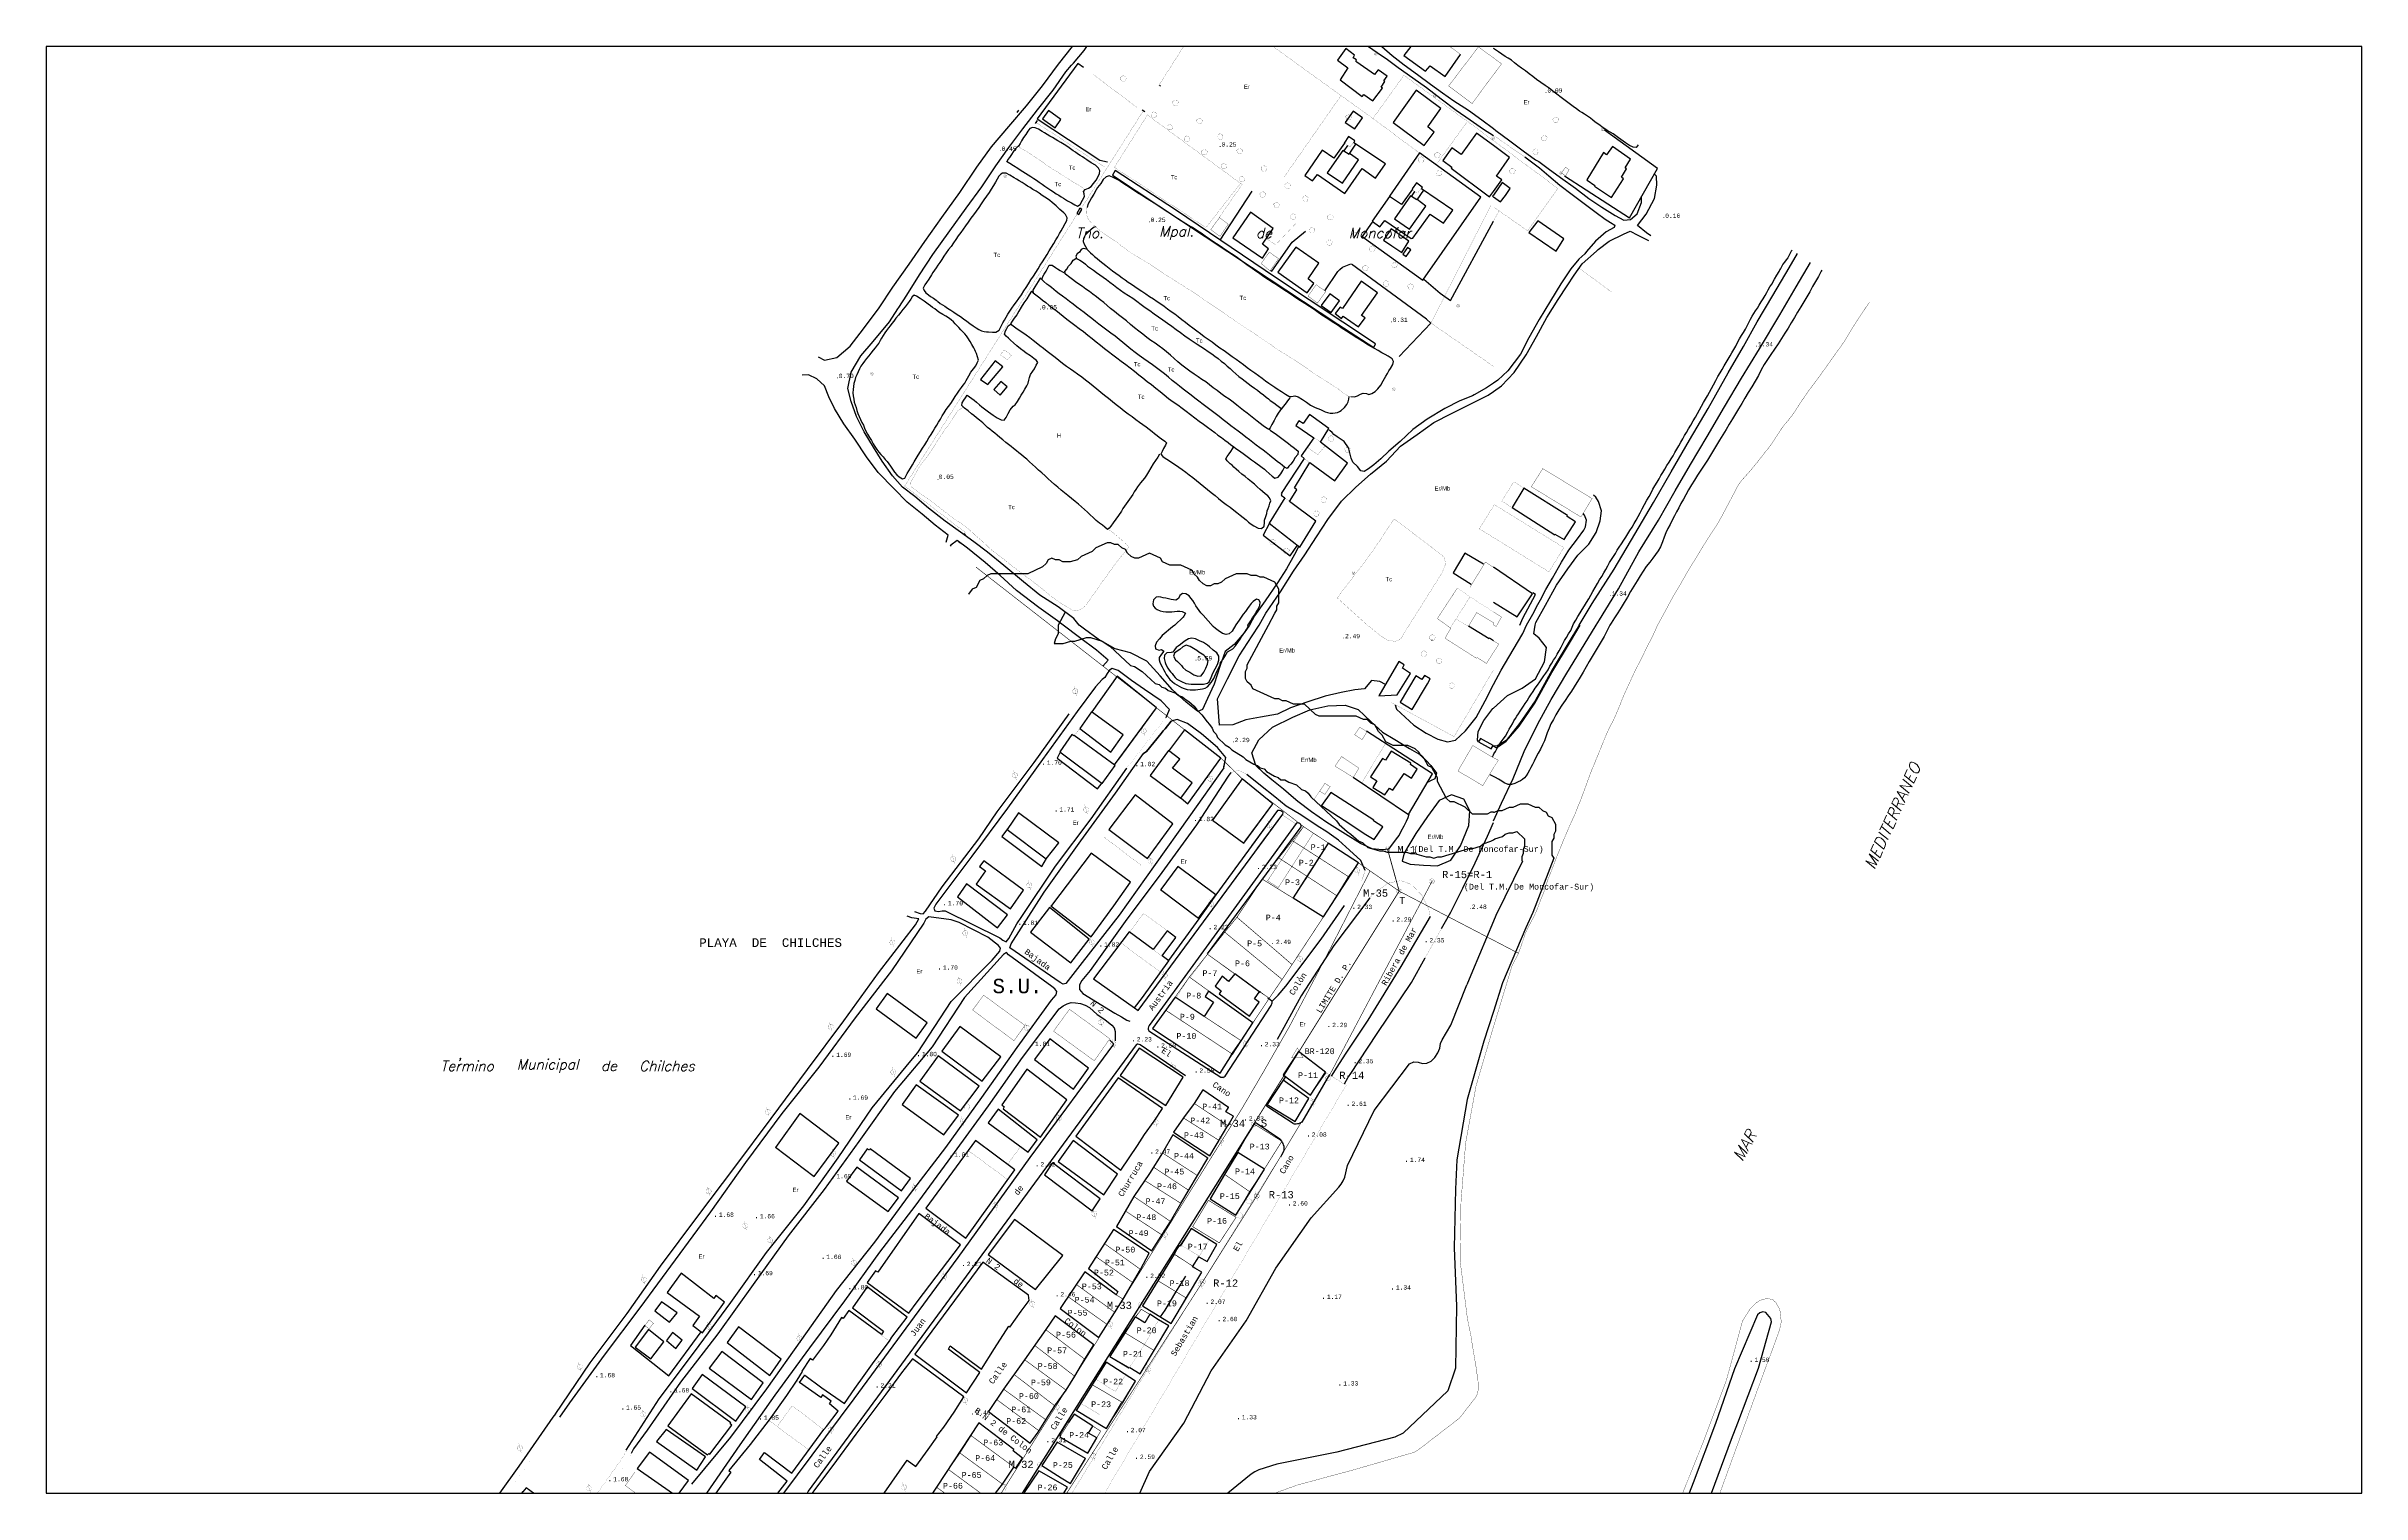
# Model space of a CAD drawing. Extents: x 743500 to 744300, y 4406200 to 4406700.
import ezdxf
from ezdxf.enums import TextEntityAlignment as Align

# ---------------------------------------------------------------- set-up
doc = ezdxf.new("R2010")
doc.units = 0
doc.header["$MEASUREMENT"] = 0
for name, color, linetype in [('10', 7, 'CONTINUOUS'), ('12', 7, 'CONTINUOUS'), ('13', 7, 'CONTINUOUS'), ('16', 7, 'CONTINUOUS'), ('18', 7, 'CONTINUOUS'), ('2', 7, 'CONTINUOUS'), ('21', 7, 'CONTINUOUS'), ('24', 7, 'CONTINUOUS'), ('32', 7, 'CONTINUOUS'), ('33', 7, 'CONTINUOUS'), ('34', 7, 'CONTINUOUS'), ('36', 7, 'CONTINUOUS'), ('41', 7, 'CONTINUOUS'), ('42', 7, 'CONTINUOUS'), ('46', 7, 'CONTINUOUS'), ('50', 7, 'CONTINUOUS'), ('51', 7, 'CONTINUOUS'), ('54', 7, 'CONTINUOUS'), ('6', 7, 'CONTINUOUS'), ('7', 7, 'CONTINUOUS'), ('8', 7, 'CONTINUOUS')]:
    doc.layers.add(name, color=color, linetype=linetype)
doc.styles.add('ITALICC', font='italicc', dxfattribs={"height": 0.2})
doc.styles.add('MONOTXT', font='monotxt', dxfattribs={"height": 0.2})
doc.styles.get("Standard").update_dxf_attribs({"font": 'txt', "height": 0.2})

msp = doc.modelspace()

# ---------------------------------------------------------------- linework, layer by layer
at = {"layer": '10', "color": 7, "linetype": 'Continuous', "const_width": 0.05}
for points in [[(743963.4, 4406423.47), (743963.8299999998, 4406423.33), (743964.0199999998, 4406423.2), (743964.15, 4406423.03), (743964.26, 4406422.82), (743964.2899999998, 4406422.6), (743964.2899999998, 4406422.39), (743964.0999999999, 4406421.98), (743963.91, 4406421.82), (743963.7199999999, 4406421.71), (743963.5099999999, 4406421.66), (743963.2899999998, 4406421.66), (743963.07, 4406421.71), (743962.89, 4406421.82), (743962.6999999998, 4406421.98), (743962.51, 4406422.39), (743962.5300000001, 4406422.82), (743962.64, 4406423.03), (743962.7799999998, 4406423.2), (743962.97, 4406423.33), (743963.4, 4406423.47)], [(743962.8, 4406423.22), (743964.0499999998, 4406421.93)], [(743964.0199999998, 4406423.2), (743963.42, 4406422.58)], [(743967.4099999998, 4406408.97), (743967.8399999999, 4406408.83), (743968.03, 4406408.7), (743968.1600000001, 4406408.53), (743968.2699999998, 4406408.32), (743968.3000000002, 4406408.1), (743968.3000000002, 4406407.89), (743968.1099999999, 4406407.48), (743967.92, 4406407.32), (743967.73, 4406407.21), (743967.5199999998, 4406407.16), (743967.3000000002, 4406407.16), (743967.0799999998, 4406407.21), (743966.8999999998, 4406407.32), (743966.71, 4406407.48), (743966.52, 4406407.89), (743966.54, 4406408.32), (743966.6499999998, 4406408.53), (743966.79, 4406408.7), (743966.9799999999, 4406408.83), (743967.4099999998, 4406408.97)], [(743968.03, 4406408.7), (743966.79, 4406407.43)], [(743966.81, 4406408.72), (743968.06, 4406407.43)], [(743978.76, 4406412.37), (743979.1900000002, 4406412.23), (743979.3799999999, 4406412.1), (743979.51, 4406411.93), (743979.6199999999, 4406411.72), (743979.6499999998, 4406411.5), (743979.6499999998, 4406411.29), (743979.4599999998, 4406410.88), (743979.27, 4406410.72), (743979.08, 4406410.61), (743978.8699999999, 4406410.56), (743978.65, 4406410.56), (743978.43, 4406410.61), (743978.25, 4406410.72), (743978.0600000002, 4406410.88), (743977.8699999999, 4406411.29), (743977.89, 4406411.72), (743978, 4406411.93), (743978.14, 4406412.1), (743978.33, 4406412.23), (743978.76, 4406412.37)], [(743979.3799999999, 4406412.1), (743978.14, 4406410.83)], [(743978.16, 4406412.12), (743979.4100000001, 4406410.83)], [(743942.8599999999, 4406344.43), (743943.29, 4406344.29), (743943.4799999999, 4406344.16), (743943.6099999999, 4406343.99), (743943.7199999999, 4406343.78), (743943.75, 4406343.560000001), (743943.75, 4406343.35), (743943.56, 4406342.94), (743943.3699999999, 4406342.78), (743943.18, 4406342.67), (743942.9699999999, 4406342.62), (743942.7499999999, 4406342.62), (743942.5300000001, 4406342.67), (743942.3499999999, 4406342.78), (743942.16, 4406342.94), (743941.9699999999, 4406343.35), (743941.9899999999, 4406343.78), (743942.1, 4406343.99), (743942.2399999999, 4406344.16), (743942.4299999998, 4406344.29), (743942.8599999999, 4406344.43)], [(743943.4799999999, 4406344.16), (743942.2399999999, 4406342.89)], [(743942.26, 4406344.18), (743943.51, 4406342.89)], [(743917.2, 4406328.55), (743917.6299999999, 4406328.41), (743917.82, 4406328.28), (743917.9500000002, 4406328.11), (743918.06, 4406327.9), (743918.0899999999, 4406327.68), (743918.0899999999, 4406327.47), (743917.9, 4406327.06), (743917.7099999998, 4406326.9), (743917.5200000001, 4406326.79), (743917.31, 4406326.74), (743917.09, 4406326.74), (743916.8699999999, 4406326.79), (743916.69, 4406326.9), (743916.5, 4406327.06), (743916.31, 4406327.47), (743916.33, 4406327.9), (743916.44, 4406328.11), (743916.58, 4406328.28), (743916.77, 4406328.41), (743917.2, 4406328.55)], [(743917.82, 4406328.28), (743916.58, 4406327.01)], [(743916.5999999999, 4406328.3), (743917.8499999999, 4406327.01)], [(743918.2199999999, 4406303.68), (743918.65, 4406303.54), (743918.8399999999, 4406303.41), (743918.9699999999, 4406303.24), (743919.0799999998, 4406303.03), (743919.1099999999, 4406302.810000001), (743919.1099999999, 4406302.6), (743918.92, 4406302.19), (743918.7299999999, 4406302.03), (743918.5400000002, 4406301.92), (743918.3299999998, 4406301.87), (743918.11, 4406301.87), (743917.8899999999, 4406301.92), (743917.7099999998, 4406302.03), (743917.5200000001, 4406302.19), (743917.33, 4406302.6), (743917.35, 4406303.03), (743917.4599999998, 4406303.24), (743917.6, 4406303.41), (743917.79, 4406303.54), (743918.2199999999, 4406303.68)], [(743918.8399999999, 4406303.41), (743917.6, 4406302.14)], [(743917.6199999999, 4406303.43), (743918.87, 4406302.14)], [(743899.5400000002, 4406274.02), (743899.9699999999, 4406273.88), (743900.16, 4406273.75), (743900.2900000002, 4406273.58), (743900.4, 4406273.37), (743900.43, 4406273.15), (743900.43, 4406272.94), (743900.2399999999, 4406272.53), (743900.0500000002, 4406272.37), (743899.86, 4406272.26), (743899.65, 4406272.21), (743899.43, 4406272.21), (743899.2099999998, 4406272.26), (743899.0300000001, 4406272.37), (743898.84, 4406272.53), (743898.6499999998, 4406272.94), (743898.6699999998, 4406273.37), (743898.78, 4406273.58), (743898.92, 4406273.75), (743899.11, 4406273.88), (743899.5400000002, 4406274.02)], [(743900.16, 4406273.75), (743898.92, 4406272.48)], [(743898.9400000002, 4406273.77), (743900.1899999998, 4406272.48)], [(743878.0999999999, 4406266.01), (743878.53, 4406265.87), (743878.7199999999, 4406265.74), (743878.8499999999, 4406265.57), (743878.9599999998, 4406265.36), (743878.9899999999, 4406265.14), (743878.9899999999, 4406264.93), (743878.8, 4406264.52), (743878.6099999999, 4406264.36), (743878.4200000002, 4406264.25), (743878.2099999998, 4406264.2), (743877.99, 4406264.2), (743877.7699999998, 4406264.25), (743877.5899999999, 4406264.36), (743877.4000000001, 4406264.52), (743877.2099999998, 4406264.93), (743877.23, 4406265.36), (743877.3399999999, 4406265.57), (743877.48, 4406265.74), (743877.67, 4406265.87), (743878.0999999999, 4406266.01)], [(743878.7199999999, 4406265.74), (743877.48, 4406264.47)], [(743877.4999999999, 4406265.76), (743878.75, 4406264.47)], [(743843.37, 4406210.78), (743843.8, 4406210.64), (743843.99, 4406210.51), (743844.1199999999, 4406210.34), (743844.2300000002, 4406210.13), (743844.26, 4406209.91), (743844.26, 4406209.7), (743844.0699999998, 4406209.29), (743843.88, 4406209.13), (743843.69, 4406209.02), (743843.48, 4406208.97), (743843.26, 4406208.97), (743843.04, 4406209.02), (743842.8599999999, 4406209.13), (743842.67, 4406209.29), (743842.4799999999, 4406209.7), (743842.4999999999, 4406210.13), (743842.6099999999, 4406210.34), (743842.7499999999, 4406210.51), (743842.94, 4406210.64), (743843.37, 4406210.78)], [(743843.99, 4406210.51), (743842.7499999999, 4406209.24)], [(743842.7699999998, 4406210.53), (743844.02, 4406209.24)]]:
    msp.add_lwpolyline(points, dxfattribs=at)
at = {"layer": '10', "color": 7, "linetype": 'Continuous', "const_width": 0.1, "elevation": 2.47}
for points in [[(743930.2599999999, 4406350.45), (743932.26, 4406353.92)], [(743934.2599999999, 4406350.45), (743932.26, 4406353.92)], [(743930.2599999999, 4406350.46), (743934.2599999999, 4406350.46)], [(743932.26, 4406351.61), (743932.26, 4406351.61)]]:
    msp.add_lwpolyline(points, dxfattribs=at)
at = {"layer": '12', "color": 7, "linetype": 'Continuous', "const_width": 0.2}
for points in [[(743821.2, 4406520.08), (743846.95, 4406500)], [(743846.95, 4406500), (743887.3099999998, 4406468.53), (743905.8499999999, 4406454.05), (743913.9, 4406446.23), (743934.41, 4406430.37), (743953.4, 4406417.85), (743967.44, 4406408.08), (743999.9999999999, 4406391.12)], [(743999.9999999999, 4406391.12), (744008.69, 4406386.59)]]:
    msp.add_lwpolyline(points, dxfattribs=at)
at = {"layer": '13', "color": 3, "linetype": 'Continuous', "const_width": 0.3}
for points in [[(743967.44, 4406408.08), (743963.42, 4406422.58)], [(743837.15, 4406200), (743843.4, 4406209.89), (743878.1299999999, 4406265.12), (743917.2299999999, 4406327.66), (743967.44, 4406408.08)]]:
    msp.add_lwpolyline(points, dxfattribs=at)
at = {"layer": '16', "color": 5, "linetype": 'Continuous', "const_width": 0.2}
msp.add_lwpolyline([(743978.79, 4406411.48), (743978.79, 4406411.48), (743942.89, 4406343.54), (743918.2499999999, 4406302.79), (743899.57, 4406273.13), (743852.5500000002, 4406200)], dxfattribs=at)
at = {"layer": '18', "color": 3, "linetype": 'Continuous', "const_width": 0.2}
for points in [[(743866.2799999998, 4406257.78), (743901.23, 4406313.98), (743913.2800000001, 4406333.22), (743920.2499999999, 4406345.13), (743929.5, 4406361.27), (743942.14, 4406385.310000001), (743957.39, 4406415.060000001)], [(743829.91, 4406200), (743829.99, 4406200.13), (743866.2799999998, 4406257.78)]]:
    msp.add_lwpolyline(points, dxfattribs=at)
at = {"layer": '2', "color": 7, "linetype": 'Continuous'}
msp.add_3dface([(744299.9999999999, 4406200), (744299.9999999999, 4406700), (743500, 4406700), (743500, 4406200)], dxfattribs=at)
at = {"layer": '21', "color": 30, "linetype": 'Continuous'}
msp.add_line((743818.68, 4406510.67, 2), (743818.68, 4406510.67, 2), dxfattribs=at)
for points, elevation in [([(744103.23, 4406629.65), (744102.9, 4406629.25), (744102.3000000002, 4406628.08), (744101.7, 4406626.99), (744101.1800000002, 4406626.28), (744100.6, 4406625.45), (744100.03, 4406624.71), (744099.47, 4406623.65), (744099.0600000002, 4406622.92)], 1), ([(744113.46, 4406622.68), (744113.2799999998, 4406622.34), (744112.27, 4406620.54), (744111.25, 4406618.74), (744110.27, 4406617), (744109.27, 4406615.24), (744108.3000000002, 4406613.48), (744107.2699999998, 4406611.75), (744106.1800000002, 4406610), (744105.07, 4406608.2), (744103.9999999999, 4406606.34), (744102.89, 4406604.5), (744101.81, 4406602.66), (744100.7, 4406600.86), (744099.55, 4406599.07), (744098.3299999998, 4406597.2), (744097.1299999999, 4406595.38), (744095.9, 4406593.57), (744094.6800000002, 4406591.78), (744093.5500000002, 4406590.04), (744092.54, 4406588.19), (744091.55, 4406586.32), (744090.4599999998, 4406584.33), (744089.25, 4406582.33), (744088.06, 4406580.36), (744086.8899999999, 4406578.4), (744085.7899999998, 4406576.57), (744084.6899999998, 4406574.76), (744083.6099999999, 4406573), (744082.56, 4406571.26), (744081.4699999999, 4406569.5), (744080.3799999999, 4406567.62), (744079.26, 4406565.75), (744078.1499999998, 4406563.94), (744077.06, 4406562.2), (744076.02, 4406560.45), (744074.9599999998, 4406558.75), (744073.92, 4406557), (744072.81, 4406555.28), (744071.67, 4406553.54), (744070.5499999998, 4406551.82), (744069.4999999999, 4406550.16), (744068.46, 4406548.45), (744067.45, 4406546.73), (744066.53, 4406545.08), (744065.6299999999, 4406543.54), (744064.7899999998, 4406542.01), (744064.0099999999, 4406540.53), (744063.2800000001, 4406539.15), (744062.5300000001, 4406537.75), (744061.76, 4406536.29), (744061.04, 4406534.83), (744060.2499999999, 4406533.37), (744059.5500000002, 4406531.9), (744058.9500000002, 4406530.37), (744058.38, 4406528.79), (744057.7000000002, 4406527.12), (744056.88, 4406525.67), (744056.0099999999, 4406524.41), (744055.0999999999, 4406523.19), (744053.9999999999, 4406521.83), (744052.8299999998, 4406520.3), (744051.7899999998, 4406518.7), (744050.7499999999, 4406517.08), (744049.64, 4406515.32), (744048.5099999999, 4406513.48), (744047.3899999999, 4406511.58), (744046.28, 4406509.66), (744045.23, 4406507.87), (744044.1399999999, 4406506.08), (744042.9599999998, 4406504.25), (744041.82, 4406502.54), (744040.64, 4406500.7), (744040.2099999998, 4406500), (744038.2700000001, 4406496.11), (744037.2099999998, 4406494.33), (744036.22, 4406492.65), (744035.21, 4406490.91), (744034.14, 4406489.13), (744033.09, 4406487.41), (744032.02, 4406485.63), (744030.96, 4406483.75), (744029.92, 4406481.99), (744027.8999999998, 4406478.7), (744026.92, 4406477.17), (744025.87, 4406475.54), (744024.7599999999, 4406473.98), (744023.6499999998, 4406472.41), (744022.5599999998, 4406470.78), (744021.59, 4406469.07), (744020.71, 4406467.4)], 1), ([(744068.2199999999, 4406569.17), (744069.0199999998, 4406570.61), (744069.78, 4406571.9), (744070.5499999998, 4406573.16), (744071.2199999999, 4406574.42), (744071.9200000002, 4406575.73), (744072.5999999999, 4406576.94), (744073.31, 4406578.08), (744073.9699999999, 4406579.29), (744074.63, 4406580.51), (744075.33, 4406581.76), (744076.0899999999, 4406583.11), (744076.85, 4406584.54), (744077.5899999999, 4406585.88), (744078.3100000002, 4406587.16), (744078.98, 4406588.37), (744079.72, 4406589.62), (744080.4599999998, 4406590.82), (744081.1599999998, 4406591.96), (744081.77, 4406593.09), (744082.36, 4406594.16), (744083.04, 4406595.25), (744083.7, 4406596.41), (744084.36, 4406597.67), (744085.03, 4406598.92), (744085.66, 4406600.12), (744086.4, 4406601.2), (744087.05, 4406602.29), (744087.66, 4406603.46), (744088.2799999998, 4406604.63), (744088.88, 4406605.75), (744089.4399999998, 4406606.76), (744090.0299999998, 4406607.73), (744090.5899999999, 4406608.62), (744091.2, 4406609.53), (744091.84, 4406610.54), (744092.53, 4406611.69), (744093.2, 4406612.83), (744093.8399999999, 4406613.91), (744094.43, 4406614.95), (744094.98, 4406615.91), (744095.5599999998, 4406616.87), (744096.1499999998, 4406617.84), (744097.0899999999, 4406619.54), (744097.98, 4406620.92), (744098.68, 4406622.26), (744099.2, 4406623.25)], 1), ([(743999.9999999999, 4406455.27), (744000.14, 4406455.53), (744000.6799999998, 4406456.37), (744001.3499999999, 4406457.46), (744001.96, 4406458.62), (744002.66, 4406459.74), (744003.36, 4406460.63), (744004.17, 4406461.66), (744004.9599999998, 4406463.16), (744005.4699999999, 4406464.08), (744006.0099999999, 4406465), (744006.5799999998, 4406465.92), (744007.0899999999, 4406466.9), (744007.5899999999, 4406467.77), (744008.11, 4406468.59), (744008.6499999998, 4406469.41), (744009.2199999999, 4406470.24), (744010.3799999999, 4406472), (744011.0099999999, 4406472.95), (744011.63, 4406473.91), (744012.25, 4406474.9), (744012.9599999998, 4406475.88), (744013.7000000002, 4406477.03), (744014.4799999999, 4406478.2), (744015.2499999999, 4406479.31), (744016, 4406480.41), (744016.72, 4406481.44), (744017.42, 4406482.44), (744018.1399999999, 4406483.45), (744018.8899999999, 4406484.58), (744019.54, 4406485.78), (744020.18, 4406486.91), (744020.79, 4406487.9), (744021.4099999998, 4406488.86), (744022.0399999998, 4406489.95), (744022.7099999998, 4406491.16), (744023.3499999999, 4406492.38), (744023.9599999998, 4406493.53), (744024.5799999998, 4406494.69), (744025.2699999998, 4406495.78), (744025.9799999999, 4406496.96), (744026.76, 4406498.21), (744026.76, 4406498.21), (744027.68, 4406500.42), (744028.43, 4406501.75), (744029.2099999998, 4406503), (744029.9599999998, 4406504.23), (744030.7, 4406505.42), (744031.4599999998, 4406506.66), (744032.2099999998, 4406507.88), (744032.9599999998, 4406509.13), (744033.6699999998, 4406510.4), (744034.3299999998, 4406511.69), (744035.1099999999, 4406513.03), (744035.92, 4406514.41), (744036.68, 4406515.7), (744037.4100000001, 4406516.87), (744038.1099999999, 4406518.04), (744038.8299999998, 4406519.29), (744039.5199999998, 4406520.5), (744040.15, 4406521.67), (744040.8200000002, 4406522.74), (744041.53, 4406523.75), (744042.1800000002, 4406524.79), (744042.77, 4406525.91), (744043.4599999998, 4406526.98), (744044.2599999999, 4406528.11), (744045.05, 4406529.33), (744045.76, 4406530.46), (744046.45, 4406531.54), (744047.17, 4406532.7), (744047.89, 4406533.91), (744048.5899999999, 4406535.09), (744049.28, 4406536.25), (744049.96, 4406537.53), (744050.66, 4406538.83), (744051.3899999999, 4406540.23), (744052.18, 4406541.71), (744052.9599999998, 4406543.16), (744053.8, 4406544.5), (744054.4999999999, 4406545.76), (744055.13, 4406546.98), (744055.81, 4406548.2), (744056.53, 4406549.37), (744057.2299999999, 4406550.54), (744057.8799999999, 4406551.67), (744058.5300000001, 4406552.79), (744059.18, 4406553.94), (744059.9199999998, 4406555.16), (744060.67, 4406556.36), (744061.4300000002, 4406557.46), (744062.05, 4406558.54), (744062.68, 4406559.65), (744063.42, 4406560.79), (744064.1099999999, 4406562), (744064.7599999999, 4406563.2), (744065.4, 4406564.38), (744066.0599999998, 4406565.51), (744066.7499999999, 4406566.62), (744067.45, 4406567.82), (744068.2199999999, 4406569.17)], 1), ([(743999.9999999999, 4406435.33), (743999.9999999999, 4406435.34), (743999.14, 4406435.34), (743997.8699999999, 4406434.74), (743992.76, 4406434.74), (743990.2099999998, 4406437.12), (743986.3899999999, 4406438.9), (743985.11, 4406438.9), (743983.8399999999, 4406440.08), (743980.65, 4406446.01), (743980.65, 4406447.2), (743978.73, 4406450.76), (743977.4599999998, 4406451.35), (743976.1799999998, 4406453.73), (743974.9100000001, 4406454.91), (743974.27, 4406456.1), (743972.9999999999, 4406457.28), (743970.4400000002, 4406458.47), (743965.34, 4406458.47), (743962.79, 4406459.66), (743961.52, 4406462.03), (743960.24, 4406463.22), (743958.9699999999, 4406465.59), (743957.69, 4406466.18), (743956.4199999998, 4406467.37), (743955.1399999999, 4406467.37), (743952.5899999999, 4406468.56), (743939.8399999999, 4406468.56), (743938.5600000002, 4406469.15), (743934.74, 4406472.71), (743930.9100000001, 4406472.71), (743928.36, 4406473.89), (743927.0799999998, 4406473.89), (743925.81, 4406474.49), (743924.5299999998, 4406474.49), (743916.88, 4406478.05), (743916.24, 4406479.23), (743914.97, 4406480.42), (743914.3299999998, 4406481.61), (743914.3299999998, 4406483.98), (743914.97, 4406485.16), (743914.97, 4406486.35), (743922.3, 4406500), (743924.5299999998, 4406504.15), (743925.17, 4406505.33), (743925.17, 4406506.52), (743925.81, 4406507.71), (743925.81, 4406512.45), (743924.5299999998, 4406514.82), (743920.7099999998, 4406516.6), (743919.43, 4406516.6), (743918.1599999998, 4406517.2), (743916.24, 4406517.2), (743914.97, 4406517.79), (743911.14, 4406517.79), (743907.3099999998, 4406516.01), (743906.0399999998, 4406514.82), (743904.7599999999, 4406514.23), (743903.4899999999, 4406514.23), (743902.2099999998, 4406513.64), (743900.94, 4406513.64), (743899.66, 4406514.23), (743898.39, 4406515.42), (743897.75, 4406516.6), (743896.47, 4406517.79), (743895.8399999999, 4406518.98), (743892.01, 4406520.76), (743888.1800000002, 4406520.76), (743885.63, 4406521.94), (743884.9999999999, 4406523.13), (743881.17, 4406524.91), (743877.3399999999, 4406523.13), (743876.0700000002, 4406523.13), (743874.79, 4406523.72), (743873.52, 4406524.91), (743872.8799999999, 4406526.1), (743871.5999999999, 4406526.69), (743870.3299999998, 4406527.88), (743869.05, 4406527.88), (743867.7799999998, 4406528.47), (743866.4999999999, 4406528.47), (743862.6800000002, 4406526.69), (743861.4, 4406525.5), (743857.58, 4406523.72), (743856.3, 4406522.54), (743853.7499999999, 4406521.94), (743851.2000000002, 4406521.94), (743849.9200000002, 4406522.54), (743848.6500000001, 4406522.54), (743847.3700000001, 4406523.13), (743846.1, 4406522.54), (743845.4599999998, 4406521.35), (743844.18, 4406520.16), (743839.0799999998, 4406517.79), (743826.3299999998, 4406517.79), (743825.0499999998, 4406517.2), (743823.78, 4406516.01), (743822.4999999999, 4406515.42), (743821.2299999999, 4406513.05), (743819.95, 4406512.45), (743818.68, 4406510.67)], 1), ([(743852.05, 4406504.52), (743849.6299999999, 4406500), (743849.56, 4406498.2), (743849.56, 4406496.95), (743848.66, 4406495.29), (743848.2099999998, 4406493.62), (743848.2099999998, 4406493.62), (743851.3499999999, 4406493.62), (743854.03, 4406494.45), (743855.38, 4406494.45), (743859.4099999998, 4406495.7), (743860.7499999999, 4406495.7), (743864.78, 4406494.45), (743867.47, 4406492.79), (743874.6299999999, 4406486.12), (743875.9799999999, 4406485.71), (743878.66, 4406484.04), (743883.1399999999, 4406479.87), (743884.4799999999, 4406479.46), (743885.38, 4406478.62), (743886.72, 4406478.21), (743887.6199999999, 4406477.37), (743890.31, 4406476.54), (743891.1999999998, 4406475.71), (743892.54, 4406475.29), (743893.4400000002, 4406474.46), (743894.78, 4406473.62), (743896.57, 4406471.96), (743897.4699999999, 4406470.71), (743899.2599999999, 4406469.04), (743901.0499999998, 4406466.54), (743901.95, 4406465.71), (743902.84, 4406464.46), (743903.2899999998, 4406463.21), (743904.1899999998, 4406462.38), (743904.64, 4406461.13), (743907.32, 4406458.63), (743908.6699999998, 4406457.8), (743909.56, 4406456.96), (743913.5899999999, 4406454.46), (743914.4899999999, 4406453.63), (743917.1700000002, 4406451.96), (743918.52, 4406451.55), (743919.41, 4406450.71), (743920.7599999999, 4406450.3), (743921.6499999998, 4406449.46), (743924.3399999999, 4406447.8), (743925.68, 4406447.38), (743926.58, 4406446.55), (743927.9199999998, 4406446.55), (743929.2699999998, 4406445.72), (743931.9500000002, 4406444.88), (743933.74, 4406443.22), (743935.0899999999, 4406442.8), (743935.9799999999, 4406441.97), (743936.88, 4406440.72), (743945.83, 4406432.39), (743946.73, 4406431.14), (743949.42, 4406428.64), (743950.76, 4406427.8), (743953.45, 4406425.3), (743954.7899999998, 4406424.89), (743956.5799999998, 4406423.22), (743960.61, 4406421.97), (743961.96, 4406421.97), (743963.3000000002, 4406421.560000001), (743970.02, 4406421.560000001), (743971.3599999999, 4406421.14), (743972.7, 4406421.14), (743976.7299999999, 4406419.89), (743978.0799999998, 4406419.89), (743979.42, 4406419.47), (743980.7600000001, 4406419.89), (743982.1099999999, 4406419.89), (743991.5099999999, 4406422.81), (743992.8499999999, 4406422.81), (743995.54, 4406423.64), (743996.4399999998, 4406424.47), (743999.12, 4406425.3), (743999.9999999999, 4406425.85), (743999.9999999999, 4406425.84)], 2), ([(743884.4999999999, 4406488.07), (743884.7199999999, 4406487.23), (743885.0899999999, 4406486.41), (743885.5899999999, 4406485.57), (743886.0600000002, 4406484.7), (743886.4899999999, 4406483.83), (743886.9599999998, 4406482.95), (743887.49, 4406482.12), (743888.17, 4406481.28), (743888.9799999999, 4406480.5), (743889.8299999998, 4406479.87), (743890.6300000001, 4406479.36), (743892.28, 4406478.46), (743893.2, 4406478.06), (743894.1799999998, 4406477.75), (743895.17, 4406477.61), (743896.13, 4406477.62), (743897.02, 4406477.7), (743897.8699999999, 4406477.79), (743898.6800000002, 4406477.9), (743899.4899999999, 4406477.99), (743900.38, 4406478.24), (743901.24, 4406478.74), (743901.9200000002, 4406479.45), (743902.4599999998, 4406480.16), (743903.3699999999, 4406481.53), (743904.5500000002, 4406484.17), (743905.16, 4406485.37), (743905.6099999999, 4406486.29), (743905.71, 4406487.21), (743906.6700000002, 4406488.2), (743907.1800000002, 4406489.15), (743907.6599999998, 4406490.02), (743908.1699999998, 4406490.75), (743909.16, 4406491.34), (743909.9999999999, 4406491.87), (743910.8900000001, 4406492.91), (743911.92, 4406494.4), (743912.4599999998, 4406495.2), (743912.9799999999, 4406495.99), (743913.55, 4406496.75), (743914.0899999999, 4406497.57), (743914.66, 4406498.49), (743915.3, 4406499.57), (743915.17, 4406500), (743915.44, 4406500.45), (743916.1399999999, 4406501.5), (743916.7899999998, 4406502.49), (743917.3999999998, 4406503.41), (743917.9599999998, 4406504.3), (743918.5099999999, 4406505.23), (743919.3100000002, 4406506.84), (743919.4599999998, 4406507.95), (743918.95, 4406508.79), (743918.1799999998, 4406509.04), (743916.9799999999, 4406508.2), (743916.2999999998, 4406507.48), (743915.65, 4406506.62), (743914.9999999999, 4406505.71), (743914.32, 4406504.76), (743913.5799999998, 4406503.75), (743912.84, 4406502.71), (743912.1499999998, 4406501.75), (743911.5499999998, 4406500.87), (743910.9599999998, 4406500.09), (743909.7799999998, 4406497.92), (743909.7799999998, 4406497.92), (743908.7499999999, 4406497.03), (743907.6099999999, 4406496.810000001), (743906.3499999999, 4406497.09), (743904.8800000001, 4406498.12), (743904.0099999999, 4406498.810000001), (743903.12, 4406499.57), (743899.7099999998, 4406503.49), (743899.7099999998, 4406503.49), (743898.9299999998, 4406504.24), (743898.3, 4406505.03), (743897.77, 4406505.86), (743897.2, 4406506.7), (743896.69, 4406507.59), (743896.13, 4406508.5), (743895.5, 4406509.37), (743894.8899999999, 4406510.09), (743893.6800000002, 4406510.88), (743892.5899999999, 4406510.98), (743891.7, 4406510.29), (743891.15, 4406509.25), (743890.29, 4406508.69), (743888.63, 4406508.91), (743887.7199999999, 4406509.12), (743886.8200000002, 4406509.32), (743885.93, 4406509.5), (743885.06, 4406509.7), (743884.2000000002, 4406509.79), (743883.4300000002, 4406509.7), (743882.5599999998, 4406508.79), (743882.3399999999, 4406507.38), (743882.5799999998, 4406506.62), (743883.0699999998, 4406505.87), (743883.85, 4406505.37), (743884.8200000002, 4406505)], 3), ([(743884.8200000002, 4406505), (743885.8499999999, 4406504.71), (743886.8499999999, 4406504.58), (743887.9200000002, 4406504.58), (743888.9300000002, 4406504.62), (743889.8399999999, 4406504.7), (743890.7599999999, 4406504.79), (743891.6500000001, 4406504.79), (743892.48, 4406504.71), (743893.56, 4406504.17), (743893.0799999998, 4406503.07), (743892.7500000001, 4406502.78), (743889.89, 4406499.98), (743889.14, 4406499.41), (743888.4099999998, 4406498.87), (743887.7, 4406498.24), (743886.98, 4406497.62), (743886.26, 4406496.99), (743885.5999999999, 4406496.42), (743884.6, 4406495.23), (743883.6399999999, 4406494.11), (743883.1700000002, 4406492.87), (743883.29, 4406491.83), (743884.47, 4406491.38), (743885.3, 4406491.65), (743886.08, 4406491.03), (743885.31, 4406489.98), (743884.56, 4406488.84), (743884.4999999999, 4406488.07)], 3), ([(743888.7199999999, 4406490.56), (743887.1600000001, 4406490.42), (743886.4, 4406489.58), (743886.22, 4406488.45), (743886.5299999998, 4406487.08), (743886.8399999999, 4406486.41), (743887.5, 4406485.13), (743887.9699999999, 4406484.48), (743888.4799999999, 4406483.87), (743888.9799999999, 4406483.27), (743889.4500000002, 4406482.62), (743889.9999999999, 4406481.96), (743890.64, 4406481.37), (743892.2000000002, 4406480.52), (743893.76, 4406479.87), (743894.66, 4406479.7), (743895.6099999999, 4406479.61), (743896.4599999998, 4406479.59), (743897.25, 4406479.63), (743898.56, 4406479.63), (743899.81, 4406479.62), (743901.2099999998, 4406479.91), (743901.8099999998, 4406480.4), (743902.4300000002, 4406481.94), (743903.08, 4406483.4), (743903.8799999999, 4406484.91), (743904.6599999998, 4406486.41), (743905.14, 4406487.96), (743905.13, 4406489.29), (743904.38, 4406490.45), (743903.12, 4406491.4), (743901.9000000001, 4406492.49), (743901.2499999999, 4406493.04), (743899.81, 4406493.96), (743898.3999999998, 4406494.63), (743897.04, 4406495.24), (743895.8000000002, 4406495.49), (743894.6, 4406495.25), (743893.51, 4406494.58), (743892.5299999998, 4406493.9), (743891.8699999999, 4406493.33), (743891.1099999999, 4406492.78), (743890.42, 4406492.31), (743889.7499999999, 4406491.53), (743889.2000000002, 4406490.65), (743888.63, 4406490.57)], 4), ([(743899.92, 4406489.67), (743898.26, 4406490.71), (743897.4699999999, 4406491.28), (743895.17, 4406492.66), (743893.84, 4406493.08), (743892.7199999999, 4406492.52), (743891.6299999999, 4406491.63), (743890.7299999999, 4406491.03), (743889.81, 4406490.28), (743889.42, 4406489.310000001), (743890.2099999998, 4406488.04), (743890.88, 4406487.45), (743891.5499999998, 4406486.75), (743892.2000000002, 4406486.04), (743892.68, 4406485.42), (743893.76, 4406484.45), (743895.13, 4406483.71), (743896.5399999998, 4406482.87), (743897.9099999998, 4406482.36), (743899.0099999999, 4406482.54), (743899.9, 4406483.74), (743900.67, 4406485.17), (743901.26, 4406486.58), (743901.3900000001, 4406487.74), (743900.92, 4406488.52), (743900.42, 4406489.12), (743899.92, 4406489.67)], 5), ([(744020.71, 4406467.4), (744019.89, 4406465.87), (744019.2199999999, 4406464.36), (744018.5999999999, 4406462.83), (744018.1299999999, 4406461.4), (744017.6399999999, 4406460.06), (744017.0099999999, 4406458.69), (744016.2399999999, 4406457.2), (744015.4500000002, 4406455.71), (744014.7099999998, 4406454.32), (744014.05, 4406453.02), (744013.4599999998, 4406451.86), (744012.92, 4406450.84), (744012.41, 4406449.87), (744011.88, 4406448.9), (744011.3299999998, 4406447.99), (744010.74, 4406447.25), (744010.06, 4406446.67), (744009.31, 4406446.23), (744008.6, 4406445.84), (744007.3499999999, 4406445.29), (744006.2199999999, 4406444.92), (744005.0799999998, 4406444.95), (744003.76, 4406445.5), (744002.92, 4406446.06), (744001.81, 4406446.78), (744000.7599999999, 4406447.33), (743999.9999999999, 4406447.72), (743999.9999999999, 4406447.71)], 1), ([(743999.9999999999, 4406447.71), (743999.9999999999, 4406447.72), (743999.79, 4406447.83), (743998.8399999999, 4406448.33)], 3), ([(743999.9999999999, 4406455.27), (743999.6599999998, 4406454.63), (743999.5799999998, 4406454.46)], 3), ([(743999.9999999999, 4406435.33), (743999.9999999999, 4406435.34), (744000.4199999998, 4406435.34), (744001.69, 4406435.93), (744002.97, 4406435.93), (744005.52, 4406437.12), (744006.79, 4406437.12), (744009.34, 4406438.3), (744011.8900000001, 4406438.3), (744014.4400000002, 4406437.12), (744015.7199999999, 4406437.12), (744017, 4406435.93), (744018.2699999998, 4406435.34), (744018.9099999998, 4406434.15), (744020.18, 4406433.56), (744021.46, 4406431.18), (744021.46, 4406428.81), (744020.82, 4406427.62), (744020.82, 4406426.44), (744020.18, 4406425.25), (744020.18, 4406420.51), (744020.8599999999, 4406419.43), (744013.6499999998, 4406400.68), (744011.23, 4406395.42), (744003.17, 4406376.43), (743999.9999999999, 4406366.47), (743999.9999999999, 4406366.46)], 1), ([(743999.9999999999, 4406425.84), (743999.9999999999, 4406425.85), (744000.47, 4406426.14), (744003.15, 4406426.97), (744004.05, 4406427.8), (744005.3899999999, 4406428.22), (744006.7399999999, 4406428.22), (744008.0799999998, 4406428.64), (744010.7699999998, 4406426.14), (744010.7699999998, 4406423.64), (744010.3200000002, 4406422.39), (744010.3200000002, 4406421.14), (744009.8699999999, 4406419.89), (744009.8699999999, 4406418.64), (744010.0799999998, 4406418.48), (744000.87, 4406399.72), (743999.9999999999, 4406397.66)], 2), ([(743999.9999999999, 4406397.66), (743992.7499999999, 4406380.48), (743990.8299999998, 4406375.7)], 2), ([(743877.8299999998, 4406200), (743881.1300000001, 4406207.54), (743893.04, 4406224.27), (743902.52, 4406242.36), (743914.6099999999, 4406259.56), (743924.8499999999, 4406277.77), (743937.04, 4406295.22), (743946.56, 4406305.78), (743947.3399999999, 4406306.83), (743948.03, 4406307.99), (743948.62, 4406309.26), (743949.5299999998, 4406313.310000001), (743958.8299999998, 4406332.310000001), (743971.06, 4406348.41), (743972.4599999998, 4406349.05), (743974.04, 4406348.96), (743975.5000000001, 4406348.53), (743976.9699999999, 4406348.58), (743978.49, 4406349.34), (743979.81, 4406350.61), (743980.77, 4406352.18), (743981.43, 4406353.85), (743981.73, 4406355.4), (743982.2499999999, 4406356.65), (743985.2499999999, 4406361.82), (743990.8299999998, 4406375.7)], 2), ([(743999.9999999999, 4406366.47), (743996.74, 4406356.23), (743990.9599999998, 4406336.1), (743987.4, 4406315.19), (743986.9, 4406305.05), (743986.4699999999, 4406284.86), (743987.28, 4406264.66), (743986.86, 4406243.23), (743984.3, 4406235.43), (743968.7699999998, 4406220.82), (743965.95, 4406219.39), (743945.8899999999, 4406214.16), (743925.18, 4406210.1), (743918.98, 4406208.07), (743917.5799999998, 4406207.43), (743916.2599999999, 4406206.61), (743908.2099999998, 4406200)], 1), ([(744094.0799999998, 4406262.44), (744093.0999999999, 4406262.69), (744092.04, 4406262.3), (744091.29, 4406261.61), (744083.3399999999, 4406242.95), (744076.7199999999, 4406224.060000001), (744068.9899999999, 4406203.63), (744067.62, 4406200)], 1), ([(744075.3499999999, 4406200), (744082.3, 4406218.66), (744084.42, 4406224.37), (744091.5999999999, 4406243.29), (744096.0699999998, 4406259.27), (744095.82, 4406260.39), (744094.1099999999, 4406262.48)], 1)]:
    msp.add_lwpolyline(points, dxfattribs=dict(at, elevation=elevation))
at = {"layer": '32', "color": 5, "linetype": 'Continuous', "const_width": 0.1}
for points in [[(744088.55, 4406553.12), (744089.8499999999, 4406554.7), (744091.2199999999, 4406556.37), (744092.5899999999, 4406558.12), (744093.93, 4406559.83), (744095.26, 4406561.51), (744096.4199999998, 4406563.12), (744097.4500000002, 4406564.7), (744098.49, 4406566.29), (744099.55, 4406567.91), (744100.75, 4406569.5), (744102.0099999999, 4406570.99), (744103.2499999999, 4406572.55), (744104.41, 4406574.24), (744105.5699999998, 4406576.08), (744106.8, 4406577.92), (744108.0099999999, 4406579.71), (744109.29, 4406581.5), (744110.59, 4406583.26), (744111.8499999999, 4406584.91), (744113.14, 4406586.69), (744114.4, 4406588.44), (744115.7199999999, 4406590.26), (744117.0099999999, 4406592.13), (744118.2899999998, 4406593.92), (744119.6299999999, 4406595.75), (744120.91, 4406597.57), (744122.1200000001, 4406599.47), (744123.25, 4406601.38), (744124.36, 4406603.21), (744125.4899999999, 4406604.97), (744126.6699999998, 4406606.79), (744127.98, 4406608.72), (744129.3199999998, 4406610.71), (744129.8699999999, 4406611.49)], [(743999.9999999999, 4406361.12), (743999.9999999999, 4406361.13), (744006.4299999998, 4406382.25), (744006.68, 4406382.79), (744007.2899999998, 4406383.95), (744007.95, 4406385.17), (744008.54, 4406386.38), (744009.05, 4406387.74), (744009.56, 4406389.12), (744010.04, 4406390.48), (744010.48, 4406391.82), (744010.92, 4406393.21), (744011.58, 4406394.7), (744012.3799999999, 4406396.28), (744013.2999999998, 4406398.02), (744014.2299999999, 4406399.79), (744014.9899999999, 4406401.52), (744015.61, 4406403.19), (744016.2599999999, 4406404.91), (744016.9699999999, 4406406.59), (744017.6399999999, 4406408.33), (744018.24, 4406410.27), (744018.84, 4406412.12), (744019.56, 4406413.94), (744020.31, 4406415.79), (744021, 4406417.69), (744021.73, 4406419.59), (744022.5099999999, 4406421.5), (744023.28, 4406423.38), (744024.06, 4406425.34), (744024.9199999998, 4406427.33), (744025.75, 4406429.310000001), (744026.5299999998, 4406431.12), (744027.3799999999, 4406432.95), (744028.2199999999, 4406434.78), (744028.9300000002, 4406436.65), (744029.72, 4406438.53), (744031.2599999999, 4406442.53), (744031.98, 4406444.53), (744032.6399999999, 4406446.38), (744033.29, 4406448.19), (744034.02, 4406450.07), (744034.81, 4406451.91), (744035.5500000002, 4406453.74), (744036.3299999998, 4406455.63), (744037.1099999999, 4406457.57), (744037.8999999998, 4406459.5), (744038.68, 4406461.45), (744039.5099999999, 4406463.32), (744040.4099999998, 4406465.17), (744041.3499999999, 4406466.95), (744042.17, 4406468.7), (744042.95, 4406470.56), (744043.7499999999, 4406472.49), (744044.4999999999, 4406474.4), (744045.2499999999, 4406476.2), (744046.1099999999, 4406478.08), (744047.01, 4406480.02), (744047.85, 4406481.91), (744048.7900000002, 4406483.87), (744049.8100000002, 4406485.9), (744050.89, 4406487.99), (744051.8899999999, 4406490.02), (744052.78, 4406491.91), (744053.8, 4406493.91), (744054.81, 4406495.79), (744056.7199999999, 4406500), (744057.03, 4406500.59), (744058.1499999998, 4406502.62), (744059.2499999999, 4406504.61), (744060.22, 4406506.44), (744061.1399999999, 4406508.17), (744062.1499999998, 4406510), (744063.2000000002, 4406511.79), (744064.29, 4406513.59), (744065.42, 4406515.58), (744066.52, 4406517.5), (744067.4999999999, 4406519.22), (744068.43, 4406520.74), (744069.3399999999, 4406522.16), (744070.22, 4406523.59), (744071.0999999999, 4406525.04), (744072.02, 4406526.58), (744073.0099999999, 4406528.19), (744074.06, 4406529.84), (744075.18, 4406531.58), (744076.26, 4406533.21), (744077.26, 4406534.76), (744078.1899999998, 4406536.37), (744079.07, 4406537.94), (744079.9, 4406539.5), (744080.76, 4406541.12), (744081.65, 4406542.83), (744082.4699999999, 4406544.36), (744082.9899999999, 4406545.34), (744083.65, 4406546.61), (744084.15, 4406547.58), (744084.87, 4406548.83), (744085.92, 4406550.21), (744087.2299999999, 4406551.66), (744088.55, 4406553.12)], [(744096.8399999999, 4406266.75), (744095.75, 4406267.09), (744094.6800000002, 4406267.3), (744093.32, 4406267.05), (744091.9699999999, 4406266.560000001), (744090.7099999998, 4406265.75), (744088.7899999998, 4406263.86), (744086.0599999998, 4406259.55), (744080.45, 4406238.89), (744072.85, 4406218.61), (744065.36, 4406200)], [(744078.22, 4406200), (744084.25, 4406216.57), (744091.44, 4406236.34), (744098.5500000002, 4406255.51), (744099.3, 4406258.310000001), (744099.44, 4406259.34), (744099.04, 4406262.89), (744098.7599999999, 4406263.9), (744098.13, 4406264.86), (744097.7199999999, 4406265.83), (744096.6799999998, 4406266.7)]]:
    msp.add_lwpolyline(points, dxfattribs=at)
at = {"layer": '32', "color": 5, "linetype": 'Continuous', "const_width": 0.1, "elevation": 1}
msp.add_lwpolyline([(743999.9999999999, 4406361.13), (743999.85, 4406360.64), (743994.02, 4406340.9), (743990.3999999998, 4406321.07), (743988.8, 4406300.67), (743988.4599999998, 4406280.64), (743991.01, 4406260.33), (743992.3599999999, 4406253.8), (743992.49, 4406252.560000001), (743994.15, 4406242.76), (743994.15, 4406241.62), (743994.59, 4406240.54), (743994.78, 4406236.38), (743994.66, 4406235.310000001), (743994.3799999999, 4406234.23), (743993.8799999999, 4406233.16), (743988.25, 4406225.95), (743973.8200000002, 4406214.83), (743972.5999999999, 4406214.15), (743952.06, 4406208.2), (743932.2999999998, 4406202.86), (743924.3499999999, 4406200)], dxfattribs=at)
at = {"layer": '33', "color": 5, "linetype": 'Continuous', "const_width": 0.05, "elevation": 0.08}
msp.add_lwpolyline([(743842.05, 4406673.7), (743865.8, 4406658.2)], dxfattribs=at)
at = {"layer": '33', "color": 5, "linetype": 'Continuous', "extrusion": (0.5487368823076336, 0.8359951160116298, 0), "const_width": 0.05, "elevation": 4092131.20071}
msp.add_lwpolyline([(1796226.650533532, 0.08), (1796115.322131944, 0.03)], dxfattribs=at)
at = {"layer": '34', "color": 1, "linetype": 'Continuous'}
for p, q in [((743999.9999999999, 4406648.05, 0.89), (743999.9999999999, 4406648.04, 0.89)), ((743999.9999999999, 4406648.04, 0.89), (743999.9999999999, 4406648.05, 0.89))]:
    msp.add_line(p, q, dxfattribs=at)
at = {"layer": '34', "color": 1, "linetype": 'Continuous', "elevation": 0.89}
msp.add_lwpolyline([(743999.9999999999, 4406648.66), (743999.7199999999, 4406648.26), (743999.9999999999, 4406648.05)], dxfattribs=at)
at = {"layer": '34', "color": 1, "linetype": 'Continuous', "extrusion": (-0.00316715589996759, 0.003643104199962719, 0.9999883483897668), "elevation": 13698.414198}
msp.add_lwpolyline([(744000.4613478972, 4406627.848158332), (744002.051276579, 4406630.278233415), (743999.3112903214, 4406632.338188129), (743996.2712738969, 4406627.998218283)], dxfattribs=at)
at = {"layer": '34', "color": 1, "linetype": 'Continuous', "extrusion": (-0.006228747500196785, -0.008478017400267844, 0.9999446614315912), "elevation": -41992.936927}
msp.add_lwpolyline([(743985.5717726062, 4406450.396726601), (743988.0217250759, 4406448.596661909), (743989.7618781886, 4406450.856743133)], dxfattribs=at)
at = {"layer": '34', "color": 1, "linetype": 'Continuous'}
msp.add_polyline3d([(743964.9400000002, 4406631.08, 1.11), (743968.4, 4406628.75, 1.11), (743970.82, 4406632.67, 0.97), (743964.6700000002, 4406636.99, 0.9), (743962.0200000001, 4406633.08, 1.03), (743964.9400000002, 4406631.08, 1.11)], dxfattribs=at)
at = {"layer": '36', "color": 5, "linetype": 'Continuous', "const_width": 0.05, "elevation": 0.35}
for points in [[(743884.36, 4406686.49), (743892.9699999999, 4406700)], [(743857.49, 4406643.86), (743878.8299999998, 4406677.44)]]:
    msp.add_lwpolyline(points, dxfattribs=at)
at = {"layer": '36', "color": 5, "linetype": 'Continuous', "extrusion": (-0.0003208568000141395, 0.0002038695000089841, 0.9999999277440679), "const_width": 0.05, "elevation": 660.058657}
msp.add_lwpolyline([(743817.1218278664, 4406531.407008011), (743817.4418278498, 4406532.037008017), (743796.521825718, 4406548.037008357), (743856.2318226447, 4406642.137010305)], dxfattribs=at)
at = {"layer": '36', "color": 5, "linetype": 'Continuous', "extrusion": (-0.8513182561092549, 0.5246496229057036, 0), "const_width": 0.05, "elevation": 1678659.92477}
msp.add_lwpolyline([(-4141597.4674769, 0.51), (-4141600.498070901, 0.45)], dxfattribs=at)
at = {"layer": '41', "color": 1, "linetype": 'Continuous', "extrusion": (0.6051953410840717, 0.7960770057790478, 0), "const_width": 0.05, "elevation": 3958256.639774}
msp.add_lwpolyline([(2074739.874650963, 0.68), (2074714.990123643, 0.89)], dxfattribs=at)
at = {"layer": '41', "color": 1, "linetype": 'Continuous', "extrusion": (-0.06708187510036037, -0.0905787933004866, 0.9936274474053379), "const_width": 0.05, "elevation": -449056.5199}
msp.add_lwpolyline([(-2024757.208270664, 3958646.884061744), (-2024777.172498224, 3958646.90892928), (-2024804.059260625, 3958646.529181948), (-2024819.674475069, 3958646.376609585)], dxfattribs=at)
at = {"layer": '41', "color": 1, "linetype": 'Continuous', "extrusion": (0.8056635921561489, -0.592373341967758, 0), "const_width": 0.05, "elevation": -2011043.55843}
msp.add_lwpolyline([(3991009.942291349, 0.93), (3990998.783787866, 0.8)], dxfattribs=at)
at = {"layer": '41', "color": 1, "linetype": 'Continuous', "extrusion": (-0.5916424243895171, -0.8062004971857155, 0), "const_width": 0.05, "elevation": -3992839.295696}
msp.add_lwpolyline([(-2007396.369217446, 1), (-2007413.474143637, 1.01)], dxfattribs=at)
at = {"layer": '41', "color": 1, "linetype": 'Continuous', "extrusion": (0.8059388850149021, -0.5919987446109463, 0), "const_width": 0.05, "elevation": -2009168.433803}
msp.add_lwpolyline([(3991958.781628082, 0.41), (3991955.369458684, 0.35)], dxfattribs=at)
at = {"layer": '41', "color": 1, "linetype": 'Continuous', "extrusion": (-0.8111439551743679, 0.5848465473815189, 0), "const_width": 0.05, "elevation": 1973758.666893}
msp.add_lwpolyline([(-4009572.206714452, 0.35), (-4009589.219724179, 0.51)], dxfattribs=at)
at = {"layer": '41', "color": 3, "linetype": 'Continuous', "extrusion": (-0.3406397189088657, -0.454186293911821, 0.8232128475214255), "const_width": 0.05, "elevation": -2254898.193911}
msp.add_lwpolyline([(-2048819.583792879, 3269603.545546709), (-2048819.683792879, 3269603.545546709), (-2048820.639792878, 3269603.616002371)], dxfattribs=at)
at = {"layer": '41', "color": 1, "linetype": 'Continuous', "const_width": 0.05}
for points, elevation in [([(743876.78, 4406678.95), (743861.8599999999, 4406690.24)], 0.87), ([(743947.4299999998, 4406683.15), (743927.5799999998, 4406654.73)], 0.72), ([(743999.9999999999, 4406639.6), (743999.9999999999, 4406639.59)], 0.9), ([(744029.5400000002, 4406623.5), (744040.9000000001, 4406615.04)], 0.16), ([(744010.56, 4406547.37), (744007.03, 4406549.59), (744002.9000000001, 4406542.88), (744006.4299999998, 4406540.66)], 3.99), ([(743999.9999999999, 4406541.16), (743995.1399999999, 4406533.3)], 1.59), ([(743999.9999999999, 4406530.3), (744019.1800000002, 4406518.44), (744024.34, 4406526.8), (744000.3100000002, 4406541.66), (743999.9999999999, 4406541.16)], 1.59), ([(743995.1399999999, 4406533.3), (743999.9999999999, 4406530.3)], 1.59), ([(743999.9999999999, 4406530.3), (743999.9999999999, 4406530.29)], 1.59), ([(743999.9999999999, 4406530.29), (743999.9999999999, 4406530.3)], 1.59), ([(743856.9999999999, 4406464.14), (743855.13, 4406461.82)], 8.49), ([(743856.9999999999, 4406464.14), (743856.11, 4406463.03)], 8.49), ([(743954.4200000002, 4406445.34), (743962.62, 4406458.95)], 3.73), ([(743878.49, 4406416.85), (743865.39, 4406426.83)], 3.12), ([(743832.39, 4406314.02), (743836.56, 4406319.73)], 5.91)]:
    msp.add_lwpolyline(points, dxfattribs=dict(at, elevation=elevation))
at = {"layer": '41', "color": 1, "linetype": 'Continuous', "extrusion": (-0.003185414700067485, -0.003750165900079449, 0.9999878946211852), "const_width": 0.05, "elevation": -18894.688743}
msp.add_lwpolyline([(743987.1785024843, 4406634.248780114), (743965.3085815876, 4406650.158891993), (743954.608349185, 4406635.248787146)], dxfattribs=at)
at = {"layer": '41', "color": 1, "linetype": 'Continuous', "extrusion": (0.5935172931855053, 0.8048212364803449, 0), "const_width": 0.05, "elevation": 3988102.866491}
msp.add_lwpolyline([(2016744.656895545, 0.89), (2016663.210237541, 0.86)], dxfattribs=at)
at = {"layer": '41', "color": 3, "linetype": 'Continuous', "extrusion": (-0.01805875949940479, -0.02395919879921031, 0.999549817667055), "const_width": 0.05, "elevation": -119013.349728}
msp.add_lwpolyline([(-2058359.02579634, 3964990.435658535), (-2058357.262772675, 3964969.013936047), (-2058319.442436576, 3964971.437368354), (-2058319.112262288, 3964990.67865292)], dxfattribs=at)
at = {"layer": '41', "color": 1, "linetype": 'Continuous', "extrusion": (0.03160630999933681, 0.04641135609902616, 0.9984222689790504), "const_width": 0.05, "elevation": 228032.21678}
msp.add_lwpolyline([(1865530.005695607, -4054587.115566834), (1865529.880709356, -4054601.184688286), (1865570.145738471, -4054602.609409446)], dxfattribs=at)
at = {"layer": '41', "color": 1, "linetype": 'Continuous', "extrusion": (-0.003938852599973162, -0.01731514919988202, 0.9998423230931874), "const_width": 0.05, "elevation": -79231.52102999999}
msp.add_lwpolyline([(-251991.6395136626, 4461219.192408559), (-252001.8633404841, 4461223.697546194), (-252009.035214137, 4461206.803280057)], dxfattribs=at)
at = {"layer": '41', "color": 3, "linetype": 'Continuous', "const_width": 0.05, "elevation": 0.14}
for points in [[(743835.7299999999, 4406665.42), (743836.7599999999, 4406664.82), (743838.2, 4406663.99), (743839.8499999999, 4406662.96), (743840.81, 4406662.34), (743841.7499999999, 4406661.7), (743842.7, 4406661.05), (743843.6299999999, 4406660.4), (743844.68, 4406659.7), (743845.7199999999, 4406658.95), (743846.81, 4406658.21), (743847.9200000002, 4406657.5), (743849.05, 4406656.79), (743850.2199999999, 4406656.09), (743851.3499999999, 4406655.36), (743852.4499999998, 4406654.62), (743853.5, 4406653.95), (743854.53, 4406653.29), (743855.55, 4406652.7), (743856.4999999999, 4406652.17), (743857.9300000002, 4406651.26), (743858.7199999999, 4406650.75), (743858.64, 4406650.32)], [(743808.1899999998, 4406564.16), (743808.94, 4406565.21), (743809.66, 4406566.34), (743810.4300000002, 4406567.48), (743811.19, 4406568.53), (743811.8799999999, 4406569.51), (743812.46, 4406570.41), (743813.04, 4406571.25), (743813.5799999998, 4406572.05), (743814.1099999999, 4406572.84), (743814.8399999999, 4406573.98), (743815.7, 4406574.61), (743816.4099999998, 4406575.07), (743816.94, 4406575.28)]]:
    msp.add_lwpolyline(points, dxfattribs=at)
at = {"layer": '41', "color": 1, "linetype": 'Continuous', "extrusion": (0.00679352619980428, -0.002556827199926338, 0.999973654971191), "const_width": 0.05, "elevation": -6211.612175}
msp.add_lwpolyline([(743984.5741765758, 4406641.851923225), (743994.6445556155, 4406634.811891044), (744005.0945182735, 4406649.441948035), (743982.823741411, 4406665.981992928)], dxfattribs=at)
at = {"layer": '41', "color": 1, "linetype": 'Continuous', "extrusion": (-1, 0, 0), "const_width": 0.05, "elevation": -744000}
for points in [[(-4406667.45, 1.05), (-4406667.46, 1.09)], [(-4406639.59, 0.91), (-4406639.6, 0.9)], [(-4406589.45, 0.12), (-4406589.46, 0.02)]]:
    msp.add_lwpolyline(points, dxfattribs=at)
at = {"layer": '41', "color": 1, "linetype": 'Continuous', "extrusion": (1, 0, 0), "const_width": 0.05, "elevation": 744000}
for points in [[(4406667.46, 1.09), (4406667.45, 1.13)], [(4406589.46, 0.02), (4406589.45, 0.04)]]:
    msp.add_lwpolyline(points, dxfattribs=at)
at = {"layer": '41', "color": 1, "linetype": 'Continuous', "extrusion": (0.5493621117249176, 0.8355843884378998, 0), "const_width": 0.05, "elevation": 4090871.369254}
msp.add_lwpolyline([(1799159.839456924, 0.66), (1799155.507159613, 1.76)], dxfattribs=at)
at = {"layer": '41', "color": 1, "linetype": 'Continuous', "extrusion": (-0.5929461817018361, -0.8052420913024935, 0), "const_width": 0.05, "elevation": -3989522.55736}
msp.add_lwpolyline([(-2013854.460023219, 0.66), (-2013873.348752663, 0.93)], dxfattribs=at)
at = {"layer": '41', "color": 3, "linetype": 'Continuous', "extrusion": (-0.002406462300001249, -0.003133572600001627, 0.9999921948005192), "const_width": 0.05, "elevation": -15598.591479}
msp.add_lwpolyline([(743857.4261318471, 4406617.045605534), (743857.2261324261, 4406615.675613768), (743857.3261321365, 4406614.285619839), (743857.626131268, 4406613.585621012), (743858.0161301385, 4406612.915621362), (743858.5261286618, 4406612.235620854), (743859.0961270112, 4406611.625619552), (743859.6961252741, 4406611.035617923), (743860.6561224944, 4406610.195614808), (743861.7761192513, 4406609.235611075), (743862.7261165003, 4406608.495607545), (743863.9261130256, 4406607.665602572), (743865.2261092615, 4406606.795597039), (743866.5161055262, 4406605.955591436), (743867.7761018779, 4406605.045586402), (743869.0160982873, 4406604.055581911), (743870.3960942916, 4406603.045576463), (743871.876090006, 4406602.00557041), (743873.44608546, 4406600.965563676), (743875.0760807402, 4406599.945556393), (743876.7960757598, 4406598.905548529), (743878.4460709824, 4406597.915540947), (743880.0060664652, 4406596.915534092), (743881.5660619481, 4406595.865527485), (743883.2360571123, 4406594.75552034), (743884.9060522768, 4406593.67551305), (743886.6560712744, 4406592.545536737), (743888.4460660913, 4406591.415528786), (743890.2360609083, 4406590.295520786), (743891.9360559857, 4406589.21551327), (743893.2360522216, 4406588.385507542), (743893.9560501368, 4406587.91550442), (743895.1660466332, 4406587.115499224), (743896.3660431585, 4406586.295494201), (743897.7560391336, 4406585.345488383), (743899.2060349348, 4406584.295482604), (743900.7560304468, 4406583.25547602), (743902.3960256982, 4406582.165469006), (743904.0260209785, 4406581.085462016), (743905.6160163746, 4406580.005455329), (743907.1560119153, 4406578.915449068), (743908.6860074851, 4406577.845442783), (743910.3260027365, 4406576.755435769), (743912.0359977852, 4406575.615428471), (743913.7059929494, 4406574.505421326), (743915.4059880269, 4406573.415413858), (743917.0259833359, 4406572.365406798), (743918.5559789058, 4406571.335400317), (743919.9859747651, 4406570.385394198), (743921.305970943, 4406569.425388956), (743922.6659670052, 4406568.485383317), (743924.1159628067, 4406567.505377194), (743925.6559583474, 4406566.555370244), (743927.2859536277, 4406565.535362962), (743928.8959489659, 4406564.495355926), (743930.4958962034, 4406563.445286346), (743932.0559157509, 4406562.38531112), (743933.5059115527, 4406561.4253049), (743934.7859078463, 4406560.535299618), (743936.1959037633, 4406559.575293697), (743937.7358993043, 4406558.575286995), (743939.2258949898, 4406557.595280569), (743940.6458908782, 4406556.665274428), (743942.0058869403, 4406555.805268395), (743943.2259556019, 4406555.045356932), (743944.2559526194, 4406554.365352505), (743945.1059501581, 4406553.715349286), (743945.8959478707, 4406553.125346226), (743946.6159457859, 4406552.585343448), (743947.6859426877, 4406551.915338668), (743948.5559401683, 4406551.585333728), (743948.6859397921, 4406551.615332601)], dxfattribs=at)
at = {"layer": '41', "color": 1, "linetype": 'Continuous', "extrusion": (0.0170553541992875, -0.01482585439938064, 0.999744621858235), "const_width": 0.05, "elevation": -52642.250323}
msp.add_lwpolyline([(3813855.498386575, 2328903.470927947), (3813811.13168156, 2328892.40823451), (3813813.998859075, 2328866.300278001)], dxfattribs=at)
at = {"layer": '41', "color": 1, "linetype": 'Continuous', "extrusion": (-0.5735800610331336, -0.8191495062473192, 0), "const_width": 0.05, "elevation": -4036444.248169}
msp.add_lwpolyline([(-1918116.20009467, 0.89), (-1918121.901129664, 0.85)], dxfattribs=at)
at = {"layer": '41', "color": 1, "linetype": 'Continuous', "extrusion": (-0.003759601700090382, 0.002032501800048862, 0.9999908671240401), "const_width": 0.05, "elevation": 6160.259074000001}
msp.add_lwpolyline([(743994.7452702952, 4406636.181318727), (743996.6752566552, 4406639.751326102), (743994.7452326991, 4406641.101328891)], dxfattribs=at)
at = {"layer": '41', "color": 1, "linetype": 'Continuous', "extrusion": (-0.5974374765212292, -0.8019154953284952, 0), "const_width": 0.05, "elevation": -3978204.649448}
msp.add_lwpolyline([(-2036102.028828787, 1.01), (-2036116.406902371, 0.67)], dxfattribs=at)
at = {"layer": '41', "color": 1, "linetype": 'Continuous', "extrusion": (0.8098643073061063, -0.586617254904423, 0), "const_width": 0.05, "elevation": -1982502.738745}
msp.add_lwpolyline([(4005182.592008447, 0.74), (4005169.960262724, 1.97)], dxfattribs=at)
at = {"layer": '41', "color": 1, "linetype": 'Continuous', "extrusion": (0.6008696827244264, 0.7993469987324948, 0), "const_width": 0.05, "elevation": 3969485.912305}
msp.add_lwpolyline([(2053078.454360128, 0.71), (2053071.098355778, 0.16)], dxfattribs=at)
at = {"layer": '41', "color": 1, "linetype": 'Continuous', "extrusion": (0.4964669131732923, 0.8680556457533023, 0), "const_width": 0.05, "elevation": 4194536.242695}
msp.add_lwpolyline([(1541892.466321972, 0.02), (1541889.183122313, 0.07)], dxfattribs=at)
at = {"layer": '41', "color": 3, "linetype": 'Continuous', "extrusion": (-0.0002764630999894876, 0.0002811479999893094, 0.9999999222619753), "const_width": 0.05, "elevation": 1033.402836}
msp.add_lwpolyline([(743866.4916194434, 4406533.133615277), (743867.6316193999, 4406532.433615394), (743868.9716193486, 4406531.503615535), (743869.8016193169, 4406530.833615625), (743870.5516192882, 4406530.143615711), (743871.2816192604, 4406529.533615792), (743871.9516192349, 4406528.933615868), (743872.5316192127, 4406528.373615936), (743873.6016191717, 4406527.463616055), (743873.8216191632, 4406526.703616102), (743873.0416191929, 4406525.643616083), (743872.4516192157, 4406524.913616066), (743871.7716192416, 4406524.093616045), (743871.0316192699, 4406523.223616024), (743870.2716192991, 4406522.293616), (743869.4716193294, 4406521.253615979), (743868.5516193645, 4406520.003615957), (743867.571619402, 4406518.633615935), (743866.6216194384, 4406517.303615914), (743865.7616194712, 4406516.143615892), (743864.9416195025, 4406515.073615872), (743864.151619533, 4406513.963615852), (743863.4116195613, 4406512.87361584), (743862.6716195893, 4406511.753615826), (743861.9216196181, 4406510.683615808), (743861.1916196459, 4406509.643615793), (743860.4916196726, 4406508.673615778), (743859.831619698, 4406507.753615763), (743859.2216197213, 4406506.963615747), (743858.6316197438, 4406506.293615728), (743858.0416197664, 4406505.763615702), (743856.8316198126, 4406505.123615634), (743855.6916198563, 4406504.823615557), (743854.4016199055, 4406505.133615443), (743852.9016199628, 4406506.043615292), (743852.0716199946, 4406506.553615208), (743851.1916200281, 4406507.053615118), (743850.301620062, 4406507.583615028), (743849.3116200998, 4406508.253614926), (743848.2516201405, 4406509.043614812), (743847.0816201852, 4406509.963614684), (743845.8716202314, 4406510.923614552), (743844.701620276, 4406511.913614423), (743843.531620321, 4406512.893614292), (743842.2816203686, 4406513.863614158), (743841.0216204169, 4406514.793614023), (743839.7816204644, 4406515.743613889), (743838.4916205135, 4406516.673613752), (743837.2816205596, 4406517.593613622), (743836.1216206041, 4406518.513613495), (743834.8916206509, 4406519.463613362), (743833.5416207026, 4406520.463613218), (743832.1816207544, 4406521.51361307), (743830.9316208024, 4406522.543612933), (743829.6516208512, 4406523.573612791), (743828.3016209028, 4406524.543612649), (743827.0116209522, 4406525.51361251), (743825.8716182313, 4406526.503615194), (743824.8316182706, 4406527.503615074), (743823.8116183097, 4406528.463614956), (743822.8616183463, 4406529.323614849), (743821.8616156199, 4406530.183617548), (743820.8016156602, 4406531.093617431), (743819.8516156966, 4406532.00361732), (743818.8516157345, 4406532.893617207), (743817.8216157741, 4406533.703617096), (743816.7816158137, 4406534.463616985), (743815.7416158536, 4406535.253616872), (743814.6316158961, 4406536.013616757), (743813.5316159382, 4406536.753616641), (743812.5216159767, 4406537.513616533), (743811.4916160159, 4406538.293616422), (743810.4416132915, 4406539.033619122), (743809.5016133273, 4406539.753619021), (743808.6116133614, 4406540.503618922), (743807.6516133981, 4406541.263618818), (743806.6216134375, 4406542.013618709), (743805.5716134777, 4406542.793618595), (743804.671613512, 4406543.473618497), (743803.8716135427, 4406544.093618412), (743803.131613571, 4406544.633618332), (743801.6516136274, 4406545.533618183), (743800.4016136752, 4406546.503618048), (743799.5116137093, 4406547.173617952), (743798.5116137473, 4406547.873617845), (743798.5616137455, 4406549.083617802), (743799.5216137087, 4406550.843617807), (743800.121613686, 4406551.953617809), (743800.8116136595, 4406553.213617814), (743801.5616136306, 4406554.423617824), (743802.3116136022, 4406555.583617836), (743803.1216135713, 4406556.61361786), (743803.8516135435, 4406557.51361788), (743804.5216135178, 4406558.393617897), (743805.1816134927, 4406559.393617908), (743805.951613463, 4406560.473617926), (743806.7216134336, 4406561.63361794), (743807.4316134064, 4406562.883617946), (743808.1616133788, 4406564.043617957)], dxfattribs=at)
at = {"layer": '41', "color": 1, "linetype": 'Continuous', "extrusion": (-0.8568389446996174, 0.5155841568997697, 0), "const_width": 0.05, "elevation": 1634507.408181}
msp.add_lwpolyline([(-4159254.884496304, 3.57), (-4159269.741430711, 4.02)], dxfattribs=at)
at = {"layer": '41', "color": 3, "linetype": 'Continuous', "extrusion": (0.0006175568000223998, -0.0005187976000188176, 0.9999996747362716), "const_width": 0.05, "elevation": -1824.738289}
msp.add_lwpolyline([(743956.306956693, 4406499.646338034), (743945.866952508, 4406509.086338609), (743956.5569504695, 4406523.056340152), (743960.7569496688, 4406529.096340685), (743965.4869487667, 4406536.396341218), (743981.996951794, 4406523.936342997), (743982.9469577884, 4406522.806338266), (743983.3469577121, 4406520.796338663), (743982.1269579448, 4406517.77633868), (743970.7369601168, 4406499.64633747)], dxfattribs=at)
at = {"layer": '41', "color": 1, "linetype": 'Continuous', "extrusion": (0, -1, 0), "const_width": 0.05, "elevation": -4406521.83}
msp.add_lwpolyline([(743997.2299999999, 11.38), (743997.22, 4.48)], dxfattribs=at)
at = {"layer": '41', "color": 1, "linetype": 'Continuous', "extrusion": (0.8519650665089687, -0.523598630105512, 0), "const_width": 0.05, "elevation": -1673396.729659}
msp.add_lwpolyline([(4143749.566110304, 3.26), (4143728.309370195, 3.18)], dxfattribs=at)
at = {"layer": '41', "color": 3, "linetype": 'Continuous', "extrusion": (-5.899590000272254e-05, 0.001358906300062711, 0.9999990749461479), "const_width": 0.05, "elevation": 5946.045757}
msp.add_lwpolyline([(743956.4488180024, 4406495.988465928), (743957.2888185908, 4406495.39845295), (743958.1188185894, 4406494.718453644), (743958.888818588, 4406494.028454343), (743959.6688185865, 4406493.358455024), (743960.4688185852, 4406492.768455633), (743961.2188185839, 4406492.158456257), (743961.9988185824, 4406491.64845679), (743963.51881858, 4406490.828457668), (743965.9788185756, 4406490.388458272), (743967.0988185738, 4406490.688458085), (743968.1588185718, 4406491.518457403), (743969.0888185701, 4406493.058456056), (743969.6188185693, 4406493.938455285), (743970.1688185682, 4406494.858454481), (743970.7588185671, 4406495.778453678), (743970.878818567, 4406495.988453494)], dxfattribs=at)
at = {"layer": '41', "color": 1, "linetype": 'Continuous', "extrusion": (0.8520287033804516, -0.5234950702879893, 0), "const_width": 0.05, "elevation": -1672892.700134}
msp.add_lwpolyline([(4143931.893818528, 5.15), (4143917.070374257, 5.09)], dxfattribs=at)
at = {"layer": '41', "color": 1, "linetype": 'Continuous', "extrusion": (-0.8608049645864316, 0.5089349790919779, 0), "const_width": 0.05, "elevation": 1602175.198063}
msp.add_lwpolyline([(-4171771.349837034, 3.47), (-4171789.367855792, 3.5)], dxfattribs=at)
at = {"layer": '41', "color": 1, "linetype": 'Continuous', "extrusion": (0.09595438359653581, -0.05846636109788923, 0.9936671680641261), "const_width": 0.05, "elevation": -186237.603723}
msp.add_lwpolyline([(4150077.938011119, 1647015.004116566), (4150079.15125414, 1646990.351986002), (4150105.868942529, 1646990.707973447)], dxfattribs=at)
at = {"layer": '41', "color": 1, "linetype": 'Continuous', "extrusion": (0.4766481446141657, 0.8790941623261261, 0), "const_width": 0.05, "elevation": 4228328.072525}
msp.add_lwpolyline([(1446324.574636046, 4.63), (1446297.216929636, 3.72)], dxfattribs=at)
at = {"layer": '41', "color": 1, "linetype": 'Continuous', "extrusion": (0.5974665519351524, 0.8018938329471801, 0), "const_width": 0.05, "elevation": 3977955.554158}
msp.add_lwpolyline([(2036220.671182825, 2.94), (2036203.599097422, 2.85)], dxfattribs=at)
msp.add_lwpolyline([(2036220.671182825, 2.94), (2036203.599097422, 2.85)], dxfattribs=at)
at = {"layer": '41', "color": 1, "linetype": 'Continuous', "extrusion": (0.853956606971639, -0.5203442258827188, 0), "const_width": 0.05, "elevation": -1657574.343709}
msp.add_lwpolyline([(4150038.599537373, 4.43), (4150029.816889708, 5.21), (4150029.816889708, 5.21)], dxfattribs=at)
at = {"layer": '41', "color": 1, "linetype": 'Continuous', "extrusion": (-0.4400838647861723, 0.204485937693575, 0.8743635932725271), "const_width": 0.05, "elevation": 573664.007561}
msp.add_lwpolyline([(-4309608.435401459, -1033619.289178975), (-4309604.876199945, -1033619.907389766), (-4309604.053057149, -1033616.342374207)], dxfattribs=at)
at = {"layer": '41', "color": 1, "linetype": 'Continuous', "extrusion": (0.8083965546301277, -0.5886382679219377, 0), "const_width": 0.05, "elevation": -1992453.365294}
msp.add_lwpolyline([(4000010.964440091, 6.15), (4000000.771422873, 4.47)], dxfattribs=at)
at = {"layer": '41', "color": 1, "linetype": 'Continuous', "extrusion": (-0.5350520811748285, -0.8448190755602557, 0), "const_width": 0.05, "elevation": -4120679.768381}
msp.add_lwpolyline([(-1729169.402284353, 6.8), (-1729175.794185478, 8.79)], dxfattribs=at)
msp.add_lwpolyline([(-1729169.402284353, 6.8), (-1729175.794185478, 8.79)], dxfattribs=at)
at = {"layer": '41', "color": 1, "linetype": 'Continuous', "extrusion": (0.7995159992102336, -0.6006447927076881, 0), "const_width": 0.05, "elevation": -2051993.189815}
msp.add_lwpolyline([(3969773.674290101, 5.27), (3969766.232287682, 8.23)], dxfattribs=at)
at = {"layer": '41', "color": 1, "linetype": 'Continuous', "extrusion": (-0.8275082353933325, 0.5614535780954762, 0), "const_width": 0.05, "elevation": 1858432.834662}
msp.add_lwpolyline([(-4063992.455332797, 5.75), (-4064002.678796007, 6.32)], dxfattribs=at)
at = {"layer": '41', "color": 1, "linetype": 'Continuous', "extrusion": (0.5725222421176656, 0.8198891890252982, 0), "const_width": 0.05, "elevation": 4038681.413151999}
msp.add_lwpolyline([(1912830.927593849, 8.87), (1912824.499895972, 6.8)], dxfattribs=at)
at = {"layer": '41', "color": 1, "linetype": 'Continuous', "extrusion": (-0.8291232024929777, 0.5590659308952649, 0), "const_width": 0.05, "elevation": 1846740.167696}
msp.add_lwpolyline([(-4069299.820402302, 8.66), (-4069301.931065705, 6.28)], dxfattribs=at)
at = {"layer": '41', "color": 1, "linetype": 'Continuous', "extrusion": (0.3076574117975662, 0.3851771079969529, 0.8700491436931174), "const_width": 0.05, "elevation": 1926108.378272}
msp.add_lwpolyline([(2168777.762069213, -3399439.530237366), (2168787.898020118, -3399439.124529047), (2168787.707496066, -3399429.752666874)], dxfattribs=at)
at = {"layer": '41', "color": 1, "linetype": 'Continuous', "extrusion": (-0.3209175738846848, 0.2880961661862512, 0.9022264182569428), "const_width": 0.05, "elevation": 1030735.198626}
msp.add_lwpolyline([(-3775894.506326951, -2156336.873170846), (-3775893.416767548, -2156349.417729837), (-3775883.279964022, -2156348.327906783)], dxfattribs=at)
at = {"layer": '41', "color": 1, "linetype": 'Continuous', "extrusion": (-0.1074144111033827, 0.06812015620214526, 0.9918779101312364), "const_width": 0.05, "elevation": 220262.531582}
msp.add_lwpolyline([(-4119568.322724209, -1717602.480757263), (-4119568.831282215, -1717610.971750654), (-4119560.447577783, -1717610.971750654)], dxfattribs=at)
at = {"layer": '41', "color": 1, "linetype": 'Continuous', "extrusion": (0.7035049595857005, -0.2951620311940005, 0.6464983736868593), "const_width": 0.05, "elevation": -777237.837897}
msp.add_lwpolyline([(4351038.240552452, 658643.3198214582), (4351048.275569504, 658640.187101746), (4351048.919572289, 658645.8889137746)], dxfattribs=at)
at = {"layer": '41', "color": 1, "linetype": 'Continuous', "extrusion": (0.8021266674078004, -0.5971539244058071, 0), "const_width": 0.05, "elevation": -2034641.482297}
msp.add_lwpolyline([(3978639.651048424, 4.49), (3978632.333002237, 8.56)], dxfattribs=at)
at = {"layer": '41', "color": 1, "linetype": 'Continuous', "extrusion": (-0.8260519541084239, 0.5635939754057474, 0), "const_width": 0.05, "elevation": 1868952.966328}
msp.add_lwpolyline([(-4059092.786116026, 8.91), (-4059100.025370131, 5.62)], dxfattribs=at)
at = {"layer": '41', "color": 1, "linetype": 'Continuous', "extrusion": (0.8082968841169725, -0.588775124412363, 0), "const_width": 0.05, "elevation": -1993104.46713}
msp.add_lwpolyline([(3999567.513990712, 5.28), (3999559.633222984, 6.3)], dxfattribs=at)
at = {"layer": '41', "color": 1, "linetype": 'Continuous', "extrusion": (0.8547465997825692, -0.5190455183894152, 0), "const_width": 0.05, "elevation": -1651366.849165}
msp.add_lwpolyline([(4152265.558716914, 5.51), (4152261.686224177, 6.89)], dxfattribs=at)
at = {"layer": '41', "color": 1, "linetype": 'Continuous', "extrusion": (0.8328760462877969, -0.5534595662918909, 0), "const_width": 0.05, "elevation": -1819269.922872}
msp.add_lwpolyline([(4081484.589059002, 6.03), (4081480.867016552, 4.45)], dxfattribs=at)
at = {"layer": '41', "color": 1, "linetype": 'Continuous', "extrusion": (-0.598563507004351, -0.8010753573058231, 0), "const_width": 0.05, "elevation": -3974910.397742}
msp.add_lwpolyline([(-2041646.42272545, 6), (-2041654.224738011, 6.08)], dxfattribs=at)
at = {"layer": '41', "color": 1, "linetype": 'Continuous', "extrusion": (0.1939979494934437, 0.332261681288771, 0.923020568968806), "const_width": 0.05, "elevation": 1608347.947471}
msp.add_lwpolyline([(1579315.108776284, -3858430.167649854), (1579318.698497722, -3858430.167649854), (1579319.22770313, -3858426.658883456)], dxfattribs=at)
at = {"layer": '41', "color": 1, "linetype": 'Continuous', "extrusion": (0.8403861261674888, -0.5419881538790325, 0), "const_width": 0.05, "elevation": -1763111.539452}
msp.add_lwpolyline([(4106048.79612652, 5.21), (4106045.511921898, 9.26)], dxfattribs=at)
at = {"layer": '41', "color": 1, "linetype": 'Continuous', "extrusion": (-0.7827054584003428, 0.6223922922002726, 0), "const_width": 0.05, "elevation": 2160273.399995}
msp.add_lwpolyline([(-3911689.849529295, 9.76), (-3911693.030802625, 5.59)], dxfattribs=at)
at = {"layer": '41', "color": 1, "linetype": 'Continuous', "extrusion": (0.8262273428244729, -0.5633368246166861, 0), "const_width": 0.05, "elevation": -1867710.521829}
msp.add_lwpolyline([(4059497.3943319, 4.7), (4059492.867732735, 4.68)], dxfattribs=at)
at = {"layer": '41', "color": 1, "linetype": 'Continuous', "extrusion": (-0.8028321529026774, 0.5962051109019884, 0), "const_width": 0.05, "elevation": 2029917.76959}
msp.add_lwpolyline([(-3980853.232563345, 6.4), (-3980857.878615431, 6.02)], dxfattribs=at)
at = {"layer": '41', "color": 1, "linetype": 'Continuous', "extrusion": (-0.8277630259793282, 0.5610778669859882, 0), "const_width": 0.05, "elevation": 1856536.489462}
msp.add_lwpolyline([(-4064615.549248777, 6.1), (-4064627.098447885, 5.78)], dxfattribs=at)
at = {"layer": '41', "color": 1, "linetype": 'Continuous', "extrusion": (0.8159653021995149, -0.5781008783996564, 0), "const_width": 0.05, "elevation": -1940396.318706}
msp.add_lwpolyline([(4025242.108723892, 6.34), (4025238.787504236, 5.28)], dxfattribs=at)
at = {"layer": '41', "color": 3, "linetype": 'Continuous'}
for points in [[(744049.9999999999, 4406665.95, 0.03), (744049.32, 4406665.08, 0.03), (744048.2299999999, 4406665.16, 0.03), (744047.01, 4406665.71, 0.03), (744045.5799999998, 4406666.73, 0.03), (744044.82, 4406667.25, 0.03), (744044.05, 4406667.83, 0.03), (744043.26, 4406668.45, 0.03), (744042.34, 4406669.08, 0.03), (744041.3299999998, 4406669.75, 0.03), (744040.3399999999, 4406670.37, 0.09), (744039.3499999999, 4406670.98, 0.09), (744038.44, 4406671.57, 0.09), (744037.5799999998, 4406672.16, 0.09), (744036.73, 4406672.75, 0.09), (744035.88, 4406673.38, 0.09), (744035.0799999998, 4406673.98, 0.09), (744034.3299999998, 4406674.55, 0.11), (744033.4999999999, 4406675.19, 0.11), (744032.5199999998, 4406675.9, 0.11), (744031.45, 4406676.59, 0.11), (744030.5099999999, 4406677.13, 0.11), (744029.72, 4406677.69, 0.11), (744028.7299999999, 4406678.41, 0.11), (744027.52, 4406679.29, 0.11), (744026.1999999998, 4406680.28, 0.11), (744024.8299999998, 4406681.34, 0.11), (744023.4200000002, 4406682.41, 0.11), (744021.93, 4406683.53, 0.11), (744020.4999999999, 4406684.58, 0.11), (744019.2199999999, 4406685.54, 0.11), (744017.86, 4406686.54, 0.11), (744016.3599999999, 4406687.59, 0.11), (744014.9299999998, 4406688.62, 0.11), (744013.67, 4406689.58, 0.11), (744012.4000000001, 4406690.57, 0.11), (744011.0500000002, 4406691.54, 0.11), (744009.7099999998, 4406692.5, 0.11), (744008.4799999999, 4406693.45, 0.11), (744007.31, 4406694.37, 0.11), (744006.2199999999, 4406695.2, 0.11), (744005.15, 4406695.95, 0.11), (744004.03, 4406696.58, 0.14), (744002.8799999999, 4406697.33, 0.17), (744001.75, 4406698.09, 0.21), (744000.71, 4406698.82, 0.21), (743999.9999999999, 4406699.32, 0.23)], [(743831.7700000001, 4406660.37, 0.14), (743832.9399999998, 4406659.66, 0.14), (743834.16, 4406658.87, 0.12), (743835.66, 4406657.92, 0.12), (743836.4699999999, 4406657.38, 0.12), (743837.39, 4406656.83, 0.12), (743838.3100000002, 4406656.24, 0.12), (743839.25, 4406655.63, 0.12), (743840.18, 4406655.03, 0.12), (743841.1499999998, 4406654.38, 0.12), (743842.1099999999, 4406653.74, 0.12), (743843.07, 4406653.05, 0.12), (743844.06, 4406652.36, 0.12), (743845.06, 4406651.66, 0.12), (743846.06, 4406650.98, 0.12), (743847.05, 4406650.33, 0.12), (743847.95, 4406649.7, 0.13), (743848.9000000001, 4406649.12, 0.13), (743849.81, 4406648.58, 0.13), (743850.64, 4406648.05, 0.13), (743851.4099999998, 4406647.54, 0.13), (743852.83, 4406646.65, 0.13), (743854.18, 4406645.94, 0.13), (743855.38, 4406645.29, 0.13), (743856.2800000001, 4406644.82, 0.13), (743857.27, 4406645.33, 0.13), (743858.0599999998, 4406646.83, 0.13), (743858.6800000002, 4406648.11, 0.13), (743858.6499999998, 4406649.04, 0.13), (743858.3399999999, 4406649.83, 0.13), (743858.92, 4406650.55, 0.13), (743860.1, 4406651, 0.13), (743861.0300000001, 4406651.63, 0.13), (743861.8000000002, 4406652.66, 0.13), (743862.6999999998, 4406653.73, 0.13), (743863.35, 4406654.83, 0.14), (743863.9400000002, 4406656.04, 0.17), (743864.0499999998, 4406657.03, 0.19), (743863.5399999998, 4406657.95, 0.19), (743862.46, 4406658.92, 0.19), (743861.0199999998, 4406659.75, 0.19), (743859.54, 4406660.76, 0.2), (743858.8099999998, 4406661.28, 0.2), (743858.0399999998, 4406661.82, 0.2), (743857.1999999998, 4406662.36, 0.2), (743856.3299999998, 4406662.91, 0.2), (743855.57, 4406663.42, 0.2), (743854.82, 4406663.95, 0.2), (743853.43, 4406664.95, 0.2), (743852.65, 4406665.54, 0.2), (743851.6699999998, 4406666.16, 0.2), (743850.5699999998, 4406666.8, 0.2), (743849.5499999998, 4406667.41, 0.2), (743848.63, 4406667.99, 0.2), (743847.71, 4406668.51, 0.2), (743846.7800000001, 4406669.04, 0.2), (743845.8199999998, 4406669.58, 0.2), (743844.8899999999, 4406670.12, 0.2), (743844.0699999998, 4406670.63, 0.2), (743842.7699999998, 4406671.45, 0.2), (743841.6899999998, 4406671.82, 0.2), (743840.7600000001, 4406671.96, 0.2), (743839.82, 4406671.69, 0.2), (743839.1399999999, 4406670.75, 0.2), (743838.45, 4406669.59, 0.2), (743837.6899999998, 4406668.48, 0.2), (743836.92, 4406667.36, 0.17), (743836.4299999998, 4406666.46, 0.15), (743835.94, 4406665.51, 0.15), (743835.3399999999, 4406665.11, 0.14), (743834.7099999998, 4406664.45, 0.14), (743834.0599999998, 4406663.59, 0.14), (743833.5299999998, 4406662.61, 0.14), (743832.82, 4406661.57, 0.14), (743832.19, 4406660.95, 0.14), (743831.9500000002, 4406660.38, 0.14)], [(743807.93, 4406611.95, 0.12), (743808.8599999999, 4406611.19, 0.12), (743810.3999999998, 4406610.2, 0.12), (743811.4099999998, 4406609.59, 0.12), (743812.4799999999, 4406608.91, 0.12), (743813.5899999999, 4406608.19, 0.12), (743814.7099999998, 4406607.42, 0.12), (743815.8299999998, 4406606.65, 0.12), (743816.9299999998, 4406605.87, 0.12), (743818.0199999998, 4406605.07, 0.12), (743819.14, 4406604.26, 0.13), (743820.25, 4406603.48, 0.13), (743821.3, 4406602.76, 0.13), (743822.2299999999, 4406602.2, 0.13), (743823.15, 4406601.74, 0.13), (743824.0099999999, 4406601.44, 0.13), (743824.81, 4406601.33, 0.13), (743825.5599999998, 4406601.32, 0.13), (743826.91, 4406601.21, 0.13), (743828.02, 4406601.29, 0.13), (743829.17, 4406602, 0.13), (743830.06, 4406603.53, 0.13), (743830.51, 4406604.48, 0.13), (743831.0799999998, 4406605.41, 0.13), (743831.66, 4406606.42, 0.13), (743832.26, 4406607.45, 0.13), (743832.92, 4406608.48, 0.13), (743833.66, 4406609.54, 0.13), (743834.4200000002, 4406610.65, 0.13), (743835.2299999999, 4406611.78, 0.13), (743836.05, 4406612.92, 0.13), (743836.9, 4406614.16, 0.13), (743837.7099999998, 4406615.49, 0.13), (743838.5299999998, 4406616.75, 0.13), (743839.3199999998, 4406618, 0.13), (743840.2199999999, 4406619.3, 0.13), (743841.1099999999, 4406620.65, 0.13), (743841.94, 4406621.92, 0.13), (743842.69, 4406623.13, 0.13), (743843.44, 4406624.36, 0.13), (743844.2199999999, 4406625.62, 0.13), (743845.03, 4406626.87, 0.13), (743845.81, 4406628.11, 0.13), (743846.56, 4406629.36, 0.13), (743847.31, 4406630.65, 0.13), (743848.07, 4406631.9, 0.13), (743848.81, 4406633.11, 0.13), (743849.4799999999, 4406634.21, 0.13), (743850.1299999999, 4406635.3, 0.13), (743850.6799999998, 4406636.33, 0.13), (743851.1899999998, 4406637.29, 0.13), (743851.9799999999, 4406638.79, 0.13), (743852.5500000002, 4406639.87, 0.13), (743852.6700000002, 4406640.74, 0.13), (743852.15, 4406641.91, 0.13), (743851.55, 4406642.5, 0.13), (743850.85, 4406643.08, 0.13), (743850.2099999998, 4406643.66, 0.13), (743849.5999999999, 4406644.28, 0.13), (743848.9599999998, 4406644.88, 0.13), (743848.2699999998, 4406645.48, 0.13), (743847.5399999998, 4406646.11, 0.13), (743846.73, 4406646.73, 0.13), (743845.8999999998, 4406647.3, 0.13), (743845.03, 4406647.87, 0.12), (743844.08, 4406648.54, 0.15), (743843.0600000002, 4406649.24, 0.15), (743842, 4406649.95, 0.15), (743840.9099999998, 4406650.61, 0.15), (743839.93, 4406651.2, 0.15), (743839.0700000002, 4406651.76, 0.15), (743838.18, 4406652.33, 0.15), (743837.19, 4406652.94, 0.15), (743836.1900000002, 4406653.54, 0.15), (743835.2000000002, 4406654.13, 0.15), (743834.3599999999, 4406654.63, 0.15), (743832.9399999998, 4406655.49, 0.21), (743831.6, 4406656.16, 0.21), (743830.3899999999, 4406656.25, 0.21), (743829.76, 4406655.91, 0.21), (743829.1400000001, 4406655.2, 0.21), (743828.5399999998, 4406654.19, 0.21), (743827.9199999998, 4406653.04, 0.21), (743827.2699999998, 4406651.91, 0.21), (743826.52, 4406650.71, 0.21), (743825.7199999999, 4406649.5, 0.21), (743824.88, 4406648.25, 0.21), (743823.94, 4406646.96, 0.21), (743823.02, 4406645.65, 0.21), (743822.1499999998, 4406644.36, 0.21), (743821.31, 4406643.08, 0.21), (743820.41, 4406641.86, 0.21), (743819.45, 4406640.62, 0.21), (743818.5299999998, 4406639.32, 0.2), (743817.64, 4406638.03, 0.15), (743816.78, 4406636.83, 0.15), (743815.9300000002, 4406635.65, 0.15), (743815.0999999999, 4406634.5, 0.15), (743814.28, 4406633.32, 0.14)], [(743950.7299999999, 4406579.01, 0.05), (743951.9799999999, 4406578.96, 0.03), (743953.06, 4406579.28, 0.03), (743954.0199999998, 4406579.87, 0.03), (743955.0299999998, 4406580.23, 0.03), (743956.1, 4406580.05, 0.03), (743956.95, 4406579.67, 0.03), (743958.0199999998, 4406580.08, 0.03), (743959.1299999999, 4406580.79, 0.03), (743960.08, 4406581.62, 0.03), (743961.1499999998, 4406582.91, 0.03), (743961.9400000002, 4406584.41, 0.03), (743962.8399999999, 4406586.09, 0.03), (743963.3599999999, 4406586.98, 0.03), (743963.8799999999, 4406587.86, 0.03), (743964.41, 4406588.67, 0.03), (743965.28, 4406590.04, 0.03), (743965.53, 4406591.12, 0.03), (743965.07, 4406592.03, 0.03), (743963.65, 4406592.95, 0.03), (743962.5999999999, 4406593.5, 0.03), (743961.4300000002, 4406594.16, 0.03), (743960.2099999998, 4406594.92, 0.03), (743958.96, 4406595.65, 0.03), (743957.6599999998, 4406596.36, 0.03), (743956.28, 4406597.13, 0.03), (743954.8899999999, 4406598, 0.03), (743953.5600000002, 4406598.86, 0.03), (743952.21, 4406599.7, 0.03), (743950.8, 4406600.59, 0.03), (743949.28, 4406601.58, 0.03), (743947.7900000002, 4406602.58, 0.03), (743946.3099999998, 4406603.54, 0.03), (743944.89, 4406604.48, 0.03), (743943.5500000002, 4406605.34, 0.03), (743942.2000000002, 4406606.24, 0.02), (743940.77, 4406607.13, 0.02), (743939.39, 4406608.08, 0.02), (743938.03, 4406609.05, 0.02), (743936.4599999998, 4406610.08, 0.02), (743934.8799999999, 4406611.12, 0.02), (743933.31, 4406612.13, 0.02), (743931.76, 4406613.17, 0.02), (743930.15, 4406614.24, 0.02), (743928.48, 4406615.29, 0.02), (743926.89, 4406616.34, 0.02), (743925.3599999999, 4406617.36, 0.02), (743923.93, 4406618.36, 0.02), (743922.31, 4406619.38, 0.02), (743920.73, 4406620.41, 0.02), (743919.25, 4406621.38, 0.02), (743917.93, 4406622.29, 0.02), (743916.6099999999, 4406623.23, 0.02), (743915.23, 4406624.21, 0.02), (743913.8399999999, 4406625.21, 0.02), (743912.53, 4406626.2, 0.02), (743911.0700000002, 4406627.24, 0.02), (743909.5199999998, 4406628.33, 0.02), (743907.9300000002, 4406629.4, 0.02), (743906.42, 4406630.41, 0.02), (743904.8999999998, 4406631.41, 0.02), (743903.44, 4406632.37, 0.02), (743901.93, 4406633.37, 0.02), (743900.4, 4406634.41, 0.02), (743898.9799999999, 4406635.42, 0.02), (743897.5599999998, 4406636.41, 0.01), (743896.0500000002, 4406637.41, 0.01), (743894.35, 4406638.38, 0.01), (743892.83, 4406639.33, 0.01), (743891.39, 4406640.24, 0.01), (743889.89, 4406641.16, 0.01), (743888.38, 4406642.12, 0.01), (743886.92, 4406643.08, 0.03), (743885.53, 4406644.04, 0.03), (743884.16, 4406644.91, 0.04), (743882.73, 4406645.79, 0.09), (743881.2699999998, 4406646.75, 0.09), (743879.82, 4406647.63, 0.08), (743878.5999999999, 4406648.44, 0.08), (743877.39, 4406649.21, 0.08), (743876.19, 4406650, 0.08), (743874.9599999998, 4406650.79, 0.08), (743873.7500000001, 4406651.58, 0.08), (743872.66, 4406652.33, 0.08), (743871.6099999999, 4406653, 0.08), (743870.65, 4406653.62, 0.08), (743869.77, 4406654.12, 0.08), (743868.3499999999, 4406654.86, 0.08), (743867.19, 4406655.23, 0.08), (743866.18, 4406654.99, 0.08), (743865.2000000002, 4406654.03, 0.08), (743864.3099999998, 4406652.66, 0.08), (743863.26, 4406651.25, 0.04), (743862.76, 4406650.49, 0.01), (743861.92, 4406649, 0.01), (743861.15, 4406647.7, 0.01), (743860.43, 4406646.46, 0.01), (743859.88, 4406645.4, 0.01), (743859.58, 4406644.29, 0.01)], [(743814.28, 4406633.32, 0.14), (743813.4299999998, 4406632.11, 0.14), (743812.5899999999, 4406630.91, 0.14), (743811.77, 4406629.78, 0.12), (743810.9599999998, 4406628.63, 0.11), (743810.1600000001, 4406627.49, 0.11), (743809.4, 4406626.37, 0.11), (743808.6799999998, 4406625.33, 0.11), (743808.0400000002, 4406624.37, 0.11), (743807.4699999999, 4406623.5, 0.11), (743806.9199999998, 4406622.69, 0.11), (743806.3599999999, 4406621.87, 0.11), (743805.88, 4406621.07, 0.11), (743804.92, 4406619.58, 0.09), (743804.14, 4406618.45, 0.09), (743803.5199999998, 4406617.59, 0.09), (743802.94, 4406616.42, 0.09), (743803.28, 4406615.63, 0.09), (743803.93, 4406614.86, 0.09), (743804.78, 4406614.19, 0.09), (743805.5199999998, 4406613.58, 0.09), (743806.52, 4406612.96, 0.09), (743807.41, 4406612.37, 0.08), (743807.7599999999, 4406612.08, 0.08)], [(743862.6299999999, 4406637.69, 0.14), (743861.78, 4406637.42, 0.14), (743860.92, 4406636.62, 0.14), (743859.9599999998, 4406635.82, 0.14), (743858.9599999998, 4406634.82, 0.14), (743858.3799999999, 4406633.62, 0.14), (743858.2099999998, 4406632.63, 0.14), (743858.5399999998, 4406631.7, 0.14), (743859.04, 4406630.82, 0.14), (743859.61, 4406629.79, 0.14), (743860.7499999999, 4406628.73, 0.14), (743861.4199999998, 4406628.12, 0.14), (743862.1899999998, 4406627.44, 0.14), (743863.08, 4406626.7, 0.14), (743864.02, 4406625.91, 0.14), (743864.9999999999, 4406625.09, 0.14), (743866.11, 4406624.24, 0.14), (743867.2499999999, 4406623.37, 0.15), (743868.34, 4406622.5, 0.13), (743869.52, 4406621.62, 0.13), (743870.6699999998, 4406620.79, 0.13), (743871.72, 4406620.03, 0.13), (743872.76, 4406619.3, 0.13), (743873.82, 4406618.58, 0.13), (743874.9599999998, 4406617.8, 0.13), (743876.13, 4406617.05, 0.13), (743877.29, 4406616.29, 0.13), (743878.53, 4406615.45, 0.13), (743879.88, 4406614.54, 0.13), (743881.2, 4406613.63, 0.13), (743882.5199999998, 4406612.74, 0.13), (743883.8199999998, 4406611.84, 0.14), (743885.05, 4406611, 0.14), (743886.19, 4406610.2, 0.14), (743887.43, 4406609.33, 0.14), (743888.7, 4406608.45, 0.14), (743889.93, 4406607.57, 0.14), (743891.1099999999, 4406606.63, 0.14), (743892.3299999998, 4406605.67, 0.14), (743893.6499999998, 4406604.66, 0.14), (743894.9, 4406603.67, 0.14), (743896.15, 4406602.7, 0.14), (743897.5199999998, 4406601.73, 0.14), (743898.81, 4406600.76, 0.14), (743900.0899999999, 4406599.8, 0.14), (743901.43, 4406598.87, 0.14), (743902.77, 4406597.9, 0.14), (743904.0899999999, 4406596.91, 0.14), (743905.4999999999, 4406595.9, 0.14), (743906.93, 4406594.88, 0.14), (743908.3499999999, 4406593.87, 0.14), (743909.7599999999, 4406592.83, 0.14), (743911.06, 4406591.87, 0.14), (743912.34, 4406590.98, 0.14), (743913.6299999999, 4406590.04, 0.13), (743914.9499999998, 4406589.04, 0.13), (743916.23, 4406588.12, 0.13), (743917.56, 4406587.17, 0.11), (743918.8499999999, 4406586.23, 0.11), (743920.0799999998, 4406585.32, 0.11), (743921.26, 4406584.49, 0.11), (743922.3799999999, 4406583.67, 0.11), (743923.4599999998, 4406582.91, 0.11), (743924.43, 4406582.25, 0.11), (743925.2699999998, 4406581.66, 0.11), (743926.76, 4406580.7, 0.11), (743928.1799999998, 4406579.84, 0.12), (743929.31, 4406579.19, 0.12), (743930.23, 4406579.05, 0.12), (743931.3499999999, 4406579.29, 0.12), (743932.57, 4406578.9, 0.12), (743933.9999999999, 4406578, 0.12), (743935.4699999999, 4406577.04, 0.12), (743936.78, 4406576.07, 0.12), (743938.39, 4406575.25, 0.12), (743939.3100000002, 4406574.91, 0.12), (743940.2, 4406574.57, 0.12), (743941.82, 4406573.75, 0.12), (743942.67, 4406573.44, 0.12), (743943.6099999999, 4406573.28, 0.12), (743944.5199999998, 4406573.25, 0.12), (743945.3499999999, 4406573.33, 0.12), (743946.1299999999, 4406573.51, 0.12), (743946.81, 4406573.79, 0.12), (743947.45, 4406574.2, 0.12), (743948.56, 4406575.17, 0.12), (743949.3299999998, 4406576.25, 0.11), (743949.8099999998, 4406577.23, 0.09), (743950.0799999998, 4406578.16, 0.05), (743950.1399999999, 4406579, 0.05), (743950.1299999999, 4406579.07, 0.05)], [(743922.4899999999, 4406567.74, 0.01), (743923.03, 4406567.25, 0.01), (743924.5799999998, 4406566.2, 0.01), (743925.53, 4406565.55, 0.01), (743926.45, 4406564.86, 0.01), (743927.36, 4406564.13, 0), (743928.3, 4406563.45, 0.01), (743929.19, 4406562.74, 0.01), (743930.03, 4406562.09, 0.01), (743930.79, 4406561.53, 0.01), (743931.8999999998, 4406560.66, 0.02), (743932.5799999998, 4406560.11, 0.02), (743932.4400000002, 4406558.98, 0.02), (743931.52, 4406557.98, 0.02), (743930.78, 4406556.71, 0.02), (743929.96, 4406555.69, 0.02), (743929.26, 4406554.91, 0.1), (743928.7699999998, 4406554.12, 0.11), (743927.84, 4406554.62, 0.11), (743927.14, 4406555.17, 0.11), (743926.3099999998, 4406555.82, 0.11), (743925.39, 4406556.5, 0.11), (743924.5199999998, 4406557.21, 0.11), (743923.5799999998, 4406558, 0.11), (743922.59, 4406558.8, 0.11), (743921.53, 4406559.65, 0.11), (743920.42, 4406560.5, 0.11), (743919.2599999999, 4406561.34, 0.11), (743918.06, 4406562.24, 0.11), (743916.88, 4406563.16, 0.11), (743915.68, 4406564.08, 0.1), (743914.43, 4406565, 0.08), (743913.13, 4406565.96, 0.07), (743911.8099999998, 4406566.99, 0.07), (743910.55, 4406567.95, 0.07), (743909.31, 4406568.91, 0.07), (743907.9699999999, 4406569.94, 0.03), (743906.5999999999, 4406571.01, 0.03), (743905.22, 4406572.07, 0.03), (743903.8200000002, 4406573.12, 0.03), (743902.44, 4406574.17, 0.03), (743901.0999999999, 4406575.2, 0.03), (743899.69, 4406576.25, 0.01), (743898.26, 4406577.41, 0), (743896.8799999999, 4406578.46, 0), (743895.5600000002, 4406579.45, 0.04), (743894.2299999999, 4406580.49, 0.05), (743892.8099999998, 4406581.54, 0.05), (743891.5299999998, 4406582.58, 0.06), (743890.3399999999, 4406583.55, 0.06), (743889.05, 4406584.59, 0.06), (743887.7, 4406585.73, 0.06), (743886.3100000002, 4406586.83, 0.06), (743884.9699999999, 4406587.91, 0.06), (743883.57, 4406588.95, 0.06), (743882.1500000001, 4406589.98, 0.06), (743880.6799999998, 4406591, 0.06), (743879.1599999998, 4406592.08, 0.06), (743877.6099999999, 4406593.19, 0.06), (743876.1999999998, 4406594.24, 0.06), (743874.7199999999, 4406595.36, 0.06), (743873.29, 4406596.51, 0.06), (743871.9599999998, 4406597.66, 0.06), (743870.68, 4406598.74, 0.09), (743869.3299999998, 4406599.83, 0.09), (743867.8599999999, 4406600.9, 0.09), (743866.4, 4406601.96, 0.12), (743864.9999999999, 4406603.01, 0.13), (743863.7199999999, 4406604.01, 0.13), (743862.5199999998, 4406605, 0.13), (743861.2599999999, 4406606.01, 0.13), (743859.92, 4406607.04, 0.13), (743858.5899999999, 4406608, 0.15), (743857.3299999998, 4406608.96, 0.15), (743856.07, 4406609.92, 0.14), (743854.8, 4406610.95, 0.14), (743853.54, 4406611.91, 0.14), (743852.3299999998, 4406612.82, 0.14), (743851.15, 4406613.7, 0.14), (743850.01, 4406614.55, 0.14), (743848.95, 4406615.33, 0.16), (743848.07, 4406616.04, 0.16), (743847.2699999998, 4406616.71, 0.16), (743846.4399999998, 4406617.34, 0.16), (743845.7499999999, 4406617.88, 0.16), (743844.69, 4406618.79, 0.16), (743844.06, 4406619.37, 0.16), (743844.16, 4406620.26, 0.16), (743844.7299999999, 4406621.28, 0.14), (743845.4199999998, 4406622.33, 0.14), (743845.95, 4406623.29, 0.14), (743846.5199999998, 4406624.37, 0.14), (743847.53, 4406624.36, 0.14), (743848.6500000001, 4406623.65, 0.14), (743849.3999999998, 4406623.12, 0.14), (743850.3, 4406622.61, 0.14), (743851.15, 4406622.08, 0.14), (743851.9599999998, 4406621.66, 0.14)], [(743926.77, 4406574.85, 0.01), (743926.15, 4406574.04, 0.01), (743925.6299999999, 4406573.21, 0.01), (743924.95, 4406572.11, 0.01), (743924.1899999998, 4406570.76, 0.01), (743923.4299999998, 4406569.32, 0.01), (743922.8299999998, 4406568.17, 0.01), (743922.35, 4406567.57, 0.03), (743921.2, 4406568.3, 0.04), (743920.39, 4406568.94, 0.06), (743919.4599999998, 4406569.66, 0.05), (743918.39, 4406570.45, 0.05), (743917.25, 4406571.37, 0.05), (743916.03, 4406572.3, 0.05), (743914.88, 4406573.26, 0.05), (743913.68, 4406574.17, 0.05), (743912.5, 4406575.12, 0.05), (743911.2999999998, 4406576.08, 0.05), (743910.0799999998, 4406577.04, 0.05), (743908.6900000002, 4406578.08, 0.07), (743907.25, 4406579.08, 0.08), (743905.8399999999, 4406580.08, 0.08), (743904.5300000001, 4406581.07, 0.08), (743903.2199999999, 4406582.05, 0.08), (743901.93, 4406583.11, 0.08), (743900.6099999999, 4406584.04, 0.08), (743899.3, 4406584.95, 0.08), (743897.9799999999, 4406585.83, 0.1), (743896.5899999999, 4406586.76, 0.11), (743895.13, 4406587.76, 0.11), (743893.7199999999, 4406588.79, 0.11), (743892.3399999999, 4406589.86, 0.11), (743891.01, 4406591.03, 0.11), (743889.69, 4406592.17, 0.11), (743888.38, 4406593.33, 0.11), (743887.0899999999, 4406594.48, 0.11), (743885.8299999998, 4406595.5, 0.11), (743884.52, 4406596.46, 0.11), (743883.1099999999, 4406597.41, 0.11), (743881.5899999999, 4406598.42, 0.11), (743880.2099999998, 4406599.45, 0.11), (743878.88, 4406600.53, 0.11), (743877.4599999998, 4406601.66, 0.11), (743876.03, 4406602.8, 0.1), (743874.59, 4406603.95, 0.1), (743873.18, 4406605.12, 0.1), (743871.8499999999, 4406606.19, 0.1), (743870.4999999999, 4406607.28, 0.1), (743869.09, 4406608.38, 0.1), (743867.75, 4406609.45, 0.1), (743866.5500000002, 4406610.48, 0.1), (743865.35, 4406611.48, 0.1), (743864.08, 4406612.48, 0.1), (743862.81, 4406613.45, 0.1), (743861.5799999998, 4406614.38, 0.1), (743860.39, 4406615.26, 0.1), (743859.1700000002, 4406616.13, 0.1), (743857.98, 4406617, 0.1), (743856.7699999998, 4406617.88, 0.1), (743855.64, 4406618.7, 0.1), (743854.6099999999, 4406619.46, 0.1), (743853.68, 4406620.19, 0.1), (743852.0999999999, 4406621.28, 0.1), (743851.9399999998, 4406622.25, 0.16), (743852.5600000002, 4406623.05, 0.16), (743853.2099999998, 4406624.01, 0.16), (743854.0999999999, 4406624.99, 0.16), (743854.8, 4406626.12, 0.16), (743855.7499999999, 4406626.76, 0.16), (743856.0999999999, 4406626.69, 0.16)], [(743859.3599999999, 4406629.92, 0.02), (743858.29, 4406630.2, 0.04), (743857.5999999999, 4406629.78, 0.07), (743857.0199999998, 4406628.95, 0.07), (743856.21, 4406628.29, 0.07), (743855.6900000002, 4406627.58, 0.07), (743855.9999999999, 4406626.75, 0.08), (743857.0799999998, 4406626.12, 0.08), (743858.3799999999, 4406625.34, 0.08), (743859.03, 4406624.79, 0.08), (743859.8, 4406624.12, 0.08), (743860.76, 4406623.4, 0.08), (743861.81, 4406622.63, 0.08), (743862.89, 4406621.91, 0.08), (743864.06, 4406621.08, 0.08), (743865.2000000002, 4406620.26, 0.09), (743866.31, 4406619.41, 0.09), (743867.5, 4406618.53, 0.09), (743868.68, 4406617.62, 0.09), (743869.8599999999, 4406616.73, 0.09), (743871.13, 4406615.83, 0.09), (743872.4599999998, 4406614.9, 0.09), (743873.94, 4406613.94, 0.09), (743875.4, 4406612.96, 0.09), (743876.8499999999, 4406611.95, 0.09), (743878.28, 4406610.87, 0.09), (743879.72, 4406609.79, 0.09), (743881.25, 4406608.7, 0.09), (743882.7599999999, 4406607.62, 0.09), (743884.2499999999, 4406606.57, 0.09), (743885.7900000002, 4406605.5, 0.09), (743887.34, 4406604.4, 0.09), (743888.8599999999, 4406603.33, 0.09), (743890.3399999999, 4406602.21, 0.09), (743891.8399999999, 4406601.11, 0.09), (743893.35, 4406600, 0.09), (743894.82, 4406599.01, 0.09), (743896.29, 4406598.04, 0.09), (743897.6299999999, 4406597.15, 0.09), (743898.8899999999, 4406596.29, 0.09), (743900.14, 4406595.45, 0.09), (743901.43, 4406594.58, 0.1), (743902.6499999998, 4406593.75, 0.1), (743903.8, 4406592.95, 0.1), (743904.93, 4406592.12, 0.1), (743905.98, 4406591.28, 0.11), (743907.04, 4406590.41, 0.17), (743908.05, 4406589.51, 0.17), (743909.02, 4406588.65, 0.17), (743910.01, 4406587.76, 0.17), (743911.0399999998, 4406586.86, 0.17), (743912.07, 4406585.96, 0.17), (743913.15, 4406585.15, 0.17), (743914.21, 4406584.33, 0.17), (743915.25, 4406583.57, 0.17), (743916.2999999998, 4406582.75, 0.17), (743917.41, 4406581.96, 0.17), (743918.43, 4406581.16, 0.17), (743919.43, 4406580.37, 0.17), (743920.53, 4406579.58, 0.17), (743921.4599999998, 4406578.84, 0.17), (743922.26, 4406578.23, 0.11), (743922.9, 4406577.67, 0.11), (743924.0799999998, 4406576.79, 0.11), (743925.18, 4406576.04, 0.12), (743926.1399999999, 4406575.33, 0.12), (743926.8399999999, 4406574.8, 0.12), (743927.4699999999, 4406575.57, 0.1), (743928.16, 4406576.41, 0.1), (743928.78, 4406577.24, 0.09), (743929.3299999998, 4406577.99, 0.03), (743929.8599999999, 4406578.67, 0.03), (743929.88, 4406578.7, 0.03)], [(743844.06, 4406619.37, 0.16), (743843.3499999999, 4406619.92, 0.11), (743842.69, 4406618.79, 0.11), (743842.1299999999, 4406617.83, 0.11), (743841.57, 4406616.95, 0.11), (743840.9099999998, 4406615.75, 0.11), (743841.0099999999, 4406614.86, 0.11), (743842.3499999999, 4406613.78, 0.11), (743843.2299999999, 4406613.07, 0.11), (743844.2499999999, 4406612.3, 0.11), (743845.3099999998, 4406611.46, 0.11), (743846.42, 4406610.59, 0.11), (743847.5700000002, 4406609.71, 0.11), (743848.77, 4406608.82, 0.11), (743850.02, 4406607.84, 0.11), (743851.32, 4406606.83, 0.11), (743852.64, 4406605.78, 0.11), (743853.9599999998, 4406604.74, 0.12), (743855.39, 4406603.66, 0.12), (743856.9, 4406602.58, 0.12), (743858.4000000001, 4406601.44, 0.12), (743859.9, 4406600.25, 0.12), (743861.3299999998, 4406599.07, 0.12), (743862.76, 4406597.9, 0.12), (743864.2, 4406596.75, 0.1), (743865.63, 4406595.66, 0.1), (743867.04, 4406594.59, 0.09), (743868.5, 4406593.48, 0.09), (743869.9400000002, 4406592.37, 0.09), (743871.42, 4406591.2, 0.09), (743872.95, 4406590.03, 0.09), (743874.4400000002, 4406588.88, 0.09), (743875.9799999999, 4406587.74, 0.08), (743877.47, 4406586.55, 0.08), (743878.9200000002, 4406585.42, 0.06), (743880.3399999999, 4406584.26, 0.02), (743881.8299999998, 4406583.12, 0.02), (743883.3099999998, 4406581.91, 0.02), (743884.8, 4406580.75, 0.02), (743886.28, 4406579.57, 0.02), (743887.7799999998, 4406578.37, 0.02), (743889.3399999999, 4406577.24, 0.02), (743890.93, 4406576.15, 0.02), (743892.4200000002, 4406575.05, 0.02), (743893.85, 4406573.95, 0.01), (743895.31, 4406572.79, 0.01), (743896.8299999998, 4406571.62, 0.01), (743898.33, 4406570.51, 0.01), (743899.7800000001, 4406569.45, 0.01), (743901.16, 4406568.44, 0.01), (743902.4500000002, 4406567.48, 0.01), (743903.7000000002, 4406566.58, 0.01), (743904.8299999998, 4406565.71, 0.01), (743906.01, 4406564.8, 0.01), (743907.19, 4406563.92, 0.01), (743908.31, 4406563.09, 0.01), (743909.2499999999, 4406562.37, 0.01), (743910.15, 4406561.7, 0.01), (743911.03, 4406561.05, 0.01), (743911.9300000002, 4406560.46, 0.01), (743912.76, 4406559.9, 0.01), (743913.5799999998, 4406559.29, 0.01), (743914.43, 4406558.62, 0.01), (743915.39, 4406557.9, 0.01), (743916.41, 4406557.17, 0.01), (743917.41, 4406556.45, 0.01), (743918.32, 4406555.79, 0.01), (743919.18, 4406555.15, 0.01), (743920.05, 4406554.53, 0.01), (743920.8499999999, 4406553.91, 0.01), (743921.53, 4406553.33, 0.01), (743922.4999999999, 4406552.36, 0.04), (743923.5799999998, 4406551.45, 0.04), (743924.4499999998, 4406550.78, 0.04), (743925.6500000001, 4406551.12, 0.04), (743926.5699999998, 4406552.34, 0.04), (743927.2099999998, 4406553.41, 0.04), (743927.7499999999, 4406554.37, 0.04), (743927.93, 4406554.7, 0.04)], [(743822.03, 4406591.62, 0.28), (743821.3599999999, 4406593.87, 0.1), (743821.0899999999, 4406594.54, 0.1), (743820.79, 4406595.2, 0.1), (743820.4400000002, 4406595.84, 0.1), (743819.8, 4406597.01, 0.1), (743819.19, 4406598.09, 0.1), (743818.38, 4406599.32, 0.1), (743817.89, 4406599.99, 0.1), (743817.32, 4406600.7, 0.1), (743816.7099999998, 4406601.41, 0.1), (743816.03, 4406602.12, 0.09), (743815.3199999998, 4406602.82, 0.09), (743814.68, 4406603.48, 0.09), (743814.0500000002, 4406604.16, 0.09), (743813.42, 4406604.86, 0.09), (743812.6499999998, 4406605.57, 0.09), (743811.7199999999, 4406606.21, 0.09), (743810.76, 4406606.82, 0.09), (743809.82, 4406607.32, 0.09), (743808.38, 4406608.2, 0.09), (743807.01, 4406609.29, 0.09), (743806.25, 4406609.83, 0.09), (743805.4599999998, 4406610.4, 0.09), (743804.73, 4406610.94, 0.09), (743803.3100000002, 4406611.92, 0.09), (743801.9, 4406612.88, 0.09), (743800.7199999999, 4406613.66, 0.09), (743799.9, 4406614.09, 0.09), (743799.2199999999, 4406613.51, 0.09), (743798.72, 4406612.71, 0.09), (743798.11, 4406611.83, 0.09), (743797.43, 4406610.91, 0.09), (743796.7299999999, 4406610.04, 0.09), (743796, 4406609.12, 0.09), (743795.23, 4406608.16, 0.09), (743794.42, 4406607.16, 0.09), (743793.5799999998, 4406606.08, 0.09), (743792.81, 4406605.11, 0.09), (743792.1299999999, 4406604.25, 0.09), (743791.5299999998, 4406603.48, 0.09), (743790.94, 4406602.7, 0.09), (743790.3499999999, 4406601.88, 0.09), (743789.75, 4406601.03, 0.09), (743789.14, 4406600.12, 0.09), (743788.5999999999, 4406599.21, 0.09), (743788.1299999999, 4406598.34, 0.09), (743787.5999999999, 4406597.51, 0.09), (743787.02, 4406596.71, 0.09), (743786.3499999999, 4406595.88, 0.09), (743785.67, 4406595, 0.09), (743784.93, 4406594.04, 0.09), (743784.17, 4406593.08, 0.09), (743783.43, 4406592.12, 0.09), (743782.7299999999, 4406591.25, 0.09), (743782.0699999998, 4406590.44, 0.09), (743781.4699999999, 4406589.54, 0.09), (743780.9500000002, 4406588.57, 0.09), (743780.4599999998, 4406587.57, 0.09), (743780.01, 4406586.55, 0.09), (743779.63, 4406585.55, 0.09), (743779.31, 4406584.58, 0.09), (743779.04, 4406583.57, 0.09), (743778.9, 4406582.5, 0.09), (743778.7499999999, 4406581.42, 0.09), (743778.7099999998, 4406580.3, 0.09), (743778.7900000002, 4406579.2, 0.09), (743778.9699999999, 4406578.15, 0.09), (743779.1799999998, 4406577.12, 0.09), (743779.43, 4406576.12, 0.09), (743779.7699999998, 4406575.19, 0.09), (743780.09, 4406574.23, 0.09), (743780.4199999998, 4406573.2, 0.09), (743780.8299999998, 4406572.16, 0.09), (743781.2999999998, 4406571.09, 0.09), (743781.8099999998, 4406570.08, 0.09), (743782.31, 4406569.13, 0.09), (743782.72, 4406568.12, 0.09), (743783.1699999998, 4406567.05, 0.08), (743783.7499999999, 4406565.98, 0.08), (743784.41, 4406564.87, 0.06), (743785.0799999998, 4406563.79, 0), (743785.68, 4406562.71, 0.05), (743786.29, 4406561.7, 0.09), (743786.95, 4406560.74, 0.11), (743787.6599999998, 4406559.83, 0.11), (743788.36, 4406558.95, 0.11), (743789.1099999999, 4406558.12, 0.11), (743789.8200000002, 4406557.3, 0.11), (743790.52, 4406556.54, 0.11), (743791.1099999999, 4406555.75, 0.11), (743791.6599999998, 4406554.99, 0.11), (743792.1800000002, 4406554.24, 0.1), (743792.65, 4406553.54, 0.07), (743793.0799999998, 4406552.91, 0.04), (743793.9199999998, 4406551.91, 0.04), (743794.66, 4406551.3, 0.04), (743795.8099999998, 4406550.61, 0.04), (743796.6499999998, 4406550.82, 0.2)], [(743841.0099999999, 4406614.86, 0.11), (743840.3799999999, 4406615.38, 0.16), (743839.5899999999, 4406614.16, 0.16), (743838.78, 4406612.8, 0.16), (743837.78, 4406611.41, 0.16), (743836.88, 4406609.95, 0.16), (743836.04, 4406608.55, 0.16), (743835.28, 4406607.25, 0.13), (743834.4000000001, 4406606.07, 0.11), (743833.7099999998, 4406605.11, 0.1), (743833.1099999999, 4406604.09, 0.1), (743834.0399999998, 4406603.45, 0.08), (743834.9799999999, 4406602.74, 0.08), (743836.11, 4406601.95, 0.08), (743837.3499999999, 4406601.13, 0.08), (743838.6099999999, 4406600.28, 0.08), (743839.8099999998, 4406599.41, 0.08), (743840.9299999998, 4406598.55, 0.08), (743842.06, 4406597.63, 0.08), (743843.2699999998, 4406596.7, 0.08), (743844.5399999998, 4406595.71, 0.08), (743845.8599999999, 4406594.7, 0.08), (743847.22, 4406593.65, 0.09), (743848.5599999998, 4406592.57, 0.09), (743849.81, 4406591.53, 0.09), (743851.11, 4406590.51, 0.09), (743852.5299999998, 4406589.54, 0.07), (743853.8199999998, 4406588.63, 0.07), (743855.05, 4406587.78, 0.06), (743856.3399999999, 4406586.83, 0.06), (743857.7499999999, 4406585.86, 0.06), (743859.11, 4406584.82, 0.06), (743860.43, 4406583.75, 0.06), (743861.7199999999, 4406582.7, 0.06), (743862.9599999998, 4406581.62, 0.06), (743864.3, 4406580.53, 0.06), (743865.65, 4406579.48, 0.06), (743867, 4406578.41, 0.06), (743868.3799999999, 4406577.33, 0.06), (743869.68, 4406576.26, 0.06), (743871.07, 4406575.19, 0.06), (743872.4599999998, 4406574.09, 0.06), (743873.8099999998, 4406573.05, 0.06), (743875.13, 4406572.08, 0.06), (743876.4399999998, 4406571.12, 0.06), (743877.69, 4406570.21, 0.06), (743878.88, 4406569.34, 0.06), (743879.9999999999, 4406568.5, 0.06), (743881.07, 4406567.7, 0.06), (743882.0600000002, 4406566.94, 0.06), (743882.93, 4406566.24, 0.07), (743883.7799999998, 4406565.59, 0.07), (743884.56, 4406564.99, 0.07), (743885.31, 4406564.42, 0.07), (743886.43, 4406563.58, 0.07), (743887.1, 4406563.01, 0.07), (743886.68, 4406562.23, 0.07), (743886.0600000002, 4406561.01, 0.04), (743885.54, 4406560.04, 0.04), (743885.06, 4406559.15, 0.04), (743885.77, 4406558.29, 0.04), (743886.64, 4406557.69, 0.04), (743887.7299999999, 4406557, 0.04), (743888.9400000002, 4406556.21, 0.04), (743890.11, 4406555.41, 0.04), (743891.2799999998, 4406554.62, 0.04), (743892.45, 4406553.78, 0.04), (743893.6800000002, 4406552.87, 0.04), (743894.91, 4406551.95, 0.04), (743896.17, 4406551.04, 0.04), (743897.4200000002, 4406550.05, 0.04), (743898.6699999998, 4406549.01, 0.04), (743899.9299999998, 4406547.95, 0.04), (743901.2, 4406546.9, 0.04), (743902.52, 4406545.8, 0.04), (743903.8399999999, 4406544.76, 0.04), (743905.0600000002, 4406543.76, 0.04), (743906.3099999998, 4406542.79, 0.04), (743907.68, 4406541.76, 0.04), (743909.0099999999, 4406540.75, 0.04), (743910.2799999998, 4406539.8, 0.03), (743911.4000000001, 4406538.91, 0.03), (743912.52, 4406538.04, 0.03), (743913.5799999998, 4406537.23, 0.03), (743914.5600000002, 4406536.41, 0.03), (743915.43, 4406535.65, 0.03), (743916.2999999998, 4406534.92, 0.03), (743917.18, 4406534.32, 0.03), (743918.6799999998, 4406533.54, 0.03), (743919.8200000002, 4406533.45, 0.03), (743920.7899999998, 4406534.16, 0.03), (743920.92, 4406535.49, 0.03), (743920.86, 4406536.24, 0.03), (743921.3099999998, 4406537.54, 0.03), (743921.76, 4406538.63, 0.03), (743921.8199999998, 4406539.46, 0.03), (743922.14, 4406540.36, 0.13), (743922.56, 4406541.2, 0.37), (743922.79, 4406542.16, 0.4), (743923.06, 4406542.99, 0.43)], [(743834.7, 4406576.16, 0.31), (743835.56, 4406577.28, 0.31), (743836.2499999999, 4406578.45, 0.31), (743836.86, 4406579.53, 0.31), (743837.4999999999, 4406580.53, 0.31), (743838.13, 4406581.58, 0.31), (743838.76, 4406582.73, 0.31), (743839.27, 4406583.66, 0.31), (743839.45, 4406584.63, 0.31), (743839.6800000002, 4406585.58, 0.31), (743840.08, 4406586.66, 0.31), (743840.81, 4406587.79, 0.31), (743841.4199999998, 4406588.63, 0.31), (743842.05, 4406589.83, 0.31), (743842.5500000002, 4406590.79, 0.31), (743842.18, 4406591.41, 0.31), (743841.2, 4406592.2, 0.31), (743840, 4406593.04, 0.31), (743838.5600000002, 4406594.05, 0.31), (743837.8299999998, 4406594.58, 0.31), (743836.6299999999, 4406595.54, 0.38), (743835.2999999998, 4406596.55, 0.38), (743834.1299999999, 4406597.58, 0.38), (743833.1799999998, 4406598.46, 0.38), (743832.4099999998, 4406599.17, 0.37), (743831.7, 4406599.91, 0.32), (743831.11, 4406600.62, 0.32), (743831.36, 4406601.7, 0.31), (743831.85, 4406602.58, 0.31), (743832.38, 4406603.45, 0.31), (743833.01, 4406603.94, 0.31), (743833.15, 4406603.95, 0.31)], [(743796.6499999998, 4406550.82, 0.2), (743797.4699999999, 4406552.4, 0.22), (743797.9999999999, 4406553.36, 0.22), (743798.61, 4406554.3, 0.22), (743799.2599999999, 4406555.36, 0.22), (743799.89, 4406556.46, 0.22), (743800.5700000002, 4406557.62, 0.22), (743801.29, 4406558.79, 0.22), (743802.02, 4406560.01, 0.22), (743802.79, 4406561.2, 0.22), (743803.4999999999, 4406562.37, 0.23), (743804.2099999998, 4406563.51, 0.23), (743804.97, 4406564.74, 0.23), (743805.7099999998, 4406565.91, 0.23), (743806.39, 4406566.99, 0.25), (743807.01, 4406568.08, 0.28), (743807.6399999999, 4406569.16, 0.28), (743808.2799999998, 4406570.2, 0.28), (743808.91, 4406571.25, 0.28), (743809.52, 4406572.3, 0.32), (743810.18, 4406573.36, 0.35), (743810.9400000002, 4406574.48, 0.35), (743811.7199999999, 4406575.57, 0.35), (743812.4999999999, 4406576.66, 0.35), (743813.2799999998, 4406577.83, 0.35), (743814.06, 4406579.08, 0.35), (743814.8099999998, 4406580.21, 0.35), (743815.54, 4406581.23, 0.35), (743816.19, 4406582.09, 0.35), (743816.8099999998, 4406582.9, 0.35), (743817.35, 4406583.69, 0.35), (743817.8499999999, 4406584.54, 0.35), (743818.72, 4406586.15, 0.35), (743819.43, 4406587.45, 0.35), (743820.3399999999, 4406588.55, 0.35), (743821.1299999999, 4406589.65, 0.35), (743821.66, 4406590.62, 0.31), (743822.03, 4406591.62, 0.28)], [(743884.6799999998, 4406559.09, 0.11), (743884.04, 4406558.03, 0.11), (743883.19, 4406556.95, 0.11), (743882.43, 4406555.7, 0.07), (743881.6400000001, 4406554.37, 0.07), (743880.88, 4406553, 0.07), (743880.1, 4406551.79, 0.07), (743879.39, 4406550.83, 0.07), (743878.75, 4406549.99, 0.04), (743878.0899999999, 4406549.23, 0.02), (743877.01, 4406547.83, 0.02), (743876.43, 4406546.94, 0.02), (743875.91, 4406546.04, 0.02), (743875.3799999999, 4406545.16, 0.02), (743874.8, 4406544.32, 0.01), (743874.2099999998, 4406543.5, 0.01), (743873.6299999999, 4406542.71, 0.01), (743873.07, 4406541.94, 0.01), (743872.52, 4406541.12, 0.01), (743871.9799999999, 4406540.28, 0.01), (743871.5, 4406539.45, 0.01), (743870.48, 4406537.95, 0.01), (743869.5699999998, 4406536.63, 0), (743868.66, 4406535.34, 0), (743867.81, 4406534.25, 0.01), (743867.18, 4406533.54, 0.01), (743866.65, 4406533.01, 0.01), (743865.7000000002, 4406533.83, 0.02), (743864.88, 4406534.51, 0.02), (743863.8499999999, 4406535.29, 0.02), (743862.73, 4406536.19, 0.02), (743861.65, 4406537.16, 0.02), (743860.63, 4406538.16, 0.02), (743859.69, 4406539.08, 0.02), (743858.7199999999, 4406539.99, 0.02), (743857.72, 4406540.88, 0.02), (743856.6699999998, 4406541.83, 0.02), (743855.46, 4406542.79, 0.02), (743854.18, 4406543.79, 0), (743852.93, 4406544.79, 0), (743851.77, 4406545.75, 0.03), (743850.6, 4406546.7, 0.06), (743849.4799999999, 4406547.7, 0.06), (743848.3200000002, 4406548.66, 0.06), (743847.2, 4406549.67, 0.06), (743846.1699999998, 4406550.63, 0.06), (743845.0699999998, 4406551.62, 0.06), (743843.9599999998, 4406552.61, 0.06), (743842.8499999999, 4406553.62, 0.06), (743841.81, 4406554.61, 0.06), (743840.77, 4406555.54, 0.06), (743839.75, 4406556.45, 0.06), (743838.7499999999, 4406557.33, 0.06), (743837.8399999999, 4406558.11, 0.06), (743836.9799999999, 4406558.83, 0.06), (743836.07, 4406559.54, 0.06), (743835.1700000002, 4406560.29, 0.06), (743834.23, 4406561, 0.06), (743833.3200000002, 4406561.7, 0.06), (743832.4299999998, 4406562.4, 0.06), (743831.4799999999, 4406563.15, 0.07), (743830.52, 4406564, 0.12), (743829.51, 4406564.86, 0.12), (743828.5700000002, 4406565.63, 0.12), (743827.73, 4406566.37, 0.13), (743826.8599999999, 4406567.05, 0.13), (743825.9699999999, 4406567.69, 0.13), (743825.16, 4406568.34, 0.13), (743824.48, 4406568.96, 0.13), (743823.53, 4406569.95, 0.14), (743822.43, 4406570.79, 0.14), (743821.4500000002, 4406571.7, 0.14), (743820.51, 4406572.41, 0.14), (743819.6399999999, 4406573.08, 0.14), (743818.5399999998, 4406574.03, 0.16), (743817.28, 4406575.04, 0.2), (743816.3799999999, 4406575.87, 0.22), (743816.4999999999, 4406576.78, 0.25), (743817.05, 4406577.71, 0.26), (743817.64, 4406578.62, 0.26), (743818.14, 4406579.46, 0.26), (743818.94, 4406578.95, 0.26), (743819.76, 4406578.36, 0.26), (743820.6099999999, 4406577.71, 0.26), (743821.39, 4406577.11, 0.26), (743822.4199999998, 4406576.16, 0.26), (743823.23, 4406575.46, 0.26), (743824.66, 4406574.37, 0.26), (743825.53, 4406573.7, 0.26), (743826.3899999999, 4406573.12, 0.28), (743827.18, 4406572.58, 0.28), (743828.5899999999, 4406571.69, 0.28), (743829.95, 4406570.98, 0.29), (743830.9199999998, 4406570.8, 0.31), (743831.5899999999, 4406571.74, 0.31), (743832.3399999999, 4406573.13, 0.31), (743833.0500000002, 4406574.44, 0.31), (743834.0799999998, 4406575.65, 0.31), (743834.7, 4406576.16, 0.31)], [(743923.06, 4406542.99, 0.43), (743922.68, 4406543.96, 0.43), (743922.03, 4406544.66, 0.43), (743921.18, 4406545.44, 0.43), (743920.27, 4406546.19, 0.42), (743919.3499999999, 4406546.94, 0.37), (743918.4199999998, 4406547.79, 0.36), (743917.45, 4406548.69, 0.36), (743916.3899999999, 4406549.54, 0.36), (743915.3100000002, 4406550.44, 0.28), (743914.1799999998, 4406551.33, 0.27), (743913.02, 4406552.23, 0.25), (743911.9799999999, 4406553.09, 0.25), (743911.0899999999, 4406553.88, 0.24), (743910.34, 4406554.66, 0.22), (743909.7, 4406555.25, 0.22), (743909.07, 4406555.78, 0.2), (743907.9799999999, 4406556.79, 0.17), (743907.54, 4406557.53, 0.13), (743908.0399999998, 4406558.29, 0.13), (743908.6799999998, 4406559.17, 0.13), (743909.31, 4406560, 0.13), (743909.8100000002, 4406560.95, 0.13), (743910.1400000001, 4406561.54, 0.13)]]:
    msp.add_polyline3d(points, dxfattribs=at)
at = {"layer": '41', "color": 1, "linetype": 'Continuous'}
for points in [[(743858.3599999999, 4406692.75, 0.99), (743856.39, 4406694.08, 0.98), (743842.41, 4406674.96, 0.7), (743864, 4406660.75, 0.35), (743866.66, 4406660.16, 0.34)], [(744024.5899999999, 4406655.33, 1.76), (744046.9699999999, 4406640.75, 0.5), (744056.7099999998, 4406657.87, 0.7), (744038.4300000002, 4406671.05, 0.69)], [(743958.3100000002, 4406639.57, 4.1), (743954.69, 4406634.37, 0.97), (743975.57, 4406619.19, 0.73), (743995.68, 4406647.86, 0.75), (743974.4800000002, 4406663.23, 0.71), (743964.1400000001, 4406648.25, 4.43)], [(743975.92, 4406619.59, 0.75), (743981.56, 4406614.78, 0.99), (743985.1399999999, 4406612.15, 0.92), (743999.9999999999, 4406639.6, 0.9)], [(743967.4099999998, 4406592.83, 0.4), (743978.42, 4406604.42, 0.61), (743976.86, 4406605.75, 0.67), (743951.01, 4406624.74, 0.72)], [(743922.5799999998, 4406535.24, 3.28), (743920.45, 4406531.09, 0.24), (743929.7499999999, 4406524, 0.7), (743932.27, 4406527.66, 3.83)], [(743996.5999999999, 4406521.12, 11.15), (743990.0999999999, 4406524.92, 3.62), (743986.0799999998, 4406518.07, 3.17), (743992.27, 4406514.16, 11.81)], [(744009.1700000002, 4406500, 3.5), (744010.2000000002, 4406502.42, 1.53), (744014.57, 4406510.55, 11.36), (744013.5999999999, 4406511.16, 11.32), (744013.5999999999, 4406511.16, 11.32)], [(743999.9999999999, 4406458.19, 4.25), (744001.0099999999, 4406457.66, 3.58), (744004.3499999999, 4406459.86, 3.39), (744008.8999999998, 4406465.13, 3.39), (744014.3, 4406473, 3.39), (744020.13, 4406483.66, 3.53), (744026.6299999999, 4406494.4, 3.53), (744030.0099999999, 4406500, 3.53)], [(743869.08, 4406451.68, 4.02), (743883.57, 4406471.42, 2.88), (743870.04, 4406482.36, 2.61), (743861.2900000002, 4406470.05, 8.34)], [(743870.54, 4406453.68, 3.9), (743883.57, 4406471.42, 2.88), (743870.04, 4406482.36, 2.61), (743861.2900000002, 4406470.05, 8.34)], [(743850.3699999999, 4406456.29, 8.5), (743849.26, 4406454.09, 2.89), (743863.2, 4406443.45, 2.68), (743864.8299999998, 4406445.5, 8.24)], [(743892.0599999998, 4406440.16, 6.55), (743894.36, 4406438.27, 3.92), (743905.8499999999, 4406454.05, 3.41), (743893.2099999998, 4406463.8, 3.26), (743887.77, 4406456.46, 6.46)], [(743892.0599999998, 4406440.16, 6.55), (743894.36, 4406438.27, 3.92), (743905.8499999999, 4406454.05, 3.41), (743893.2099999998, 4406463.8, 3.26), (743887.77, 4406456.46, 6.46)], [(743951.56, 4406447.45, 5.38), (743970.7099999998, 4406434.59, 3.91), (743978.9699999999, 4406448.57, 4.17), (743956.1199999999, 4406463.36, 4.73), (743956.1199999999, 4406463.36, 4.73)], [(743902.8899999999, 4406432.58, 3.22), (743913.7099999998, 4406424.63, 3.22), (743923.8299999998, 4406438.29, 3.21), (743913.1900000002, 4406446.9, 3.16), (743902.96, 4406432.62, 3.13)], [(743914.2399999999, 4406425.35, 3.22), (743923.8299999998, 4406438.29, 3.21), (743913.1900000002, 4406446.9, 3.16), (743902.9799999999, 4406432.65, 3.13)], [(743832.0600000002, 4406429.63, 6.41), (743830.1, 4406426.95, 3.46), (743843.9599999998, 4406416.64, 3.24), (743845.61, 4406419.31, 6.19)], [(743884.98, 4406408.64, 3.01), (743898.1399999999, 4406398.8, 3.01), (743904.06, 4406406.85, 3.01), (743890.97, 4406416.58, 2.86), (743885.0999999999, 4406408.61, 2.86)], [(743751.91, 4406319.62, 2.42), (743765.33, 4406309.43, 2.11), (743773.7900000002, 4406321.01, 2.04), (743760.32, 4406331.2, 2.51), (743751.9599999998, 4406319.5, 2.39)], [(743706.7699999998, 4406258.07, 4.45), (743701.8100000002, 4406251.06, 2.52), (743715.09, 4406240.61, 2.52), (743726.2399999999, 4406255.8, 5.12)]]:
    msp.add_polyline3d(points, dxfattribs=at)
at = {"layer": '42', "color": 7, "linetype": 'Continuous'}
msp.add_line((743978.8599999999, 4406494.8, 5.73), (743978.6299999999, 4406494.75, 5.73), dxfattribs=at)
at = {"layer": '42', "color": 3, "linetype": 'Continuous', "const_width": 0.05}
for points, elevation in [([(743871.8599999999, 4406687.94), (743871.4, 4406688.15), (743871.2599999999, 4406688.41), (743871.2699999998, 4406688.7), (743871.1399999999, 4406688.94), (743871.1399999999, 4406689.22), (743871.3599999999, 4406689.48), (743871.68, 4406689.58), (743871.8399999999, 4406689.8), (743872.0999999999, 4406689.88), (743872.3799999999, 4406689.810000001), (743872.58, 4406689.59), (743872.8599999999, 4406689.5), (743873.07, 4406689.22), (743873.0999999999, 4406688.91), (743872.9100000001, 4406688.59), (743872.9100000001, 4406688.32), (743872.7199999999, 4406688.060000001), (743872.3599999999, 4406687.93), (743872.0899999999, 4406687.99), (743871.8599999999, 4406687.94)], 1.94), ([(743889.86, 4406679.59), (743889.4, 4406679.8), (743889.2599999999, 4406680.060000001), (743889.27, 4406680.35), (743889.14, 4406680.59), (743889.14, 4406680.87), (743889.36, 4406681.13), (743889.6799999998, 4406681.23), (743889.8399999999, 4406681.45), (743890.0999999999, 4406681.53), (743890.38, 4406681.46), (743890.5799999998, 4406681.24), (743890.8599999999, 4406681.15), (743891.07, 4406680.87), (743891.0999999999, 4406680.56), (743890.91, 4406680.24), (743890.91, 4406679.97), (743890.72, 4406679.71), (743890.3599999999, 4406679.58), (743890.0899999999, 4406679.64), (743889.86, 4406679.59)], 1.94), ([(743882.44, 4406675.45), (743881.98, 4406675.66), (743881.84, 4406675.92), (743881.8499999999, 4406676.21), (743881.72, 4406676.45), (743881.72, 4406676.73), (743881.94, 4406676.99), (743882.26, 4406677.09), (743882.42, 4406677.310000001), (743882.68, 4406677.39), (743882.9599999998, 4406677.32), (743883.16, 4406677.1), (743883.44, 4406677.01), (743883.65, 4406676.73), (743883.6800000002, 4406676.42), (743883.4899999999, 4406676.1), (743883.4899999999, 4406675.83), (743883.3, 4406675.57), (743882.9400000002, 4406675.44), (743882.67, 4406675.5), (743882.44, 4406675.45)], 1.94), ([(743887.93, 4406671.16), (743887.4699999999, 4406671.37), (743887.3299999998, 4406671.63), (743887.34, 4406671.92), (743887.2099999998, 4406672.16), (743887.2099999998, 4406672.44), (743887.43, 4406672.7), (743887.75, 4406672.8), (743887.91, 4406673.02), (743888.17, 4406673.1), (743888.45, 4406673.03), (743888.6499999998, 4406672.810000001), (743888.9300000002, 4406672.72), (743889.14, 4406672.44), (743889.1699999998, 4406672.13), (743888.9799999999, 4406671.810000001), (743888.9799999999, 4406671.54), (743888.79, 4406671.28), (743888.4300000002, 4406671.15), (743888.16, 4406671.21), (743887.93, 4406671.16)], 1.94), ([(743898.1499999998, 4406673.27), (743897.69, 4406673.48), (743897.55, 4406673.74), (743897.5599999998, 4406674.03), (743897.43, 4406674.27), (743897.43, 4406674.55), (743897.6499999998, 4406674.81), (743897.9699999999, 4406674.91), (743898.13, 4406675.13), (743898.39, 4406675.21), (743898.6699999998, 4406675.14), (743898.8699999999, 4406674.92), (743899.15, 4406674.83), (743899.36, 4406674.55), (743899.39, 4406674.24), (743899.2, 4406673.92), (743899.2, 4406673.65), (743899.0099999999, 4406673.39), (743898.6499999998, 4406673.26), (743898.3799999999, 4406673.32), (743898.1499999998, 4406673.27)], 1.94), ([(743949.72, 4406674.58), (743949.2599999999, 4406674.79), (743949.1199999999, 4406675.05), (743949.13, 4406675.34), (743948.9999999999, 4406675.58), (743948.9999999999, 4406675.86), (743949.2199999999, 4406676.12), (743949.54, 4406676.22), (743949.7, 4406676.44), (743949.9599999998, 4406676.52), (743950.2399999999, 4406676.45), (743950.4400000002, 4406676.23), (743950.7199999999, 4406676.14), (743950.9300000002, 4406675.86), (743950.9599999998, 4406675.55), (743950.77, 4406675.23), (743950.77, 4406674.96), (743950.58, 4406674.7), (743950.2199999999, 4406674.57), (743949.95, 4406674.63), (743949.72, 4406674.58)], 3.57), ([(744021.2699999998, 4406673.69), (744020.81, 4406673.9), (744020.67, 4406674.16), (744020.6799999998, 4406674.45), (744020.5500000002, 4406674.69), (744020.5500000002, 4406674.97), (744020.7699999998, 4406675.23), (744021.0899999999, 4406675.33), (744021.2499999999, 4406675.55), (744021.51, 4406675.63), (744021.79, 4406675.560000001), (744021.99, 4406675.34), (744022.2699999998, 4406675.25), (744022.48, 4406674.97), (744022.5099999999, 4406674.66), (744022.3200000002, 4406674.34), (744022.3200000002, 4406674.07), (744022.1299999999, 4406673.81), (744021.77, 4406673.68), (744021.5, 4406673.74), (744021.2699999998, 4406673.69)], 2.79), ([(743893.86, 4406667.16), (743893.3999999998, 4406667.37), (743893.2600000001, 4406667.63), (743893.27, 4406667.92), (743893.1399999999, 4406668.16), (743893.1399999999, 4406668.44), (743893.3599999999, 4406668.7), (743893.6800000002, 4406668.8), (743893.84, 4406669.02), (743894.1, 4406669.1), (743894.3799999999, 4406669.03), (743894.5799999998, 4406668.810000001), (743894.86, 4406668.72), (743895.0700000002, 4406668.44), (743895.0999999999, 4406668.13), (743894.91, 4406667.810000001), (743894.91, 4406667.54), (743894.72, 4406667.28), (743894.36, 4406667.15), (743894.09, 4406667.21), (743893.86, 4406667.16)], 1.94), ([(743899.86, 4406662.53), (743899.3999999998, 4406662.74), (743899.2599999999, 4406663), (743899.2700000001, 4406663.29), (743899.14, 4406663.53), (743899.14, 4406663.810000001), (743899.36, 4406664.07), (743899.6799999998, 4406664.17), (743899.8399999999, 4406664.39), (743900.0999999999, 4406664.47), (743900.38, 4406664.4), (743900.5799999998, 4406664.18), (743900.8599999999, 4406664.09), (743901.0700000002, 4406663.810000001), (743901.0999999999, 4406663.5), (743900.91, 4406663.18), (743900.91, 4406662.91), (743900.72, 4406662.65), (743900.3599999999, 4406662.52), (743900.0899999999, 4406662.58), (743899.86, 4406662.53)], 1.95), ([(743905.3100000002, 4406667.9), (743904.8499999999, 4406668.11), (743904.71, 4406668.37), (743904.7199999999, 4406668.66), (743904.5899999999, 4406668.9), (743904.5899999999, 4406669.18), (743904.81, 4406669.44), (743905.13, 4406669.54), (743905.2899999998, 4406669.76), (743905.5500000002, 4406669.84), (743905.8299999998, 4406669.77), (743906.0299999998, 4406669.55), (743906.3099999998, 4406669.46), (743906.52, 4406669.18), (743906.5499999998, 4406668.87), (743906.3599999999, 4406668.55), (743906.3599999999, 4406668.28), (743906.17, 4406668.02), (743905.8100000002, 4406667.89), (743905.5399999998, 4406667.95), (743905.3100000002, 4406667.9)], 1.95), ([(743912.0799999998, 4406662.88), (743911.6199999999, 4406663.09), (743911.48, 4406663.35), (743911.49, 4406663.64), (743911.36, 4406663.88), (743911.36, 4406664.16), (743911.58, 4406664.42), (743911.8999999998, 4406664.52), (743912.0599999998, 4406664.74), (743912.3199999998, 4406664.82), (743912.6, 4406664.75), (743912.8, 4406664.53), (743913.0799999998, 4406664.44), (743913.29, 4406664.16), (743913.3200000002, 4406663.85), (743913.13, 4406663.53), (743913.13, 4406663.26), (743912.94, 4406663), (743912.58, 4406662.87), (743912.31, 4406662.93), (743912.0799999998, 4406662.88)], 1.95), ([(744014.29, 4406662.66), (744013.8299999998, 4406662.87), (744013.69, 4406663.13), (744013.7000000002, 4406663.42), (744013.57, 4406663.66), (744013.57, 4406663.94), (744013.79, 4406664.2), (744014.1099999999, 4406664.3), (744014.27, 4406664.52), (744014.53, 4406664.6), (744014.81, 4406664.53), (744015.0099999999, 4406664.31), (744015.2900000002, 4406664.22), (744015.4999999999, 4406663.94), (744015.53, 4406663.63), (744015.3399999999, 4406663.310000001), (744015.3399999999, 4406663.04), (744015.15, 4406662.78), (744014.79, 4406662.65), (744014.5200000001, 4406662.71), (744014.29, 4406662.66)], 2.79), ([(744017.32, 4406667.38), (744016.8599999999, 4406667.59), (744016.72, 4406667.85), (744016.73, 4406668.14), (744016.5999999999, 4406668.38), (744016.5999999999, 4406668.66), (744016.8200000002, 4406668.92), (744017.14, 4406669.02), (744017.2999999998, 4406669.24), (744017.5599999998, 4406669.32), (744017.8399999999, 4406669.25), (744018.04, 4406669.03), (744018.32, 4406668.94), (744018.53, 4406668.66), (744018.5599999998, 4406668.35), (744018.37, 4406668.03), (744018.37, 4406667.76), (744018.18, 4406667.5), (744017.82, 4406667.37), (744017.55, 4406667.43), (744017.32, 4406667.38)], 2.79), ([(743906.6199999999, 4406657.67), (743906.16, 4406657.88), (743906.02, 4406658.14), (743906.0299999998, 4406658.43), (743905.9000000001, 4406658.67), (743905.9000000001, 4406658.95), (743906.1199999999, 4406659.21), (743906.44, 4406659.310000001), (743906.5999999999, 4406659.53), (743906.8599999999, 4406659.61), (743907.1399999999, 4406659.54), (743907.34, 4406659.32), (743907.6199999999, 4406659.23), (743907.83, 4406658.95), (743907.8599999999, 4406658.64), (743907.6700000002, 4406658.32), (743907.6700000002, 4406658.05), (743907.4799999999, 4406657.79), (743907.12, 4406657.66), (743906.85, 4406657.72), (743906.6199999999, 4406657.67)], 1.95), ([(743920.45, 4406656.84), (743919.9899999999, 4406657.05), (743919.8499999999, 4406657.310000001), (743919.8599999999, 4406657.6), (743919.73, 4406657.84), (743919.73, 4406658.12), (743919.9499999998, 4406658.38), (743920.27, 4406658.48), (743920.43, 4406658.7), (743920.69, 4406658.78), (743920.9699999999, 4406658.71), (743921.1700000002, 4406658.49), (743921.45, 4406658.4), (743921.66, 4406658.12), (743921.69, 4406657.81), (743921.5, 4406657.49), (743921.5, 4406657.22), (743921.3099999998, 4406656.96), (743920.95, 4406656.83), (743920.68, 4406656.89), (743920.45, 4406656.84)], 1.95), ([(743974.8099999998, 4406659.92), (743974.35, 4406660.13), (743974.2099999998, 4406660.39), (743974.2199999999, 4406660.68), (743974.09, 4406660.92), (743974.09, 4406661.2), (743974.31, 4406661.46), (743974.6299999999, 4406661.56), (743974.7899999998, 4406661.78), (743975.0499999998, 4406661.86), (743975.33, 4406661.79), (743975.53, 4406661.57), (743975.81, 4406661.48), (743976.02, 4406661.2), (743976.0500000002, 4406660.89), (743975.86, 4406660.57), (743975.86, 4406660.3), (743975.6699999998, 4406660.04), (743975.31, 4406659.91), (743975.04, 4406659.97), (743974.8099999998, 4406659.92)], 2.08), ([(743980.36, 4406661.55), (743979.9, 4406661.76), (743979.7599999999, 4406662.02), (743979.77, 4406662.310000001), (743979.6399999999, 4406662.55), (743979.6399999999, 4406662.83), (743979.86, 4406663.09), (743980.1800000002, 4406663.19), (743980.34, 4406663.41), (743980.5999999999, 4406663.49), (743980.88, 4406663.42), (743981.0799999998, 4406663.2), (743981.36, 4406663.11), (743981.57, 4406662.83), (743981.5999999999, 4406662.52), (743981.4099999998, 4406662.2), (743981.4099999998, 4406661.93), (743981.2199999999, 4406661.67), (743980.8599999999, 4406661.54), (743980.59, 4406661.6), (743980.36, 4406661.55)], 2.08), ([(743980.8999999998, 4406655.28), (743980.44, 4406655.49), (743980.3, 4406655.75), (743980.3099999998, 4406656.04), (743980.1800000002, 4406656.28), (743980.1800000002, 4406656.560000001), (743980.3999999998, 4406656.82), (743980.7199999999, 4406656.92), (743980.88, 4406657.14), (743981.14, 4406657.22), (743981.42, 4406657.15), (743981.62, 4406656.93), (743981.9, 4406656.84), (743982.1099999999, 4406656.560000001), (743982.14, 4406656.25), (743981.95, 4406655.93), (743981.95, 4406655.66), (743981.7599999999, 4406655.4), (743981.4, 4406655.27), (743981.1299999999, 4406655.33), (743980.8999999998, 4406655.28)], 1.68), ([(744006.28, 4406656.02), (744005.82, 4406656.23), (744005.68, 4406656.49), (744005.69, 4406656.78), (744005.56, 4406657.02), (744005.56, 4406657.3), (744005.78, 4406657.560000001), (744006.0999999999, 4406657.66), (744006.2599999999, 4406657.88), (744006.52, 4406657.96), (744006.8, 4406657.89), (744006.9999999999, 4406657.67), (744007.2799999998, 4406657.58), (744007.4899999999, 4406657.3), (744007.52, 4406656.99), (744007.3299999998, 4406656.67), (744007.3299999998, 4406656.4), (744007.1400000001, 4406656.14), (744006.7799999998, 4406656.01), (744006.5099999999, 4406656.07), (744006.28, 4406656.02)], 2.79), ([(743912.82, 4406653.16), (743912.3599999999, 4406653.37), (743912.2199999999, 4406653.63), (743912.2299999999, 4406653.92), (743912.0999999999, 4406654.16), (743912.0999999999, 4406654.44), (743912.3199999998, 4406654.7), (743912.64, 4406654.8), (743912.8, 4406655.02), (743913.06, 4406655.1), (743913.3399999999, 4406655.03), (743913.54, 4406654.81), (743913.82, 4406654.72), (743914.0300000001, 4406654.44), (743914.06, 4406654.13), (743913.87, 4406653.810000001), (743913.87, 4406653.54), (743913.68, 4406653.28), (743913.3200000002, 4406653.15), (743913.05, 4406653.21), (743912.82, 4406653.16)], 1.95), ([(743920.0299999998, 4406647.87), (743919.57, 4406648.08), (743919.43, 4406648.34), (743919.4399999998, 4406648.63), (743919.3100000002, 4406648.87), (743919.3100000002, 4406649.15), (743919.5299999998, 4406649.41), (743919.8499999999, 4406649.51), (743920.0099999999, 4406649.73), (743920.27, 4406649.810000001), (743920.55, 4406649.74), (743920.75, 4406649.52), (743921.0299999998, 4406649.43), (743921.24, 4406649.15), (743921.2699999998, 4406648.84), (743921.08, 4406648.52), (743921.08, 4406648.25), (743920.8899999999, 4406647.99), (743920.53, 4406647.86), (743920.2599999999, 4406647.92), (743920.0299999998, 4406647.87)], 1.95), ([(743928.56, 4406650.92), (743928.0999999999, 4406651.13), (743927.9599999998, 4406651.39), (743927.9699999999, 4406651.68), (743927.84, 4406651.92), (743927.84, 4406652.2), (743928.06, 4406652.46), (743928.38, 4406652.560000001), (743928.54, 4406652.78), (743928.8, 4406652.86), (743929.0799999998, 4406652.79), (743929.2799999998, 4406652.57), (743929.5600000002, 4406652.48), (743929.77, 4406652.2), (743929.8, 4406651.89), (743929.6099999999, 4406651.57), (743929.6099999999, 4406651.3), (743929.42, 4406651.04), (743929.0600000002, 4406650.91), (743928.7900000002, 4406650.97), (743928.56, 4406650.92)], 1.95), ([(743934.8299999998, 4406646.45), (743934.3699999999, 4406646.66), (743934.23, 4406646.92), (743934.2399999999, 4406647.21), (743934.1099999999, 4406647.45), (743934.1099999999, 4406647.73), (743934.3299999998, 4406647.99), (743934.65, 4406648.09), (743934.81, 4406648.31), (743935.0700000002, 4406648.39), (743935.3499999999, 4406648.32), (743935.55, 4406648.1), (743935.8299999998, 4406648.01), (743936.04, 4406647.73), (743936.0699999998, 4406647.42), (743935.8799999999, 4406647.1), (743935.8799999999, 4406646.83), (743935.69, 4406646.57), (743935.33, 4406646.44), (743935.06, 4406646.5), (743934.8299999998, 4406646.45)], 1.95), ([(743924.8399999999, 4406644.28), (743924.38, 4406644.49), (743924.24, 4406644.75), (743924.2499999999, 4406645.04), (743924.12, 4406645.28), (743924.12, 4406645.56), (743924.3399999999, 4406645.82), (743924.66, 4406645.92), (743924.8200000002, 4406646.14), (743925.0799999998, 4406646.22), (743925.3599999999, 4406646.15), (743925.56, 4406645.93), (743925.8399999999, 4406645.84), (743926.05, 4406645.56), (743926.08, 4406645.25), (743925.8899999999, 4406644.93), (743925.8899999999, 4406644.66), (743925.7, 4406644.4), (743925.3399999999, 4406644.27), (743925.07, 4406644.33), (743924.8399999999, 4406644.28)], 1.95), ([(743930.57, 4406640.28), (743930.1099999999, 4406640.49), (743929.97, 4406640.75), (743929.9799999999, 4406641.04), (743929.85, 4406641.28), (743929.85, 4406641.56), (743930.0700000002, 4406641.82), (743930.39, 4406641.92), (743930.5499999998, 4406642.14), (743930.8099999998, 4406642.22), (743931.09, 4406642.15), (743931.29, 4406641.93), (743931.5699999998, 4406641.84), (743931.78, 4406641.56), (743931.81, 4406641.25), (743931.62, 4406640.93), (743931.62, 4406640.66), (743931.43, 4406640.4), (743931.07, 4406640.27), (743930.8, 4406640.33), (743930.57, 4406640.28)], 1.95), ([(743943.38, 4406640.03), (743942.92, 4406640.24), (743942.78, 4406640.5), (743942.79, 4406640.79), (743942.6599999998, 4406641.03), (743942.6599999998, 4406641.310000001), (743942.88, 4406641.57), (743943.2000000002, 4406641.67), (743943.36, 4406641.89), (743943.62, 4406641.97), (743943.9000000001, 4406641.9), (743944.0999999999, 4406641.68), (743944.38, 4406641.59), (743944.5899999999, 4406641.310000001), (743944.6199999999, 4406641), (743944.4299999998, 4406640.68), (743944.4299999998, 4406640.41), (743944.24, 4406640.15), (743943.88, 4406640.02), (743943.6099999999, 4406640.08), (743943.38, 4406640.03)], 1.96), ([(743937.0799999998, 4406635.62), (743936.6199999999, 4406635.83), (743936.4799999999, 4406636.09), (743936.4899999999, 4406636.38), (743936.3599999999, 4406636.62), (743936.3599999999, 4406636.9), (743936.5799999998, 4406637.16), (743936.9, 4406637.26), (743937.06, 4406637.48), (743937.32, 4406637.560000001), (743937.5999999999, 4406637.49), (743937.8, 4406637.27), (743938.0799999998, 4406637.18), (743938.2900000002, 4406636.9), (743938.32, 4406636.59), (743938.13, 4406636.27), (743938.13, 4406636), (743937.94, 4406635.74), (743937.5799999998, 4406635.61), (743937.31, 4406635.67), (743937.0799999998, 4406635.62)], 1.96), ([(743943.11, 4406631.29), (743942.65, 4406631.5), (743942.5099999999, 4406631.76), (743942.52, 4406632.05), (743942.3899999999, 4406632.29), (743942.3899999999, 4406632.57), (743942.61, 4406632.83), (743942.93, 4406632.93), (743943.0899999999, 4406633.15), (743943.3499999999, 4406633.23), (743943.63, 4406633.16), (743943.8299999998, 4406632.94), (743944.1099999999, 4406632.85), (743944.3200000002, 4406632.57), (743944.3499999999, 4406632.26), (743944.16, 4406631.94), (743944.16, 4406631.67), (743943.97, 4406631.41), (743943.6099999999, 4406631.28), (743943.3399999999, 4406631.34), (743943.11, 4406631.29)], 1.96), ([(743951.8999999998, 4406633.92), (743951.4400000002, 4406634.13), (743951.2999999998, 4406634.39), (743951.31, 4406634.68), (743951.18, 4406634.92), (743951.18, 4406635.2), (743951.4, 4406635.46), (743951.7199999999, 4406635.560000001), (743951.88, 4406635.78), (743952.1399999999, 4406635.86), (743952.42, 4406635.79), (743952.62, 4406635.57), (743952.9, 4406635.48), (743953.1099999999, 4406635.2), (743953.14, 4406634.89), (743952.9499999998, 4406634.57), (743952.9499999998, 4406634.3), (743952.7599999999, 4406634.04), (743952.3999999998, 4406633.91), (743952.13, 4406633.97), (743951.8999999998, 4406633.92)], 1.96), ([(743955.4799999999, 4406622.5), (743955.02, 4406622.71), (743954.8799999999, 4406622.97), (743954.8899999999, 4406623.26), (743954.76, 4406623.5), (743954.76, 4406623.78), (743954.98, 4406624.04), (743955.2999999998, 4406624.14), (743955.4599999998, 4406624.36), (743955.7199999999, 4406624.44), (743956, 4406624.37), (743956.2, 4406624.15), (743956.4799999999, 4406624.060000001), (743956.69, 4406623.78), (743956.7199999999, 4406623.47), (743956.53, 4406623.15), (743956.53, 4406622.88), (743956.3399999999, 4406622.62), (743955.9799999999, 4406622.49), (743955.7099999998, 4406622.55), (743955.4799999999, 4406622.5)], 1.96), ([(743957.9, 4406629.16), (743957.4399999998, 4406629.37), (743957.3, 4406629.63), (743957.31, 4406629.92), (743957.1799999998, 4406630.16), (743957.1799999998, 4406630.44), (743957.3999999998, 4406630.7), (743957.72, 4406630.8), (743957.88, 4406631.02), (743958.14, 4406631.1), (743958.42, 4406631.03), (743958.6199999999, 4406630.810000001), (743958.9, 4406630.72), (743959.1099999999, 4406630.44), (743959.14, 4406630.13), (743958.95, 4406629.810000001), (743958.95, 4406629.54), (743958.7599999999, 4406629.28), (743958.4, 4406629.15), (743958.1299999999, 4406629.21), (743957.9, 4406629.16)], 1.96), ([(743965.56, 4406623.45), (743965.1, 4406623.66), (743964.9599999998, 4406623.92), (743964.9699999999, 4406624.21), (743964.8399999999, 4406624.45), (743964.8399999999, 4406624.73), (743965.06, 4406624.99), (743965.38, 4406625.09), (743965.54, 4406625.310000001), (743965.8, 4406625.39), (743966.0799999998, 4406625.32), (743966.28, 4406625.1), (743966.56, 4406625.01), (743966.7700000001, 4406624.73), (743966.8, 4406624.42), (743966.6099999999, 4406624.1), (743966.6099999999, 4406623.83), (743966.42, 4406623.57), (743966.0599999998, 4406623.44), (743965.79, 4406623.5), (743965.56, 4406623.45)], 1.96), ([(743962.71, 4406617.11), (743962.2499999999, 4406617.32), (743962.11, 4406617.58), (743962.12, 4406617.87), (743961.9899999999, 4406618.11), (743961.9899999999, 4406618.39), (743962.2099999998, 4406618.65), (743962.5300000001, 4406618.75), (743962.69, 4406618.97), (743962.95, 4406619.05), (743963.2299999999, 4406618.98), (743963.4299999998, 4406618.76), (743963.71, 4406618.67), (743963.9200000002, 4406618.39), (743963.95, 4406618.08), (743963.7599999999, 4406617.76), (743963.7599999999, 4406617.49), (743963.5700000002, 4406617.23), (743963.2099999998, 4406617.1), (743962.94, 4406617.16), (743962.71, 4406617.11)], 1.96), ([(743971.15, 4406616.04), (743970.69, 4406616.25), (743970.55, 4406616.51), (743970.56, 4406616.8), (743970.43, 4406617.04), (743970.43, 4406617.32), (743970.6499999998, 4406617.58), (743970.9699999999, 4406617.68), (743971.13, 4406617.9), (743971.39, 4406617.98), (743971.6699999998, 4406617.91), (743971.8699999999, 4406617.69), (743972.15, 4406617.6), (743972.3600000001, 4406617.32), (743972.39, 4406617.01), (743972.2000000002, 4406616.69), (743972.2000000002, 4406616.42), (743972.01, 4406616.16), (743971.6499999998, 4406616.03), (743971.38, 4406616.09), (743971.15, 4406616.04)], 1.96), ([(743943.6999999998, 4406563.54), (743943.24, 4406563.75), (743943.0999999999, 4406564.01), (743943.11, 4406564.3), (743942.9799999999, 4406564.54), (743942.9799999999, 4406564.82), (743943.2000000002, 4406565.08), (743943.5199999998, 4406565.18), (743943.6799999998, 4406565.4), (743943.94, 4406565.48), (743944.22, 4406565.41), (743944.42, 4406565.19), (743944.7, 4406565.1), (743944.91, 4406564.82), (743944.9399999998, 4406564.51), (743944.75, 4406564.19), (743944.75, 4406563.92), (743944.56, 4406563.66), (743944.2, 4406563.53), (743943.93, 4406563.59), (743943.6999999998, 4406563.54)], 3.94), ([(743949.3499999999, 4406559.66), (743948.89, 4406559.87), (743948.7499999999, 4406560.13), (743948.7599999999, 4406560.42), (743948.6299999999, 4406560.66), (743948.6299999999, 4406560.94), (743948.8499999999, 4406561.2), (743949.17, 4406561.3), (743949.3299999998, 4406561.52), (743949.5899999999, 4406561.6), (743949.87, 4406561.53), (743950.0700000002, 4406561.310000001), (743950.3499999999, 4406561.22), (743950.56, 4406560.94), (743950.5899999999, 4406560.63), (743950.3999999998, 4406560.310000001), (743950.3999999998, 4406560.04), (743950.2099999998, 4406559.78), (743949.8499999999, 4406559.65), (743949.5799999998, 4406559.71), (743949.3499999999, 4406559.66)], 3.95), ([(743941.1299999999, 4406542.45), (743940.67, 4406542.66), (743940.53, 4406542.92), (743940.5399999998, 4406543.21), (743940.4100000001, 4406543.45), (743940.4100000001, 4406543.73), (743940.6299999999, 4406543.99), (743940.95, 4406544.09), (743941.1099999999, 4406544.310000001), (743941.3699999999, 4406544.39), (743941.65, 4406544.32), (743941.85, 4406544.1), (743942.1299999999, 4406544.01), (743942.34, 4406543.73), (743942.37, 4406543.42), (743942.1800000002, 4406543.1), (743942.1800000002, 4406542.83), (743941.9899999999, 4406542.57), (743941.63, 4406542.44), (743941.3599999999, 4406542.5), (743941.1299999999, 4406542.45)], 3.48), ([(743938.6099999999, 4406537.65), (743938.1499999998, 4406537.86), (743938.0099999999, 4406538.12), (743938.0199999998, 4406538.41), (743937.8899999999, 4406538.65), (743937.8899999999, 4406538.93), (743938.1099999999, 4406539.19), (743938.43, 4406539.29), (743938.5899999999, 4406539.51), (743938.8499999999, 4406539.59), (743939.13, 4406539.52), (743939.3299999998, 4406539.3), (743939.6099999999, 4406539.21), (743939.8200000002, 4406538.93), (743939.8499999999, 4406538.62), (743939.6600000001, 4406538.3), (743939.6600000001, 4406538.03), (743939.47, 4406537.77), (743939.1099999999, 4406537.64), (743938.8399999999, 4406537.7), (743938.6099999999, 4406537.65)], 3.48), ([(743923.42, 4406527.82), (743922.9599999998, 4406528.03), (743922.82, 4406528.29), (743922.8299999998, 4406528.58), (743922.7000000002, 4406528.82), (743922.7000000002, 4406529.1), (743922.9199999998, 4406529.36), (743923.2399999999, 4406529.46), (743923.4, 4406529.68), (743923.6599999998, 4406529.76), (743923.9399999998, 4406529.69), (743924.14, 4406529.47), (743924.42, 4406529.38), (743924.63, 4406529.1), (743924.66, 4406528.79), (743924.47, 4406528.47), (743924.47, 4406528.2), (743924.2799999998, 4406527.94), (743923.92, 4406527.81), (743923.65, 4406527.87), (743923.42, 4406527.82)], 3.48), ([(743928.2000000002, 4406524.75), (743927.7399999999, 4406524.96), (743927.6, 4406525.22), (743927.61, 4406525.51), (743927.4799999999, 4406525.75), (743927.4799999999, 4406526.03), (743927.7, 4406526.29), (743928.02, 4406526.39), (743928.1799999998, 4406526.61), (743928.44, 4406526.69), (743928.7199999999, 4406526.62), (743928.9199999998, 4406526.4), (743929.1999999998, 4406526.310000001), (743929.41, 4406526.03), (743929.44, 4406525.72), (743929.2499999999, 4406525.4), (743929.2499999999, 4406525.13), (743929.0600000002, 4406524.87), (743928.7000000002, 4406524.74), (743928.4299999998, 4406524.8), (743928.2000000002, 4406524.75)], 3.48), ([(743978.6299999999, 4406494.75), (743978.1700000002, 4406494.96), (743978.0299999998, 4406495.22), (743978.04, 4406495.51), (743977.91, 4406495.75), (743977.91, 4406496.03), (743978.1300000001, 4406496.29), (743978.45, 4406496.39), (743978.6099999999, 4406496.61), (743978.8699999999, 4406496.69), (743979.1500000001, 4406496.62), (743979.35, 4406496.4), (743979.63, 4406496.31), (743979.8399999999, 4406496.03), (743979.8699999999, 4406495.72), (743979.68, 4406495.4), (743979.68, 4406495.13), (743979.49, 4406494.87), (743979.1299999999, 4406494.74), (743978.8599999999, 4406494.8), (743978.6299999999, 4406494.75)], 5.73), ([(743975.7199999999, 4406489.2), (743975.26, 4406489.41), (743975.1199999999, 4406489.67), (743975.1299999999, 4406489.96), (743975, 4406490.2), (743975, 4406490.48), (743975.2199999999, 4406490.74), (743975.5400000002, 4406490.84), (743975.7000000002, 4406491.060000001), (743975.9599999998, 4406491.14), (743976.2399999999, 4406491.07), (743976.4400000002, 4406490.85), (743976.72, 4406490.76), (743976.9299999998, 4406490.48), (743976.96, 4406490.17), (743976.7699999998, 4406489.85), (743976.7699999998, 4406489.58), (743976.5799999998, 4406489.32), (743976.2199999999, 4406489.19), (743975.95, 4406489.25), (743975.7199999999, 4406489.2)], 5.73), ([(743981.03, 4406486.73), (743980.57, 4406486.94), (743980.4300000002, 4406487.2), (743980.44, 4406487.49), (743980.3099999998, 4406487.73), (743980.3099999998, 4406488.01), (743980.53, 4406488.27), (743980.85, 4406488.37), (743981.0099999999, 4406488.59), (743981.2700000001, 4406488.67), (743981.5500000002, 4406488.6), (743981.7499999999, 4406488.38), (743982.0299999998, 4406488.29), (743982.24, 4406488.01), (743982.2699999998, 4406487.7), (743982.0799999998, 4406487.38), (743982.0799999998, 4406487.11), (743981.89, 4406486.85), (743981.5300000001, 4406486.72), (743981.2599999999, 4406486.78), (743981.03, 4406486.73)], 5.73), ([(743985.36, 4406478.2), (743984.8999999998, 4406478.41), (743984.76, 4406478.67), (743984.77, 4406478.96), (743984.6399999999, 4406479.2), (743984.6399999999, 4406479.48), (743984.8599999999, 4406479.74), (743985.1800000002, 4406479.84), (743985.34, 4406480.06), (743985.6, 4406480.14), (743985.8799999999, 4406480.07), (743986.0799999998, 4406479.85), (743986.36, 4406479.76), (743986.5700000002, 4406479.48), (743986.5999999999, 4406479.17), (743986.4099999998, 4406478.85), (743986.4099999998, 4406478.58), (743986.22, 4406478.32), (743985.8599999999, 4406478.19), (743985.59, 4406478.25), (743985.36, 4406478.2)], 5.74), ([(743818.8000000002, 4406332.94), (743818.39, 4406332.67), (743818.12, 4406332.67), (743817.86, 4406332.82), (743817.5799999998, 4406332.82), (743817.35, 4406332.98), (743817.2199999999, 4406333.28), (743817.29, 4406333.61), (743817.1900000002, 4406333.87), (743817.2399999999, 4406334.12), (743817.4500000002, 4406334.35), (743817.7499999999, 4406334.4), (743817.96, 4406334.61), (743818.31, 4406334.64), (743818.5899999999, 4406334.5), (743818.76, 4406334.19), (743819, 4406334.05), (743819.14, 4406333.76), (743819.0799999998, 4406333.38), (743818.8699999999, 4406333.18), (743818.8000000002, 4406332.94)], 6.22), ([(743913.07, 4406295.27), (743912.66, 4406295), (743912.3899999999, 4406295), (743912.13, 4406295.15), (743911.8499999999, 4406295.15), (743911.6199999999, 4406295.310000001), (743911.49, 4406295.61), (743911.56, 4406295.94), (743911.4599999998, 4406296.2), (743911.5099999999, 4406296.45), (743911.7199999999, 4406296.68), (743912.02, 4406296.73), (743912.2299999999, 4406296.94), (743912.58, 4406296.97), (743912.86, 4406296.83), (743913.03, 4406296.52), (743913.27, 4406296.38), (743913.4099999998, 4406296.09), (743913.35, 4406295.71), (743913.1399999999, 4406295.51), (743913.07, 4406295.27)], 5.56), ([(743916.18, 4406300.23), (743915.7699999998, 4406299.96), (743915.4999999999, 4406299.96), (743915.2399999999, 4406300.11), (743914.96, 4406300.11), (743914.7299999999, 4406300.27), (743914.5999999999, 4406300.57), (743914.67, 4406300.9), (743914.57, 4406301.16), (743914.62, 4406301.41), (743914.8299999998, 4406301.64), (743915.13, 4406301.69), (743915.3399999999, 4406301.9), (743915.69, 4406301.93), (743915.9699999999, 4406301.79), (743916.1399999999, 4406301.48), (743916.3799999999, 4406301.34), (743916.5199999998, 4406301.05), (743916.4599999998, 4406300.67), (743916.25, 4406300.47), (743916.18, 4406300.23)], 5.56)]:
    msp.add_lwpolyline(points, dxfattribs=dict(at, elevation=elevation))
at = {"layer": '42', "color": 3, "linetype": 'Continuous'}
msp.add_polyline3d([(743959.2099999998, 4406597.25, 0.96), (743925.0899999999, 4406619.91, 0.94), (743890.1399999999, 4406643.57, 0.69), (743869.25, 4406657.12, 0.68), (743868.44, 4406655.55, 0.68), (743916.41, 4406623.76, 0.69), (743946.19, 4406604.03, 0.7), (743958.73, 4406595.91, 0.7), (743959.2099999998, 4406597.25, 0.96)], dxfattribs=at)
at = {"layer": '46', "color": 7, "linetype": 'Continuous', "const_width": 0.2}
for points in [[(743934.41, 4406430.37), (743920.45, 4406412.72), (743911.3899999999, 4406399.05), (743907.17, 4406393.91), (743901.2, 4406386.27), (743894.9500000002, 4406378.41), (743890.0099999999, 4406371.41), (743886.7999999998, 4406366.91), (743882.22, 4406360.61), (743905.6099999999, 4406345.14), (743909.5099999999, 4406351.96), (743912.67, 4406356.5), (743916.8999999998, 4406362.560000001), (743922.53, 4406371.060000001), (743926.9899999999, 4406377.57), (743930.43, 4406382.71), (743941.27, 4406399.18), (743945.81, 4406406.560000001), (743949.83, 4406413.14), (743953.4, 4406417.85), (743934.41, 4406430.37)], [(743949.83, 4406413.14), (743930.57, 4406425.51)], [(743953.4, 4406417.85), (743934.41, 4406430.37)], [(743945.81, 4406406.560000001), (743925.8599999999, 4406419.560000001)], [(743941.27, 4406399.18), (743920.22, 4406412.2)], [(743907.17, 4406393.91), (743926.9899999999, 4406377.57)], [(743930.43, 4406382.71), (743911.3899999999, 4406399.05)], [(743922.53, 4406371.060000001), (743901.2, 4406386.27)], [(743894.9500000002, 4406378.41), (743916.8999999998, 4406362.560000001)], [(743912.8699999999, 4406356.36), (743890.0099999999, 4406371.41)], [(743886.7999999998, 4406366.91), (743909.5099999999, 4406351.96)], [(743932.6, 4406352.65), (743927.4099999998, 4406344.62), (743936.8299999998, 4406337.6), (743942.19, 4406345.310000001), (743932.6, 4406352.65)], [(743908.51, 4406333.37), (743899.5400000002, 4406339.44), (743896.6, 4406334.75), (743892.8799999999, 4406329.73), (743889.5099999999, 4406324.75), (743902, 4406316.61), (743905.07, 4406322.01), (743908.1, 4406327.13), (743910.1999999998, 4406330.310000001), (743907.6, 4406331.8), (743908.51, 4406333.37), (743899.5400000002, 4406339.44)], [(743927.36, 4406342.73), (743921.8699999999, 4406334.4), (743931.4599999998, 4406328.46), (743936.18, 4406336.37), (743927.36, 4406342.73)], [(743905.07, 4406322.01), (743892.8799999999, 4406329.73)], [(743896.6, 4406334.75), (743908.1, 4406327.13)], [(743889.27, 4406323.86), (743885.6099999999, 4406317.65), (743882.6399999999, 4406312.77), (743879.65, 4406308), (743875.7699999998, 4406302.57), (743872.9, 4406297.53), (743869.7299999999, 4406292.23), (743881.92, 4406283.76), (743885.4699999999, 4406289.26), (743872.9, 4406297.52)], [(743885.4699999999, 4406289.26), (743888.44, 4406293.92), (743892.0399999998, 4406300.18), (743894.57, 4406304.8), (743897.78, 4406309.76), (743901.3799999999, 4406315.86), (743889.27, 4406323.86)], [(743926.9099999998, 4406321.65), (743917.2299999999, 4406327.66), (743911.69, 4406317.77), (743920.86, 4406312.04), (743926.9099999998, 4406321.65)], [(743882.5700000002, 4406312.68), (743894.57, 4406304.8)], [(743897.78, 4406309.76), (743885.6099999999, 4406317.65)], [(743920.86, 4406312.04), (743915.7099999998, 4406304.27), (743910.97, 4406296.12), (743902.12, 4406301.71), (743907.1099999999, 4406310.2), (743911.69, 4406317.77)], [(743892.0399999998, 4406300.18), (743879.65, 4406308)], [(743907.1099999999, 4406310.2), (743915.7099999998, 4406304.27)], [(743875.7699999998, 4406302.57), (743888.44, 4406293.92)], [(743901.5399999998, 4406301.24), (743896.06, 4406292.15), (743905.2899999998, 4406286.53), (743911.0899999999, 4406295.36), (743901.5399999998, 4406301.24)], [(743881.07, 4406282.92), (743868.78, 4406291.14), (743865.69, 4406286.22), (743862.5799999998, 4406281.810000001), (743860.04, 4406277.71), (743870.18, 4406269.7), (743869.6, 4406268.6), (743858.7899999998, 4406276.53), (743855.8100000002, 4406272.2), (743853.0399999998, 4406267.93), (743850.36, 4406263.86), (743863.69, 4406253.85), (743866.42, 4406258.41), (743869.1299999999, 4406262.58), (743872.0700000002, 4406267.07), (743875.4899999999, 4406272.75), (743878.06, 4406277.36), (743881.07, 4406282.92)], [(743899.2, 4406276.44), (743889.7099999998, 4406282.68), (743895.5299999998, 4406291.55), (743904.41, 4406285.99), (743901.1500000001, 4406280.1), (743898.1700000002, 4406281.75), (743896.0399999998, 4406278.21)], [(743875.4899999999, 4406272.75), (743862.5799999998, 4406281.810000001)], [(743865.69, 4406286.22), (743878.06, 4406277.36)], [(743889.7099999998, 4406282.68), (743884.1, 4406273.43), (743893.7000000002, 4406267.61), (743899.2, 4406276.44)], [(743855.8100000002, 4406272.2), (743869.1299999999, 4406262.58)], [(743893.7000000002, 4406267.61), (743888.6399999999, 4406258.69), (743878.7000000002, 4406264.79), (743884.1, 4406273.43)], [(743866.42, 4406258.41), (743853.0399999998, 4406267.93)], [(743869.6, 4406268.6), (743872.0700000002, 4406267.07)], [(743834.3099999998, 4406241.1), (743848.4499999998, 4406230.22), (743848.5799999998, 4406230.49), (743852.42, 4406235.61), (743855.35, 4406240.42), (743858.8499999999, 4406246.31), (743861.94, 4406251.25), (743848.59, 4406261.34), (743845.3099999998, 4406256.56), (743841.3999999998, 4406251.17), (743837.9999999999, 4406246.16), (743834.3099999998, 4406241.1)], [(743845.3099999998, 4406256.56), (743858.8499999999, 4406246.31)], [(743878.37, 4406263.61), (743872.45, 4406255.6), (743867.5, 4406247.32), (743877.9, 4406241.28), (743887.83, 4406257.89), (743878.1299999999, 4406263.71)], [(743855.35, 4406240.42), (743841.3999999998, 4406251.17)], [(743872.45, 4406255.6), (743882.74, 4406249.37)], [(743834.3099999998, 4406241.1), (743830.7299999999, 4406236), (743825.5, 4406228.25), (743839.9899999999, 4406217.3), (743845.33, 4406225.41), (743848.4499999998, 4406230.22)], [(743837.9999999999, 4406246.16), (743852.42, 4406235.61)], [(743876.31, 4406238.69), (743866.15, 4406245.35), (743861.45, 4406237.47), (743855.79, 4406228.67), (743866.26, 4406222.44), (743872.03, 4406231.25), (743876.31, 4406238.69)], [(743842.8499999999, 4406221.68), (743828.32, 4406232.43)], [(743845.33, 4406225.41), (743830.7299999999, 4406236)], [(743872.03, 4406231.25), (743861.45, 4406237.47)], [(743834.3, 4406209.07), (743834.94, 4406208.67), (743837.29, 4406212.16), (743834.0799999998, 4406214.65), (743834.3099999998, 4406215.09), (743822.2299999999, 4406224.36), (743819.5599999998, 4406219.9), (743815.6900000002, 4406213.91), (743811.76, 4406208.19)], [(743855.1800000002, 4406227.33), (743850.1699999998, 4406219.45), (743859.8899999999, 4406213.81), (743864.3, 4406221.47)], [(743855.1800000002, 4406227.33), (743864.3, 4406221.47)], [(743819.5599999998, 4406219.9), (743834.3, 4406209.07)], [(743859.0999999999, 4406211.97), (743849.28, 4406217.7), (743844, 4406209.560000001), (743853.8199999998, 4406203.39), (743859.0999999999, 4406211.97), (743849.28, 4406217.7)], [(743806.18, 4406200), (743811.76, 4406208.19)], [(743822.88, 4406200), (743811.76, 4406208.19)], [(743830.3299999998, 4406203.19), (743815.6900000002, 4406213.91)], [(743827.91, 4406200), (743834.3, 4406209.07)], [(743807.61, 4406202.07), (743810.52, 4406200)], [(743837.8499999999, 4406200.25), (743842.93, 4406207.77), (743852.7799999998, 4406202.060000001)], [(743838.27, 4406200), (743837.8499999999, 4406200.25)], [(743852.7799999998, 4406202.060000001), (743851.62, 4406200)]]:
    msp.add_lwpolyline(points, dxfattribs=at)
at = {"layer": '51', "color": 1, "linetype": 'Continuous', "extrusion": (0.7700215609280212, -0.6380178647232174, 0), "const_width": 0.05, "elevation": -2238692.245106}
msp.add_lwpolyline([(3867905.608249246, 4.37), (3867901.517454703, 4.31)], dxfattribs=at)
at = {"layer": '51', "color": 1, "linetype": 'Continuous', "extrusion": (-0.005796278399971514, -2.200769999989184e-05, 0.9999832011950857), "const_width": 0.1, "elevation": -4402.70253}
msp.add_lwpolyline([(743987.540762138, 4406695.964173802), (743982.3506754341, 4406699.744173803), (743972.0505006823, 4406686.234173801)], dxfattribs=at)
at = {"layer": '51', "color": 1, "linetype": 'Continuous'}
for points, const_width, elevation in [([(743988.66, 4406697.25), (743984.89, 4406700)], 0.1, 4.1), ([(743999.9999999999, 4406690.22), (743999.9999999999, 4406690.21)], 0.1, 6.73), ([(743999.9999999999, 4406690.21), (743999.9999999999, 4406690.22)], 0.1, 6.73), ([(744024.93, 4406655.26), (744026.15, 4406657.36), (744024.8999999998, 4406658.25), (744023.52, 4406656.26), (744024.93, 4406655.26)], 0.1, 1.89), ([(743971.97, 4406650.55), (743973.68, 4406649.24), (743975.3999999998, 4406651.29)], 0.05, 8.06), ([(743940.44, 4406563.13), (743937.9699999999, 4406564.82)], 0.05, 5.87), ([(743934.1099999999, 4406558.01), (743936.75, 4406555.92)], 0.05, 4.04), ([(743927.9599999998, 4406543.92), (743929.89, 4406542.45)], 0.05, 3.15), ([(743987.5, 4406512.78), (743980.63, 4406502.3), (743985.29, 4406498.93)], 0.1, 4.93), ([(743991.9299999998, 4406509.78), (743985.0999999999, 4406499.06)], 0.05, 5), ([(743987.2, 4406502.12), (743991.4199999998, 4406499.57), (743991.4199999998, 4406499.57)], 0.05, 5), ([(743999.9999999999, 4406500.87), (744000.1900000002, 4406500.75), (743999.9999999999, 4406500.42)], 0.1, 3.53), ([(743999.9999999999, 4406500.41), (743999.9999999999, 4406500.42)], 0.1, 3.53), ([(743999.9999999999, 4406500.42), (743999.9999999999, 4406500.41)], 0.1, 3.53), ([(743999.9999999999, 4406490.51), (743999.9699999999, 4406490.47)], 0.1, 5), ([(743999.9999999999, 4406494.58), (744001.89, 4406493.48), (743999.9999999999, 4406490.51)], 0.1, 5), ([(743941.79, 4406445.310000001), (743939.93, 4406442.61), (743941.7800000001, 4406441.54), (743943.5899999999, 4406444.2), (743941.79, 4406445.310000001)], 0.1, 5.07), ([(743934.41, 4406430.37), (743926, 4406417.72)], 0.1, 9.51), ([(743871.28, 4406390.22), (743884.85, 4406380.14)], 0.05, 9.37), ([(743886.0099999999, 4406385.25), (743880.0700000002, 4406389.73)], 0.05, 9.22), ([(743832.15, 4406308.43), (743818.47, 4406318.5)], 0.05, 5.92), ([(743862.5799999998, 4406281.810000001), (743875.4899999999, 4406272.75)], 0.05, 5.74), ([(743896.0299999998, 4406278.54), (743889.82, 4406282.4)], 0.05, 6.3), ([(743892.05, 4406285.77), (743898.3799999999, 4406281.95), (743901.78, 4406287.59)], 0.05, 6.33), ([(743788.28, 4406254.74), (743791.38, 4406252.61)], 0.05, 5.99), ([(743760.92, 4406241.7), (743762.06, 4406240.85)], 0.05, 6), ([(743760.1799999998, 4406238.23), (743759.27, 4406238.88)], 0.05, 6.54), ([(743763.31, 4406215.07), (743749.79, 4406225.09)], 0.05, 5.61), ([(743857.4, 4406231.11), (743863.9799999999, 4406227.17)], 0.05, 6.16), ([(743807.5300000001, 4406202.02), (743810.41, 4406200)], 0.05, 6.27)]:
    msp.add_lwpolyline(points, dxfattribs=dict(at, const_width=const_width, elevation=elevation))
at = {"layer": '51', "color": 1, "linetype": 'Continuous', "extrusion": (-0.004618945699944593, 0.00342460089995892, 0.9999834685880047), "const_width": 0.1, "elevation": 11661.389651}
msp.add_lwpolyline([(743992.094456901, 4406676.124979687), (743994.9044269255, 4406679.915001912), (743992.0943645217, 4406681.965013932)], dxfattribs=at)
at = {"layer": '51', "color": 1, "linetype": 'Continuous', "extrusion": (-0.008727049400143384, 0.006475190300106387, 0.9999409535164289), "const_width": 0.1, "elevation": 22047.962436}
msp.add_lwpolyline([(743956.2345992682, 4406635.947128594), (743964.3352507914, 4406629.87700134), (743971.724969358, 4406639.837210149)], dxfattribs=at)
at = {"layer": '51', "color": 1, "linetype": 'Continuous', "extrusion": (0.02901906229942192, 0.004931967799901753, 0.9995666909800881), "const_width": 0.05, "elevation": 43330.4015}
msp.add_lwpolyline([(4219718.402753233, -1471145.567217153), (4219716.754967562, -1471147.265864374), (4219718.477936096, -1471149.304241041)], dxfattribs=at)
at = {"layer": '51', "color": 1, "linetype": 'Continuous', "extrusion": (-0.8053478942510879, 0.5928024706639966, 0), "const_width": 0.05, "elevation": 2013110.630415}
msp.add_lwpolyline([(-3989929.131869326, 3.72), (-3989935.154111434, 3.66)], dxfattribs=at)
at = {"layer": '51', "color": 1, "linetype": 'Continuous', "extrusion": (-0.5692649994265325, -0.8221540977383193, 0), "const_width": 0.05, "elevation": -4046511.017176}
msp.add_lwpolyline([(-1896835.844093706, 7.24), (-1896845.294876743, 7.23)], dxfattribs=at)
at = {"layer": '51', "color": 1, "linetype": 'Continuous', "extrusion": (-0.001642601700058848, -5.08545000018219e-05, 0.9999986496358257), "const_width": 0.1, "elevation": -1443.895844}
msp.add_lwpolyline([(743904.5299336759, 4406634.302269417), (743907.3599462842, 4406638.502269683), (743904.3299339458, 4406640.762269425), (743901.329937993, 4406636.632269681), (743904.5299336759, 4406634.302269417)], dxfattribs=at)
at = {"layer": '51', "color": 1, "linetype": 'Continuous', "extrusion": (0.8104577083000486, -0.5857971518000351, 0), "const_width": 0.05, "elevation": -1978400.877469}
msp.add_lwpolyline([(4007237.290245351, 2.39), (4007232.527504543, 2.42)], dxfattribs=at)
at = {"layer": '51', "color": 1, "linetype": 'Continuous', "extrusion": (-0.01237901920002329, 0.00880522370001657, 0.9998846073018817), "const_width": 0.1, "elevation": 29594.421557}
msp.add_lwpolyline([(743865.610001031, 4406539.141631412), (743862.7502201897, 4406535.251470463), (743865.8407261764, 4406532.651379808), (743868.7705016534, 4406536.901534432), (743865.610001031, 4406539.141631412)], dxfattribs=at)
at = {"layer": '51', "color": 1, "linetype": 'Continuous', "extrusion": (-0.01806070299922346, 0.01286140969944701, 0.9997541673570144), "const_width": 0.1, "elevation": 43241.267832}
msp.add_lwpolyline([(-4021015.055331908, -1949676.079513184), (-4021019.98308926, -1949676.089877846), (-4021019.960997229, -1949680.138656907), (-4021015.165792069, -1949680.149021569), (-4021015.055331908, -1949676.079513184)], dxfattribs=at)
at = {"layer": '51', "color": 1, "linetype": 'Continuous', "extrusion": (-0.5211444686933429, -0.8534684778890979, 0), "const_width": 0.05, "elevation": -4148608.356468}
msp.add_lwpolyline([(-1661537.39060619, 4.04), (-1661544.010651506, 4.01)], dxfattribs=at)
at = {"layer": '51', "color": 1, "linetype": 'Continuous', "extrusion": (0.03302485969889769, 0.04799876989839789, 0.9983012955666786), "const_width": 0.05, "elevation": 236078.519509}
msp.add_lwpolyline([(1884988.726910761, -4045050.394118556), (1884985.63674963, -4045050.385094052), (1884985.456211653, -4045052.453761085), (1884988.46814367, -4045052.616373457), (1884988.726910761, -4045050.394118556)], dxfattribs=at)
at = {"layer": '51', "color": 1, "linetype": 'Continuous', "extrusion": (0.01058471939963623, 0.01518677129947807, 0.9998286481656387), "const_width": 0.05, "elevation": 74801.73075399999}
msp.add_lwpolyline([(743893.9324431425, 4405933.60042825), (743897.5622397439, 4405931.070136442), (743900.0428417987, 4405933.950468617)], dxfattribs=at)
at = {"layer": '51', "color": 1, "linetype": 'Continuous', "extrusion": (-0.0041998388000519, -0.006904785500085327, 0.9999673421123569), "const_width": 0.1, "elevation": -33543.472768}
msp.add_lwpolyline([(744006.5695919342, 4406421.261175871), (744023.6994408512, 4406410.830927738), (744027.579658627, 4406417.171078369), (744010.5298090044, 4406427.531325848), (744006.5695919342, 4406421.261175871)], dxfattribs=at)
at = {"layer": '51', "color": 1, "linetype": 'Continuous', "extrusion": (0.557252482998899, 0.8303431038983594, 0), "const_width": 0.05, "elevation": 4073503.67108}
msp.add_lwpolyline([(1837843.956280106, 2.15), (1837841.246556873, 2.27)], dxfattribs=at)
at = {"layer": '51', "color": 1, "linetype": 'Continuous', "extrusion": (-0.85712911044821, 0.5151016288289724, 0), "const_width": 0.05, "elevation": 1632099.258999}
msp.add_lwpolyline([(-4160222.888045785, 7.65), (-4160230.168162543, 7.54)], dxfattribs=at)
at = {"layer": '51', "color": 1, "linetype": 'Continuous', "extrusion": (-0.01141904139945448, -0.01697425079918909, 0.9997907182522369), "const_width": 0.1, "elevation": -83281.76450599999}
msp.add_lwpolyline([(-1842303.502420136, 4070618.672274569), (-1842306.816782819, 4070618.672274569), (-1842306.360586517, 4070608.407218069)], dxfattribs=at)
at = {"layer": '51', "color": 1, "linetype": 'Continuous', "extrusion": (0.5245369725270188, 0.7823998517403014, 0.3357252395172932), "const_width": 0.1, "elevation": 3837905.551758}
msp.add_lwpolyline([(1835820.176953031, -1367868.462845597), (1835829.758913356, -1367867.868340496), (1835835.10907948, -1367867.942653633)], dxfattribs=at)
at = {"layer": '51', "color": 1, "linetype": 'Continuous', "extrusion": (0.5305632141049089, 0.8476453715078428, 0), "const_width": 0.1, "elevation": 4129895.142085}
msp.add_lwpolyline([(1707292.446749991, 11.17), (1707282.890866986, 11.27)], dxfattribs=at)
at = {"layer": '51', "color": 1, "linetype": 'Continuous', "extrusion": (0.02556350970076844, 0.00799309740024027, 0.9996412443300493), "const_width": 0.1, "elevation": 54244.370604}
msp.add_lwpolyline([(3983675.511071207, -2024394.449723794), (3983680.589026518, -2024389.969436988), (3983676.874968159, -2024385.862507417)], dxfattribs=at)
at = {"layer": '51', "color": 1, "linetype": 'Continuous', "extrusion": (-0.8460915180118669, 0.5330376564074762, 0), "const_width": 0.05, "elevation": 1719345.607228}
msp.add_lwpolyline([(-4124882.489230294, 3.58), (-4124886.034946018, 3.47)], dxfattribs=at)
at = {"layer": '51', "color": 1, "linetype": 'Continuous', "extrusion": (0.04484810999958601, -0.03606640169966708, 0.9983425572907845), "const_width": 0.1, "elevation": -125555.338768}
msp.add_lwpolyline([(3900122.345551168, 2178086.675818626), (3900125.545796816, 2178087.197093778), (3900125.192248135, 2178090.498503073)], dxfattribs=at)
at = {"layer": '51', "color": 1, "linetype": 'Continuous', "extrusion": (-0.000832387500006477, -0.0008419709000065514, 0.9999992991077811), "const_width": 0.1, "elevation": -4322.526167}
msp.add_lwpolyline([(743999.7480043053, 4406488.492474289), (743997.3379968163, 4406484.692468905), (743994.1179979319, 4406486.742470434), (743993.8679980184, 4406486.492470698), (743983.0180017772, 4406493.41247585), (743985.0380010776, 4406496.852473215)], dxfattribs=at)
at = {"layer": '51', "color": 1, "linetype": 'Continuous', "extrusion": (-0.4299282901133075, 0.2480355519076774, 0.8681244325268709), "const_width": 0.1, "elevation": 773105.180459}
msp.add_lwpolyline([(-4188640.654217965, -1352175.950552696), (-4188640.354051345, -1352175.950552696), (-4188640.351053011, -1352175.749080589)], dxfattribs=at)
at = {"layer": '51', "color": 1, "linetype": 'Continuous', "extrusion": (0.4740998245914395, 0.8804710990841018, 0), "const_width": 0.1, "elevation": 4232526.229251}
msp.add_lwpolyline([(1434050.412507464, 3.63), (1434050.264859233, 3.71)], dxfattribs=at)
at = {"layer": '51', "color": 1, "linetype": 'Continuous', "extrusion": (-0.4211003132951777, 0.2380132205972743, 0.8752281033899771), "const_width": 0.1, "elevation": 735509.815921}
msp.add_lwpolyline([(-4202225.81163824, -1330827.555372503), (-4202225.80482514, -1330826.501022664), (-4202226.333218933, -1330826.501022664)], dxfattribs=at)
at = {"layer": '51', "color": 1, "linetype": 'Continuous', "extrusion": (0.002776706200018617, -0.001802514700012085, 0.9999945204067047), "const_width": 0.1, "elevation": -5872.546423}
msp.add_lwpolyline([(743951.739730892, 4406457.023074608), (743953.4497242995, 4406459.72307878), (743950.9297062475, 4406461.323081592), (743949.1797129939, 4406458.693077106), (743951.739730892, 4406457.023074608)], dxfattribs=at)
at = {"layer": '51', "color": 1, "linetype": 'Continuous', "extrusion": (-0.01074707760014665, -0.006251297600085304, 0.9999227078136448), "const_width": 0.1, "elevation": -35536.552378}
msp.add_lwpolyline([(743957.0884836391, 4406318.127916766), (743949.958358059, 4406322.388000008), (743944.8474709792, 4406313.57782786)], dxfattribs=at)
at = {"layer": '51', "color": 1, "linetype": 'Continuous', "extrusion": (0.002659384999886482, 0.002899223499876244, 0.9999922610573144), "const_width": 0.1, "elevation": 14759.062115}
msp.add_lwpolyline([(743942.6250592861, 4406427.009318401), (743948.9850633895, 4406423.099314788), (743950.8650833357, 4406426.349315626), (743944.8851044822, 4406430.309345091), (743942.6250592861, 4406427.009318401)], dxfattribs=at)
at = {"layer": '51', "color": 1, "linetype": 'Continuous', "extrusion": (-0.01690794420045459, 0.01667334570044829, 0.9997180207268787), "const_width": 0.1, "elevation": 60896.123176}
msp.add_lwpolyline([(-3659911.865504079, -2563523.53757641), (-3659914.251578797, -2563513.851790566), (-3659921.186087575, -2563515.53627506)], dxfattribs=at)
at = {"layer": '51', "color": 1, "linetype": 'Continuous', "extrusion": (0.7585189502964673, 0.005537910399974208, 0.6516274499969651), "const_width": 0.1, "elevation": 588744.120391}
msp.add_lwpolyline([(4400904.980670011, -505757.0091321897), (4400904.118354384, -505759.5930462286), (4400901.450764089, -505756.969582485)], dxfattribs=at)
at = {"layer": '51', "color": 1, "linetype": 'Continuous', "extrusion": (0.6062054730776183, 0.7953080688706364, 0), "const_width": 0.05, "elevation": 3955412.320174}
msp.add_lwpolyline([(2079598.109983577, 5.88), (2079581.3994779, 6.16)], dxfattribs=at)
at = {"layer": '51', "color": 1, "linetype": 'Continuous', "extrusion": (0.1253837572996045, -0.08206268299974114, 0.9887085664968813), "const_width": 0.1, "elevation": -268316.814616}
msp.add_lwpolyline([(4094356.322735749, 1770400.9170004), (4094333.877387011, 1770401.080421784), (4094333.892892355, 1770396.646095894), (4094356.277250286, 1770396.809517278), (4094356.322735749, 1770400.9170004)], dxfattribs=at)
at = {"layer": '51', "color": 1, "linetype": 'Continuous', "extrusion": (0.1309872662057537, -0.08440485530370756, 0.9877844686433894), "const_width": 0.1, "elevation": -274468.789151}
msp.add_lwpolyline([(4106979.852300656, 1739917.035059971), (4106994.972492453, 1739917.035059971), (4106995.046849976, 1739921.14219656)], dxfattribs=at)
at = {"layer": '51', "color": 1, "linetype": 'Continuous', "extrusion": (0.6046409438006298, 0.7964981664008297, 0), "const_width": 0.05, "elevation": 3959469.58872}
msp.add_lwpolyline([(2071818.829855987, 5.71), (2071801.629565292, 5.43)], dxfattribs=at)
at = {"layer": '51', "color": 1, "linetype": 'Continuous', "extrusion": (0.6150887157858284, 0.7884579073818339, 0), "const_width": 0.05, "elevation": 3931804.300979}
msp.add_lwpolyline([(2123836.976883885, 5.4), (2123819.499730226, 5.43)], dxfattribs=at)
at = {"layer": '51', "color": 1, "linetype": 'Continuous', "extrusion": (-0.6143358054993052, -0.7890446869991078, 0), "const_width": 0.05, "elevation": -3933834.065195}
msp.add_lwpolyline([(-2120065.361142347, 5.43), (-2120082.875993189, 7.93)], dxfattribs=at)
at = {"layer": '51', "color": 1, "linetype": 'Continuous', "extrusion": (-0.6022638723078365, -0.7982970801103872, 0), "const_width": 0.05, "elevation": -3965615.264808}
msp.add_lwpolyline([(-2059988.95224634, 5.43), (-2060006.602317161, 6.06)], dxfattribs=at)
at = {"layer": '51', "color": 1, "linetype": 'Continuous', "extrusion": (0.5950639643081183, 0.8036783426109644, 0), "const_width": 0.05, "elevation": 3983961.05534}
msp.add_lwpolyline([(2024278.051193385, 4.96), (2024260.506860967, 6.5)], dxfattribs=at)
at = {"layer": '51', "color": 1, "linetype": 'Continuous', "extrusion": (-0.5911865453758215, -0.806534852667014, 0), "const_width": 0.05, "elevation": -3993668.999805}
msp.add_lwpolyline([(-2005023.458211388, 9.37), (-2005040.593242756, 9.36)], dxfattribs=at)
at = {"layer": '51', "color": 1, "linetype": 'Continuous', "extrusion": (0.5916178281971508, 0.8062185468961173, 0), "const_width": 0.05, "elevation": 3992590.52545}
msp.add_lwpolyline([(2007176.257440345, 9.47), (2007159.202511439, 9.37)], dxfattribs=at)
at = {"layer": '51', "color": 1, "linetype": 'Continuous', "extrusion": (-0.03390871549960691, 0.02190872059974602, 0.999184771188417), "const_width": 0.1, "elevation": 71320.34233}
msp.add_lwpolyline([(-4104719.765627944, -1765085.655856331), (-4104718.631176535, -1765067.882734381), (-4104725.117390876, -1765067.573432999), (-4104726.152986636, -1765085.222044425), (-4104719.765627944, -1765085.655856331)], dxfattribs=at)
at = {"layer": '51', "color": 1, "linetype": 'Continuous', "extrusion": (-0.0005504471000008725, -0.0002653390000004206, 0.9999998133015852), "const_width": 0.1, "elevation": -1572.089839}
msp.add_lwpolyline([(743847.9209099227, 4406359.427978204), (743861.9909077913, 4406349.187976508), (743867.3509124834, 4406356.807978111), (743853.4009090924, 4406367.007977136), (743847.9209099227, 4406359.427978204)], dxfattribs=at)
at = {"layer": '51', "color": 1, "linetype": 'Continuous', "extrusion": (-0.5498529061932921, -0.8352615048898103, 0), "const_width": 0.05, "elevation": -4089496.975293}
msp.add_lwpolyline([(-1801486.453885866, 10.25), (-1801513.642975589, 10.24)], dxfattribs=at)
at = {"layer": '51', "color": 1, "linetype": 'Continuous', "extrusion": (0.573553665880653, 0.8191679878723682, 0), "const_width": 0.05, "elevation": 4036220.026888}
msp.add_lwpolyline([(1917907.176636509, 10.24), (1917892.478796532, 10.25)], dxfattribs=at)
at = {"layer": '51', "color": 1, "linetype": 'Continuous', "extrusion": (-0.5771826253221738, -0.8166150972313722, 0), "const_width": 0.05, "elevation": -4027613.103487}
msp.add_lwpolyline([(-1935846.827129446, 8.77), (-1935864.11801722, 8.71)], dxfattribs=at)
at = {"layer": '51', "color": 1, "linetype": 'Continuous', "extrusion": (0.612527413805015, 0.7904493452064717, 0), "const_width": 0.05, "elevation": 3938595.22056}
msp.add_lwpolyline([(2111068.121543747, 5.19), (2111050.473354038, 5.89)], dxfattribs=at)
at = {"layer": '51', "color": 1, "linetype": 'Continuous', "extrusion": (0.5573221874951384, 0.8302963201927573, 0), "const_width": 0.05, "elevation": 4073153.611293}
msp.add_lwpolyline([(1838119.974352891, 5.93), (1838101.511064993, 6.3)], dxfattribs=at)
at = {"layer": '51', "color": 1, "linetype": 'Continuous', "extrusion": (-0.6028250211853655, -0.7978734196806305, 0), "const_width": 0.05, "elevation": -3964103.942986}
msp.add_lwpolyline([(-2062749.068694344, 10.07), (-2062766.602803959, 5.43)], dxfattribs=at)
at = {"layer": '51', "color": 1, "linetype": 'Continuous', "extrusion": (-0.5966040745315438, -0.8025357177424318, 0), "const_width": 0.05, "elevation": -3980039.41853}
msp.add_lwpolyline([(-2031841.43449291, 6.19), (-2031859.8386582, 6.2)], dxfattribs=at)
at = {"layer": '51', "color": 1, "linetype": 'Continuous', "extrusion": (-0.5834354804920944, -0.8121594917889953, 0), "const_width": 0.05, "elevation": -4012638.788828}
msp.add_lwpolyline([(-1966657.049279239, 6.35), (-1966675.54318364, 6.48)], dxfattribs=at)
at = {"layer": '51', "color": 1, "linetype": 'Continuous', "extrusion": (0.5922470649962613, 0.8057564234949135, 0), "const_width": 0.05, "elevation": 3990984.441641001}
msp.add_lwpolyline([(2010265.614492852, 6.2), (2010246.973623773, 6.19)], dxfattribs=at)
at = {"layer": '51', "color": 1, "linetype": 'Continuous', "extrusion": (0.5356480367780363, 0.8444413423653745, 0), "const_width": 0.05, "elevation": 4119351.763364}
msp.add_lwpolyline([(1732068.305203709, 6.88), (1732053.538044199, 5.85)], dxfattribs=at)
at = {"layer": '51', "color": 1, "linetype": 'Continuous', "extrusion": (0.5589303199088248, 0.8292146269130922, 0), "const_width": 0.05, "elevation": 4069583.699562}
msp.add_lwpolyline([(1845983.969896362, 10.03), (1845970.35460349, 9.36)], dxfattribs=at)
at = {"layer": '51', "color": 1, "linetype": 'Continuous', "extrusion": (0.5945428849639854, 0.8040639016512937, 0), "const_width": 0.05, "elevation": 3985224.08587}
msp.add_lwpolyline([(2021640.260026734, 6.66), (2021621.741598076, 7)], dxfattribs=at)
at = {"layer": '51', "color": 1, "linetype": 'Continuous', "extrusion": (0.5991462752024924, 0.8006395824033304, 0), "const_width": 0.05, "elevation": 3973524.565483999}
msp.add_lwpolyline([(2044498.834318956, 6.17), (2044481.960309356, 5.92)], dxfattribs=at)
at = {"layer": '51', "color": 1, "linetype": 'Continuous', "extrusion": (0.5924700288751635, 0.8055924930662294, 0), "const_width": 0.05, "elevation": 3990407.089154}
msp.add_lwpolyline([(2011369.802040638, 6.17), (2011350.611196467, 6.52)], dxfattribs=at)
at = {"layer": '51', "color": 1, "linetype": 'Continuous', "extrusion": (-0.5488998623094501, -0.835888115214391, 0), "const_width": 0.05, "elevation": -4091501.441368}
msp.add_lwpolyline([(-1796807.468001485, 6.22), (-1796821.823989782, 6.04)], dxfattribs=at)
at = {"layer": '51', "color": 1, "linetype": 'Continuous', "extrusion": (0.5380038058145241, 0.8429424090227565, 0), "const_width": 0.05, "elevation": 4114485.117649}
msp.add_lwpolyline([(1743563.043359571, 6.13), (1743548.712605927, 6)], dxfattribs=at)
at = {"layer": '51', "color": 1, "linetype": 'Continuous', "extrusion": (0.5916701998862738, 0.8061801129812972, 0), "const_width": 0.05, "elevation": 3992367.182196}
msp.add_lwpolyline([(2007435.686667437, 5.26), (2007418.717754685, 7.8)], dxfattribs=at)
at = {"layer": '51', "color": 1, "linetype": 'Continuous', "extrusion": (-0.5946225586988806, -0.8040049829984866, 0), "const_width": 0.05, "elevation": -3984983.338456}
msp.add_lwpolyline([(-2022045.36502613, 5.85), (-2022062.367408316, 4.99)], dxfattribs=at)
at = {"layer": '51', "color": 1, "linetype": 'Continuous', "extrusion": (0.5451572735015301, 0.8383337922023529, 0), "const_width": 0.05, "elevation": 4099488.297032}
msp.add_lwpolyline([(1778511.407622141, 6.04), (1778496.843017787, 6.22)], dxfattribs=at)
at = {"layer": '51', "color": 1, "linetype": 'Continuous', "extrusion": (0.5624638585081759, 0.8268218719120186, 0), "const_width": 0.05, "elevation": 4061654.445481}
msp.add_lwpolyline([(1863311.788724294, 8.42), (1863301.121372233, 5.67)], dxfattribs=at)
at = {"layer": '51', "color": 1, "linetype": 'Continuous', "extrusion": (0.6041826293106316, 0.7968458762140218, 0), "const_width": 0.05, "elevation": 3960539.773316001}
msp.add_lwpolyline([(2069512.30204363, 6.1), (2069495.121807893, 5.85)], dxfattribs=at)
at = {"layer": '51', "color": 1, "linetype": 'Continuous', "extrusion": (0.5499567925188968, 0.8351931072286978, 0), "const_width": 0.05, "elevation": 4089207.2855}
msp.add_lwpolyline([(1801995.801484833, 9.99), (1801980.691206873, 9.46)], dxfattribs=at)
at = {"layer": '51', "color": 1, "linetype": 'Continuous', "extrusion": (-0.5560629697051207, -0.8311401649076539, 0), "const_width": 0.05, "elevation": -4075896.687227}
msp.add_lwpolyline([(-1831901.18877142, 9.46), (-1831916.42085926, 10.05)], dxfattribs=at)
at = {"layer": '51', "color": 1, "linetype": 'Continuous', "extrusion": (0.00775399740037235, 0.01353207430064982, 0.9998783718480146), "const_width": 0.1, "elevation": 65400.932434}
msp.add_lwpolyline([(743873.642059579, 4405810.547703077), (743882.8717045025, 4405804.927113771), (743888.6728484072, 4405813.757997021), (743879.1231355584, 4405819.638460783), (743873.642059579, 4405810.547703077)], dxfattribs=at)
at = {"layer": '51', "color": 1, "linetype": 'Continuous', "extrusion": (-0.6009330797869388, -0.7992993391826274, 0), "const_width": 0.05, "elevation": -3968918.84752}
msp.add_lwpolyline([(-2053351.511888413, 6.25), (-2053368.651900081, 5.99)], dxfattribs=at)
at = {"layer": '51', "color": 1, "linetype": 'Continuous', "extrusion": (0.5863778203269826, 0.8100376854372747, 0), "const_width": 0.05, "elevation": 4005427.937619}
msp.add_lwpolyline([(1981219.469701133, 5.19), (1981198.90275678, 5.81)], dxfattribs=at)
at = {"layer": '51', "color": 1, "linetype": 'Continuous', "extrusion": (0.5316458147990224, 0.8469667806984427, 0), "const_width": 0.05, "elevation": 4127475.871656}
msp.add_lwpolyline([(1712531.714208384, 6.56), (1712520.804689604, 6.5)], dxfattribs=at)
at = {"layer": '51', "color": 1, "linetype": 'Continuous', "extrusion": (-0.6093073109859243, -0.7929341717816822, 0), "const_width": 0.05, "elevation": -3947088.515889}
msp.add_lwpolyline([(-2094985.295091781, 6.43), (-2095002.068236984, 5.03)], dxfattribs=at)
at = {"layer": '51', "color": 1, "linetype": 'Continuous', "extrusion": (0.608629240566319, 0.7934547545560907, 0), "const_width": 0.05, "elevation": 3948884.086877}
msp.add_lwpolyline([(2091627.170077601, 5.03), (2091610.181081163, 6.25)], dxfattribs=at)
at = {"layer": '51', "color": 1, "linetype": 'Continuous', "extrusion": (-0.6064013957876634, -0.7951586930838234, 0), "const_width": 0.05, "elevation": -3954756.002975}
msp.add_lwpolyline([(-2080496.440128526, 6.26), (-2080516.624778634, 5.5)], dxfattribs=at)
at = {"layer": '51', "color": 1, "linetype": 'Continuous', "extrusion": (0.5778487593173917, 0.8161438668245637, 0), "const_width": 0.05, "elevation": 4026005.34005}
msp.add_lwpolyline([(1939065.604668763, 6.26), (1939050.791104033, 9.36)], dxfattribs=at)
at = {"layer": '51', "color": 1, "linetype": 'Continuous', "extrusion": (0.5925018842069282, 0.8055690642094195, 0), "const_width": 0.05, "elevation": 3990255.292449}
msp.add_lwpolyline([(2011555.186301996, 9.26), (2011538.055554785, 9.82)], dxfattribs=at)
at = {"layer": '51', "color": 1, "linetype": 'Continuous', "extrusion": (-0.5868547135078824, -0.8096922534108755, 0), "const_width": 0.05, "elevation": -4004241.222089}
msp.add_lwpolyline([(-1983557.454460748, 10.08), (-1983577.783171972, 4.98)], dxfattribs=at)
at = {"layer": '51', "color": 1, "linetype": 'Continuous', "extrusion": (0.5854905538808697, 0.8106792283735118, 0), "const_width": 0.05, "elevation": 4007593.897379}
msp.add_lwpolyline([(1976802.296704845, 6.98), (1976785.866038394, 5.93)], dxfattribs=at)
at = {"layer": '51', "color": 1, "linetype": 'Continuous', "extrusion": (0.5184201595245784, 0.8551260364405417, 0), "const_width": 0.05, "elevation": 4153563.64745}
msp.add_lwpolyline([(1648186.312506892, 6.15), (1648175.086091614, 6.02)], dxfattribs=at)
at = {"layer": '51', "color": 1, "linetype": 'Continuous', "extrusion": (0.5054031115057832, 0.8628833611098738, 0), "const_width": 0.05, "elevation": 4178067.807632}
msp.add_lwpolyline([(1585059.072609189, 6.18), (1585047.71533839, 6.08)], dxfattribs=at)
at = {"layer": '51', "color": 1, "linetype": 'Continuous', "extrusion": (-0.5973058303999956, -0.8020135565999941, 0), "const_width": 0.05, "elevation": -3978151.256842}
msp.add_lwpolyline([(-2035349.547747294, 5.78), (-2035366.791844836, 5.16)], dxfattribs=at)
at = {"layer": '51', "color": 1, "linetype": 'Continuous', "extrusion": (0.6125261073765512, 0.79045035756974, 0), "const_width": 0.05, "elevation": 3938544.862328}
msp.add_lwpolyline([(2111005.652970387, 6.55), (2110985.08241862, 10.23)], dxfattribs=at)
at = {"layer": '51', "color": 1, "linetype": 'Continuous', "extrusion": (0.5797394720810494, 0.8148019050733658, 0), "const_width": 0.05, "elevation": 4021476.472404}
msp.add_lwpolyline([(1948394.569373626, 6.19), (1948378.148204362, 5.75)], dxfattribs=at)
at = {"layer": '51', "color": 1, "linetype": 'Continuous', "extrusion": (0.5833129019112363, 0.8122475352156463, 0), "const_width": 0.05, "elevation": 4012889.555973}
msp.add_lwpolyline([(1966027.316170068, 6.37), (1966024.127486954, 6.04)], dxfattribs=at)
at = {"layer": '51', "color": 1, "linetype": 'Continuous', "extrusion": (0.03258338760121596, -0.02213470640082603, 0.9992238876372894), "const_width": 0.1, "elevation": -73294.530493}
msp.add_lwpolyline([(4062707.474927065, 1859372.104530596), (4062704.999825757, 1859372.224327177), (4062704.861019047, 1859370.327458601), (4062707.333467773, 1859370.193387753), (4062707.474927065, 1859372.104530596)], dxfattribs=at)
at = {"layer": '51', "color": 1, "linetype": 'Continuous', "extrusion": (0.6161155201006031, 0.7876558042007712, 0), "const_width": 0.05, "elevation": 3928892.007962}
msp.add_lwpolyline([(2128899.862261588, 6.82), (2128878.87593747, 6.93)], dxfattribs=at)
at = {"layer": '51', "color": 1, "linetype": 'Continuous', "extrusion": (0.5920997206102849, 0.8058647038139979, 0), "const_width": 0.05, "elevation": 3991277.061548}
msp.add_lwpolyline([(2009504.56747286, 6.62), (2009487.49264636, 6.91)], dxfattribs=at)
at = {"layer": '51', "color": 1, "linetype": 'Continuous', "extrusion": (-0.2514239879878074, 0.1549282604924869, 0.9553968873536688), "const_width": 0.05, "elevation": 495629.579681}
msp.add_lwpolyline([(-4141481.010261892, -1603376.322093102), (-4141490.469084651, -1603376.017343978), (-4141500.458229742, -1603376.288232088)], dxfattribs=at)
at = {"layer": '51', "color": 1, "linetype": 'Continuous', "extrusion": (0.593905515174436, 0.8045347966653699, 0), "const_width": 0.05, "elevation": 3986710.66864}
msp.add_lwpolyline([(2018509.143625279, 6.21), (2018491.767123905, 6.06)], dxfattribs=at)
at = {"layer": '51', "color": 1, "linetype": 'Continuous', "extrusion": (-0.5779520870054479, -0.8160706986076925, 0), "const_width": 0.05, "elevation": -4025680.534851}
msp.add_lwpolyline([(-1939616.983389496, 6.06), (-1939633.991719808, 4.47)], dxfattribs=at)
at = {"layer": '51', "color": 1, "linetype": 'Continuous', "extrusion": (-0.5787735936105556, -0.8154882754148728, 0), "const_width": 0.05, "elevation": -4023744.14555}
msp.add_lwpolyline([(-1943651.400937302, 6.84), (-1943659.469722836, 5.48)], dxfattribs=at)
at = {"layer": '51', "color": 1, "linetype": 'Continuous', "extrusion": (-0.6057175822002452, -0.7956797161003221, 0), "const_width": 0.05, "elevation": -3956522.494237}
msp.add_lwpolyline([(-2077066.70906809, 7.07), (-2077084.291519569, 6.35)], dxfattribs=at)
at = {"layer": '51', "color": 1, "linetype": 'Continuous', "extrusion": (0.5179208635666566, 0.8554285353449281, 0), "const_width": 0.05, "elevation": 4154503.835974}
msp.add_lwpolyline([(1645761.98500306, 6.24), (1645753.837040125, 6.03)], dxfattribs=at)
at = {"layer": '51', "color": 1, "linetype": 'Continuous', "extrusion": (-0.5930007059860946, -0.8052019390811186, 0), "const_width": 0.05, "elevation": -3988971.393761}
msp.add_lwpolyline([(-2014008.814414588, 6.29), (-2014026.015068645, 6.27)], dxfattribs=at)
at = {"layer": '51', "color": 1, "linetype": 'Continuous', "extrusion": (-0.5912067719108276, -0.8065200263147709, 0), "const_width": 0.05, "elevation": -3993458.80445}
msp.add_lwpolyline([(-2005091.511636911, 6.4), (-2005113.618961489, 4.99)], dxfattribs=at)
at = {"layer": '51', "color": 1, "linetype": 'Continuous', "extrusion": (-0.5966656241016468, -0.8024899582022148, 0), "const_width": 0.05, "elevation": -3979784.598952}
msp.add_lwpolyline([(-2032115.24941775, 9.61), (-2032133.031571725, 6.63)], dxfattribs=at)
at = {"layer": '51', "color": 1, "linetype": 'Continuous', "extrusion": (0.6150179693864025, 0.7885130926825668, 0), "const_width": 0.05, "elevation": 3931856.969393}
msp.add_lwpolyline([(2123394.658476976, 6.6), (2123376.67526258, 6.79)], dxfattribs=at)
at = {"layer": '51', "color": 1, "linetype": 'Continuous', "extrusion": (0.02091893910017172, -0.01279189480010501, 0.9996993375082063), "const_width": 0.05, "elevation": -40796.980208}
msp.add_lwpolyline([(4147182.413616613, 1663577.569045892), (4147182.262683088, 1663569.820296376), (4147188.990810615, 1663569.820296376)], dxfattribs=at)
at = {"layer": '51', "color": 1, "linetype": 'Continuous', "extrusion": (0.5955842625326677, 0.8032928396440605, 0), "const_width": 0.05, "elevation": 3982464.933018}
msp.add_lwpolyline([(2026829.805808302, 6.76), (2026812.377543902, 6.9)], dxfattribs=at)
at = {"layer": '51', "color": 1, "linetype": 'Continuous', "extrusion": (-0.5894843470000494, -0.8077797996000675, 0), "const_width": 0.05, "elevation": -3997718.139123}
msp.add_lwpolyline([(-1996564.605581563, 6.24), (-1996587.693556789, 5.32)], dxfattribs=at)
at = {"layer": '51', "color": 1, "linetype": 'Continuous', "extrusion": (-0.5975367169668325, -0.8018415503554923, 0), "const_width": 0.05, "elevation": -3977546.053305001}
msp.add_lwpolyline([(-2036462.365327629, 5.95), (-2036485.125435274, 5.08)], dxfattribs=at)
at = {"layer": '51', "color": 1, "linetype": 'Continuous', "extrusion": (0.5852234322187243, 0.8108720826259442, 0), "const_width": 0.05, "elevation": 4008200.954907}
msp.add_lwpolyline([(1975481.107705641, 6.62), (1975463.336715236, 9.61)], dxfattribs=at)
at = {"layer": '51', "color": 1, "linetype": 'Continuous', "extrusion": (0.5127411189922353, 0.8585432690869987, 0), "const_width": 0.05, "elevation": 4164353.874102}
msp.add_lwpolyline([(1620621.88991788, 6.11), (1620610.149100191, 6.01)], dxfattribs=at)
at = {"layer": '51', "color": 1, "linetype": 'Continuous', "extrusion": (-0.8433848192017903, 0.5373100099011405, 0), "const_width": 0.05, "elevation": 1740146.20071}
msp.add_lwpolyline([(-4115827.898094149, 6.16), (-4115838.320382765, 6.12)], dxfattribs=at)
at = {"layer": '51', "color": 1, "linetype": 'Continuous', "extrusion": (0.5845144090192652, 0.8113833284267428, 0), "const_width": 0.05, "elevation": 4009855.097645}
msp.add_lwpolyline([(1972063.248681871, 5.72), (1972045.661433649, 5.9)], dxfattribs=at)
at = {"layer": '51', "color": 1, "linetype": 'Continuous', "extrusion": (0.0055127608999584, 0.01334136519989932, 0.9998958032924545), "const_width": 0.05, "elevation": 62891.114984}
msp.add_lwpolyline([(743757.1637235621, 4405775.120534797), (743746.364163364, 4405783.331265552), (743741.3935773083, 4405776.390647837)], dxfattribs=at)
at = {"layer": '51', "color": 1, "linetype": 'Continuous', "extrusion": (-0.5890534539162089, -0.8080940715222362, 0), "const_width": 0.05, "elevation": -3998776.837133999}
msp.add_lwpolyline([(-1994432.299358449, 6.18), (-1994455.217482281, 5.86)], dxfattribs=at)
at = {"layer": '51', "color": 1, "linetype": 'Continuous', "extrusion": (-0.6101083594990334, -0.7923179851987447, 0), "const_width": 0.05, "elevation": -3944895.473868}
msp.add_lwpolyline([(-2098971.545624182, 5.94), (-2098988.558995393, 5.59)], dxfattribs=at)
at = {"layer": '51', "color": 1, "linetype": 'Continuous', "extrusion": (-0.6233845114046491, -0.7819154372058316, 0), "const_width": 0.05, "elevation": -3908948.080089}
msp.add_lwpolyline([(-2165177.010723961, 6.76), (-2165196.565268189, 6.21)], dxfattribs=at)
at = {"layer": '51', "color": 1, "linetype": 'Continuous', "extrusion": (-0.6039508735004292, -0.7970215445005666, 0), "const_width": 0.05, "elevation": -3961062.312011}
msp.add_lwpolyline([(-2068313.65434034, 6.37), (-2068332.248567938, 5.9)], dxfattribs=at)
at = {"layer": '51', "color": 1, "linetype": 'Continuous', "extrusion": (-0.5844096556126938, -0.8114587817176253, 0), "const_width": 0.05, "elevation": -4010161.164977}
msp.add_lwpolyline([(-1971440.966954629, 13.91), (-1971458.54024402, 8.96)], dxfattribs=at)
at = {"layer": '51', "color": 1, "linetype": 'Continuous', "extrusion": (0.631872147717441, 0.7750726346213936, 0), "const_width": 0.05, "elevation": 3885086.656828}
msp.add_lwpolyline([(2207710.585444931, 9.46), (2207704.998871742, 9.25)], dxfattribs=at)
at = {"layer": '51', "color": 1, "linetype": 'Continuous', "extrusion": (-0.595898851277534, -0.8030594990697238, 0), "const_width": 0.05, "elevation": -3981661.123741}
msp.add_lwpolyline([(-2028346.270367026, 6.46), (-2028362.296576809, 6.11)], dxfattribs=at)
at = {"layer": '51', "color": 1, "linetype": 'Continuous', "extrusion": (0.5933994318054097, 0.8049081403073379, 0), "const_width": 0.05, "elevation": 3987964.423777}
msp.add_lwpolyline([(2015956.146754402, 6.49), (2015954.444696824, 6.17)], dxfattribs=at)
at = {"layer": '51', "color": 1, "linetype": 'Continuous', "extrusion": (-0.5961497662154475, -0.8028732504208042, 0), "const_width": 0.05, "elevation": -3981049.898383}
msp.add_lwpolyline([(-2029559.678725836, 6.8), (-2029573.416884373, 5.98)], dxfattribs=at)
at = {"layer": '51', "color": 1, "linetype": 'Continuous', "extrusion": (0.5850467115006064, 0.8109995964008405, 0), "const_width": 0.05, "elevation": 4008604.545267}
msp.add_lwpolyline([(1974606.589500596, 5.91), (1974588.488381846, 8.99)], dxfattribs=at)
at = {"layer": '51', "color": 1, "linetype": 'Continuous', "extrusion": (0.001817080800007125, -0.001279688800005018, 0.9999975303039211), "const_width": 0.1, "elevation": -4281.405044}
msp.add_lwpolyline([(743702.1516844933, 4406205.488943974), (743698.841689958, 4406200.788940126), (743702.4717021356, 4406198.128937948)], dxfattribs=at)
at = {"layer": '51', "color": 1, "linetype": 'Continuous', "extrusion": (-0.5946863649310123, -0.8039577895419256, 0), "const_width": 0.1, "elevation": -3984674.994952}
msp.add_lwpolyline([(-2022392.928364215, 5.79), (-2022405.304635867, 5.8)], dxfattribs=at)
at = {"layer": '51', "color": 1, "linetype": 'Continuous', "extrusion": (0.5809849027202106, 0.8139143338283135, 0), "const_width": 0.05, "elevation": 4018368.51614}
msp.add_lwpolyline([(1954602.315487573, 10), (1954598.58045076, 9.96)], dxfattribs=at)
at = {"layer": '51', "color": 1, "linetype": 'Continuous', "extrusion": (-0.584284009508756, -0.8115492568121618, 0), "const_width": 0.05, "elevation": -4010407.732821}
msp.add_lwpolyline([(-1970884.991136218, 8.63), (-1970897.707554739, 7.24)], dxfattribs=at)
at = {"layer": '51', "color": 1, "linetype": 'Continuous', "extrusion": (0.5864693648965892, 0.8099714093952893, 0), "const_width": 0.05, "elevation": 4005095.299541}
msp.add_lwpolyline([(1981673.152999384, 5.79), (1981667.560209382, 5.84)], dxfattribs=at)
at = {"layer": '51', "color": 1, "linetype": 'Continuous', "extrusion": (0.5026204573119599, 0.8645071867205711, 0), "const_width": 0.1, "elevation": 4183059.902556}
msp.add_lwpolyline([(1571593.217669533, 6.33), (1571592.720276329, 6.31)], dxfattribs=at)
at = {"layer": '51', "color": 1, "linetype": 'Continuous'}
for points in [[(743949.06, 4406699.32, 3.35), (743946.09, 4406695.29, 3.35), (743949.7299999999, 4406692.59, 4.29), (743947.07, 4406688.51, 4.01), (743954.68, 4406682.71, 4.92), (743955.2199999999, 4406683.36, 4.92), (743958.32, 4406681.2, 5.01), (743961.6599999998, 4406685.55, 4.94), (743961.16, 4406685.95, 4.94), (743962.43, 4406687.9, 4.94), (743962.18, 4406688.12, 4.94), (743963.26, 4406689.73, 4.94), (743960.1299999999, 4406691.95, 4.94), (743958.8599999999, 4406690.26, 4.94), (743952.86, 4406694.62, 4.49), (743952.5, 4406694.92, 4.49), (743952.7099999998, 4406695.36, 4.49), (743951.56, 4406696.11, 3.65), (743951.9999999999, 4406696.95, 3.6), (743949.06, 4406699.32, 3.35)], [(743971.4099999998, 4406700, 4.1), (743969.0399999998, 4406696.82, 4.1), (743976.5600000002, 4406691.42, 4.27), (743978.16, 4406693.29, 4.34), (743983.3100000002, 4406689.59, 4.34), (743988.66, 4406697.25, 4.1)], [(743965.3999999998, 4406673.74, 3.77), (743976.1099999999, 4406665.8, 4.3), (743979.52, 4406670.4, 4.3), (743977.3100000002, 4406672.17, 4.24), (743981.8499999999, 4406678.5, 4.24), (743973.27, 4406684.84, 4.21), (743965.3999999998, 4406673.74, 3.77)], [(743844.1499999998, 4406674.98, 3.31), (743848.5999999999, 4406671.87, 3.16), (743850.52, 4406674.75, 3.1), (743846.2700000001, 4406677.87, 3.28), (743844.1499999998, 4406674.98, 3.31)], [(743952.0899999999, 4406671.5, 2.18), (743954.7499999999, 4406675.37, 2.18), (743951.55, 4406677.58, 2.18), (743948.7499999999, 4406673.73, 2.46), (743952.0899999999, 4406671.5, 2.18)], [(743934.8299999998, 4406655.42, 4.23), (743937.4699999999, 4406653.54, 4.22), (743939.2, 4406655.7, 4.22), (743948.7099999998, 4406649.21, 4.22), (743954.6600000001, 4406657.84, 4.22), (743959.25, 4406654.51, 4.22), (743962.67, 4406659.42, 4.22), (743951.7499999999, 4406666.7, 8.15), (743952.13, 4406667.41, 8.15), (743949.92, 4406668.84, 8.15), (743948.4499999998, 4406666.62, 4.38), (743948.5299999998, 4406666.59, 4.37), (743944.8399999999, 4406661.37, 4.37), (743940.84, 4406664.12, 4.37), (743934.8299999998, 4406655.42, 4.23)], [(743948.2699999998, 4406663.86, 6.48), (743947.93, 4406664.05, 6.44), (743942.56, 4406656.36, 6.39), (743947.8999999998, 4406652.74, 6.4), (743953.3299999998, 4406660.79, 6.4), (743950.26, 4406663.05, 6.39)], [(743949.5600000002, 4406665.79, 8.25), (743948.31, 4406663.92, 6.77), (743950.0999999999, 4406662.82, 6.8), (743952.5, 4406666.2, 6.99)], [(743999.9999999999, 4406665.74, 3.76), (743994.18, 4406669.99, 3.76), (743988.8399999999, 4406662.67, 2.11), (743985.6599999998, 4406664.94, 2.11), (743982.4999999999, 4406660.62, 1.9)], [(743999.9999999999, 4406649.86, 3.79), (744002.93, 4406653.9, 3.79), (744001.0899999999, 4406655.19, 3.76), (744005.6, 4406661.65, 3.76), (743999.9999999999, 4406665.74, 3.76)], [(744032.3899999999, 4406653.75, 6.99), (744035.0199999998, 4406651.94, 8.07), (744034.9099999998, 4406651.73, 8.07), (744040.7599999999, 4406647.79, 6.95), (744044.95, 4406654.29, 7.01), (744044.3000000002, 4406654.86, 7.04), (744046.01, 4406657.73, 7.04), (744045.5600000002, 4406658.09, 6.94), (744047.3499999999, 4406661.05, 1.78), (744041.0899999999, 4406665.4, 1.84), (744039.03, 4406662.59, 7.44), (744038.05, 4406663.3, 6.92), (744032.29, 4406653.91, 6.92), (744032.3899999999, 4406653.75, 6.99)], [(743982.4999999999, 4406660.62, 1.9), (743985.6799999998, 4406658.33, 3.79), (743985.4300000002, 4406657.94, 3.79), (743998.6600000001, 4406648.01, 3.79), (743999.9999999999, 4406649.86, 3.79)], [(743958.1099999999, 4406639.62, 4.25), (743960.77, 4406637.66, 4.25), (743962.4799999999, 4406639.82, 4.21), (743971.5899999999, 4406633.62, 4.21), (743972.1799999998, 4406633.75, 4.21), (743978.14, 4406642.04, 4.21), (743982.73, 4406638.95, 4.21), (743985.9699999999, 4406643.45, 4.21), (743975.1900000002, 4406650.79, 8.23), (743975.4799999999, 4406651.3, 8.05), (743973.39, 4406652.88, 8), (743971.89, 4406650.79, 4.32), (743972.0799999998, 4406650.7, 4.27), (743968.2599999999, 4406645.42, 4.27), (743964.1299999999, 4406648.17, 4.27), (743958.1099999999, 4406639.62, 4.25)], [(743971.78, 4406648.17, 6.88), (743971.39, 4406648.41, 6.58), (743965.81, 4406640.48, 6.52), (743971.06, 4406636.82, 6.52), (743976.6899999998, 4406644.75, 6.52), (743973.6299999999, 4406647.15, 6.52)], [(743975.8499999999, 4406650.34, 6.88), (743973.54, 4406647.03, 6.8), (743971.7099999998, 4406648.16, 6.8), (743972.8399999999, 4406649.92, 8.48)], [(743909.92, 4406633.87, 3.03), (743920.2, 4406626.88, 2.97), (743922.25, 4406630.07, 2.97), (743920.18, 4406631.65, 3.39), (743923.8499999999, 4406637.04, 3.35), (743916.0599999998, 4406642.74, 3.05), (743909.92, 4406633.87, 3.03)], [(744012.2599999999, 4406635.7, 2.39), (744021.66, 4406629.25, 0.53), (744024.38, 4406633.48, 0.53), (744015.2900000002, 4406639.75, 2.15), (744012.2599999999, 4406635.7, 2.39)], [(743925.4699999999, 4406621.98, 3), (743935.6399999999, 4406614.83, 2.97), (743937.9999999999, 4406618.11, 2.97), (743935.9699999999, 4406619.73, 3.26), (743939.64, 4406625.05, 3.29), (743931.7299999999, 4406630.58, 3.23), (743925.4699999999, 4406621.98, 3)], [(743968.68, 4406628.26, 1.11), (743969.89, 4406627.45, 1.21), (743971.45, 4406629.76, 1.18), (743970.35, 4406630.54, 1.18), (743968.68, 4406628.26, 1.11)], [(743960, 4406614.88, 3.58), (743954.3100000002, 4406618.94, 3.47), (743947.82, 4406609.41, 6.49), (743947.05, 4406609.95, 6.23), (743945.3, 4406607.7, 6.23), (743947.5500000002, 4406606.01, 4.33), (743948.0799999998, 4406606.75, 4.33), (743953.3499999999, 4406603.09, 4.4), (743955.6800000002, 4406606.17, 4.39), (743954.47, 4406607.07, 4.19), (743960, 4406614.88, 3.99)], [(743943.4999999999, 4406614.48, 2.02), (743940.5, 4406610.49, 2.13), (743943.89, 4406608.09, 2.2), (743946.8299999998, 4406612.08, 2.2), (743943.4999999999, 4406614.48, 2.02)], [(743827.81, 4406591.34, 2.51), (743822.7499999999, 4406584.92, 2.7), (743825.26, 4406583.16, 2.67), (743830.5499999998, 4406589.25, 2.67), (743827.81, 4406591.34, 2.51)], [(743827.43, 4406581.45, 2.85), (743829.59, 4406579.54, 2.91), (743832.0199999998, 4406582.33, 2.84), (743829.81, 4406584.2, 2.84), (743827.43, 4406581.45, 2.85)], [(743922.55, 4406535.28, 3.1), (743933.1399999999, 4406527.01, 3.58), (743938.6099999999, 4406535.95, 3.53), (743929.5299999998, 4406542.71, 3.47), (743932.06, 4406546.78, 2.27), (743931.29, 4406547.46, 2.12), (743936.56, 4406556.19, 4.04), (743945.18, 4406549.91, 4.04), (743949.54, 4406555.98, 4.04), (743940.25, 4406563.3, 6.05), (743943.16, 4406567.95, 3.21), (743936.4699999999, 4406572.75, 2.7), (743934.25, 4406569.7, 2.09), (743932.8099999998, 4406570.58, 2.01), (743931.7, 4406568.96, 2.03), (743937.9099999998, 4406564.71, 5.85), (743933.5199999998, 4406558.5, 4.04), (743934.64, 4406557.62, 4.17), (743926.7099999998, 4406545.54, 2.19), (743926.92, 4406545.37, 2.1), (743926.6700000002, 4406544.91, 2.1), (743927.9699999999, 4406543.95, 3.15), (743922.55, 4406535.28, 3.1)], [(744006.42, 4406540.7, 4.14), (744021.18, 4406531.26, 4.02), (744021.2699999998, 4406531.42, 4.02), (744024.4799999999, 4406529.62, 4.02), (744028.38, 4406535.67, 4.02), (744025.5299999998, 4406537.61, 4.02), (744025.6499999998, 4406537.87, 4.02), (744010.56, 4406547.37, 3.99), (744006.42, 4406540.7, 4.14)], [(743999.9999999999, 4406508, 11.27), (744008.25, 4406502.83, 11.38), (744013.5000000001, 4406510.88, 11.38), (743999.9999999999, 4406519.99, 11.38)], [(743999.9999999999, 4406494.58, 6.91), (743998.67, 4406495.49, 6.91), (743998.5599999998, 4406495.31, 6.91), (743991.4, 4406499.61, 5.66)], [(743960.3799999999, 4406475.58, 6.64), (743966.75, 4406475.9, 8.71), (743971.3599999999, 4406483.33, 8.84), (743968.5499999998, 4406485.09, 8.98), (743969.17, 4406486.28, 5.42), (743967.3000000002, 4406487.44, 5.42), (743960.3799999999, 4406475.58, 6.64)], [(743967.7799999998, 4406473.34, 5.59), (743971.92, 4406470.87, 5.69), (743977.23, 4406479.78, 4.6), (743978.1099999999, 4406481.41, 4.33), (743976.13, 4406482.66, 4.03), (743975.25, 4406481.24, 5.69), (743973.15, 4406482.46, 5.49), (743967.7799999998, 4406473.34, 5.59)], [(743857.0500000002, 4406464.26, 8.65), (743867.8599999999, 4406456.17, 8.25), (743872.1199999999, 4406462.05, 8.15), (743861.14, 4406470.060000001, 8.44), (743857.0500000002, 4406464.26, 8.65)], [(743857.0500000002, 4406464.26, 8.65), (743867.8599999999, 4406456.17, 8.25), (743872.1199999999, 4406462.05, 8.15), (743861.14, 4406470.060000001, 8.44), (743857.0500000002, 4406464.26, 8.65)], [(743869.28, 4406451.45, 8.84), (743855.1599999998, 4406461.92, 8.65), (743855.06, 4406461.75, 8.65), (743854.3699999999, 4406462.18, 8.65), (743850.19, 4406456.21, 8.65), (743864.78, 4406445.24, 8.66), (743869.28, 4406451.45, 8.84)], [(743887.68, 4406456.66, 6.8), (743881.41, 4406448.060000001, 6.54), (743891.99, 4406440.18, 6.55), (743895.9499999998, 4406445.5, 6.55), (743889.1499999998, 4406450.57, 6.55), (743891.6299999999, 4406453.72, 6.55), (743887.68, 4406456.66, 6.8)], [(743887.68, 4406456.66, 6.8), (743881.41, 4406448.060000001, 6.54), (743891.99, 4406440.18, 6.55), (743895.9499999998, 4406445.5, 6.55), (743889.1499999998, 4406450.57, 6.55), (743891.6299999999, 4406453.72, 6.55), (743887.68, 4406456.66, 6.8)], [(743958.38, 4406443.95, 6.1), (743962.4999999999, 4406441.32, 6.07), (743964.1299999999, 4406443.7, 6.86), (743965.3, 4406443.03, 6.86), (743969.1399999999, 4406448.7, 6.89), (743971.7099999998, 4406447.13, 6.5), (743973.6099999999, 4406450.23, 6.31), (743971.3299999998, 4406451.88, 7.01), (743971.5099999999, 4406452.28, 7.01), (743964.7199999999, 4406456.49, 7.01), (743962.6599999998, 4406453.31, 8.02), (743961.65, 4406453.92, 6.62), (743957.5099999999, 4406447.63, 6.52), (743959.6800000002, 4406446.24, 6.88), (743958.38, 4406443.95, 6.1)], [(743994.8499999999, 4406459.65, 4.94), (743999.2500000001, 4406457.23, 4.69), (743999.8899999999, 4406458.45, 4.69), (743995.5099999999, 4406460.87, 4.69), (743994.8499999999, 4406459.65, 4.69)], [(743880.4799999999, 4406419.4, 6.16), (743889.18, 4406431.33, 6.5), (743876.2399999999, 4406441.37, 6.87), (743867.08, 4406429.36, 6.39), (743880.4799999999, 4406419.4, 6.16)], [(743940.6199999999, 4406437.66, 6.75), (743950.3499999999, 4406431.36, 6.59), (743955.33, 4406428.03, 6.53), (743958.8299999998, 4406425.91, 6.4), (743961.7399999999, 4406430.36, 6.19), (743958.56, 4406432.4, 6.19), (743958.6799999998, 4406432.63, 6.19), (743943.8299999998, 4406442.13, 6.56), (743940.6199999999, 4406437.66, 6.75)], [(743831.9500000002, 4406429.43, 6.08), (743845.52, 4406419.27, 6.58), (743849.8, 4406424.79, 6.39), (743835.8499999999, 4406435.13, 6.38), (743831.9500000002, 4406429.43, 6.08)], [(743930.78, 4406405.73, 6.56), (743941.27, 4406399.18, 5.99), (743953.4, 4406417.85, 5.99), (743942.87, 4406424.71, 6.5), (743930.78, 4406405.73, 6.56)], [(743945.2199999999, 4406405.26, 5.99), (743953.4, 4406417.85, 5.99), (743942.87, 4406424.71, 6.5), (743934.7899999998, 4406412.02, 6.54)], [(743833.0999999999, 4406401.93, 6.13), (743837.67, 4406408.37, 6.18), (743823.9, 4406418.6, 5.77), (743822.4199999998, 4406416.6, 5.48), (743824.53, 4406415.16, 6.1), (743821.2399999999, 4406410.5, 6.1), (743833.0999999999, 4406401.93, 6.13)], [(743847.07, 4406403.03, 4.44), (743860.96, 4406392.29, 5.39), (743868.81, 4406402.98, 5.39), (743874.6299999999, 4406411.19, 5.39), (743861.0199999998, 4406421.18, 4.25), (743847.26, 4406403.07, 4.21), (743847.07, 4406403.03, 4.44)], [(743814.78, 4406406.08, 7.93), (743828.67, 4406395.36, 8.05), (743832.15, 4406399.92, 8.11), (743817.93, 4406410.64, 8.38), (743814.78, 4406406.08, 7.93)], [(743840, 4406393.87, 4.18), (743854.01, 4406383.26, 5.36), (743860.31, 4406391.5, 6.38), (743846.63, 4406402.4, 5.14), (743840, 4406393.87, 4.18)], [(743861.8499999999, 4406377.79, 4.97), (743875.9699999999, 4406367.75, 5.92), (743878.78, 4406371.32, 8.69), (743887.8399999999, 4406384.01, 8.69), (743885.5500000002, 4406385.7, 9.08), (743890.3000000002, 4406392.1, 4.51), (743887.3099999998, 4406394.36, 4.33), (743882.4699999999, 4406387.97, 9.08), (743874.1800000002, 4406394.03, 9.08), (743861.8499999999, 4406377.79, 4.97)], [(743919.38, 4406373.08, 8.07), (743910.64, 4406379.5, 7.89), (743908.51, 4406376.91, 8.5), (743906.24, 4406378.7, 4.89), (743903.8399999999, 4406375.25, 4.89), (743905.9599999998, 4406373.62, 8.14), (743905.26, 4406372.56, 8.14), (743915.7099999998, 4406364.87, 7.5), (743919.1099999999, 4406369.71, 7.49), (743917.4400000002, 4406370.85, 8.72), (743919.2599999999, 4406373.55, 8.72), (743919.38, 4406373.08, 8.07)], [(743786.7, 4406367.44, 9.14), (743800.5199999998, 4406357.31, 9.12), (743804.35, 4406362.53, 9.13), (743790.5, 4406372.7, 6.44), (743786.7, 4406367.44, 9.14)], [(743882.22, 4406360.61, 6.68), (743905.6099999999, 4406345.14, 6), (743909.75, 4406351.8, 10.08), (743909.87, 4406351.71, 10.08), (743912.8699999999, 4406356.36, 10.08), (743916.8999999998, 4406362.560000001, 6.11), (743901.5999999999, 4406373.56, 5.68), (743900.3499999999, 4406371.7, 5.68), (743903.26, 4406369.74, 5.68), (743900.1099999999, 4406364.71, 12.3), (743890.0099999999, 4406371.41, 10.33), (743882.22, 4406360.61, 6.68)], [(743809.4699999999, 4406352.8, 5.29), (743823.3100000002, 4406342.43, 6.7), (743829.8199999998, 4406350.77, 8.88), (743815.6299999999, 4406361.35, 8.87), (743809.4699999999, 4406352.8, 5.29)], [(743841.4399999998, 4406349.87, 6.42), (743854.94, 4406339.68, 6.42), (743860.13, 4406346.93, 6.35), (743846.7199999999, 4406357.060000001, 6.1), (743841.4399999998, 4406349.87, 6.42)], [(743886.7799999998, 4406334.03, 6.18), (743892.76, 4406343.79, 6.64), (743877.5499999998, 4406353.86, 6.04), (743871.0799999998, 4406344.33, 5.12), (743886.7799999998, 4406334.03, 6.18)], [(743932.6, 4406352.65, 9.31), (743927.4099999998, 4406344.62, 9.2), (743936.8299999998, 4406337.6, 9.05), (743942.01, 4406345.51, 9.02), (743932.6, 4406352.65, 9.31)], [(743801.76, 4406342.4, 4.97), (743815.89, 4406332.16, 6.08), (743822.2900000002, 4406340.67, 6.08), (743808.12, 4406351.17, 5.2), (743801.76, 4406342.4, 4.97)], [(743843.48, 4406323.12, 9.77), (743852.5600000002, 4406335.91, 9.98), (743838.84, 4406346.51, 6.82), (743834.56, 4406340.47, 6.06), (743830.14, 4406334.19, 4.29), (743830.9899999999, 4406333.56, 9.75), (743830.58, 4406332.88, 9.75), (743843.48, 4406323.12, 9.77)], [(743795.7299999999, 4406334.310000001, 4.49), (743810.1299999999, 4406323.89, 8.77), (743815.15, 4406330.65, 8.77), (743800.53, 4406341.11, 8.33), (743795.7299999999, 4406334.310000001, 4.49)], [(743871.2199999999, 4406311.61, 7.1), (743876.9899999999, 4406320.22, 6.38), (743879.4400000002, 4406324.03, 6.37), (743882.7599999999, 4406328.59, 6.28), (743885.67, 4406333.02, 6.28), (743870.3399999999, 4406343.6, 6.19), (743855.7199999999, 4406323.36, 6.66), (743871.2199999999, 4406311.61, 7.1)], [(743902, 4406316.61, 5.88), (743908.19, 4406327.13, 9.72), (743908.32, 4406327.06, 9.72), (743910.1999999998, 4406330.310000001, 9.72), (743907.6, 4406331.8, 9.78), (743908.51, 4406333.37, 9.87), (743899.5400000002, 4406339.44, 9.87), (743896.6, 4406334.75, 9.96), (743892.8799999999, 4406329.73, 6.52), (743889.5099999999, 4406324.75, 6.6), (743902, 4406316.61, 5.88)], [(743921.8699999999, 4406334.4, 6.39), (743931.4599999998, 4406328.46, 6.14), (743936.18, 4406336.37, 6.04), (743927.36, 4406342.73, 6.04), (743921.8699999999, 4406334.4, 6.39)], [(743839.23, 4406317.93, 5.95), (743842.3399999999, 4406322.09, 5.9), (743828.9200000002, 4406332.69, 6.12), (743825.4699999999, 4406328.06, 5.2), (743839.23, 4406317.93, 5.95)], [(743803.8599999999, 4406298.5, 5.21), (743817.6699999998, 4406288.12, 5.55), (743834.6900000002, 4406311.76, 5.8), (743821.0300000001, 4406321.96, 6.1), (743803.8599999999, 4406298.5, 5.21)], [(743849.57, 4406314.67, 5.61), (743865.3399999999, 4406303.11, 6.58), (743870.0799999998, 4406310.33, 6.58), (743854.79, 4406321.94, 6.27), (743849.57, 4406314.67, 5.61)], [(743881.92, 4406283.76, 9.6), (743888.44, 4406293.92, 9.55), (743892.0399999998, 4406300.18, 6.43), (743897.78, 4406309.76, 6.43), (743901.3799999999, 4406315.86, 6.44), (743889.27, 4406323.86, 6.36), (743885.6099999999, 4406317.65, 6.36), (743881.21, 4406310.47, 5.85), (743875.7699999998, 4406302.57, 10.39), (743869.7299999999, 4406292.23, 6.59), (743881.92, 4406283.76, 9.6)], [(743776.4599999998, 4406307.86, 6.48), (743790.85, 4406297.33, 9.17), (743794.48, 4406302.07, 9.08), (743780.06, 4406312.66, 6.47), (743776.4599999998, 4406307.86, 6.48)], [(743780.9699999999, 4406315.25, 9.86), (743795.5299999998, 4406304.54, 9.67), (743798.5799999998, 4406308.78, 9.67), (743784.68, 4406319.060000001, 9.89), (743784.41, 4406318.56, 9.89), (743783.66, 4406319.04, 9.89), (743780.9699999999, 4406315.25, 9.86)], [(743844.86, 4406310.06, 8.42), (743861.3299999998, 4406297.59, 9.68), (743864.18, 4406301.74, 9.68), (743847.66, 4406314.15, 9.14), (743844.86, 4406310.06, 8.42)], [(743910.97, 4406296.12, 5.45), (743920.86, 4406312.04, 5.43), (743911.69, 4406317.77, 5.19), (743907.1099999999, 4406310.2, 8.61), (743902.12, 4406301.71, 6.42), (743910.97, 4406296.12, 5.45)], [(743798.02, 4406262.24, 9.79), (743800.91, 4406266.11, 9.71), (743815.9099999998, 4406285.82, 6.67), (743801.45, 4406296.64, 6.67), (743787.32, 4406276.43, 9.72), (743786.51, 4406276.91, 8.66), (743783.62, 4406272.87, 8.66), (743798.02, 4406262.24, 9.79)], [(743825.44, 4406282.5, 5.83), (743841.79, 4406270.38, 6.84), (743851.2000000002, 4406282.21, 5.96), (743834.5699999998, 4406294.66, 5.17), (743825.44, 4406282.5, 5.83)], [(743850.36, 4406263.86, 5.85), (743863.69, 4406253.85, 5.86), (743872.0700000002, 4406267.07, 5.91), (743878.06, 4406277.36, 9.46), (743881.07, 4406282.92, 9.72), (743868.78, 4406291.14, 6.46), (743860.04, 4406277.71, 5.72), (743870.18, 4406269.7, 6.79), (743869.6, 4406268.6, 6.29), (743858.7899999998, 4406276.53, 7.69), (743850.36, 4406263.86, 5.85)], [(743878.7000000002, 4406264.79, 5.61), (743888.6399999999, 4406258.69, 5.82), (743899.2, 4406276.44, 5.97), (743896.0399999998, 4406278.21, 6.21), (743898.1700000002, 4406281.75, 6.21), (743901.1500000001, 4406280.1, 6.02), (743904.41, 4406285.99, 5.94), (743895.5299999998, 4406291.55, 6.39), (743891.7099999998, 4406285.37, 6.39), (743891.2699999998, 4406285.59, 6.36), (743889.7099999998, 4406282.68, 6.36), (743878.78, 4406264.78, 6.03), (743878.7000000002, 4406264.79, 5.61)], [(743719.36, 4406276.01, 5.39), (743714.56, 4406269.37, 5.4), (743725.7000000002, 4406261.22, 6.8), (743723.41, 4406257.95, 6.2), (743726.7699999998, 4406255.48, 5.37), (743734.3499999999, 4406266.02, 5.38), (743731.3499999999, 4406268.39, 6.28), (743730.6599999998, 4406267.27, 6.49), (743719.36, 4406276.01, 5.39)], [(743800.0700000002, 4406248.08, 7.46), (743817.93, 4406234.67, 5.8), (743822.54, 4406241.76, 5.7), (743811.68, 4406249.81, 6.81), (743812.2499999999, 4406250.9, 6.79), (743823.0799999998, 4406242.87, 7.38), (743827.5700000002, 4406250.02, 7.29), (743832.5899999999, 4406257.69, 9.75), (743832.95, 4406257.42, 9.75), (743836.88, 4406262.98, 9.72), (743839.5399999998, 4406266.560000001, 6.81), (743839.41, 4406268.45, 6.75), (743823.6099999999, 4406279.9, 5.61), (743800.0700000002, 4406248.08, 7.46)], [(743885.0099999999, 4406261, 6), (743886.6299999999, 4406263.26, 6.07), (743890.3000000002, 4406269.55, 6.22), (743893.7099999998, 4406275.05, 6.23)], [(743717.93, 4406262.36, 5.88), (743712.5700000002, 4406266.19, 6.89), (743710.3099999998, 4406262.99, 5.69), (743715.3499999999, 4406259.11, 5.54), (743717.93, 4406262.36, 5.88)], [(743752.77, 4406200, 9.64), (743755.97, 4406204.14, 9.21), (743746.41, 4406211.67, 8.91), (743748.18, 4406214.09, 5.59), (743757.5499999998, 4406206.97, 5.59), (743768.6900000002, 4406222.01, 5.88), (743769.62, 4406223.13, 6.81), (743773.6, 4406228.37, 6.75), (743770.5799999998, 4406230.94, 8.39), (743771.15, 4406231.86, 8.39), (743768.16, 4406234.01, 7.56), (743767.57, 4406233.07, 6.48), (743760.23, 4406238.3, 5.67), (743762.06, 4406240.85, 5.82), (743767.9099999998, 4406236.45, 6.03), (743775.74, 4406231.01, 6.03), (743779.31, 4406236.2, 6.11), (743782.5799999998, 4406240.71, 6.05), (743786.06, 4406245.560000001, 6.03), (743791.2899999998, 4406252.62, 6.04), (743792.1699999998, 4406253.97, 6.04), (743797.4699999999, 4406260.88, 5.96), (743783.66, 4406271.3, 4.97), (743778.55, 4406264.09, 4.47), (743789.32, 4406255.97, 6.19), (743788.5300000001, 4406254.81, 6.14), (743777.2299999999, 4406263.2, 5.81), (743775.31, 4406260.34, 5.69), (743774.72, 4406260.7, 5.69), (743771.0799999998, 4406254.77, 4.41), (743768.54, 4406251.12, 5.97), (743768.54, 4406251.12, 5.97), (743764.78, 4406245.95, 6.15), (743763.88, 4406246.52, 6.15), (743761.01, 4406242.24, 6.03), (743761.18, 4406242.12, 5.98), (743759.3200000002, 4406239.08, 6.85), (743759.3, 4406239.05, 6.85), (743755.7299999999, 4406233.73, 6.85), (743749.79, 4406225.38, 5.61), (743743.1399999999, 4406216.88, 5.82), (743735.82, 4406207.87, 6.77), (743736.4899999999, 4406207.32, 6.77), (743731.2799999998, 4406200, 8.96)], [(743708.1099999999, 4406256.62, 5.72), (743703.45, 4406250.54, 5.71), (743708.8699999999, 4406246.51, 5.64), (743713.3200000002, 4406252.38, 5.51), (743708.1099999999, 4406256.62, 5.72)], [(743735.2399999999, 4406252.16, 5.29), (743749.9500000002, 4406240.72, 5.11), (743753.9199999998, 4406246.36, 5.17), (743739.11, 4406257.48, 5.17), (743735.2399999999, 4406252.16, 5.29)], [(743839.9899999999, 4406217.3, 6), (743842.6799999998, 4406221.17, 6.77), (743845.33, 4406225.41, 9.77), (743848.4499999998, 4406230.22, 9.46), (743852.42, 4406235.61, 7.15), (743855.35, 4406240.42, 7.15), (743858.8499999999, 4406246.31, 7.03), (743861.94, 4406251.25, 6.76), (743848.59, 4406261.34, 6.63), (743845.3099999998, 4406256.56, 6.63), (743837.9999999999, 4406246.16, 6.87), (743830.7299999999, 4406236, 6.45), (743825.5, 4406228.25, 6.39), (743839.9899999999, 4406217.3, 6)], [(743867.5, 4406247.32, 6.13), (743874.01, 4406243.36, 6.1), (743874.4099999998, 4406243.42, 6.01), (743877.9, 4406241.28, 5.74), (743887.83, 4406257.89, 5.97), (743884.32, 4406259.95, 5.86), (743881.32, 4406261.91, 5.44), (743879.6, 4406258.85, 6.75), (743876.21, 4406261, 6.04), (743867.5, 4406247.32, 6.13)], [(743716.37, 4406255.55, 4.55), (743714.32, 4406252.76, 4.53), (743717.52, 4406250.03, 4.49), (743719.69, 4406252.88, 4.34), (743716.37, 4406255.55, 4.55)], [(743729.06, 4406243.22, 8.81), (743743.5999999999, 4406232.4, 9.49), (743747.7400000001, 4406238.2, 9.61), (743733.43, 4406249.04, 8.83), (743729.06, 4406243.22, 8.81)], [(743723.1500000001, 4406236.21, 9.37), (743738.27, 4406224.97, 9.26), (743741.71, 4406229.87, 9.21), (743726.56, 4406241, 9.17), (743723.1500000001, 4406236.21, 9.37)], [(743789.46, 4406200, 6.79), (743797.45, 4406211.42, 6.67), (743800.4699999999, 4406209.24, 5.7), (743804.6600000001, 4406215.08, 6.33), (743807.79, 4406219.47, 6.33), (743807.56, 4406219.61, 6.33), (743810.0899999999, 4406222.88, 6.33), (743813.69, 4406227.97, 6.31), (743817.02, 4406233.34, 6.31), (743799.2599999999, 4406246.45, 4), (743795.45, 4406241.58, 4.82), (743790.0600000002, 4406234.27, 4.87), (743779.74, 4406220.46, 5.66), (743771.7999999998, 4406209.59, 5.75), (743765.42, 4406201.18, 5.9), (743765.41, 4406201.19, 4.83), (743764.56, 4406200, 4.72)], [(743855.79, 4406228.67, 5.3), (743866.26, 4406222.44, 5.94), (743871.5500000002, 4406231.16, 6.01), (743871.79, 4406231.62, 6.01), (743871.94, 4406231.54, 6.01), (743876.31, 4406238.69, 6.01), (743866.15, 4406245.35, 6.47), (743856.11, 4406228.91, 5.66), (743855.79, 4406228.67, 5.3)], [(743714.6900000002, 4406223.36, 4.55), (743728.5, 4406213.26, 5.8), (743728.8899999999, 4406213.73, 5.8), (743729.2199999999, 4406213.47, 5.8), (743736.8499999999, 4406223.58, 5.84), (743736.3299999998, 4406224, 5.84), (743736.5, 4406224.31, 5.84), (743722.8599999999, 4406234.37, 4.37), (743714.6900000002, 4406223.36, 4.55)], [(743827.94, 4406200, 7.92), (743830.3299999998, 4406203.19, 9.14), (743834.3, 4406209.07, 13.78), (743834.94, 4406208.67, 13.78), (743837.29, 4406212.16, 13.58), (743834.0799999998, 4406214.65, 13.7), (743834.3099999998, 4406215.09, 13.7), (743822.2299999999, 4406224.36, 13.7), (743807.61, 4406202.07, 6.07), (743806.1499999998, 4406200, 5.99)], [(743859.8899999999, 4406213.81, 5.86), (743862.99, 4406219.2, 5.83), (743860.13, 4406220.72, 5.83), (743861.5899999999, 4406223.21, 5.66), (743855.1800000002, 4406227.33, 5.66), (743853.19, 4406224.41, 5.96), (743852.6700000002, 4406224.62, 5.96), (743850.03, 4406220.24, 5.98), (743850.4400000002, 4406219.99, 5.98), (743850.1699999998, 4406219.45, 5.98), (743859.8899999999, 4406213.81, 5.86)], [(743724.7199999999, 4406208.03, 6.32), (743727.77, 4406212.59, 6.43), (743714.17, 4406221.99, 4.7), (743710.87, 4406217.86, 4.7), (743724.7199999999, 4406208.03, 6.32)], [(743853.8199999998, 4406203.39, 5.86), (743859.0999999999, 4406211.97, 6.07), (743849.28, 4406217.7, 6.44), (743844, 4406209.560000001, 6.13), (743850.6499999998, 4406205.3, 6.13), (743853.8199999998, 4406203.39, 5.86)], [(743718.66, 4406200, 6.71), (743721.94, 4406204.37, 6.71), (743708.3900000001, 4406214.22, 4.65), (743704.19, 4406208.59, 5.43), (743716.38, 4406200, 6.57)], [(743668.38, 4406200, 5.71), (743665.77, 4406201.86, 5.71), (743664.67, 4406200.47, 9.13), (743664.52, 4406200.5, 9.13), (743664.14, 4406200, 9.31)], [(743851.62, 4406200, 6.01), (743852.7799999998, 4406202.060000001, 6.01), (743842.93, 4406207.77, 6.08), (743837.8499999999, 4406200.25, 6.33)]]:
    msp.add_polyline3d(points, dxfattribs=at)
at = {"layer": '54', "color": 1, "linetype": 'Continuous'}
for p, q in [((743884.94, 4406686.25, 0.3), (743884.5899999999, 4406686.49, 0.3)), ((743835.4400000002, 4406677.16, 0.32), (743835.9999999999, 4406677.95, 0.32)), ((743842.3399999999, 4406674.45, 0.34), (743841.61, 4406673.4, 0.34)), ((743879.53, 4406677.38, 0.37), (743878.67, 4406677.95, 0.37)), ((743916.5599999998, 4406650.01, 0.93), (743905.42, 4406633.05, 0.58)), ((743815.8599999999, 4406528.34, 0.52), (743815.31, 4406528.66, 0.52)), ((743817.02, 4406531.66, 0.5), (743817.56, 4406531.34, 0.5))]:
    msp.add_line(p, q, dxfattribs=at)
at = {"layer": '54', "color": 1, "linetype": 'Continuous', "extrusion": (0.4499754553134188, -0.4585685223136751, 0.7663139043228526), "const_width": 0.05, "elevation": -1685994.404652}
msp.add_lwpolyline([(3617345.796337257, 2011002.664893361), (3617335.81537858, 2011002.135682757), (3617334.988411579, 2011006.960838256)], dxfattribs=at)
at = {"layer": '54', "color": 1, "linetype": 'Continuous', "extrusion": (-0.558853462087252, -0.8292664275810836, 0), "const_width": 0.05, "elevation": -4070009.996452}
msp.add_lwpolyline([(-1845749.986415565, 2.19), (-1845751.095829824, 3.11)], dxfattribs=at)
at = {"layer": '54', "color": 1, "linetype": 'Continuous', "extrusion": (0.7942450989065298, -0.6075975007049953, 0), "const_width": 0.05, "elevation": -2086580.171056}
msp.add_lwpolyline([(3951962.445022869, 0.68), (3951949.854451, 2.09)], dxfattribs=at)
at = {"layer": '54', "color": 1, "linetype": 'Continuous', "extrusion": (-0.5868315758118416, -0.809709022816339, 0), "const_width": 0.05, "elevation": -4004425.596772}
msp.add_lwpolyline([(-1983417.595548567, 2.47), (-1983434.465806419, 2.73)], dxfattribs=at)
at = {"layer": '54', "color": 1, "linetype": 'Continuous', "extrusion": (0.04103370119910266, -0.02558029539944061, 0.9988302577781573), "const_width": 0.05, "elevation": -82186.562687}
msp.add_lwpolyline([(4132655.345018985, 1697740.532912996), (4132704.28563016, 1697740.946528639), (4132793.431511163, 1697740.946528639)], dxfattribs=at)
at = {"layer": '54', "color": 1, "linetype": 'Continuous', "extrusion": (-0.8404784643064517, 0.5418449511041592, 0), "const_width": 0.05, "elevation": 1762351.273222}
msp.add_lwpolyline([(-4106438.709704782, 4.57), (-4106457.294357053, 8.42)], dxfattribs=at)
at = {"layer": '54', "color": 1, "linetype": 'Continuous', "extrusion": (-0.8448597435176627, 0.5349878632111845, 0), "const_width": 0.05, "elevation": 1728857.425564}
msp.add_lwpolyline([(-4120641.948897996, 5.94), (-4120660.472682706, 9.56)], dxfattribs=at)
at = {"layer": '54', "color": 1, "linetype": 'Continuous'}
for points in [[(743856.7900000002, 4406641.88, 0.65), (743857.8100000002, 4406643.69, 0.56), (743857.0700000002, 4406644.09, 0.55), (743856.07, 4406642.3, 0.55), (743856.7900000002, 4406641.88, 0.65)], [(743922.9199999998, 4406622.62, 0.28), (743923.4399999998, 4406622.33, 0.28), (743930.44, 4406632.37, 0.1), (743935.06, 4406636.13, 0.73)], [(743941.7299999999, 4406615.54, 1.9), (743946.25, 4406622.25, 0.22), (743946.9699999999, 4406622.94, 0.22), (743947.82, 4406623.7, 0.22), (743950.68, 4406624.87, 0.46)], [(743875.95, 4406367.76, 5.35), (743877.2599999999, 4406366.84, 2.62), (743927.26, 4406434.73, 2.45), (743927.34, 4406435.17, 2.45), (743927.2099999998, 4406435.43, 2.45), (743926.93, 4406435.65, 2.45), (743926.54, 4406435.87, 2.45), (743926.1099999999, 4406435.99, 2.44), (743925.5799999998, 4406435.95, 2.44), (743925.45, 4406435.93, 2.44), (743904.1, 4406406.8, 2.94), (743898.25, 4406398.5, 2.86), (743887.6900000002, 4406384.16, 8.68)], [(743918.3799999999, 4406422.67, 2.48), (743927.26, 4406434.73, 2.45), (743927.34, 4406435.17, 2.45), (743927.2099999998, 4406435.43, 2.45), (743926.93, 4406435.65, 2.45), (743926.54, 4406435.87, 2.45), (743926.1099999999, 4406435.99, 2.44), (743925.5799999998, 4406435.95, 2.44), (743925.45, 4406435.93, 2.44), (743916.58, 4406423.83, 2.65)], [(743901.2499999999, 4406386.38, 3.54), (743933.2199999999, 4406429.88, 2.55), (743933.5600000002, 4406430.36, 2.55), (743933.5600000002, 4406430.72, 2.55), (743933.4699999999, 4406431.04, 2.43), (743933.31, 4406431.25, 2.43), (743933.0799999998, 4406431.45, 2.43), (743932.9, 4406431.53, 2.43), (743932.7299999999, 4406431.6, 2.43), (743932.4599999998, 4406431.64, 2.43), (743932.03, 4406431.61, 2.43), (743931.8699999999, 4406431.54, 2.43), (743931.84, 4406431.49, 2.43), (743881.1099999999, 4406361.64, 2.42), (743880.8599999999, 4406361.16, 2.42), (743880.7599999999, 4406360.72, 2.42), (743880.7599999999, 4406360.36, 2.42), (743880.8200000002, 4406360.06, 2.42), (743880.94, 4406359.83, 2.42), (743880.94, 4406359.810000001, 2.42), (743905.8299999998, 4406343.82, 2.94), (743906.3699999999, 4406343.79, 2.94), (743906.66, 4406343.73, 2.94), (743906.77, 4406343.78, 2.94), (743906.95, 4406343.87, 2.94), (743907.26, 4406344.13, 2.94), (743923.1699999998, 4406368.55, 2.94), (743923.54, 4406369.44, 2.94), (743923.5799999998, 4406369.74, 2.94), (743923.5099999999, 4406370, 2.94), (743923.42, 4406370.11, 2.94), (743922.2899999998, 4406370.96, 3.32), (743922.06, 4406371.08, 3.32)], [(743924.8399999999, 4406418.48, 2.81), (743933.2199999999, 4406429.88, 2.55), (743933.5600000002, 4406430.36, 2.55), (743933.5600000002, 4406430.72, 2.55), (743933.4699999999, 4406431.04, 2.43), (743933.31, 4406431.25, 2.43), (743933.0799999998, 4406431.45, 2.43), (743932.9, 4406431.53, 2.43), (743932.7299999999, 4406431.6, 2.43), (743932.4599999998, 4406431.64, 2.43), (743932.03, 4406431.61, 2.43), (743931.8699999999, 4406431.54, 2.43), (743931.84, 4406431.49, 2.43), (743923.1699999998, 4406419.560000001, 2.43)], [(743754.77, 4406200, 2.52), (743779.17, 4406232.58, 2.4), (743815.11, 4406281.44, 2.33), (743839.9799999999, 4406316.05, 2.56), (743868.83, 4406355.23, 2.43), (743867.41, 4406356.54, 5.9)], [(743893.6499999998, 4406344.29, 2.98), (743877.8899999999, 4406354.92, 2.3), (743877.5499999998, 4406355.09, 2.3), (743877.17, 4406355.15, 2.3), (743876.96, 4406355.16, 2.3), (743876.7699999998, 4406355.12, 2.3), (743876.67, 4406355.060000001, 2.3), (743876.6099999999, 4406355.02, 2.3), (743876.58, 4406354.99, 2.3), (743763.18, 4406200.69, 2.67), (743763.02, 4406200.23, 2.67), (743762.9599999998, 4406200, 2.67)], [(743943.3399999999, 4406344.67, 1.93), (743933.8399999999, 4406328.25, 2.05), (743933.0799999998, 4406327.87, 2.05), (743932.7000000002, 4406327.72, 2.05), (743932.2499999999, 4406327.62, 2.05), (743931.8, 4406327.55, 2.05), (743931.31, 4406327.57, 2.05), (743930.9699999999, 4406327.69, 2.05), (743930.79, 4406327.76, 2.05), (743921.8899999999, 4406333.6, 2.39), (743921.7099999998, 4406333.8, 2.28), (743921.75, 4406334.24, 2.28), (743921.75, 4406334.27, 2.28), (743928.4, 4406344.11, 2.42)], [(743926.51, 4406316.3, 2.11), (743926.9400000002, 4406316.99, 2.12), (743927.3299999998, 4406317.75, 2.15), (743927.65, 4406318.56, 2.33), (743927.7199999999, 4406319.29, 2.24), (743927.65, 4406319.84, 2.24), (743927.51, 4406320.4, 2.24), (743927.31, 4406320.86, 2.24), (743927.1199999999, 4406321.27, 2.24), (743926.9099999998, 4406321.65, 2.24), (743926.41, 4406322.21, 2.24), (743926.24, 4406322.34, 2.24), (743918.39, 4406327.66, 2.46), (743917.9799999999, 4406327.87, 2.46), (743917.7099999998, 4406327.85, 2.46), (743917.4899999999, 4406327.75, 2.46), (743917.3199999998, 4406327.5, 2.46), (743917.26, 4406327.41, 2.46), (743917.25, 4406327.4, 2.46), (743837.14, 4406200, 2.48)]]:
    msp.add_polyline3d(points, dxfattribs=at)
at = {"layer": '6', "color": 7, "linetype": 'Continuous', "const_width": 0.05}
for points, elevation in [([(743999.9999999999, 4406671.62), (743999.9999999999, 4406671.63)], 0.17), ([(743999.9999999999, 4406479.47), (743999.9999999999, 4406479.46)], 2.91), ([(743954.4399999998, 4406411.46), (743955.7099999998, 4406415.2)], 2.79), ([(743957.7499999999, 4406406.36), (743957.2900000002, 4406405.74)], 2.9), ([(743982.0400000002, 4406395.15), (743976.41, 4406385.04)], 2.91), ([(743982.0400000002, 4406395.15), (743982.0600000002, 4406395.18)], 2.91)]:
    msp.add_lwpolyline(points, dxfattribs=dict(at, elevation=elevation))
at = {"layer": '6', "color": 7, "linetype": 'Continuous', "extrusion": (0.1274868653063428, 0.1880794819093574, 0.9738445500484512), "const_width": 0.05, "elevation": 923654.3128040001}
msp.add_lwpolyline([(1856658.917655434, -3958781.390058183), (1856657.484032521, -3958781.428236885), (1856651.869651247, -3958781.346047063), (1856645.748673004, -3958781.384225766)], dxfattribs=at)
at = {"layer": '6', "color": 7, "linetype": 'Continuous', "extrusion": (-1, 0, 0), "const_width": 0.05, "elevation": -744000}
for points in [[(-4406583.67, 0.25), (-4406583.68, 0.26)], [(-4406479.46, 2.89), (-4406479.47, 2.91)], [(-4406431.75, 2.94), (-4406431.76, 2.99)]]:
    msp.add_lwpolyline(points, dxfattribs=at)
at = {"layer": '6', "color": 7, "linetype": 'Continuous', "extrusion": (1, 0, 0), "const_width": 0.05, "elevation": 744000}
msp.add_lwpolyline([(4406583.68, 0.26), (4406583.67, 0.27)], dxfattribs=at)
at = {"layer": '6', "color": 7, "linetype": 'Continuous', "extrusion": (0.8164610735805617, -0.5774004808862534, 0), "const_width": 0.05, "elevation": -1936970.209009}
msp.add_lwpolyline([(4027232.229790631, 2.11), (4027211.983877463, 2.02)], dxfattribs=at)
at = {"layer": '6', "color": 7, "linetype": 'Continuous', "extrusion": (-0.7285555928985181, 0.5503019045988807, 0.4078903796991704), "const_width": 0.05, "elevation": 1882925.892982}
msp.add_lwpolyline([(-3964486.915837037, -841182.2107874835), (-3964508.212660015, -841181.7069710223), (-3964509.12895428, -841181.4988729189)], dxfattribs=at)
at = {"layer": '6', "color": 7, "linetype": 'Continuous', "extrusion": (0.7394404836975057, -0.673221932997729, 0), "const_width": 0.05, "elevation": -2416470.868641}
msp.add_lwpolyline([(3759121.879384257, 2.63), (3759120.973293754, 2.46)], dxfattribs=at)
at = {"layer": '6', "color": 7, "linetype": 'Continuous', "extrusion": (-0.447213587179958, 0.894427195159916, 0), "const_width": 0.05, "elevation": 3608540.847635}
msp.add_lwpolyline([(-2636087.64320434, 5), (-2636087.66556502, 2.11)], dxfattribs=at)
at = {"layer": '6', "color": 7, "linetype": 'Continuous', "extrusion": (-0.003277250699869206, -0.01315627069947494, 0.9999080818600941), "const_width": 0.05, "elevation": -60408.06359}
msp.add_lwpolyline([(743905.322068572, 4406035.616418637), (743908.0521194595, 4406036.456491342), (743910.8620715911, 4406034.996364972), (743910.8620715911, 4406034.996364972)], dxfattribs=at)
at = {"layer": '6', "color": 1, "linetype": 'Continuous', "const_width": 0.05, "elevation": 2.36}
msp.add_lwpolyline([(743931.6499999998, 4406431.39), (743927.1, 4406434.42)], dxfattribs=at)
msp.add_lwpolyline([(743931.6499999998, 4406431.39), (743927.1, 4406434.42)], dxfattribs=at)
at = {"layer": '6', "color": 7, "linetype": 'Continuous', "extrusion": (0.8199667488944585, -0.5724111552961315, 0), "const_width": 0.05, "elevation": -1912261.170954}
msp.add_lwpolyline([(4038958.699674614, 3.38), (4038948.479748, 3.17)], dxfattribs=at)
at = {"layer": '6', "color": 7, "linetype": 'Continuous', "extrusion": (0.0001791556999987711, 0.0008025688999944951, 0.9999996618931408), "const_width": 0.05, "elevation": 3672.423016}
msp.add_lwpolyline([(743978.1375766317, 4406397.831742002), (743977.6275784315, 4406400.391749276), (743975.22757847, 4406405.161748085), (743971.7375785259, 4406408.871747392), (743967.9675785865, 4406410.201747506), (743963.4475786589, 4406409.301748445), (743957.7375787506, 4406404.831750706)], dxfattribs=at)
at = {"layer": '6', "color": 7, "linetype": 'Continuous', "extrusion": (0.00076368450001287, 0.001215381100020482, 0.9999989698168525), "const_width": 0.05, "elevation": 5926.31554}
msp.add_lwpolyline([(743977.930988468, 4406395.411720987), (743977.4209962536, 4406397.971731723), (743975.0209969535, 4406402.741730428), (743971.5309979711, 4406406.451730928), (743967.7609990706, 4406407.781733444), (743963.2410003886, 4406406.881738304)], dxfattribs=at)
at = {"layer": '6', "color": 1, "linetype": 'Continuous', "extrusion": (-0.8062915582174104, 0.5915183202127728, 0), "const_width": 0.05, "elevation": 2006664.749098}
msp.add_lwpolyline([(-3992819.118014666, 2.52), (-3992833.132796149, 2.26)], dxfattribs=at)
at = {"layer": '6', "color": 1, "linetype": 'Continuous', "extrusion": (0.5615461076988696, -0.330321902199335, 0.7586523642984728), "const_width": 0.05, "elevation": -1037747.885246}
msp.add_lwpolyline([(4175007.988811142, 1208437.890638462), (4175171.864814728, 1208437.292015898), (4175172.053926102, 1208448.021174154)], dxfattribs=at)
at = {"layer": '6', "color": 7, "linetype": 'Continuous', "extrusion": (0.8242560575844896, -0.5635257675893958, 0.05514218709896235), "const_width": 0.05, "elevation": -1870041.353246}
msp.add_lwpolyline([(4057112.977222402, 103278.1269297486), (4057111.979024654, 103277.8258253159), (4057090.635701768, 103277.265619275), (4057081.086023123, 103277.2649719842)], dxfattribs=at)
at = {"layer": '6', "color": 7, "linetype": 'Continuous', "extrusion": (0.586460559531067, -0.4383841836232229, 0.68108980293608), "const_width": 0.05, "elevation": -1495461.88234}
msp.add_lwpolyline([(3974457.984332105, 1391077.452084712), (3974455.031674897, 1391076.851155915), (3974440.107106391, 1391076.345829425)], dxfattribs=at)
at = {"layer": '6', "color": 7, "linetype": 'Continuous', "extrusion": (0.8518483235412817, -0.5167462256250424, 0.08560240640414843), "const_width": 0.05, "elevation": -1643372.551747}
msp.add_lwpolyline([(4152975.222620928, 141197.7688495869), (4152974.13732224, 141197.046197002), (4152959.107096876, 141196.8354233314)], dxfattribs=at)
at = {"layer": '6', "color": 7, "linetype": 'Continuous', "extrusion": (0.8528513040553628, -0.522153859672671, 0), "const_width": 0.05, "elevation": -1666430.903232}
msp.add_lwpolyline([(4146174.233633434, 2.73), (4146170.211830356, 2.63)], dxfattribs=at)
at = {"layer": '6', "color": 7, "linetype": 'Continuous'}
for points in [[(743766.6399999999, 4406592.7, 0.63), (743768.8299999998, 4406591.54, 0.55), (743773.13, 4406592.53, 0.55), (743777.76, 4406596.46, 0.57), (743782.3399999999, 4406602.37, 0.78), (743787.7499999999, 4406609.71, 0.78), (743792.51, 4406616.83, 0.81), (743798.1399999999, 4406624.76, 0.81), (743803.5199999998, 4406632.58, 0.81), (743809.4699999999, 4406640.83, 0.81), (743815.6099999999, 4406649.5, 0.81), (743821.5400000002, 4406658.23, 0.81), (743826.6, 4406665.29, 0.81), (743832.55, 4406672.28, 0.82), (743838.68, 4406679.49, 0.82), (743844.2, 4406686.42, 0.82), (743849.77, 4406693.88, 0.82), (743854.5899999999, 4406700, 0.86)], [(743856.88, 4406500, 2.53), (743855.01, 4406502.34, 0.56), (743849.6399999999, 4406506.3, 0.56), (743843.29, 4406510.38, 0.44), (743837.63, 4406515, 0.44), (743830.8599999999, 4406520.59, 0.38), (743825.1900000002, 4406525.19, 0.36), (743820.53, 4406528.83, 0.36), (743815.8999999998, 4406532.15, 0.77), (743810.59, 4406535.98, 0.64), (743804.86, 4406540.49, 0.58), (743800.06, 4406544.41, 0.48), (743795.8799999999, 4406547.71, 0.46), (743792.4, 4406551.66, 0.46), (743788.7599999999, 4406556.66, 0.46), (743785.8099999998, 4406561.54, 0.46), (743782.5399999998, 4406566.76, 0.46), (743779.96, 4406572.16, 0.46), (743778.06, 4406577.25, 0.45), (743776.9699999999, 4406581.79, 0.43), (743778.11, 4406587.41, 0.43), (743781.44, 4406593.11, 0.6), (743785.6600000001, 4406598.04, 0.61), (743791.32, 4406604.87, 0.61), (743794.2499999999, 4406609.37, 0.61), (743794.5799999998, 4406609.83, 0.61), (743797.3399999999, 4406614.07, 0.61), (743801.6800000002, 4406621.08, 0.61), (743806.2899999998, 4406628.07, 0.62), (743812.16, 4406636.28, 0.62), (743817.82, 4406644.11, 0.62), (743823.23, 4406651.49, 0.62), (743828.0399999998, 4406658.76, 0.86), (743832.5199999998, 4406665.04, 0.86), (743837.43, 4406671.58, 1.06), (743842.47, 4406678.09, 1.07), (743847.9200000002, 4406684.86, 0.95), (743852.2699999998, 4406691.25, 0.79), (743854.18, 4406693.5, 0.76), (743854.91, 4406694.2, 0.71), (743858.55, 4406698.63, 0.69), (743859.4799999999, 4406700, 0.68)], [(743956.8699999999, 4406700, 0.45), (743961.3499999999, 4406696.87, 0.45), (743962.9199999998, 4406695.8, 0.45), (743967.13, 4406692.7, 0.45), (743972.1799999998, 4406689.15, 0.31), (743976.88, 4406685.86, 0.24), (743981.89, 4406681.95, 0.16), (743987.0899999999, 4406678.03, 0.15), (743991.9299999998, 4406674.66, 0.04), (743996.6099999999, 4406671.38, 0.01), (743999.9999999999, 4406669.23, 0.01)], [(743961.4599999998, 4406700, 0.18), (743965.02, 4406696.86, 0.18), (743969.1299999999, 4406693.69, 0.19), (743973.8, 4406690.28, 0.19), (743978.2799999998, 4406686.99, 0.19), (743982.42, 4406683.96, 0.19), (743986.32, 4406681.23, 0.19), (743991.3799999999, 4406677.95, 0.19), (743995.98, 4406674.62, 0.19), (743999.9999999999, 4406671.63, 0.17)], [(743999.9999999999, 4406671.63, 0.17), (744000.86, 4406670.99, 0.16), (744005.64, 4406667.33, 0.12), (744010.2599999999, 4406663.91, 0.09), (744014.54, 4406660.87, 0), (744015.6399999999, 4406660.19, 0), (744018.95, 4406657.83, 0), (744023.1600000001, 4406654.76, 0.02), (744028.31, 4406650.99, 0.02), (744032.9099999998, 4406647.41, 0.03), (744037.4500000002, 4406644.4, 0.03), (744042.0899999999, 4406641.58, 0.03), (744045.0299999998, 4406640.01, 0.03), (744047.3599999999, 4406640.2, 0.03), (744049.68, 4406642.16, 0.29), (744051.1500000001, 4406646.05, 0.58), (744051.19, 4406648.21, 0.65)], [(744010.9, 4406661.84, 0.03), (744015.94, 4406658.07, 0.03), (744019.1499999998, 4406655.3, 0.03), (744022.9200000002, 4406652.08, 0.03), (744027.25, 4406648.79, 0), (744032.25, 4406645, 0.05), (744035.5500000002, 4406642.61, 0.05), (744038.57, 4406640.3, 0.08), (744040.42, 4406639.12, 0.09), (744042, 4406638.25, 0.11), (744041.7599999999, 4406637.4, 0.11), (744038.9400000002, 4406635.91, 0.11), (744035.2799999998, 4406632.76, 0.18), (744032.1299999999, 4406629.12, 0.2), (744031.5600000002, 4406628.29, 0.2), (744029.55, 4406626.54, 0.2), (744026.77, 4406623.17, 0.2), (744023.3299999998, 4406618.01, 0.23), (744019.6900000002, 4406612.08, 0.3), (744015.78, 4406605.62, 0.3), (744012.27, 4406599.29, 0.35), (744009.3, 4406593.69, 0.35), (744004.9699999999, 4406587.87, 0.16), (744001.4699999999, 4406584.7, 0.25), (743999.9999999999, 4406583.68, 0.26)], [(744054.4199999998, 4406634.5, 0.02), (744052.86, 4406635.57, 0.02), (744049.8100000002, 4406638.07, 0.02), (744052.82, 4406642.05, 0.02), (744055.6299999999, 4406647.5, 0.04), (744056.51, 4406652.04, 0.17), (744056.3899999999, 4406655.12, 0.7), (744055.5399999998, 4406655.95, 0.73)], [(743999.9999999999, 4406580.74, 0.04), (744002.79, 4406582.66, 0.04), (744007.17, 4406587.34, 0.04), (744011.2900000002, 4406593.41, 0.21), (744014.92, 4406599.73, 0.24), (744018.51, 4406606.29, 0.24), (744022.3200000002, 4406612.55, 0.06), (744025.48, 4406617.25, 0.02), (744027.94, 4406621.01, 0.02), (744030.6899999998, 4406624.91, 0.02), (744035.6400000001, 4406629.29, 0.02), (744036.1699999998, 4406629.86, 0.02), (744040.0400000002, 4406632.66, 0.02), (744044.93, 4406635.15, 0.02), (744047.25, 4406636.11, 0.02), (744049.9099999998, 4406634.8, 0.02), (744053.1699999998, 4406633.19, 0.02), (744053.5899999999, 4406632.95, 0.02)], [(744029.61, 4406500, 1.56), (744034.1299999999, 4406507.5, 1.56), (744041.75, 4406519.36, 1.67), (744048.81, 4406531.41, 1.67), (744055.3100000002, 4406542.45, 1.67), (744061.3899999999, 4406553.03, 1.67), (744067.77, 4406563.95, 1.67), (744074.16, 4406574.83, 1.67), (744081.05, 4406587.24, 1.67), (744086.35, 4406596.34, 1.67), (744091.1700000002, 4406604.8, 1.67), (744096.56, 4406613.95, 1.68), (744102.2099999998, 4406623.5, 1.68), (744105.05, 4406628.41, 1.68)], [(744035.47, 4406500, 1.41), (744036.6099999999, 4406501.87, 1.41), (744043.1599999998, 4406512.58, 1.41), (744050.27, 4406525.33, 1.41), (744057.02, 4406536.24, 1.41), (744062.85, 4406546.41, 1.52), (744068.0899999999, 4406555.54, 1.58), (744073.81, 4406565.2, 1.7), (744079.8100000002, 4406575.51, 1.73), (744085.68, 4406585.37, 1.84), (744091.9299999998, 4406595.48, 1.84), (744098.9200000002, 4406607.29, 1.84), (744104.56, 4406616.87, 1.84), (744109.5799999998, 4406625.32, 1.84)], [(743810.89, 4406528.65, 0.3), (743811.5799999998, 4406531.12, 0.3), (743807.14, 4406534.53, 0.36), (743802.5799999998, 4406538.33, 0.42), (743797.39, 4406542.48, 0.42), (743792.93, 4406547.09, 0.42), (743787.3799999999, 4406552.71, 0.42), (743783.3999999998, 4406558.16, 0.43), (743779.32, 4406564.33, 0.43), (743775.5099999999, 4406569.58, 0.43), (743772.3499999999, 4406574.86, 0.58), (743770.4, 4406578.95, 0.68), (743768.9199999998, 4406582.67, 0.73), (743766.26, 4406585.09, 0.73), (743763.31, 4406586.48, 0.73), (743761.14, 4406586.44, 0.73)], [(743919.0899999999, 4406500, 2.85), (743921.3799999999, 4406504.13, 0.88), (743926.3999999998, 4406511.5, 0.88), (743930.8799999999, 4406518.61, 0.89), (743934.8599999999, 4406524.26, 0.89), (743938.8399999999, 4406530.51, 0.87), (743942.77, 4406536.55, 0.71), (743947.5099999999, 4406542.87, 0.47), (743952.46, 4406547.66, 0.33), (743957.5600000002, 4406552.19, 0.29), (743963.0899999999, 4406556.7, 0.26), (743967.93, 4406561.83, 0.07), (743973.6400000001, 4406565.86, 0.07), (743979.45, 4406570.04, 0.04), (743985.4999999999, 4406573.16, 0.04), (743992.18, 4406576.48, 0.04), (743998.2099999998, 4406579.5, 0.04), (743999.9999999999, 4406580.74, 0.04)], [(743999.9999999999, 4406583.68, 0.26), (743997.5600000002, 4406582, 0.28), (743993.3200000002, 4406579.63, 0.28), (743992.8100000002, 4406579.28, 0.28), (743988.41, 4406577.49, 0.17), (743983.18, 4406574.92, 0.1), (743977.06, 4406571.23, 0.1), (743972.1799999998, 4406567.62, 0.07), (743967.82, 4406563.45, 0), (743963.8799999999, 4406560.17, 0), (743961.05, 4406557.5, 0.01), (743958.73, 4406555.4, 0.02), (743956.8299999998, 4406554, 0.02), (743955.31, 4406553.13, 0.62), (743954.17, 4406553.33, 0.76), (743953.0700000002, 4406554.83, 1.47), (743951.4400000002, 4406556.29, 4.67), (743950.82, 4406557.74, 4.5), (743950.0799999998, 4406560.95, 4.29), (743949.9599999998, 4406561.34, 4.29), (743948.4299999998, 4406563.53, 4.29), (743946.06, 4406565.08, 4.29), (743944.8499999999, 4406565.9, 4.29), (743944.26, 4406566.62, 4.29), (743943.56, 4406567.16, 4.29), (743943.28, 4406567.41, 4.29), (743943.28, 4406567.41, 4.29)], [(744014.4699999999, 4406500, 0.4), (744014.64, 4406500.92, 0.4), (744018, 4406506.87, 0.4), (744021.8499999999, 4406513.78, 0.4), (744025.68, 4406519.5, 0.4), (744029.1799999998, 4406524.25, 0.58), (744032.92, 4406528.04, 0.63), (744035.5500000002, 4406532.08, 0.77), (744036.8799999999, 4406536.07, 0.84), (744037.3099999998, 4406539.54, 0.84), (744036.2799999998, 4406542.69, 6.13), (744035.43, 4406544.21, 7.4), (744034.55, 4406544.98, 7.44)], [(744011.46, 4406500, 0.86), (744013.5599999998, 4406503.75, 0.84), (744015.39, 4406507.17, 0.72), (744016.25, 4406508.79, 0.72), (744018.1299999999, 4406512.29, 0.58), (744020.4, 4406516.23, 0.58), (744023.5299999998, 4406521.75, 0.58), (744026.0600000002, 4406525.96, 0.58), (744029.02, 4406529.83, 0.58), (744031.27, 4406532.86, 0.66), (744031.47, 4406533.29, 0.7), (744031.8499999999, 4406533.99, 2.62), (744032.1500000001, 4406536.33, 7.72), (744031.4599999998, 4406537.96, 8.4), (744031.0399999998, 4406538.59, 8.12)], [(743851.3299999998, 4406500, 0.41), (743849.3899999999, 4406501.45, 0.42), (743842.95, 4406506.12, 0.42), (743835.27, 4406512, 0.42), (743829.56, 4406517.21, 0.44), (743824.3599999999, 4406521.65, 0.44), (743818.27, 4406526.66, 0.44), (743814.66, 4406529.24, 0.43), (743812.57, 4406527.69, 0.36), (743812.35, 4406527.26, 0.36)], [(743932.8099999998, 4406527.33, 3.75), (743931.31, 4406524.4, 0.8), (743928.45, 4406519.45, 0.6), (743925.4, 4406514.63, 0.42), (743921.1700000002, 4406508.44, 0.69), (743917.4300000002, 4406503.23, 0.94), (743915.69, 4406500, 2.91)], [(743865.05, 4406485.88, 2.11), (743866.89, 4406487.91, 0.33), (743862.88, 4406491.41, 0.34), (743857.0399999998, 4406495.74, 0.38), (743851.3299999998, 4406500, 0.41)], [(743915.69, 4406500, 2.91), (743913.91, 4406497.4, 2.91), (743910.45, 4406493.29, 2.91), (743907.28, 4406490.94, 2.85), (743905.63, 4406486.07, 2.85), (743903.4599999998, 4406479.63, 2.58), (743901.26, 4406474.66, 2.4), (743899.53, 4406470.88, 2.38), (743897.8499999999, 4406470.16, 2.38), (743897.84, 4406470.16, 2.38), (743893.88, 4406473.4, 2.38), (743889.1599999998, 4406477.71, 2.38), (743884.8799999999, 4406482.49, 2.38), (743880.2000000002, 4406487.53, 2.38), (743874.6299999999, 4406490.45, 2.43), (743869.3499999999, 4406491.77, 2.49), (743863.42, 4406495.15, 2.53), (743858.76, 4406498.65, 2.53), (743856.88, 4406500, 2.53)], [(743962.73, 4406479.5, 8.9), (743960.7599999999, 4406480.54, 4.01), (743957.86, 4406480.83, 3.1), (743955.4599999998, 4406477.98, 2.69), (743952.1, 4406477.69, 2.24), (743947.45, 4406476.79, 2.15), (743941.8899999999, 4406475.44, 2.11), (743935.8899999999, 4406473.52, 2.11), (743929.88, 4406471.49, 2.1), (743925.45, 4406469.21, 2.1), (743919.55, 4406468.21, 2.1), (743914.4899999999, 4406467.24, 2.1), (743909.91, 4406465.57, 2.15), (743905.4, 4406465.42, 2.3), (743904.6599999998, 4406474.57, 2.48), (743908.1499999998, 4406481.48, 2.85), (743912.1399999999, 4406489.46, 2.85), (743916.6800000002, 4406496.37, 2.85), (743919.0899999999, 4406500, 2.85)], [(743999.9999999999, 4406479.47, 2.91), (744000.01, 4406479.49, 2.91), (744002.65, 4406484.5, 2.89), (744006.79, 4406491.49, 2.9), (744010.17, 4406497.07, 2.84), (744011.46, 4406500, 0.86)], [(743999.9999999999, 4406432.34, 1.01), (744002.75, 4406438.48, 1.12), (744006.7799999998, 4406446.99, 1.15), (744010.5999999999, 4406456.32, 1.51), (744015.3999999998, 4406465.91, 1.56), (744019.9299999998, 4406474.32, 1.56), (744025.31, 4406483.45, 1.48), (744031.3399999999, 4406493.25, 1.41), (744035.47, 4406500, 1.41)], [(743999.9999999999, 4406471.29, 2.11), (744004.8799999999, 4406475.75, 0.71), (744009.88, 4406478.2, 0.71), (744014.55, 4406481.41, 0.72), (744017.67, 4406487.34, 0.72), (744018.33, 4406492.25, 0.7), (744015.8299999998, 4406495.54, 0.61), (744013.9300000002, 4406497.04, 0.42), (744014.4699999999, 4406500, 0.4)], [(744029.61, 4406500, 1.56), (744026.77, 4406495.28, 1.56), (744020.2699999998, 4406484.55, 1.56), (744014.4400000002, 4406473.88, 1.42), (744009.04, 4406466.01, 1.42), (744004.3499999999, 4406460.16, 5), (744001.15, 4406458.2, 5), (744000.06, 4406458.27, 5)], [(743866.5799999998, 4406483.27, 2.11), (743865.71, 4406481.88, 2.11), (743864.84, 4406481.19, 2.11), (743862.5199999998, 4406478.7, 2.11), (743856.21, 4406470.19, 2.11), (743844.1900000002, 4406453.58, 2.11), (743832.1199999999, 4406436.71, 2.11), (743819.7699999998, 4406420.19, 2.1), (743807.32, 4406403.62, 1.89), (743806.6599999998, 4406402.24, 1.89), (743806.9899999999, 4406401.23, 1.89), (743808.2099999998, 4406401.08, 1.89), (743809.5700000002, 4406401.24, 1.95), (743810.6199999999, 4406401.23, 1.97), (743810.6199999999, 4406401.23, 1.97), (743829.42, 4406391.92, 1.97), (743830.51, 4406391.13, 1.97), (743831.7, 4406390.62, 1.97), (743832.5099999999, 4406391.69, 1.97), (743835.35, 4406396.82, 2.03), (743837.04, 4406399.3, 2.03), (743848.6700000002, 4406416.71, 2.05), (743861.0199999998, 4406433.04, 2.25), (743873.2999999998, 4406450.55, 2), (743873.2999999998, 4406450.55, 2)], [(743886.91, 4406468.09, 2.28), (743888.0599999998, 4406470.83, 2.28), (743885.22, 4406473.83, 2.28), (743879.41, 4406477.75, 2.28), (743874.9599999998, 4406480.87, 2.28), (743870.3899999999, 4406484.310000001, 2.23), (743868.3099999998, 4406485.08, 2.14), (743867.3900000001, 4406484.41, 2.14), (743866.5799999998, 4406483.27, 2.11)], [(743887.01, 4406468.33, 2.28), (743888.0599999998, 4406470.83, 2.28), (743885.22, 4406473.83, 2.28), (743879.41, 4406477.75, 2.28), (743874.9599999998, 4406480.87, 2.28), (743870.3899999999, 4406484.310000001, 2.23), (743868.3099999998, 4406485.08, 2.14), (743867.3900000001, 4406484.41, 2.14)], [(743963.91, 4406422.560000001, 3.8), (743961.56, 4406422.37, 3.16), (743958.12, 4406422.65, 3.16), (743954.0999999999, 4406424.58, 3.15), (743948.88, 4406427.78, 3.15), (743942.4500000002, 4406431.77, 3.09), (743937.15, 4406435.45, 2.93), (743932.3799999999, 4406439.04, 2.75), (743930.9599999998, 4406440.38, 2.45), (743927.4699999999, 4406443.29, 2.31), (743923.49, 4406446.54, 2.31), (743920.65, 4406448.83, 2.45), (743917.92, 4406451.5, 2.46), (743916.4699999999, 4406455.91, 2.34), (743918.9899999999, 4406460.41, 2.3), (743923.63, 4406464.7, 2.27), (743930.74, 4406468.23, 2.24), (743936.51, 4406470.74, 2.17), (743942.79, 4406472.11, 2.17), (743948.7499999999, 4406472.32, 2.17), (743953.2699999998, 4406470.82, 2.3), (743957.64, 4406466.66, 2.51), (743961.6199999999, 4406462.99, 2.47), (743965.89, 4406460.45, 2.45), (743970.9799999999, 4406457.42, 2.45), (743975.04, 4406455.12, 2.48), (743978.42, 4406451.49, 2.49), (743980.36, 4406448.82, 2.61), (743979.77, 4406446.86, 3.2), (743978.26, 4406446.25, 4.3), (743977.4, 4406445.79, 4.31)], [(743966.0999999999, 4406472.42, 3.22), (743966.4599999998, 4406471.03, 2.95), (743972.4999999999, 4406465.5, 2.6), (743976.79, 4406462.66, 2.43), (743980.78, 4406460.62, 2.5), (743984.0899999999, 4406459.66, 2.59), (743986.9199999998, 4406460.23, 2.65), (743990.3299999998, 4406463.49, 2.65), (743994.0099999999, 4406468.13, 2.65), (743997.1499999998, 4406473.810000001, 2.89), (743999.9999999999, 4406479.47, 2.91)], [(743799.92, 4406401.02, 1.83), (743801.9500000002, 4406400.34, 1.83), (743802.9699999999, 4406400.27, 1.83), (743803.76, 4406401.19, 1.83), (743809.5700000002, 4406409.61, 2), (743822.17, 4406426.11, 2), (743828.5099999999, 4406435.51, 2), (743841.32, 4406452.58, 2), (743853.3599999999, 4406469.35, 2.02), (743853.3599999999, 4406469.35, 2.02)], [(743875.4500000002, 4406450.49, 2.15), (743879.1, 4406455.66, 2.15), (743880.19, 4406456.38, 2.15), (743885.22, 4406462.51, 2.15), (743885.8999999998, 4406463.47, 2.15), (743886.56, 4406464.23, 2.15), (743888.67, 4406466.78, 2.34)], [(743888.67, 4406466.78, 2.34), (743886.56, 4406464.23, 2.15), (743885.8999999998, 4406463.47, 2.15), (743885.22, 4406462.51, 2.15), (743880.19, 4406456.38, 2.15), (743879.1, 4406455.66, 2.15), (743879.1, 4406455.66, 2.15)], [(743906.8799999999, 4406451.03, 2.37), (743907.56, 4406454.24, 2.37), (743904.65, 4406457.73, 2.37), (743899.1699999998, 4406462.48, 2.37), (743894.3399999999, 4406466.04, 2.37), (743890.7599999999, 4406467.45, 2.34), (743888.67, 4406466.78, 2.34)], [(743906.81, 4406450.69, 2.37), (743907.56, 4406454.24, 2.37), (743904.65, 4406457.73, 2.37), (743899.1699999998, 4406462.48, 2.37), (743894.3399999999, 4406466.04, 2.37), (743890.7599999999, 4406467.45, 2.34), (743888.67, 4406466.78, 2.34)], [(743994.84, 4406459.63, 4.69), (743994.54, 4406460.24, 3.09), (743994.7099999998, 4406463.21, 2.85), (743996.7299999999, 4406467.08, 2.7), (743999.84, 4406471.17, 2.68), (743999.9999999999, 4406471.29, 2.68)], [(743906.81, 4406450.69, 2.41), (743894.78, 4406433.68, 2.32), (743883.12, 4406417.27, 2.17), (743870.64, 4406399.79, 2.15), (743857.9300000002, 4406383.41, 2.15), (743852.28, 4406376.21, 2.14), (743851.32, 4406375.91, 2.14), (743850.28, 4406376.49, 2.1), (743832.97, 4406388.54, 2), (743832.97, 4406388.54, 2), (743833.39, 4406389.91, 2), (743844.79, 4406407.71, 2.08), (743857.46, 4406425.42, 2.08), (743869.38, 4406441.9, 2.15), (743875.4500000002, 4406450.49, 2.15)], [(743909.31, 4406449.03, 2.35), (743908.3299999998, 4406447.85, 2.35), (743897.3599999999, 4406431.04, 2.33), (743885.41, 4406414.57, 2.3), (743872.78, 4406397.6, 2.3), (743860.65, 4406380.65, 2.3), (743857.78, 4406377.16, 2.27), (743857.0399999998, 4406375.68, 2.19), (743856.9699999999, 4406374.11, 2.12), (743858.09, 4406372.7, 2.12), (743869.17, 4406365.95, 2.12), (743871.46, 4406364.7, 2.4), (743873.3699999999, 4406363.49, 2.41), (743874.35, 4406363.1, 2.41)], [(743955.7099999998, 4406415.2, 2.79), (743955.7099999998, 4406415.2, 2.79), (743954.18, 4406418.69, 2.79), (743950.29, 4406422.28, 2.87), (743946.43, 4406425.7, 2.87), (743942.4299999998, 4406428.63, 2.87), (743939.1099999999, 4406430.69, 2.87), (743933.4899999999, 4406434.48, 2.69), (743928.3899999999, 4406437.45, 2.4), (743924.47, 4406440.66, 2.36), (743919.54, 4406444.62, 2.36), (743914.8499999999, 4406448.41, 2.36), (743914.8499999999, 4406448.41, 2.36)], [(743968.46, 4406418.44, 2.65), (743971.2499999999, 4406417.45, 2.65), (743975.88, 4406417.09, 2.65), (743980.63, 4406416.82, 2.65), (743985.3, 4406418.78, 2.65), (743988.66, 4406423.78, 2.65), (743991.4999999999, 4406430.74, 2.65), (743991.8899999999, 4406435.82, 2.79), (743989.8099999998, 4406439.82, 2.79), (743985.5100000001, 4406441.38, 2.78), (743981.28, 4406439.45, 2.78), (743977.2599999999, 4406433.87, 2.75), (743973.18, 4406427.98, 2.57), (743970.4099999998, 4406423.41, 2.41), (743969.01, 4406420.83, 2.39), (743968.46, 4406418.44, 2.65)], [(743963.91, 4406422.560000001, 3.8), (743966.53, 4406426.11, 3.94), (743967.38, 4406427.28, 3.94), (743968.17, 4406428.81, 3.94), (743969.1999999998, 4406430.7, 3.94), (743969.92, 4406432.28, 3.94), (743970.51, 4406433.59, 3.94), (743970.88, 4406434.78, 3.82)], [(743982.0400000002, 4406395.15, 2.91), (743985.2399999999, 4406400.84, 2.6), (743989.3899999999, 4406409.09, 2.71), (743993.64, 4406417.9, 2.79), (743997.9000000001, 4406427.08, 2.91), (743999.9999999999, 4406431.76, 2.99)], [(743923.4, 4406369.92, 2.88), (743925.67, 4406372.18, 2.84), (743928.24, 4406375.19, 2.46), (743928.24, 4406375.19, 2.46), (743940.48, 4406391.45, 2.86), (743948.5999999999, 4406403.09, 3.18)], [(743957.28, 4406405.73, 2.89), (743944.8799999999, 4406389.27, 2.71), (743933.63, 4406371.91, 2.69), (743927.56, 4406360.93, 2.69), (743925.2299999999, 4406356.77, 2.69)], [(743675.79, 4406227.2, 1.87), (743687.88, 4406245.08, 1.81), (743700.64, 4406262.16, 1.78), (743712.26, 4406278.51, 1.78), (743725.0699999998, 4406295.78, 1.76), (743737.8699999999, 4406312.68, 1.76), (743750.44, 4406329.55, 1.75), (743762.9699999999, 4406346.45, 1.75), (743775.5899999999, 4406363.27, 1.75), (743787.57, 4406379.85, 1.75), (743800.3499999999, 4406396.41, 1.76), (743801.4599999998, 4406398.51, 1.76), (743799.01, 4406398.88, 1.76), (743797.48, 4406399.42, 1.75)], [(743700.33, 4406214.86, 2.02), (743711.7799999998, 4406232.6, 2.03), (743723.9100000001, 4406248.88, 2.03), (743736.5099999999, 4406265.89, 1.85), (743748.8899999999, 4406283.21, 1.72), (743761.7199999999, 4406299.29, 1.72), (743773.56, 4406315.95, 1.78), (743785.3799999999, 4406333.24, 1.9), (743798.7, 4406349.46, 2), (743801.09, 4406352.310000001, 2), (743812.66, 4406369.93, 2.07), (743826.8599999999, 4406384.25, 1.88), (743829.4699999999, 4406387.3, 1.88), (743829.74, 4406388.41, 1.88), (743829.04, 4406389.34, 1.88), (743825.27, 4406392.19, 1.88), (743815.41, 4406397.26, 1.89), (743812.5899999999, 4406398.12, 2.01), (743804.9599999998, 4406399.23, 2.01), (743803.92, 4406398.41, 2.01), (743803.2000000002, 4406397.060000001, 2.01), (743791.9699999999, 4406380.49, 1.89), (743779.5099999999, 4406364.27, 2.02), (743766.8799999999, 4406347.22, 2.02), (743754.18, 4406331.21, 2.02), (743741.6199999999, 4406314.29, 1.92), (743729.4599999998, 4406297.31, 1.83), (743717.3200000002, 4406280.69, 1.83), (743705.07, 4406264.1, 1.83), (743692.7900000002, 4406247.7, 1.84), (743680.7899999998, 4406231.26, 1.96), (743677.3, 4406226.35, 1.87)], [(743978.15, 4406399.36, 2.7), (743968.01, 4406382.1, 2.7), (743956.63, 4406363.51, 2.55), (743948.8, 4406351.71, 2.44), (743945.9400000002, 4406347.25, 2.44), (743943.9599999998, 4406344.17, 2.44)], [(743723, 4406203.17, 2.29), (743736.5500000002, 4406219.36, 1.99), (743748.92, 4406236.12, 1.99), (743761.0999999999, 4406253.17, 2.2), (743772.9999999999, 4406270.1, 2.2), (743786.3, 4406286.76, 2.21), (743798.2399999999, 4406303.19, 2.21), (743810.78, 4406319.49, 2.21), (743823.23, 4406336.75, 2.47), (743835.4200000002, 4406354, 2.47), (743847.32, 4406370.43, 1.86), (743848.9400000002, 4406372.21, 1.83), (743849.1600000001, 4406373.4, 1.83), (743848.47, 4406374.27, 1.83), (743847.3899999999, 4406375.12, 1.83), (743832.4699999999, 4406386.12, 2.11), (743831.7299999999, 4406386.92, 2.11), (743830.7399999999, 4406386.14, 2.06), (743817.21, 4406371.310000001, 2), (743806.0699999998, 4406354.310000001, 2), (743793.0400000002, 4406338.810000001, 2), (743780.7, 4406321.6, 1.99), (743768.81, 4406304.98, 1.98), (743756.34, 4406288.96, 1.97), (743744.28, 4406272.09, 1.97), (743744.28, 4406272.09, 1.97), (743731.97, 4406255.060000001, 1.94), (743719.0999999999, 4406238.37, 2.07), (743707.56, 4406221.75, 2.07), (743702.9, 4406215.33, 2.02), (743702.0300000001, 4406213.78, 2.02)], [(743948.5700000002, 4406341.47, 2.57), (743949.82, 4406343.810000001, 2.57), (743950.5299999998, 4406344.77, 2.58), (743959.84, 4406358.91, 2.7), (743971.6900000002, 4406376.56, 2.91), (743976.4199999998, 4406385.05, 2.91)], [(743728.26, 4406200, 1.99), (743739.7399999999, 4406216.79, 1.94), (743751.8100000002, 4406233.93, 1.95), (743763.86, 4406250.24, 1.95), (743775.92, 4406266.54, 1.95), (743788.0099999999, 4406283.29, 1.95), (743800.16, 4406299.27, 2.24), (743812.8999999998, 4406316.47, 2.24), (743825.53, 4406333.89, 2.26), (743837.3200000002, 4406350.58, 2.44), (743849.9200000002, 4406367.36, 2.35), (743849.9200000002, 4406367.36, 2.35), (743851.38, 4406368.48, 2.28), (743852.75, 4406369.14, 2.16), (743854.1199999999, 4406369.55, 2.13), (743855.6499999998, 4406369.53, 2.13), (743857.3399999999, 4406369.25, 2.13), (743858.9699999999, 4406368.71, 2.13), (743860.4899999999, 4406367.82, 2.13), (743863.08, 4406365.47, 2.13), (743865.79, 4406363.73, 2.13), (743868.1600000001, 4406361.79, 2.24), (743868.9899999999, 4406360.9, 2.31), (743869.36, 4406359.57, 2.31), (743869.29, 4406356.41, 2.31)], [(743675.9899999999, 4406227.43, 2.81), (743675.04, 4406226.28, 2.28), (743663.3000000002, 4406209.4, 1.93), (743656.5699999998, 4406200, 1.96)]]:
    msp.add_polyline3d(points, dxfattribs=at)
at = {"layer": '7', "color": 7, "linetype": 'Continuous', "const_width": 0.05}
for points, elevation in [([(743959.8899999999, 4406697.42), (743959.8899999999, 4406697.45), (743959.88, 4406697.48), (743959.88, 4406697.51), (743959.8699999999, 4406697.54), (743959.8599999999, 4406697.57), (743959.8499999999, 4406697.6), (743959.84, 4406697.63), (743959.8200000002, 4406697.66), (743959.8099999998, 4406697.68), (743959.79, 4406697.71), (743959.77, 4406697.74), (743959.75, 4406697.76), (743959.7199999999, 4406697.78), (743959.7, 4406697.8), (743959.6800000002, 4406697.82), (743959.65, 4406697.84), (743959.6199999999, 4406697.85), (743959.59, 4406697.87), (743959.5599999998, 4406697.88), (743959.53, 4406697.89), (743959.4999999999, 4406697.9), (743959.47, 4406697.9), (743959.44, 4406697.91), (743959.41, 4406697.91), (743959.3799999999, 4406697.91), (743959.3499999999, 4406697.91), (743959.32, 4406697.9), (743959.28, 4406697.9), (743959.25, 4406697.89), (743959.22, 4406697.88), (743959.1899999998, 4406697.87), (743959.1700000002, 4406697.86), (743959.14, 4406697.84), (743959.1099999999, 4406697.82), (743959.0899999999, 4406697.81), (743959.0600000002, 4406697.79), (743959.04, 4406697.76), (743959.02, 4406697.74), (743959, 4406697.72), (743958.98, 4406697.69), (743958.96, 4406697.66), (743958.95, 4406697.64), (743958.93, 4406697.61), (743958.92, 4406697.58), (743958.91, 4406697.55), (743958.9, 4406697.52), (743958.9, 4406697.49), (743958.89, 4406697.46), (743958.89, 4406697.42), (743958.89, 4406697.39), (743958.89, 4406697.36), (743958.9, 4406697.33), (743958.91, 4406697.3), (743958.91, 4406697.27), (743958.92, 4406697.24), (743958.94, 4406697.21), (743958.95, 4406697.18), (743958.96, 4406697.15), (743958.98, 4406697.13), (743959, 4406697.1), (743959.02, 4406697.08), (743959.04, 4406697.05), (743959.07, 4406697.03), (743959.0899999999, 4406697.01), (743959.1199999999, 4406697), (743959.14, 4406696.98), (743959.1700000002, 4406696.96), (743959.2, 4406696.95), (743959.2299999999, 4406696.94), (743959.26, 4406696.93), (743959.29, 4406696.92), (743959.32, 4406696.92), (743959.3499999999, 4406696.92), (743959.3900000001, 4406696.91), (743959.42, 4406696.91), (743959.45, 4406696.92), (743959.48, 4406696.92), (743959.51, 4406696.93), (743959.5399999998, 4406696.94), (743959.5700000002, 4406696.95), (743959.5999999999, 4406696.96), (743959.6299999999, 4406696.97), (743959.66, 4406696.99), (743959.6800000002, 4406697.01), (743959.7099999998, 4406697.03), (743959.73, 4406697.05), (743959.75, 4406697.07), (743959.77, 4406697.09), (743959.79, 4406697.12), (743959.8099999998, 4406697.15), (743959.8299999998, 4406697.17), (743959.84, 4406697.2), (743959.8499999999, 4406697.23), (743959.8599999999, 4406697.26), (743959.8699999999, 4406697.29), (743959.88, 4406697.32), (743959.88, 4406697.35), (743959.8899999999, 4406697.38), (743959.8899999999, 4406697.42)], 1.1), ([(743959.69, 4406697.42), (743959.69, 4406697.43), (743959.69, 4406697.45), (743959.6800000002, 4406697.47), (743959.6800000002, 4406697.49), (743959.67, 4406697.51), (743959.67, 4406697.53), (743959.66, 4406697.54), (743959.65, 4406697.560000001), (743959.6399999999, 4406697.58), (743959.6299999999, 4406697.59), (743959.6199999999, 4406697.61), (743959.5999999999, 4406697.62), (743959.59, 4406697.63), (743959.5700000002, 4406697.65), (743959.5599999998, 4406697.66), (743959.5399999998, 4406697.67), (743959.53, 4406697.68), (743959.51, 4406697.68), (743959.49, 4406697.69), (743959.47, 4406697.7), (743959.4599999998, 4406697.7), (743959.44, 4406697.71), (743959.42, 4406697.71), (743959.4, 4406697.71), (743959.3799999999, 4406697.71), (743959.3599999999, 4406697.71), (743959.3399999999, 4406697.71), (743959.33, 4406697.7), (743959.3100000002, 4406697.7), (743959.29, 4406697.69), (743959.2699999998, 4406697.69), (743959.25, 4406697.68), (743959.24, 4406697.67), (743959.22, 4406697.66), (743959.2099999998, 4406697.65), (743959.1899999998, 4406697.63), (743959.18, 4406697.62), (743959.1700000002, 4406697.61), (743959.15, 4406697.59), (743959.14, 4406697.58), (743959.1299999999, 4406697.560000001), (743959.1199999999, 4406697.54), (743959.1199999999, 4406697.53), (743959.1099999999, 4406697.51), (743959.0999999999, 4406697.49), (743959.0999999999, 4406697.47), (743959.0999999999, 4406697.46), (743959.0899999999, 4406697.44), (743959.0899999999, 4406697.42), (743959.0899999999, 4406697.4), (743959.0899999999, 4406697.38), (743959.0999999999, 4406697.36), (743959.0999999999, 4406697.34), (743959.1099999999, 4406697.32), (743959.1099999999, 4406697.310000001), (743959.1199999999, 4406697.29), (743959.1299999999, 4406697.27), (743959.14, 4406697.26), (743959.15, 4406697.24), (743959.16, 4406697.22), (743959.1700000002, 4406697.21), (743959.18, 4406697.2), (743959.2, 4406697.18), (743959.2099999998, 4406697.17), (743959.2299999999, 4406697.16), (743959.24, 4406697.15), (743959.26, 4406697.14), (743959.28, 4406697.14), (743959.2999999998, 4406697.13), (743959.3100000002, 4406697.12), (743959.33, 4406697.12), (743959.3499999999, 4406697.12), (743959.37, 4406697.11), (743959.3900000001, 4406697.11), (743959.41, 4406697.11), (743959.43, 4406697.12), (743959.45, 4406697.12), (743959.4599999998, 4406697.12), (743959.48, 4406697.13), (743959.4999999999, 4406697.14), (743959.5199999998, 4406697.14), (743959.53, 4406697.15), (743959.55, 4406697.16), (743959.5700000002, 4406697.17), (743959.5799999998, 4406697.18), (743959.5999999999, 4406697.2), (743959.6099999999, 4406697.21), (743959.6199999999, 4406697.22), (743959.6299999999, 4406697.24), (743959.6399999999, 4406697.25), (743959.65, 4406697.27), (743959.66, 4406697.29), (743959.67, 4406697.3), (743959.67, 4406697.32), (743959.6800000002, 4406697.34), (743959.6800000002, 4406697.36), (743959.69, 4406697.38), (743959.69, 4406697.4), (743959.69, 4406697.42)], 1.1), ([(743959.49, 4406697.42), (743959.49, 4406697.42), (743959.49, 4406697.43), (743959.49, 4406697.43), (743959.49, 4406697.44), (743959.48, 4406697.45), (743959.48, 4406697.45), (743959.48, 4406697.46), (743959.48, 4406697.46), (743959.47, 4406697.47), (743959.47, 4406697.47), (743959.47, 4406697.48), (743959.4599999998, 4406697.48), (743959.4599999998, 4406697.49), (743959.45, 4406697.49), (743959.45, 4406697.5), (743959.44, 4406697.5), (743959.44, 4406697.5), (743959.43, 4406697.51), (743959.43, 4406697.51), (743959.42, 4406697.51), (743959.42, 4406697.51), (743959.41, 4406697.51), (743959.4, 4406697.52), (743959.4, 4406697.52), (743959.3900000001, 4406697.52), (743959.3799999999, 4406697.52), (743959.3799999999, 4406697.52), (743959.37, 4406697.51), (743959.37, 4406697.51), (743959.3599999999, 4406697.51), (743959.3499999999, 4406697.51), (743959.3499999999, 4406697.51), (743959.3399999999, 4406697.5), (743959.3399999999, 4406697.5), (743959.33, 4406697.5), (743959.33, 4406697.49), (743959.32, 4406697.49), (743959.32, 4406697.48), (743959.3100000002, 4406697.48), (743959.3100000002, 4406697.48), (743959.3100000002, 4406697.47), (743959.2999999998, 4406697.46), (743959.2999999998, 4406697.46), (743959.2999999998, 4406697.45), (743959.2999999998, 4406697.45), (743959.29, 4406697.44), (743959.29, 4406697.44), (743959.29, 4406697.43), (743959.29, 4406697.42), (743959.29, 4406697.42), (743959.29, 4406697.41), (743959.29, 4406697.4), (743959.29, 4406697.4), (743959.2999999998, 4406697.39), (743959.2999999998, 4406697.39), (743959.2999999998, 4406697.38), (743959.2999999998, 4406697.37), (743959.2999999998, 4406697.37), (743959.3100000002, 4406697.36), (743959.3100000002, 4406697.36), (743959.32, 4406697.35), (743959.32, 4406697.35), (743959.32, 4406697.35), (743959.33, 4406697.34), (743959.33, 4406697.34), (743959.3399999999, 4406697.33), (743959.3399999999, 4406697.33), (743959.3499999999, 4406697.33), (743959.3599999999, 4406697.33), (743959.3599999999, 4406697.32), (743959.37, 4406697.32), (743959.37, 4406697.32), (743959.3799999999, 4406697.32), (743959.3900000001, 4406697.32), (743959.3900000001, 4406697.32), (743959.4, 4406697.32), (743959.41, 4406697.32), (743959.41, 4406697.32), (743959.42, 4406697.32), (743959.42, 4406697.33), (743959.43, 4406697.33), (743959.43, 4406697.33), (743959.44, 4406697.33), (743959.45, 4406697.34), (743959.45, 4406697.34), (743959.4599999998, 4406697.34), (743959.4599999998, 4406697.35), (743959.4599999998, 4406697.35), (743959.47, 4406697.36), (743959.47, 4406697.36), (743959.47, 4406697.37), (743959.48, 4406697.37), (743959.48, 4406697.38), (743959.48, 4406697.39), (743959.48, 4406697.39), (743959.49, 4406697.4), (743959.49, 4406697.4), (743959.49, 4406697.41), (743959.49, 4406697.42)], 1.1), ([(743980.1700000002, 4406682.83), (743980.1700000002, 4406682.86), (743980.16, 4406682.89), (743980.16, 4406682.92), (743980.1499999998, 4406682.95), (743980.14, 4406682.98), (743980.1299999999, 4406683.01), (743980.12, 4406683.04), (743980.1, 4406683.07), (743980.0899999999, 4406683.09), (743980.0699999998, 4406683.12), (743980.05, 4406683.15), (743980.03, 4406683.17), (743980, 4406683.19), (743979.9799999999, 4406683.21), (743979.9599999998, 4406683.23), (743979.93, 4406683.25), (743979.9, 4406683.26), (743979.8699999999, 4406683.28), (743979.8399999999, 4406683.29), (743979.81, 4406683.3), (743979.78, 4406683.310000001), (743979.75, 4406683.310000001), (743979.7199999999, 4406683.32), (743979.69, 4406683.32), (743979.6600000001, 4406683.32), (743979.63, 4406683.32), (743979.5999999999, 4406683.310000001), (743979.5599999998, 4406683.310000001), (743979.53, 4406683.3), (743979.5, 4406683.29), (743979.4699999999, 4406683.28), (743979.45, 4406683.27), (743979.42, 4406683.25), (743979.39, 4406683.23), (743979.3699999999, 4406683.22), (743979.3399999999, 4406683.2), (743979.3199999998, 4406683.17), (743979.3, 4406683.15), (743979.28, 4406683.13), (743979.26, 4406683.1), (743979.24, 4406683.07), (743979.2300000002, 4406683.05), (743979.2099999998, 4406683.02), (743979.2, 4406682.99), (743979.1900000002, 4406682.96), (743979.18, 4406682.93), (743979.18, 4406682.9), (743979.17, 4406682.87), (743979.17, 4406682.83), (743979.17, 4406682.8), (743979.17, 4406682.77), (743979.18, 4406682.74), (743979.1900000002, 4406682.71), (743979.1900000002, 4406682.68), (743979.2, 4406682.65), (743979.2199999999, 4406682.62), (743979.2300000002, 4406682.59), (743979.24, 4406682.56), (743979.26, 4406682.54), (743979.28, 4406682.51), (743979.3, 4406682.49), (743979.3199999998, 4406682.46), (743979.35, 4406682.44), (743979.3699999999, 4406682.42), (743979.3999999998, 4406682.41), (743979.42, 4406682.39), (743979.45, 4406682.37), (743979.4799999999, 4406682.36), (743979.51, 4406682.35), (743979.5399999998, 4406682.34), (743979.57, 4406682.33), (743979.5999999999, 4406682.33), (743979.63, 4406682.33), (743979.67, 4406682.32), (743979.7000000002, 4406682.32), (743979.7299999999, 4406682.33), (743979.7599999999, 4406682.33), (743979.79, 4406682.34), (743979.82, 4406682.35), (743979.8499999999, 4406682.36), (743979.8799999999, 4406682.37), (743979.9099999998, 4406682.38), (743979.9400000002, 4406682.4), (743979.9599999998, 4406682.42), (743979.9899999999, 4406682.44), (743980.01, 4406682.46), (743980.03, 4406682.48), (743980.05, 4406682.5), (743980.0699999998, 4406682.53), (743980.0899999999, 4406682.56), (743980.1099999999, 4406682.58), (743980.12, 4406682.61), (743980.1299999999, 4406682.64), (743980.14, 4406682.67), (743980.1499999998, 4406682.7), (743980.16, 4406682.73), (743980.16, 4406682.76), (743980.1700000002, 4406682.79), (743980.1700000002, 4406682.83)], 1.1), ([(743979.9699999999, 4406682.83), (743979.9699999999, 4406682.84), (743979.9699999999, 4406682.86), (743979.9599999998, 4406682.88), (743979.9599999998, 4406682.9), (743979.95, 4406682.92), (743979.95, 4406682.94), (743979.9400000002, 4406682.95), (743979.93, 4406682.97), (743979.9200000002, 4406682.99), (743979.9099999998, 4406683), (743979.9, 4406683.02), (743979.8799999999, 4406683.03), (743979.8699999999, 4406683.04), (743979.8499999999, 4406683.060000001), (743979.8399999999, 4406683.07), (743979.82, 4406683.08), (743979.81, 4406683.09), (743979.79, 4406683.09), (743979.77, 4406683.1), (743979.75, 4406683.11), (743979.7400000001, 4406683.11), (743979.7199999999, 4406683.12), (743979.7000000002, 4406683.12), (743979.68, 4406683.12), (743979.6600000001, 4406683.12), (743979.6399999999, 4406683.12), (743979.6199999999, 4406683.12), (743979.61, 4406683.11), (743979.59, 4406683.11), (743979.57, 4406683.1), (743979.55, 4406683.1), (743979.53, 4406683.09), (743979.52, 4406683.08), (743979.5, 4406683.07), (743979.49, 4406683.060000001), (743979.4699999999, 4406683.04), (743979.4599999998, 4406683.03), (743979.45, 4406683.02), (743979.4300000002, 4406683), (743979.42, 4406682.99), (743979.4100000001, 4406682.97), (743979.3999999998, 4406682.95), (743979.3999999998, 4406682.94), (743979.39, 4406682.92), (743979.3799999999, 4406682.9), (743979.3799999999, 4406682.88), (743979.3799999999, 4406682.87), (743979.3699999999, 4406682.85), (743979.3699999999, 4406682.83), (743979.3699999999, 4406682.810000001), (743979.3699999999, 4406682.79), (743979.3799999999, 4406682.77), (743979.3799999999, 4406682.75), (743979.39, 4406682.73), (743979.39, 4406682.72), (743979.3999999998, 4406682.7), (743979.4100000001, 4406682.68), (743979.42, 4406682.67), (743979.4300000002, 4406682.65), (743979.44, 4406682.63), (743979.45, 4406682.62), (743979.4599999998, 4406682.61), (743979.4799999999, 4406682.59), (743979.49, 4406682.58), (743979.51, 4406682.57), (743979.52, 4406682.56), (743979.5399999998, 4406682.55), (743979.5599999998, 4406682.55), (743979.5799999998, 4406682.54), (743979.59, 4406682.53), (743979.61, 4406682.53), (743979.63, 4406682.53), (743979.6499999998, 4406682.52), (743979.67, 4406682.52), (743979.69, 4406682.52), (743979.7099999998, 4406682.53), (743979.7299999999, 4406682.53), (743979.7400000001, 4406682.53), (743979.7599999999, 4406682.54), (743979.78, 4406682.55), (743979.7999999998, 4406682.55), (743979.81, 4406682.56), (743979.83, 4406682.57), (743979.8499999999, 4406682.58), (743979.86, 4406682.59), (743979.8799999999, 4406682.61), (743979.8899999999, 4406682.62), (743979.9, 4406682.63), (743979.9099999998, 4406682.65), (743979.9200000002, 4406682.66), (743979.93, 4406682.68), (743979.9400000002, 4406682.7), (743979.95, 4406682.71), (743979.95, 4406682.73), (743979.9599999998, 4406682.75), (743979.9599999998, 4406682.77), (743979.9699999999, 4406682.79), (743979.9699999999, 4406682.810000001), (743979.9699999999, 4406682.83)], 1.1), ([(743979.77, 4406682.83), (743979.77, 4406682.83), (743979.77, 4406682.84), (743979.77, 4406682.84), (743979.77, 4406682.85), (743979.7599999999, 4406682.86), (743979.7599999999, 4406682.86), (743979.7599999999, 4406682.87), (743979.7599999999, 4406682.87), (743979.75, 4406682.88), (743979.75, 4406682.88), (743979.75, 4406682.89), (743979.7400000001, 4406682.89), (743979.7400000001, 4406682.9), (743979.7299999999, 4406682.9), (743979.7299999999, 4406682.91), (743979.7199999999, 4406682.91), (743979.7199999999, 4406682.91), (743979.7099999998, 4406682.92), (743979.7099999998, 4406682.92), (743979.7000000002, 4406682.92), (743979.7000000002, 4406682.92), (743979.69, 4406682.92), (743979.68, 4406682.93), (743979.68, 4406682.93), (743979.67, 4406682.93), (743979.6600000001, 4406682.93), (743979.6600000001, 4406682.93), (743979.6499999998, 4406682.92), (743979.6499999998, 4406682.92), (743979.6399999999, 4406682.92), (743979.63, 4406682.92), (743979.63, 4406682.92), (743979.6199999999, 4406682.91), (743979.6199999999, 4406682.91), (743979.61, 4406682.91), (743979.61, 4406682.9), (743979.5999999999, 4406682.9), (743979.5999999999, 4406682.89), (743979.59, 4406682.89), (743979.59, 4406682.89), (743979.59, 4406682.88), (743979.5799999998, 4406682.87), (743979.5799999998, 4406682.87), (743979.5799999998, 4406682.86), (743979.5799999998, 4406682.86), (743979.57, 4406682.85), (743979.57, 4406682.85), (743979.57, 4406682.84), (743979.57, 4406682.83), (743979.57, 4406682.83), (743979.57, 4406682.82), (743979.57, 4406682.810000001), (743979.57, 4406682.810000001), (743979.5799999998, 4406682.8), (743979.5799999998, 4406682.8), (743979.5799999998, 4406682.79), (743979.5799999998, 4406682.78), (743979.5799999998, 4406682.78), (743979.59, 4406682.77), (743979.59, 4406682.77), (743979.5999999999, 4406682.76), (743979.5999999999, 4406682.76), (743979.5999999999, 4406682.76), (743979.61, 4406682.75), (743979.61, 4406682.75), (743979.6199999999, 4406682.74), (743979.6199999999, 4406682.74), (743979.63, 4406682.74), (743979.6399999999, 4406682.74), (743979.6399999999, 4406682.73), (743979.6499999998, 4406682.73), (743979.6499999998, 4406682.73), (743979.6600000001, 4406682.73), (743979.67, 4406682.73), (743979.67, 4406682.73), (743979.68, 4406682.73), (743979.69, 4406682.73), (743979.69, 4406682.73), (743979.7000000002, 4406682.73), (743979.7000000002, 4406682.74), (743979.7099999998, 4406682.74), (743979.7099999998, 4406682.74), (743979.7199999999, 4406682.74), (743979.7299999999, 4406682.75), (743979.7299999999, 4406682.75), (743979.7400000001, 4406682.75), (743979.7400000001, 4406682.76), (743979.7400000001, 4406682.76), (743979.75, 4406682.77), (743979.75, 4406682.77), (743979.75, 4406682.78), (743979.7599999999, 4406682.78), (743979.7599999999, 4406682.79), (743979.7599999999, 4406682.8), (743979.7599999999, 4406682.8), (743979.77, 4406682.810000001), (743979.77, 4406682.810000001), (743979.77, 4406682.82), (743979.77, 4406682.83)], 1.1), ([(743999.9999999999, 4406668.8), (743999.9699999999, 4406668.8), (743999.9400000002, 4406668.810000001), (743999.9099999998, 4406668.810000001), (743999.88, 4406668.810000001), (743999.85, 4406668.810000001), (743999.8199999998, 4406668.8), (743999.7799999998, 4406668.8), (743999.7499999999, 4406668.79), (743999.7199999999, 4406668.78), (743999.6900000002, 4406668.77), (743999.67, 4406668.76), (743999.6399999999, 4406668.74), (743999.61, 4406668.72), (743999.59, 4406668.71), (743999.56, 4406668.69), (743999.54, 4406668.66), (743999.52, 4406668.64), (743999.5, 4406668.62), (743999.4799999999, 4406668.59), (743999.4599999998, 4406668.560000001), (743999.4500000002, 4406668.54), (743999.4300000002, 4406668.51), (743999.42, 4406668.48), (743999.41, 4406668.45), (743999.3999999998, 4406668.42), (743999.3999999998, 4406668.39), (743999.3899999999, 4406668.36), (743999.3899999999, 4406668.32), (743999.3899999999, 4406668.29), (743999.3899999999, 4406668.26), (743999.3999999998, 4406668.23), (743999.41, 4406668.2), (743999.41, 4406668.17), (743999.42, 4406668.14), (743999.44, 4406668.11), (743999.4500000002, 4406668.08), (743999.4599999998, 4406668.05), (743999.4799999999, 4406668.03), (743999.5, 4406668), (743999.52, 4406667.98), (743999.54, 4406667.95), (743999.57, 4406667.93), (743999.59, 4406667.91), (743999.6199999999, 4406667.9), (743999.6399999999, 4406667.88), (743999.67, 4406667.86), (743999.7, 4406667.85), (743999.7299999999, 4406667.84), (743999.7600000001, 4406667.83), (743999.79, 4406667.82), (743999.8199999998, 4406667.82), (743999.85, 4406667.82), (743999.8899999999, 4406667.810000001), (743999.92, 4406667.810000001), (743999.95, 4406667.82), (743999.9799999999, 4406667.82), (743999.9999999999, 4406667.83)], 1.74), ([(743999.9999999999, 4406668.59), (743999.9899999999, 4406668.59), (743999.9699999999, 4406668.6), (743999.96, 4406668.6), (743999.9400000002, 4406668.61), (743999.92, 4406668.61), (743999.8999999998, 4406668.61), (743999.88, 4406668.61), (743999.8599999999, 4406668.61), (743999.84, 4406668.61), (743999.8299999998, 4406668.6), (743999.81, 4406668.6), (743999.79, 4406668.59), (743999.77, 4406668.59), (743999.7499999999, 4406668.58), (743999.7399999999, 4406668.57), (743999.7199999999, 4406668.560000001), (743999.7099999998, 4406668.55), (743999.6900000002, 4406668.53), (743999.6800000002, 4406668.52), (743999.67, 4406668.51), (743999.65, 4406668.49), (743999.6399999999, 4406668.48), (743999.63, 4406668.46), (743999.6199999999, 4406668.44), (743999.6199999999, 4406668.43), (743999.61, 4406668.41), (743999.5999999999, 4406668.39), (743999.5999999999, 4406668.37), (743999.5999999999, 4406668.36), (743999.59, 4406668.34), (743999.59, 4406668.32), (743999.59, 4406668.3), (743999.59, 4406668.28), (743999.5999999999, 4406668.26), (743999.5999999999, 4406668.24), (743999.61, 4406668.22), (743999.61, 4406668.21), (743999.6199999999, 4406668.19), (743999.63, 4406668.17), (743999.6399999999, 4406668.16), (743999.65, 4406668.14), (743999.6599999998, 4406668.12), (743999.67, 4406668.11), (743999.6800000002, 4406668.1), (743999.7, 4406668.08), (743999.7099999998, 4406668.07), (743999.7299999999, 4406668.060000001), (743999.7399999999, 4406668.05), (743999.7600000001, 4406668.04), (743999.7799999998, 4406668.04), (743999.8, 4406668.03), (743999.81, 4406668.02), (743999.8299999998, 4406668.02), (743999.85, 4406668.02), (743999.87, 4406668.01), (743999.8899999999, 4406668.01), (743999.9099999998, 4406668.01), (743999.93, 4406668.02), (743999.95, 4406668.02), (743999.96, 4406668.02), (743999.9799999999, 4406668.03), (743999.9999999999, 4406668.04)], 1.74), ([(743999.9899999999, 4406668.32), (743999.9899999999, 4406668.32), (743999.9899999999, 4406668.33), (743999.9899999999, 4406668.33), (743999.9899999999, 4406668.34), (743999.9799999999, 4406668.35), (743999.9799999999, 4406668.35), (743999.9799999999, 4406668.36), (743999.9799999999, 4406668.36), (743999.9699999999, 4406668.37), (743999.9699999999, 4406668.37), (743999.9699999999, 4406668.38), (743999.96, 4406668.38), (743999.96, 4406668.39), (743999.95, 4406668.39), (743999.95, 4406668.4), (743999.9400000002, 4406668.4), (743999.9400000002, 4406668.4), (743999.93, 4406668.41), (743999.93, 4406668.41), (743999.92, 4406668.41), (743999.92, 4406668.41), (743999.9099999998, 4406668.41), (743999.8999999998, 4406668.42), (743999.8999999998, 4406668.42), (743999.8899999999, 4406668.42), (743999.88, 4406668.42), (743999.88, 4406668.42), (743999.87, 4406668.41), (743999.87, 4406668.41), (743999.8599999999, 4406668.41), (743999.85, 4406668.41), (743999.85, 4406668.41), (743999.84, 4406668.4), (743999.84, 4406668.4), (743999.8299999998, 4406668.4), (743999.8299999998, 4406668.39), (743999.8199999998, 4406668.39), (743999.8199999998, 4406668.38), (743999.81, 4406668.38), (743999.81, 4406668.38), (743999.81, 4406668.37), (743999.8, 4406668.36), (743999.8, 4406668.36), (743999.8, 4406668.35), (743999.8, 4406668.35), (743999.79, 4406668.34), (743999.79, 4406668.34), (743999.79, 4406668.33), (743999.79, 4406668.32), (743999.79, 4406668.32), (743999.79, 4406668.31), (743999.79, 4406668.3), (743999.79, 4406668.3), (743999.8, 4406668.29), (743999.8, 4406668.29), (743999.8, 4406668.28), (743999.8, 4406668.27), (743999.8, 4406668.27), (743999.81, 4406668.26), (743999.81, 4406668.26), (743999.8199999998, 4406668.25), (743999.8199999998, 4406668.25), (743999.8199999998, 4406668.25), (743999.8299999998, 4406668.24), (743999.8299999998, 4406668.24), (743999.84, 4406668.23), (743999.84, 4406668.23), (743999.85, 4406668.23), (743999.8599999999, 4406668.23), (743999.8599999999, 4406668.22), (743999.87, 4406668.22), (743999.87, 4406668.22), (743999.88, 4406668.22), (743999.8899999999, 4406668.22), (743999.8899999999, 4406668.22), (743999.8999999998, 4406668.22), (743999.9099999998, 4406668.22), (743999.9099999998, 4406668.22), (743999.92, 4406668.22), (743999.92, 4406668.23), (743999.93, 4406668.23), (743999.93, 4406668.23), (743999.9400000002, 4406668.23), (743999.95, 4406668.24), (743999.95, 4406668.24), (743999.96, 4406668.24), (743999.96, 4406668.25), (743999.96, 4406668.25), (743999.9699999999, 4406668.26), (743999.9699999999, 4406668.26), (743999.9699999999, 4406668.27), (743999.9799999999, 4406668.27), (743999.9799999999, 4406668.28), (743999.9799999999, 4406668.29), (743999.9799999999, 4406668.29), (743999.9899999999, 4406668.3), (743999.9899999999, 4406668.3), (743999.9899999999, 4406668.31), (743999.9899999999, 4406668.32)], 1.74), ([(743999.9899999999, 4406668.32), (743999.9899999999, 4406668.32), (743999.9899999999, 4406668.33), (743999.9899999999, 4406668.33), (743999.9899999999, 4406668.34), (743999.9799999999, 4406668.35), (743999.9799999999, 4406668.35), (743999.9799999999, 4406668.36), (743999.9799999999, 4406668.36), (743999.9699999999, 4406668.37), (743999.9699999999, 4406668.37), (743999.9699999999, 4406668.38), (743999.96, 4406668.38), (743999.96, 4406668.39), (743999.95, 4406668.39), (743999.95, 4406668.4), (743999.9400000002, 4406668.4), (743999.9400000002, 4406668.4), (743999.93, 4406668.41), (743999.93, 4406668.41), (743999.92, 4406668.41), (743999.92, 4406668.41), (743999.9099999998, 4406668.41), (743999.8999999998, 4406668.42), (743999.8999999998, 4406668.42), (743999.8899999999, 4406668.42), (743999.88, 4406668.42), (743999.88, 4406668.42), (743999.87, 4406668.41), (743999.87, 4406668.41), (743999.8599999999, 4406668.41), (743999.85, 4406668.41), (743999.85, 4406668.41), (743999.84, 4406668.4), (743999.84, 4406668.4), (743999.8299999998, 4406668.4), (743999.8299999998, 4406668.39), (743999.8199999998, 4406668.39), (743999.8199999998, 4406668.38), (743999.81, 4406668.38), (743999.81, 4406668.38), (743999.81, 4406668.37), (743999.8, 4406668.36), (743999.8, 4406668.36), (743999.8, 4406668.35), (743999.8, 4406668.35), (743999.79, 4406668.34), (743999.79, 4406668.34), (743999.79, 4406668.33), (743999.79, 4406668.32), (743999.79, 4406668.32), (743999.79, 4406668.31), (743999.79, 4406668.3), (743999.79, 4406668.3), (743999.8, 4406668.29), (743999.8, 4406668.29), (743999.8, 4406668.28), (743999.8, 4406668.27), (743999.8, 4406668.27), (743999.81, 4406668.26), (743999.81, 4406668.26), (743999.8199999998, 4406668.25), (743999.8199999998, 4406668.25), (743999.8199999998, 4406668.25), (743999.8299999998, 4406668.24), (743999.8299999998, 4406668.24), (743999.84, 4406668.23), (743999.84, 4406668.23), (743999.85, 4406668.23), (743999.8599999999, 4406668.23), (743999.8599999999, 4406668.22), (743999.87, 4406668.22), (743999.87, 4406668.22), (743999.88, 4406668.22), (743999.8899999999, 4406668.22), (743999.8899999999, 4406668.22), (743999.8999999998, 4406668.22), (743999.9099999998, 4406668.22), (743999.9099999998, 4406668.22), (743999.92, 4406668.22), (743999.92, 4406668.23), (743999.93, 4406668.23), (743999.93, 4406668.23), (743999.9400000002, 4406668.23), (743999.95, 4406668.24), (743999.95, 4406668.24), (743999.96, 4406668.24), (743999.96, 4406668.25), (743999.96, 4406668.25), (743999.9699999999, 4406668.26), (743999.9699999999, 4406668.26), (743999.9699999999, 4406668.27), (743999.9799999999, 4406668.27), (743999.9799999999, 4406668.28), (743999.9799999999, 4406668.29), (743999.9799999999, 4406668.29), (743999.9899999999, 4406668.3), (743999.9899999999, 4406668.3), (743999.9899999999, 4406668.31), (743999.9899999999, 4406668.32)], 1.74), ([(743999.9999999999, 4406668.79), (743999.9999999999, 4406668.8)], 1.74), ([(744000.39, 4406668.32), (744000.39, 4406668.35), (744000.38, 4406668.38), (744000.38, 4406668.41), (744000.3699999999, 4406668.44), (744000.36, 4406668.47), (744000.35, 4406668.5), (744000.3399999999, 4406668.53), (744000.32, 4406668.560000001), (744000.3100000002, 4406668.58), (744000.29, 4406668.61), (744000.2700000001, 4406668.64), (744000.2499999999, 4406668.66), (744000.2199999999, 4406668.68), (744000.2000000002, 4406668.7), (744000.18, 4406668.72), (744000.1499999998, 4406668.74), (744000.12, 4406668.75), (744000.09, 4406668.77), (744000.06, 4406668.78), (744000.03, 4406668.79), (743999.9999999999, 4406668.8)], 1.74), ([(743999.9999999999, 4406668.8), (743999.9999999999, 4406668.79)], 1.74), ([(743999.9999999999, 4406668.58), (743999.9999999999, 4406668.59)], 1.74), ([(744000.1900000002, 4406668.32), (744000.1900000002, 4406668.33), (744000.1900000002, 4406668.35), (744000.18, 4406668.37), (744000.18, 4406668.39), (744000.1699999998, 4406668.41), (744000.1699999998, 4406668.43), (744000.16, 4406668.44), (744000.1499999998, 4406668.46), (744000.14, 4406668.48), (744000.1299999999, 4406668.49), (744000.12, 4406668.51), (744000.1, 4406668.52), (744000.09, 4406668.53), (744000.07, 4406668.55), (744000.06, 4406668.560000001), (744000.04, 4406668.57), (744000.03, 4406668.58), (744000.01, 4406668.58), (743999.9999999999, 4406668.59)], 1.74), ([(743999.9999999999, 4406668.59), (743999.9999999999, 4406668.58)], 1.74), ([(743999.9999999999, 4406668.04), (744000.02, 4406668.04), (744000.03, 4406668.05), (744000.05, 4406668.060000001), (744000.07, 4406668.07), (744000.0799999998, 4406668.08), (744000.1, 4406668.1), (744000.1099999999, 4406668.11), (744000.12, 4406668.12), (744000.1299999999, 4406668.14), (744000.14, 4406668.15), (744000.1499999998, 4406668.17), (744000.16, 4406668.19), (744000.1699999998, 4406668.2), (744000.1699999998, 4406668.22), (744000.18, 4406668.24), (744000.18, 4406668.26), (744000.1900000002, 4406668.28), (744000.1900000002, 4406668.3), (744000.1900000002, 4406668.32)], 1.74), ([(743999.9999999999, 4406667.83), (744000.01, 4406667.83), (744000.04, 4406667.84), (744000.07, 4406667.85), (744000.1, 4406667.86), (744000.1299999999, 4406667.87), (744000.16, 4406667.89), (744000.18, 4406667.91), (744000.2099999998, 4406667.93), (744000.2299999999, 4406667.95), (744000.2499999999, 4406667.97), (744000.2700000001, 4406667.99), (744000.29, 4406668.02), (744000.3100000002, 4406668.05), (744000.3299999998, 4406668.07), (744000.3399999999, 4406668.1), (744000.35, 4406668.13), (744000.36, 4406668.16), (744000.3699999999, 4406668.19), (744000.38, 4406668.22), (744000.38, 4406668.25), (744000.39, 4406668.28), (744000.39, 4406668.32)], 1.74), ([(744038.2700000001, 4406671.36), (744038.2700000001, 4406671.39), (744038.26, 4406671.42), (744038.26, 4406671.45), (744038.25, 4406671.48), (744038.2399999999, 4406671.51), (744038.2299999999, 4406671.54), (744038.2199999999, 4406671.57), (744038.2, 4406671.6), (744038.1900000002, 4406671.62), (744038.17, 4406671.65), (744038.1499999998, 4406671.68), (744038.1299999999, 4406671.7), (744038.1, 4406671.72), (744038.08, 4406671.74), (744038.06, 4406671.76), (744038.03, 4406671.78), (744038, 4406671.79), (744037.9699999999, 4406671.810000001), (744037.9400000002, 4406671.82), (744037.9099999998, 4406671.83), (744037.88, 4406671.84), (744037.85, 4406671.84), (744037.8199999998, 4406671.85), (744037.79, 4406671.85), (744037.7600000001, 4406671.85), (744037.7299999999, 4406671.85), (744037.7, 4406671.84), (744037.66, 4406671.84), (744037.63, 4406671.83), (744037.5999999999, 4406671.82), (744037.57, 4406671.810000001), (744037.55, 4406671.8), (744037.52, 4406671.78), (744037.49, 4406671.76), (744037.4699999999, 4406671.75), (744037.44, 4406671.73), (744037.42, 4406671.7), (744037.3999999998, 4406671.68), (744037.3799999999, 4406671.66), (744037.3599999999, 4406671.63), (744037.3399999999, 4406671.6), (744037.33, 4406671.58), (744037.3099999998, 4406671.55), (744037.3, 4406671.52), (744037.29, 4406671.49), (744037.28, 4406671.46), (744037.28, 4406671.43), (744037.2699999998, 4406671.4), (744037.2699999998, 4406671.36), (744037.2699999998, 4406671.33), (744037.2699999998, 4406671.3), (744037.28, 4406671.27), (744037.29, 4406671.24), (744037.29, 4406671.21), (744037.3, 4406671.18), (744037.32, 4406671.15), (744037.33, 4406671.12), (744037.3399999999, 4406671.09), (744037.3599999999, 4406671.07), (744037.3799999999, 4406671.04), (744037.3999999998, 4406671.02), (744037.42, 4406670.99), (744037.4500000002, 4406670.97), (744037.4699999999, 4406670.95), (744037.5, 4406670.94), (744037.52, 4406670.92), (744037.55, 4406670.9), (744037.5799999998, 4406670.89), (744037.61, 4406670.88), (744037.6399999999, 4406670.87), (744037.67, 4406670.86), (744037.7, 4406670.86), (744037.7299999999, 4406670.86), (744037.77, 4406670.85), (744037.8, 4406670.85), (744037.83, 4406670.86), (744037.8599999999, 4406670.86), (744037.8899999999, 4406670.87), (744037.9200000002, 4406670.88), (744037.95, 4406670.89), (744037.9799999999, 4406670.9), (744038.01, 4406670.91), (744038.04, 4406670.93), (744038.06, 4406670.95), (744038.0899999999, 4406670.97), (744038.1099999999, 4406670.99), (744038.1299999999, 4406671.01), (744038.1499999998, 4406671.03), (744038.17, 4406671.06), (744038.1900000002, 4406671.09), (744038.2099999998, 4406671.11), (744038.2199999999, 4406671.14), (744038.2299999999, 4406671.17), (744038.2399999999, 4406671.2), (744038.25, 4406671.23), (744038.26, 4406671.26), (744038.26, 4406671.29), (744038.2700000001, 4406671.32), (744038.2700000001, 4406671.36)], 0.23), ([(744038.0699999998, 4406671.36), (744038.0699999998, 4406671.37), (744038.0699999998, 4406671.39), (744038.06, 4406671.41), (744038.06, 4406671.43), (744038.05, 4406671.45), (744038.05, 4406671.47), (744038.04, 4406671.48), (744038.03, 4406671.5), (744038.02, 4406671.52), (744038.01, 4406671.53), (744038, 4406671.55), (744037.9799999999, 4406671.560000001), (744037.9699999999, 4406671.57), (744037.95, 4406671.59), (744037.9400000002, 4406671.6), (744037.9200000002, 4406671.61), (744037.9099999998, 4406671.62), (744037.8899999999, 4406671.62), (744037.8699999999, 4406671.63), (744037.85, 4406671.64), (744037.84, 4406671.64), (744037.8199999998, 4406671.65), (744037.8, 4406671.65), (744037.7799999998, 4406671.65), (744037.7600000001, 4406671.65), (744037.74, 4406671.65), (744037.7199999999, 4406671.65), (744037.7099999998, 4406671.64), (744037.69, 4406671.64), (744037.67, 4406671.63), (744037.6499999998, 4406671.63), (744037.63, 4406671.62), (744037.6199999999, 4406671.61), (744037.5999999999, 4406671.6), (744037.59, 4406671.59), (744037.57, 4406671.57), (744037.5599999998, 4406671.560000001), (744037.55, 4406671.55), (744037.53, 4406671.53), (744037.52, 4406671.52), (744037.51, 4406671.5), (744037.5, 4406671.48), (744037.5, 4406671.47), (744037.49, 4406671.45), (744037.4799999999, 4406671.43), (744037.4799999999, 4406671.41), (744037.4799999999, 4406671.4), (744037.4699999999, 4406671.38), (744037.4699999999, 4406671.36), (744037.4699999999, 4406671.34), (744037.4699999999, 4406671.32), (744037.4799999999, 4406671.3), (744037.4799999999, 4406671.28), (744037.49, 4406671.26), (744037.49, 4406671.25), (744037.5, 4406671.23), (744037.51, 4406671.21), (744037.52, 4406671.2), (744037.53, 4406671.18), (744037.5399999998, 4406671.16), (744037.55, 4406671.15), (744037.5599999998, 4406671.14), (744037.5799999998, 4406671.12), (744037.59, 4406671.11), (744037.61, 4406671.1), (744037.6199999999, 4406671.09), (744037.6399999999, 4406671.08), (744037.66, 4406671.08), (744037.6800000002, 4406671.07), (744037.69, 4406671.06), (744037.7099999998, 4406671.06), (744037.7299999999, 4406671.06), (744037.75, 4406671.05), (744037.77, 4406671.05), (744037.79, 4406671.05), (744037.81, 4406671.06), (744037.83, 4406671.06), (744037.84, 4406671.06), (744037.8599999999, 4406671.07), (744037.88, 4406671.08), (744037.8999999998, 4406671.08), (744037.9099999998, 4406671.09), (744037.93, 4406671.1), (744037.95, 4406671.11), (744037.9599999998, 4406671.12), (744037.9799999999, 4406671.14), (744037.9899999999, 4406671.15), (744038, 4406671.16), (744038.01, 4406671.18), (744038.02, 4406671.19), (744038.03, 4406671.21), (744038.04, 4406671.23), (744038.05, 4406671.24), (744038.05, 4406671.26), (744038.06, 4406671.28), (744038.06, 4406671.3), (744038.0699999998, 4406671.32), (744038.0699999998, 4406671.34), (744038.0699999998, 4406671.36)], 0.23), ([(744037.8699999999, 4406671.36), (744037.8699999999, 4406671.36), (744037.8699999999, 4406671.37), (744037.8699999999, 4406671.37), (744037.8699999999, 4406671.38), (744037.8599999999, 4406671.39), (744037.8599999999, 4406671.39), (744037.8599999999, 4406671.4), (744037.8599999999, 4406671.4), (744037.85, 4406671.41), (744037.85, 4406671.41), (744037.85, 4406671.42), (744037.84, 4406671.42), (744037.84, 4406671.43), (744037.83, 4406671.43), (744037.83, 4406671.44), (744037.8199999998, 4406671.44), (744037.8199999998, 4406671.44), (744037.81, 4406671.45), (744037.81, 4406671.45), (744037.8, 4406671.45), (744037.8, 4406671.45), (744037.79, 4406671.45), (744037.7799999998, 4406671.46), (744037.7799999998, 4406671.46), (744037.77, 4406671.46), (744037.7600000001, 4406671.46), (744037.7600000001, 4406671.46), (744037.75, 4406671.45), (744037.75, 4406671.45), (744037.74, 4406671.45), (744037.7299999999, 4406671.45), (744037.7299999999, 4406671.45), (744037.7199999999, 4406671.44), (744037.7199999999, 4406671.44), (744037.7099999998, 4406671.44), (744037.7099999998, 4406671.43), (744037.7, 4406671.43), (744037.7, 4406671.42), (744037.69, 4406671.42), (744037.69, 4406671.42), (744037.69, 4406671.41), (744037.6800000002, 4406671.4), (744037.6800000002, 4406671.4), (744037.6800000002, 4406671.39), (744037.6800000002, 4406671.39), (744037.67, 4406671.38), (744037.67, 4406671.38), (744037.67, 4406671.37), (744037.67, 4406671.36), (744037.67, 4406671.36), (744037.67, 4406671.35), (744037.67, 4406671.34), (744037.67, 4406671.34), (744037.6800000002, 4406671.33), (744037.6800000002, 4406671.33), (744037.6800000002, 4406671.32), (744037.6800000002, 4406671.31), (744037.6800000002, 4406671.31), (744037.69, 4406671.3), (744037.69, 4406671.3), (744037.7, 4406671.29), (744037.7, 4406671.29), (744037.7, 4406671.29), (744037.7099999998, 4406671.28), (744037.7099999998, 4406671.28), (744037.7199999999, 4406671.27), (744037.7199999999, 4406671.27), (744037.7299999999, 4406671.27), (744037.74, 4406671.27), (744037.74, 4406671.26), (744037.75, 4406671.26), (744037.75, 4406671.26), (744037.7600000001, 4406671.26), (744037.77, 4406671.26), (744037.77, 4406671.26), (744037.7799999998, 4406671.26), (744037.79, 4406671.26), (744037.79, 4406671.26), (744037.8, 4406671.26), (744037.8, 4406671.27), (744037.81, 4406671.27), (744037.81, 4406671.27), (744037.8199999998, 4406671.27), (744037.83, 4406671.28), (744037.83, 4406671.28), (744037.84, 4406671.28), (744037.84, 4406671.29), (744037.84, 4406671.29), (744037.85, 4406671.3), (744037.85, 4406671.3), (744037.85, 4406671.31), (744037.8599999999, 4406671.31), (744037.8599999999, 4406671.32), (744037.8599999999, 4406671.33), (744037.8599999999, 4406671.33), (744037.8699999999, 4406671.34), (744037.8699999999, 4406671.34), (744037.8699999999, 4406671.35), (744037.8699999999, 4406671.36)], 0.23), ([(744023.79, 4406656.37), (744023.79, 4406656.4), (744023.78, 4406656.43), (744023.78, 4406656.46), (744023.77, 4406656.49), (744023.76, 4406656.52), (744023.75, 4406656.55), (744023.7399999999, 4406656.58), (744023.7199999999, 4406656.61), (744023.71, 4406656.63), (744023.6900000002, 4406656.66), (744023.6700000002, 4406656.69), (744023.6499999998, 4406656.71), (744023.6199999999, 4406656.73), (744023.6, 4406656.75), (744023.58, 4406656.77), (744023.55, 4406656.79), (744023.52, 4406656.8), (744023.4899999999, 4406656.82), (744023.4599999998, 4406656.83), (744023.4300000002, 4406656.84), (744023.4, 4406656.85), (744023.3699999999, 4406656.85), (744023.34, 4406656.86), (744023.3099999998, 4406656.86), (744023.28, 4406656.86), (744023.25, 4406656.86), (744023.2199999999, 4406656.85), (744023.1800000002, 4406656.85), (744023.1499999998, 4406656.84), (744023.12, 4406656.83), (744023.0899999999, 4406656.82), (744023.07, 4406656.81), (744023.04, 4406656.79), (744023.01, 4406656.77), (744022.99, 4406656.76), (744022.9599999998, 4406656.74), (744022.94, 4406656.71), (744022.9200000002, 4406656.69), (744022.8999999998, 4406656.67), (744022.8799999999, 4406656.64), (744022.8599999999, 4406656.61), (744022.85, 4406656.59), (744022.83, 4406656.560000001), (744022.8199999998, 4406656.53), (744022.81, 4406656.5), (744022.7999999998, 4406656.47), (744022.7999999998, 4406656.44), (744022.79, 4406656.41), (744022.79, 4406656.37), (744022.79, 4406656.34), (744022.79, 4406656.310000001), (744022.7999999998, 4406656.28), (744022.81, 4406656.25), (744022.81, 4406656.22), (744022.8199999998, 4406656.19), (744022.8399999999, 4406656.16), (744022.85, 4406656.13), (744022.8599999999, 4406656.1), (744022.8799999999, 4406656.08), (744022.8999999998, 4406656.05), (744022.9200000002, 4406656.03), (744022.94, 4406656), (744022.9699999999, 4406655.98), (744022.99, 4406655.96), (744023.0199999998, 4406655.95), (744023.04, 4406655.93), (744023.07, 4406655.91), (744023.0999999999, 4406655.9), (744023.1299999999, 4406655.89), (744023.1600000001, 4406655.88), (744023.19, 4406655.87), (744023.2199999999, 4406655.87), (744023.25, 4406655.87), (744023.29, 4406655.86), (744023.32, 4406655.86), (744023.3499999999, 4406655.87), (744023.38, 4406655.87), (744023.4099999998, 4406655.88), (744023.44, 4406655.89), (744023.4699999999, 4406655.9), (744023.5, 4406655.91), (744023.5299999998, 4406655.92), (744023.56, 4406655.94), (744023.58, 4406655.96), (744023.6099999999, 4406655.98), (744023.63, 4406656), (744023.6499999998, 4406656.02), (744023.6700000002, 4406656.04), (744023.6900000002, 4406656.07), (744023.71, 4406656.1), (744023.7299999999, 4406656.12), (744023.7399999999, 4406656.15), (744023.75, 4406656.18), (744023.76, 4406656.21), (744023.77, 4406656.24), (744023.78, 4406656.27), (744023.78, 4406656.3), (744023.79, 4406656.33), (744023.79, 4406656.37)], 1.14), ([(744023.59, 4406656.37), (744023.59, 4406656.38), (744023.59, 4406656.4), (744023.58, 4406656.42), (744023.58, 4406656.44), (744023.5699999998, 4406656.46), (744023.5699999998, 4406656.48), (744023.56, 4406656.49), (744023.55, 4406656.51), (744023.54, 4406656.53), (744023.5299999998, 4406656.54), (744023.52, 4406656.560000001), (744023.5, 4406656.57), (744023.4899999999, 4406656.58), (744023.4699999999, 4406656.6), (744023.4599999998, 4406656.61), (744023.44, 4406656.62), (744023.4300000002, 4406656.63), (744023.4099999998, 4406656.63), (744023.3899999999, 4406656.64), (744023.3699999999, 4406656.65), (744023.36, 4406656.65), (744023.34, 4406656.66), (744023.32, 4406656.66), (744023.3, 4406656.66), (744023.28, 4406656.66), (744023.26, 4406656.66), (744023.24, 4406656.66), (744023.2299999999, 4406656.65), (744023.2099999998, 4406656.65), (744023.19, 4406656.64), (744023.17, 4406656.64), (744023.1499999998, 4406656.63), (744023.1399999999, 4406656.62), (744023.12, 4406656.61), (744023.1099999999, 4406656.6), (744023.0899999999, 4406656.58), (744023.08, 4406656.57), (744023.07, 4406656.560000001), (744023.05, 4406656.54), (744023.04, 4406656.53), (744023.03, 4406656.51), (744023.0199999998, 4406656.49), (744023.0199999998, 4406656.48), (744023.01, 4406656.46), (744023.0000000001, 4406656.44), (744023.0000000001, 4406656.42), (744023.0000000001, 4406656.41), (744022.99, 4406656.39), (744022.99, 4406656.37), (744022.99, 4406656.35), (744022.99, 4406656.33), (744023.0000000001, 4406656.310000001), (744023.0000000001, 4406656.29), (744023.01, 4406656.27), (744023.01, 4406656.26), (744023.0199999998, 4406656.24), (744023.03, 4406656.22), (744023.04, 4406656.21), (744023.05, 4406656.19), (744023.0599999998, 4406656.17), (744023.07, 4406656.16), (744023.08, 4406656.15), (744023.0999999999, 4406656.13), (744023.1099999999, 4406656.12), (744023.1299999999, 4406656.11), (744023.1399999999, 4406656.1), (744023.1600000001, 4406656.09), (744023.1800000002, 4406656.09), (744023.2000000002, 4406656.08), (744023.2099999998, 4406656.07), (744023.2299999999, 4406656.07), (744023.25, 4406656.07), (744023.27, 4406656.06), (744023.29, 4406656.06), (744023.3099999998, 4406656.06), (744023.3299999998, 4406656.07), (744023.3499999999, 4406656.07), (744023.36, 4406656.07), (744023.38, 4406656.08), (744023.4, 4406656.09), (744023.4200000002, 4406656.09), (744023.4300000002, 4406656.1), (744023.45, 4406656.11), (744023.4699999999, 4406656.12), (744023.4799999999, 4406656.13), (744023.5, 4406656.15), (744023.5100000001, 4406656.16), (744023.52, 4406656.17), (744023.5299999998, 4406656.19), (744023.54, 4406656.2), (744023.55, 4406656.22), (744023.56, 4406656.24), (744023.5699999998, 4406656.25), (744023.5699999998, 4406656.27), (744023.58, 4406656.29), (744023.58, 4406656.310000001), (744023.59, 4406656.33), (744023.59, 4406656.35), (744023.59, 4406656.37)], 1.14), ([(744023.3899999999, 4406656.37), (744023.3899999999, 4406656.37), (744023.3899999999, 4406656.38), (744023.3899999999, 4406656.38), (744023.3899999999, 4406656.39), (744023.38, 4406656.4), (744023.38, 4406656.4), (744023.38, 4406656.41), (744023.38, 4406656.41), (744023.3699999999, 4406656.42), (744023.3699999999, 4406656.42), (744023.3699999999, 4406656.43), (744023.36, 4406656.43), (744023.36, 4406656.44), (744023.3499999999, 4406656.44), (744023.3499999999, 4406656.45), (744023.34, 4406656.45), (744023.34, 4406656.45), (744023.3299999998, 4406656.46), (744023.3299999998, 4406656.46), (744023.32, 4406656.46), (744023.32, 4406656.46), (744023.3099999998, 4406656.46), (744023.3, 4406656.47), (744023.3, 4406656.47), (744023.29, 4406656.47), (744023.28, 4406656.47), (744023.28, 4406656.47), (744023.27, 4406656.46), (744023.27, 4406656.46), (744023.26, 4406656.46), (744023.25, 4406656.46), (744023.25, 4406656.46), (744023.24, 4406656.45), (744023.24, 4406656.45), (744023.2299999999, 4406656.45), (744023.2299999999, 4406656.44), (744023.2199999999, 4406656.44), (744023.2199999999, 4406656.43), (744023.2099999998, 4406656.43), (744023.2099999998, 4406656.43), (744023.2099999998, 4406656.42), (744023.2000000002, 4406656.41), (744023.2000000002, 4406656.41), (744023.2000000002, 4406656.4), (744023.2000000002, 4406656.4), (744023.19, 4406656.39), (744023.19, 4406656.39), (744023.19, 4406656.38), (744023.19, 4406656.37), (744023.19, 4406656.37), (744023.19, 4406656.36), (744023.19, 4406656.35), (744023.19, 4406656.35), (744023.2000000002, 4406656.34), (744023.2000000002, 4406656.34), (744023.2000000002, 4406656.33), (744023.2000000002, 4406656.32), (744023.2000000002, 4406656.32), (744023.2099999998, 4406656.310000001), (744023.2099999998, 4406656.310000001), (744023.2199999999, 4406656.3), (744023.2199999999, 4406656.3), (744023.2199999999, 4406656.3), (744023.2299999999, 4406656.29), (744023.2299999999, 4406656.29), (744023.24, 4406656.28), (744023.24, 4406656.28), (744023.25, 4406656.28), (744023.26, 4406656.28), (744023.26, 4406656.27), (744023.27, 4406656.27), (744023.27, 4406656.27), (744023.28, 4406656.27), (744023.29, 4406656.27), (744023.29, 4406656.27), (744023.3, 4406656.27), (744023.3099999998, 4406656.27), (744023.3099999998, 4406656.27), (744023.32, 4406656.27), (744023.32, 4406656.28), (744023.3299999998, 4406656.28), (744023.3299999998, 4406656.28), (744023.34, 4406656.28), (744023.3499999999, 4406656.29), (744023.3499999999, 4406656.29), (744023.36, 4406656.29), (744023.36, 4406656.3), (744023.36, 4406656.3), (744023.3699999999, 4406656.310000001), (744023.3699999999, 4406656.310000001), (744023.3699999999, 4406656.32), (744023.38, 4406656.32), (744023.38, 4406656.33), (744023.38, 4406656.34), (744023.38, 4406656.34), (744023.3899999999, 4406656.35), (744023.3899999999, 4406656.35), (744023.3899999999, 4406656.36), (744023.3899999999, 4406656.37)], 1.14), ([(743831.7900000002, 4406655.2), (743831.7900000002, 4406655.23), (743831.78, 4406655.26), (743831.78, 4406655.29), (743831.7700000001, 4406655.32), (743831.7599999999, 4406655.35), (743831.75, 4406655.38), (743831.7399999999, 4406655.41), (743831.7199999999, 4406655.44), (743831.71, 4406655.46), (743831.6900000002, 4406655.49), (743831.67, 4406655.52), (743831.6499999998, 4406655.54), (743831.62, 4406655.560000001), (743831.6, 4406655.58), (743831.5799999998, 4406655.6), (743831.5500000002, 4406655.62), (743831.52, 4406655.63), (743831.4899999999, 4406655.65), (743831.4599999998, 4406655.66), (743831.4299999998, 4406655.67), (743831.4, 4406655.68), (743831.3699999999, 4406655.68), (743831.34, 4406655.69), (743831.31, 4406655.69), (743831.28, 4406655.69), (743831.2499999999, 4406655.69), (743831.2199999999, 4406655.68), (743831.1800000002, 4406655.68), (743831.1499999998, 4406655.67), (743831.12, 4406655.66), (743831.09, 4406655.65), (743831.07, 4406655.64), (743831.0400000002, 4406655.62), (743831.01, 4406655.6), (743830.9899999999, 4406655.59), (743830.9599999998, 4406655.57), (743830.94, 4406655.54), (743830.9199999998, 4406655.52), (743830.8999999998, 4406655.5), (743830.8799999999, 4406655.47), (743830.8599999999, 4406655.44), (743830.85, 4406655.42), (743830.83, 4406655.39), (743830.82, 4406655.36), (743830.81, 4406655.33), (743830.8, 4406655.3), (743830.8, 4406655.27), (743830.79, 4406655.24), (743830.79, 4406655.2), (743830.79, 4406655.17), (743830.79, 4406655.14), (743830.8, 4406655.11), (743830.81, 4406655.08), (743830.81, 4406655.05), (743830.82, 4406655.02), (743830.8399999999, 4406654.99), (743830.85, 4406654.96), (743830.8599999999, 4406654.93), (743830.8799999999, 4406654.91), (743830.8999999998, 4406654.88), (743830.9199999998, 4406654.86), (743830.94, 4406654.83), (743830.9699999999, 4406654.81), (743830.9899999999, 4406654.79), (743831.02, 4406654.78), (743831.0400000002, 4406654.76), (743831.07, 4406654.74), (743831.0999999999, 4406654.73), (743831.13, 4406654.72), (743831.16, 4406654.71), (743831.19, 4406654.7), (743831.2199999999, 4406654.7), (743831.2499999999, 4406654.7), (743831.29, 4406654.69), (743831.32, 4406654.69), (743831.35, 4406654.7), (743831.38, 4406654.7), (743831.4099999998, 4406654.71), (743831.4400000002, 4406654.72), (743831.4699999999, 4406654.73), (743831.4999999999, 4406654.74), (743831.53, 4406654.75), (743831.56, 4406654.77), (743831.5799999998, 4406654.79), (743831.6099999999, 4406654.81), (743831.63, 4406654.83), (743831.6499999998, 4406654.85), (743831.67, 4406654.87), (743831.6900000002, 4406654.9), (743831.71, 4406654.93), (743831.7299999999, 4406654.95), (743831.7399999999, 4406654.98), (743831.75, 4406655.01), (743831.7599999999, 4406655.04), (743831.7700000001, 4406655.07), (743831.78, 4406655.1), (743831.78, 4406655.13), (743831.7900000002, 4406655.16), (743831.7900000002, 4406655.2)], 0.61), ([(743831.5899999999, 4406655.2), (743831.5899999999, 4406655.21), (743831.5899999999, 4406655.23), (743831.5799999998, 4406655.25), (743831.5799999998, 4406655.27), (743831.5699999998, 4406655.29), (743831.5699999998, 4406655.310000001), (743831.56, 4406655.32), (743831.5500000002, 4406655.34), (743831.54, 4406655.36), (743831.53, 4406655.37), (743831.52, 4406655.39), (743831.4999999999, 4406655.4), (743831.4899999999, 4406655.41), (743831.4699999999, 4406655.43), (743831.4599999998, 4406655.44), (743831.4400000002, 4406655.45), (743831.4299999998, 4406655.46), (743831.4099999998, 4406655.46), (743831.3899999999, 4406655.47), (743831.3699999999, 4406655.48), (743831.36, 4406655.48), (743831.34, 4406655.49), (743831.32, 4406655.49), (743831.3, 4406655.49), (743831.28, 4406655.49), (743831.2600000001, 4406655.49), (743831.24, 4406655.49), (743831.2299999999, 4406655.48), (743831.2099999998, 4406655.48), (743831.19, 4406655.47), (743831.1699999998, 4406655.47), (743831.1499999998, 4406655.46), (743831.1399999999, 4406655.45), (743831.12, 4406655.44), (743831.11, 4406655.43), (743831.09, 4406655.41), (743831.0799999998, 4406655.4), (743831.07, 4406655.39), (743831.05, 4406655.37), (743831.0400000002, 4406655.36), (743831.03, 4406655.34), (743831.02, 4406655.32), (743831.02, 4406655.310000001), (743831.01, 4406655.29), (743830.9999999999, 4406655.27), (743830.9999999999, 4406655.25), (743830.9999999999, 4406655.24), (743830.9899999999, 4406655.22), (743830.9899999999, 4406655.2), (743830.9899999999, 4406655.18), (743830.9899999999, 4406655.16), (743830.9999999999, 4406655.14), (743830.9999999999, 4406655.12), (743831.01, 4406655.1), (743831.01, 4406655.09), (743831.02, 4406655.07), (743831.03, 4406655.05), (743831.0400000002, 4406655.04), (743831.05, 4406655.02), (743831.0599999998, 4406655), (743831.07, 4406654.99), (743831.0799999998, 4406654.98), (743831.0999999999, 4406654.96), (743831.11, 4406654.95), (743831.13, 4406654.94), (743831.1399999999, 4406654.93), (743831.16, 4406654.92), (743831.1800000002, 4406654.92), (743831.2000000002, 4406654.91), (743831.2099999998, 4406654.9), (743831.2299999999, 4406654.9), (743831.2499999999, 4406654.9), (743831.27, 4406654.89), (743831.29, 4406654.89), (743831.31, 4406654.89), (743831.3299999998, 4406654.9), (743831.35, 4406654.9), (743831.36, 4406654.9), (743831.38, 4406654.91), (743831.4, 4406654.92), (743831.42, 4406654.92), (743831.4299999998, 4406654.93), (743831.45, 4406654.94), (743831.4699999999, 4406654.95), (743831.4799999999, 4406654.96), (743831.4999999999, 4406654.98), (743831.5099999999, 4406654.99), (743831.52, 4406655), (743831.53, 4406655.02), (743831.54, 4406655.03), (743831.5500000002, 4406655.05), (743831.56, 4406655.07), (743831.5699999998, 4406655.08), (743831.5699999998, 4406655.1), (743831.5799999998, 4406655.12), (743831.5799999998, 4406655.14), (743831.5899999999, 4406655.16), (743831.5899999999, 4406655.18), (743831.5899999999, 4406655.2)], 0.61), ([(743831.3899999999, 4406655.2), (743831.3899999999, 4406655.2), (743831.3899999999, 4406655.21), (743831.3899999999, 4406655.21), (743831.3899999999, 4406655.22), (743831.38, 4406655.23), (743831.38, 4406655.23), (743831.38, 4406655.24), (743831.38, 4406655.24), (743831.3699999999, 4406655.25), (743831.3699999999, 4406655.25), (743831.3699999999, 4406655.26), (743831.36, 4406655.26), (743831.36, 4406655.27), (743831.35, 4406655.27), (743831.35, 4406655.28), (743831.34, 4406655.28), (743831.34, 4406655.28), (743831.3299999998, 4406655.29), (743831.3299999998, 4406655.29), (743831.32, 4406655.29), (743831.32, 4406655.29), (743831.31, 4406655.29), (743831.3, 4406655.3), (743831.3, 4406655.3), (743831.29, 4406655.3), (743831.28, 4406655.3), (743831.28, 4406655.3), (743831.27, 4406655.29), (743831.27, 4406655.29), (743831.2600000001, 4406655.29), (743831.2499999999, 4406655.29), (743831.2499999999, 4406655.29), (743831.24, 4406655.28), (743831.24, 4406655.28), (743831.2299999999, 4406655.28), (743831.2299999999, 4406655.27), (743831.2199999999, 4406655.27), (743831.2199999999, 4406655.26), (743831.2099999998, 4406655.26), (743831.2099999998, 4406655.26), (743831.2099999998, 4406655.25), (743831.2000000002, 4406655.24), (743831.2000000002, 4406655.24), (743831.2000000002, 4406655.23), (743831.2000000002, 4406655.23), (743831.19, 4406655.22), (743831.19, 4406655.22), (743831.19, 4406655.21), (743831.19, 4406655.2), (743831.19, 4406655.2), (743831.19, 4406655.19), (743831.19, 4406655.18), (743831.19, 4406655.18), (743831.2000000002, 4406655.17), (743831.2000000002, 4406655.17), (743831.2000000002, 4406655.16), (743831.2000000002, 4406655.15), (743831.2000000002, 4406655.15), (743831.2099999998, 4406655.14), (743831.2099999998, 4406655.14), (743831.2199999999, 4406655.13), (743831.2199999999, 4406655.13), (743831.2199999999, 4406655.13), (743831.2299999999, 4406655.12), (743831.2299999999, 4406655.12), (743831.24, 4406655.11), (743831.24, 4406655.11), (743831.2499999999, 4406655.11), (743831.2600000001, 4406655.11), (743831.2600000001, 4406655.1), (743831.27, 4406655.1), (743831.27, 4406655.1), (743831.28, 4406655.1), (743831.29, 4406655.1), (743831.29, 4406655.1), (743831.3, 4406655.1), (743831.31, 4406655.1), (743831.31, 4406655.1), (743831.32, 4406655.1), (743831.32, 4406655.11), (743831.3299999998, 4406655.11), (743831.3299999998, 4406655.11), (743831.34, 4406655.11), (743831.35, 4406655.12), (743831.35, 4406655.12), (743831.36, 4406655.12), (743831.36, 4406655.13), (743831.36, 4406655.13), (743831.3699999999, 4406655.14), (743831.3699999999, 4406655.14), (743831.3699999999, 4406655.15), (743831.38, 4406655.15), (743831.38, 4406655.16), (743831.38, 4406655.17), (743831.38, 4406655.17), (743831.3899999999, 4406655.18), (743831.3899999999, 4406655.18), (743831.3899999999, 4406655.19), (743831.3899999999, 4406655.2)], 0.61), ([(743988.3200000002, 4406610.36), (743988.3200000002, 4406610.39), (743988.31, 4406610.42), (743988.31, 4406610.45), (743988.3, 4406610.48), (743988.2899999998, 4406610.51), (743988.2799999998, 4406610.54), (743988.27, 4406610.57), (743988.25, 4406610.6), (743988.2399999999, 4406610.62), (743988.22, 4406610.65), (743988.1999999998, 4406610.68), (743988.1800000002, 4406610.7), (743988.15, 4406610.72), (743988.1299999999, 4406610.74), (743988.1099999999, 4406610.76), (743988.0799999998, 4406610.78), (743988.05, 4406610.79), (743988.0199999998, 4406610.810000001), (743987.99, 4406610.82), (743987.96, 4406610.83), (743987.93, 4406610.84), (743987.9, 4406610.84), (743987.8699999999, 4406610.85), (743987.8399999999, 4406610.85), (743987.8100000002, 4406610.85), (743987.7799999998, 4406610.85), (743987.75, 4406610.84), (743987.71, 4406610.84), (743987.68, 4406610.83), (743987.65, 4406610.82), (743987.6199999999, 4406610.810000001), (743987.5999999999, 4406610.8), (743987.57, 4406610.78), (743987.54, 4406610.76), (743987.52, 4406610.75), (743987.4899999999, 4406610.73), (743987.4699999999, 4406610.7), (743987.4499999998, 4406610.68), (743987.43, 4406610.66), (743987.41, 4406610.63), (743987.39, 4406610.6), (743987.38, 4406610.58), (743987.3599999999, 4406610.55), (743987.3499999999, 4406610.52), (743987.3399999999, 4406610.49), (743987.3299999998, 4406610.46), (743987.3299999998, 4406610.43), (743987.3200000002, 4406610.4), (743987.3200000002, 4406610.36), (743987.3200000002, 4406610.33), (743987.3200000002, 4406610.3), (743987.3299999998, 4406610.27), (743987.3399999999, 4406610.24), (743987.3399999999, 4406610.21), (743987.3499999999, 4406610.18), (743987.37, 4406610.15), (743987.38, 4406610.12), (743987.39, 4406610.09), (743987.41, 4406610.07), (743987.43, 4406610.04), (743987.4499999998, 4406610.02), (743987.4699999999, 4406609.99), (743987.5, 4406609.97), (743987.52, 4406609.95), (743987.5500000002, 4406609.94), (743987.57, 4406609.92), (743987.5999999999, 4406609.9), (743987.6300000001, 4406609.89), (743987.66, 4406609.88), (743987.6899999998, 4406609.87), (743987.72, 4406609.86), (743987.75, 4406609.86), (743987.7799999998, 4406609.86), (743987.82, 4406609.85), (743987.8499999999, 4406609.85), (743987.88, 4406609.86), (743987.91, 4406609.86), (743987.94, 4406609.87), (743987.97, 4406609.88), (743987.9999999999, 4406609.89), (743988.03, 4406609.9), (743988.0600000002, 4406609.91), (743988.0899999999, 4406609.93), (743988.1099999999, 4406609.95), (743988.1400000001, 4406609.97), (743988.16, 4406609.99), (743988.1800000002, 4406610.01), (743988.1999999998, 4406610.03), (743988.22, 4406610.060000001), (743988.2399999999, 4406610.09), (743988.26, 4406610.11), (743988.27, 4406610.14), (743988.2799999998, 4406610.17), (743988.2899999998, 4406610.2), (743988.3, 4406610.23), (743988.31, 4406610.26), (743988.31, 4406610.29), (743988.3200000002, 4406610.32), (743988.3200000002, 4406610.36)], 0.36), ([(743988.1199999999, 4406610.36), (743988.1199999999, 4406610.37), (743988.1199999999, 4406610.39), (743988.1099999999, 4406610.41), (743988.1099999999, 4406610.43), (743988.0999999999, 4406610.45), (743988.0999999999, 4406610.47), (743988.0899999999, 4406610.48), (743988.0799999998, 4406610.5), (743988.0700000002, 4406610.52), (743988.0600000002, 4406610.53), (743988.05, 4406610.55), (743988.03, 4406610.560000001), (743988.0199999998, 4406610.57), (743987.9999999999, 4406610.59), (743987.99, 4406610.6), (743987.97, 4406610.61), (743987.96, 4406610.62), (743987.94, 4406610.62), (743987.92, 4406610.63), (743987.9, 4406610.64), (743987.89, 4406610.64), (743987.8699999999, 4406610.65), (743987.8499999999, 4406610.65), (743987.83, 4406610.65), (743987.8100000002, 4406610.65), (743987.79, 4406610.65), (743987.7699999998, 4406610.65), (743987.7599999999, 4406610.64), (743987.74, 4406610.64), (743987.72, 4406610.63), (743987.7, 4406610.63), (743987.68, 4406610.62), (743987.6700000002, 4406610.61), (743987.65, 4406610.6), (743987.64, 4406610.59), (743987.6199999999, 4406610.57), (743987.6099999999, 4406610.560000001), (743987.5999999999, 4406610.55), (743987.5799999998, 4406610.53), (743987.57, 4406610.52), (743987.5600000002, 4406610.5), (743987.5500000002, 4406610.48), (743987.5500000002, 4406610.47), (743987.54, 4406610.45), (743987.5299999998, 4406610.43), (743987.5299999998, 4406610.41), (743987.5299999998, 4406610.4), (743987.52, 4406610.38), (743987.52, 4406610.36), (743987.52, 4406610.34), (743987.52, 4406610.32), (743987.5299999998, 4406610.3), (743987.5299999998, 4406610.28), (743987.54, 4406610.26), (743987.54, 4406610.25), (743987.5500000002, 4406610.23), (743987.5600000002, 4406610.21), (743987.57, 4406610.2), (743987.5799999998, 4406610.18), (743987.5899999999, 4406610.16), (743987.5999999999, 4406610.15), (743987.6099999999, 4406610.14), (743987.6300000001, 4406610.12), (743987.64, 4406610.11), (743987.66, 4406610.1), (743987.6700000002, 4406610.09), (743987.6899999998, 4406610.08), (743987.71, 4406610.08), (743987.7299999999, 4406610.07), (743987.74, 4406610.060000001), (743987.7599999999, 4406610.060000001), (743987.7799999998, 4406610.060000001), (743987.8, 4406610.05), (743987.82, 4406610.05), (743987.8399999999, 4406610.05), (743987.8599999999, 4406610.060000001), (743987.88, 4406610.060000001), (743987.89, 4406610.060000001), (743987.91, 4406610.07), (743987.93, 4406610.08), (743987.95, 4406610.08), (743987.96, 4406610.09), (743987.9799999999, 4406610.1), (743987.9999999999, 4406610.11), (743988.01, 4406610.12), (743988.03, 4406610.14), (743988.0399999998, 4406610.15), (743988.05, 4406610.16), (743988.0600000002, 4406610.18), (743988.0700000002, 4406610.19), (743988.0799999998, 4406610.21), (743988.0899999999, 4406610.23), (743988.0999999999, 4406610.24), (743988.0999999999, 4406610.26), (743988.1099999999, 4406610.28), (743988.1099999999, 4406610.3), (743988.1199999999, 4406610.32), (743988.1199999999, 4406610.34), (743988.1199999999, 4406610.36)], 0.36), ([(743987.92, 4406610.36), (743987.92, 4406610.36), (743987.92, 4406610.37), (743987.92, 4406610.37), (743987.92, 4406610.38), (743987.91, 4406610.39), (743987.91, 4406610.39), (743987.91, 4406610.4), (743987.91, 4406610.4), (743987.9, 4406610.41), (743987.9, 4406610.41), (743987.9, 4406610.42), (743987.89, 4406610.42), (743987.89, 4406610.43), (743987.88, 4406610.43), (743987.88, 4406610.44), (743987.8699999999, 4406610.44), (743987.8699999999, 4406610.44), (743987.8599999999, 4406610.45), (743987.8599999999, 4406610.45), (743987.8499999999, 4406610.45), (743987.8499999999, 4406610.45), (743987.8399999999, 4406610.45), (743987.83, 4406610.46), (743987.83, 4406610.46), (743987.82, 4406610.46), (743987.8100000002, 4406610.46), (743987.8100000002, 4406610.46), (743987.8, 4406610.45), (743987.8, 4406610.45), (743987.79, 4406610.45), (743987.7799999998, 4406610.45), (743987.7799999998, 4406610.45), (743987.7699999998, 4406610.44), (743987.7699999998, 4406610.44), (743987.7599999999, 4406610.44), (743987.7599999999, 4406610.43), (743987.75, 4406610.43), (743987.75, 4406610.42), (743987.74, 4406610.42), (743987.74, 4406610.42), (743987.74, 4406610.41), (743987.7299999999, 4406610.4), (743987.7299999999, 4406610.4), (743987.7299999999, 4406610.39), (743987.7299999999, 4406610.39), (743987.72, 4406610.38), (743987.72, 4406610.38), (743987.72, 4406610.37), (743987.72, 4406610.36), (743987.72, 4406610.36), (743987.72, 4406610.35), (743987.72, 4406610.34), (743987.72, 4406610.34), (743987.7299999999, 4406610.33), (743987.7299999999, 4406610.33), (743987.7299999999, 4406610.32), (743987.7299999999, 4406610.31), (743987.7299999999, 4406610.31), (743987.74, 4406610.3), (743987.74, 4406610.3), (743987.75, 4406610.29), (743987.75, 4406610.29), (743987.75, 4406610.29), (743987.7599999999, 4406610.28), (743987.7599999999, 4406610.28), (743987.7699999998, 4406610.27), (743987.7699999998, 4406610.27), (743987.7799999998, 4406610.27), (743987.79, 4406610.27), (743987.79, 4406610.26), (743987.8, 4406610.26), (743987.8, 4406610.26), (743987.8100000002, 4406610.26), (743987.82, 4406610.26), (743987.82, 4406610.26), (743987.83, 4406610.26), (743987.8399999999, 4406610.26), (743987.8399999999, 4406610.26), (743987.8499999999, 4406610.26), (743987.8499999999, 4406610.27), (743987.8599999999, 4406610.27), (743987.8599999999, 4406610.27), (743987.8699999999, 4406610.27), (743987.88, 4406610.28), (743987.88, 4406610.28), (743987.89, 4406610.28), (743987.89, 4406610.29), (743987.89, 4406610.29), (743987.9, 4406610.3), (743987.9, 4406610.3), (743987.9, 4406610.31), (743987.91, 4406610.31), (743987.91, 4406610.32), (743987.91, 4406610.33), (743987.91, 4406610.33), (743987.92, 4406610.34), (743987.92, 4406610.34), (743987.92, 4406610.35), (743987.92, 4406610.36)], 0.36), ([(743785.7099999998, 4406586.87), (743785.7099999998, 4406586.9), (743785.7000000002, 4406586.93), (743785.7000000002, 4406586.96), (743785.69, 4406586.99), (743785.68, 4406587.02), (743785.67, 4406587.05), (743785.6600000001, 4406587.08), (743785.64, 4406587.11), (743785.6299999999, 4406587.13), (743785.6099999999, 4406587.16), (743785.5899999999, 4406587.19), (743785.5700000002, 4406587.21), (743785.5399999998, 4406587.23), (743785.5199999998, 4406587.25), (743785.4999999999, 4406587.27), (743785.47, 4406587.29), (743785.44, 4406587.3), (743785.41, 4406587.32), (743785.3799999999, 4406587.33), (743785.35, 4406587.34), (743785.32, 4406587.35), (743785.2899999998, 4406587.35), (743785.26, 4406587.36), (743785.23, 4406587.36), (743785.2, 4406587.36), (743785.1699999998, 4406587.36), (743785.14, 4406587.35), (743785.0999999999, 4406587.35), (743785.0700000002, 4406587.34), (743785.04, 4406587.33), (743785.0099999999, 4406587.32), (743784.9899999999, 4406587.31), (743784.96, 4406587.29), (743784.93, 4406587.27), (743784.91, 4406587.26), (743784.88, 4406587.24), (743784.8599999999, 4406587.21), (743784.84, 4406587.19), (743784.8200000002, 4406587.17), (743784.8000000002, 4406587.14), (743784.7799999998, 4406587.11), (743784.7699999998, 4406587.09), (743784.7499999999, 4406587.060000001), (743784.7399999999, 4406587.03), (743784.73, 4406587), (743784.72, 4406586.97), (743784.72, 4406586.94), (743784.71, 4406586.91), (743784.71, 4406586.87), (743784.71, 4406586.84), (743784.71, 4406586.810000001), (743784.72, 4406586.78), (743784.73, 4406586.75), (743784.73, 4406586.72), (743784.7399999999, 4406586.69), (743784.76, 4406586.66), (743784.7699999998, 4406586.63), (743784.7799999998, 4406586.6), (743784.8000000002, 4406586.58), (743784.8200000002, 4406586.55), (743784.84, 4406586.53), (743784.8599999999, 4406586.5), (743784.89, 4406586.48), (743784.91, 4406586.46), (743784.94, 4406586.45), (743784.96, 4406586.43), (743784.9899999999, 4406586.41), (743785.02, 4406586.4), (743785.05, 4406586.39), (743785.0799999998, 4406586.38), (743785.1099999999, 4406586.37), (743785.14, 4406586.37), (743785.1699999998, 4406586.37), (743785.2099999998, 4406586.36), (743785.24, 4406586.36), (743785.27, 4406586.37), (743785.2999999998, 4406586.37), (743785.3299999998, 4406586.38), (743785.3599999999, 4406586.39), (743785.3900000001, 4406586.4), (743785.42, 4406586.41), (743785.45, 4406586.42), (743785.4799999999, 4406586.44), (743785.4999999999, 4406586.46), (743785.53, 4406586.48), (743785.55, 4406586.5), (743785.5700000002, 4406586.52), (743785.5899999999, 4406586.54), (743785.6099999999, 4406586.57), (743785.6299999999, 4406586.6), (743785.65, 4406586.62), (743785.6600000001, 4406586.65), (743785.67, 4406586.68), (743785.68, 4406586.71), (743785.69, 4406586.74), (743785.7000000002, 4406586.77), (743785.7000000002, 4406586.8), (743785.7099999998, 4406586.83), (743785.7099999998, 4406586.87)], 0.19), ([(743785.51, 4406586.87), (743785.51, 4406586.88), (743785.51, 4406586.9), (743785.4999999999, 4406586.92), (743785.4999999999, 4406586.94), (743785.49, 4406586.96), (743785.49, 4406586.98), (743785.4799999999, 4406586.99), (743785.47, 4406587.01), (743785.4599999998, 4406587.03), (743785.45, 4406587.04), (743785.44, 4406587.060000001), (743785.42, 4406587.07), (743785.41, 4406587.08), (743785.3900000001, 4406587.1), (743785.3799999999, 4406587.11), (743785.3599999999, 4406587.12), (743785.35, 4406587.13), (743785.3299999998, 4406587.13), (743785.3100000002, 4406587.14), (743785.2899999998, 4406587.15), (743785.2799999998, 4406587.15), (743785.26, 4406587.16), (743785.24, 4406587.16), (743785.22, 4406587.16), (743785.2, 4406587.16), (743785.18, 4406587.16), (743785.16, 4406587.16), (743785.1500000001, 4406587.15), (743785.13, 4406587.15), (743785.1099999999, 4406587.14), (743785.0899999999, 4406587.14), (743785.0700000002, 4406587.13), (743785.0600000002, 4406587.12), (743785.04, 4406587.11), (743785.0299999998, 4406587.1), (743785.0099999999, 4406587.08), (743785, 4406587.07), (743784.9899999999, 4406587.060000001), (743784.9699999999, 4406587.04), (743784.96, 4406587.03), (743784.95, 4406587.01), (743784.94, 4406586.99), (743784.94, 4406586.98), (743784.93, 4406586.96), (743784.92, 4406586.94), (743784.92, 4406586.92), (743784.92, 4406586.91), (743784.91, 4406586.89), (743784.91, 4406586.87), (743784.91, 4406586.85), (743784.91, 4406586.83), (743784.92, 4406586.810000001), (743784.92, 4406586.79), (743784.93, 4406586.77), (743784.93, 4406586.76), (743784.94, 4406586.74), (743784.95, 4406586.72), (743784.96, 4406586.71), (743784.9699999999, 4406586.69), (743784.98, 4406586.67), (743784.9899999999, 4406586.66), (743785, 4406586.65), (743785.02, 4406586.63), (743785.0299999998, 4406586.62), (743785.05, 4406586.61), (743785.0600000002, 4406586.6), (743785.0799999998, 4406586.59), (743785.0999999999, 4406586.59), (743785.1199999999, 4406586.58), (743785.13, 4406586.57), (743785.1500000001, 4406586.57), (743785.1699999998, 4406586.57), (743785.19, 4406586.56), (743785.2099999998, 4406586.56), (743785.23, 4406586.56), (743785.2499999999, 4406586.57), (743785.27, 4406586.57), (743785.2799999998, 4406586.57), (743785.2999999998, 4406586.58), (743785.32, 4406586.59), (743785.3399999999, 4406586.59), (743785.35, 4406586.6), (743785.3699999999, 4406586.61), (743785.3900000001, 4406586.62), (743785.4, 4406586.63), (743785.42, 4406586.65), (743785.43, 4406586.66), (743785.44, 4406586.67), (743785.45, 4406586.69), (743785.4599999998, 4406586.7), (743785.47, 4406586.72), (743785.4799999999, 4406586.74), (743785.49, 4406586.75), (743785.49, 4406586.77), (743785.4999999999, 4406586.79), (743785.4999999999, 4406586.810000001), (743785.51, 4406586.83), (743785.51, 4406586.85), (743785.51, 4406586.87)], 0.19), ([(743785.3100000002, 4406586.87), (743785.3100000002, 4406586.87), (743785.3100000002, 4406586.88), (743785.3100000002, 4406586.88), (743785.3100000002, 4406586.89), (743785.2999999998, 4406586.9), (743785.2999999998, 4406586.9), (743785.2999999998, 4406586.91), (743785.2999999998, 4406586.91), (743785.2899999998, 4406586.92), (743785.2899999998, 4406586.92), (743785.2899999998, 4406586.93), (743785.2799999998, 4406586.93), (743785.2799999998, 4406586.94), (743785.27, 4406586.94), (743785.27, 4406586.95), (743785.26, 4406586.95), (743785.26, 4406586.95), (743785.2499999999, 4406586.96), (743785.2499999999, 4406586.96), (743785.24, 4406586.96), (743785.24, 4406586.96), (743785.23, 4406586.96), (743785.22, 4406586.97), (743785.22, 4406586.97), (743785.2099999998, 4406586.97), (743785.2, 4406586.97), (743785.2, 4406586.97), (743785.19, 4406586.96), (743785.19, 4406586.96), (743785.18, 4406586.96), (743785.1699999998, 4406586.96), (743785.1699999998, 4406586.96), (743785.16, 4406586.95), (743785.16, 4406586.95), (743785.1500000001, 4406586.95), (743785.1500000001, 4406586.94), (743785.14, 4406586.94), (743785.14, 4406586.93), (743785.13, 4406586.93), (743785.13, 4406586.93), (743785.13, 4406586.92), (743785.1199999999, 4406586.91), (743785.1199999999, 4406586.91), (743785.1199999999, 4406586.9), (743785.1199999999, 4406586.9), (743785.1099999999, 4406586.89), (743785.1099999999, 4406586.89), (743785.1099999999, 4406586.88), (743785.1099999999, 4406586.87), (743785.1099999999, 4406586.87), (743785.1099999999, 4406586.86), (743785.1099999999, 4406586.85), (743785.1099999999, 4406586.85), (743785.1199999999, 4406586.84), (743785.1199999999, 4406586.84), (743785.1199999999, 4406586.83), (743785.1199999999, 4406586.82), (743785.1199999999, 4406586.82), (743785.13, 4406586.810000001), (743785.13, 4406586.810000001), (743785.14, 4406586.8), (743785.14, 4406586.8), (743785.14, 4406586.8), (743785.1500000001, 4406586.79), (743785.1500000001, 4406586.79), (743785.16, 4406586.78), (743785.16, 4406586.78), (743785.1699999998, 4406586.78), (743785.18, 4406586.78), (743785.18, 4406586.77), (743785.19, 4406586.77), (743785.19, 4406586.77), (743785.2, 4406586.77), (743785.2099999998, 4406586.77), (743785.2099999998, 4406586.77), (743785.22, 4406586.77), (743785.23, 4406586.77), (743785.23, 4406586.77), (743785.24, 4406586.77), (743785.24, 4406586.78), (743785.2499999999, 4406586.78), (743785.2499999999, 4406586.78), (743785.26, 4406586.78), (743785.27, 4406586.79), (743785.27, 4406586.79), (743785.2799999998, 4406586.79), (743785.2799999998, 4406586.8), (743785.2799999998, 4406586.8), (743785.2899999998, 4406586.810000001), (743785.2899999998, 4406586.810000001), (743785.2899999998, 4406586.82), (743785.2999999998, 4406586.82), (743785.2999999998, 4406586.83), (743785.2999999998, 4406586.84), (743785.2999999998, 4406586.84), (743785.3100000002, 4406586.85), (743785.3100000002, 4406586.85), (743785.3100000002, 4406586.86), (743785.3100000002, 4406586.87)], 0.19), ([(743966.0999999999, 4406581.58), (743966.0999999999, 4406581.61), (743966.09, 4406581.64), (743966.09, 4406581.67), (743966.0799999998, 4406581.7), (743966.07, 4406581.73), (743966.0599999998, 4406581.76), (743966.05, 4406581.79), (743966.03, 4406581.82), (743966.02, 4406581.84), (743965.9999999999, 4406581.87), (743965.9799999999, 4406581.9), (743965.9599999998, 4406581.92), (743965.9300000002, 4406581.94), (743965.91, 4406581.96), (743965.89, 4406581.98), (743965.8599999999, 4406582), (743965.83, 4406582.01), (743965.8, 4406582.03), (743965.77, 4406582.04), (743965.7399999999, 4406582.05), (743965.7099999998, 4406582.060000001), (743965.68, 4406582.060000001), (743965.65, 4406582.07), (743965.6199999999, 4406582.07), (743965.5899999999, 4406582.07), (743965.56, 4406582.07), (743965.53, 4406582.060000001), (743965.4899999999, 4406582.060000001), (743965.4599999998, 4406582.05), (743965.43, 4406582.04), (743965.3999999998, 4406582.03), (743965.38, 4406582.02), (743965.3499999999, 4406582), (743965.32, 4406581.98), (743965.3, 4406581.97), (743965.27, 4406581.95), (743965.25, 4406581.92), (743965.2299999999, 4406581.9), (743965.2099999998, 4406581.88), (743965.19, 4406581.85), (743965.17, 4406581.82), (743965.1600000001, 4406581.8), (743965.14, 4406581.77), (743965.1299999999, 4406581.74), (743965.1199999999, 4406581.71), (743965.1099999999, 4406581.68), (743965.1099999999, 4406581.65), (743965.1, 4406581.62), (743965.1, 4406581.58), (743965.1, 4406581.55), (743965.1, 4406581.52), (743965.1099999999, 4406581.49), (743965.1199999999, 4406581.46), (743965.1199999999, 4406581.43), (743965.1299999999, 4406581.4), (743965.1499999998, 4406581.37), (743965.1600000001, 4406581.34), (743965.17, 4406581.310000001), (743965.19, 4406581.29), (743965.2099999998, 4406581.26), (743965.2299999999, 4406581.24), (743965.25, 4406581.21), (743965.28, 4406581.19), (743965.3, 4406581.17), (743965.3299999998, 4406581.16), (743965.3499999999, 4406581.14), (743965.38, 4406581.12), (743965.4099999998, 4406581.11), (743965.44, 4406581.1), (743965.4699999999, 4406581.09), (743965.5, 4406581.08), (743965.53, 4406581.08), (743965.56, 4406581.08), (743965.6, 4406581.07), (743965.6299999999, 4406581.07), (743965.6599999998, 4406581.08), (743965.6900000002, 4406581.08), (743965.7199999999, 4406581.09), (743965.75, 4406581.1), (743965.78, 4406581.11), (743965.81, 4406581.12), (743965.8399999999, 4406581.13), (743965.87, 4406581.15), (743965.89, 4406581.17), (743965.9199999998, 4406581.19), (743965.94, 4406581.21), (743965.9599999998, 4406581.23), (743965.9799999999, 4406581.25), (743965.9999999999, 4406581.28), (743966.02, 4406581.310000001), (743966.0400000002, 4406581.33), (743966.05, 4406581.36), (743966.0599999998, 4406581.39), (743966.07, 4406581.42), (743966.0799999998, 4406581.45), (743966.09, 4406581.48), (743966.09, 4406581.51), (743966.0999999999, 4406581.54), (743966.0999999999, 4406581.58)], 0.51), ([(743965.8999999998, 4406581.58), (743965.8999999998, 4406581.59), (743965.8999999998, 4406581.61), (743965.89, 4406581.63), (743965.89, 4406581.65), (743965.8799999999, 4406581.67), (743965.8799999999, 4406581.69), (743965.87, 4406581.7), (743965.8599999999, 4406581.72), (743965.85, 4406581.74), (743965.8399999999, 4406581.75), (743965.83, 4406581.77), (743965.81, 4406581.78), (743965.8, 4406581.79), (743965.78, 4406581.81), (743965.77, 4406581.82), (743965.75, 4406581.83), (743965.7399999999, 4406581.84), (743965.7199999999, 4406581.84), (743965.7, 4406581.85), (743965.68, 4406581.86), (743965.6700000002, 4406581.86), (743965.65, 4406581.87), (743965.6299999999, 4406581.87), (743965.61, 4406581.87), (743965.5899999999, 4406581.87), (743965.57, 4406581.87), (743965.5499999998, 4406581.87), (743965.54, 4406581.86), (743965.52, 4406581.86), (743965.5, 4406581.85), (743965.4799999999, 4406581.85), (743965.4599999998, 4406581.84), (743965.4500000002, 4406581.83), (743965.43, 4406581.82), (743965.42, 4406581.81), (743965.3999999998, 4406581.79), (743965.3899999999, 4406581.78), (743965.38, 4406581.77), (743965.36, 4406581.75), (743965.3499999999, 4406581.74), (743965.34, 4406581.72), (743965.3299999998, 4406581.7), (743965.3299999998, 4406581.69), (743965.32, 4406581.67), (743965.3099999998, 4406581.65), (743965.3099999998, 4406581.63), (743965.3099999998, 4406581.62), (743965.3, 4406581.6), (743965.3, 4406581.58), (743965.3, 4406581.560000001), (743965.3, 4406581.54), (743965.3099999998, 4406581.52), (743965.3099999998, 4406581.5), (743965.32, 4406581.48), (743965.32, 4406581.47), (743965.3299999998, 4406581.45), (743965.34, 4406581.43), (743965.3499999999, 4406581.42), (743965.36, 4406581.4), (743965.3699999999, 4406581.38), (743965.38, 4406581.37), (743965.3899999999, 4406581.36), (743965.4099999998, 4406581.34), (743965.42, 4406581.33), (743965.44, 4406581.32), (743965.4500000002, 4406581.310000001), (743965.4699999999, 4406581.3), (743965.4899999999, 4406581.3), (743965.5099999999, 4406581.29), (743965.52, 4406581.28), (743965.54, 4406581.28), (743965.56, 4406581.28), (743965.58, 4406581.27), (743965.6, 4406581.27), (743965.6199999999, 4406581.27), (743965.6399999999, 4406581.28), (743965.6599999998, 4406581.28), (743965.6700000002, 4406581.28), (743965.6900000002, 4406581.29), (743965.7099999998, 4406581.3), (743965.7299999999, 4406581.3), (743965.7399999999, 4406581.310000001), (743965.76, 4406581.32), (743965.78, 4406581.33), (743965.79, 4406581.34), (743965.81, 4406581.36), (743965.8199999998, 4406581.37), (743965.83, 4406581.38), (743965.8399999999, 4406581.4), (743965.85, 4406581.41), (743965.8599999999, 4406581.43), (743965.87, 4406581.45), (743965.8799999999, 4406581.46), (743965.8799999999, 4406581.48), (743965.89, 4406581.5), (743965.89, 4406581.52), (743965.8999999998, 4406581.54), (743965.8999999998, 4406581.560000001), (743965.8999999998, 4406581.58)], 0.51), ([(743965.7, 4406581.58), (743965.7, 4406581.58), (743965.7, 4406581.59), (743965.7, 4406581.59), (743965.7, 4406581.6), (743965.6900000002, 4406581.61), (743965.6900000002, 4406581.61), (743965.6900000002, 4406581.62), (743965.6900000002, 4406581.62), (743965.68, 4406581.63), (743965.68, 4406581.63), (743965.68, 4406581.64), (743965.6700000002, 4406581.64), (743965.6700000002, 4406581.65), (743965.6599999998, 4406581.65), (743965.6599999998, 4406581.66), (743965.65, 4406581.66), (743965.65, 4406581.66), (743965.6399999999, 4406581.67), (743965.6399999999, 4406581.67), (743965.6299999999, 4406581.67), (743965.6299999999, 4406581.67), (743965.6199999999, 4406581.67), (743965.61, 4406581.68), (743965.61, 4406581.68), (743965.6, 4406581.68), (743965.5899999999, 4406581.68), (743965.5899999999, 4406581.68), (743965.58, 4406581.67), (743965.58, 4406581.67), (743965.57, 4406581.67), (743965.56, 4406581.67), (743965.56, 4406581.67), (743965.5499999998, 4406581.66), (743965.5499999998, 4406581.66), (743965.54, 4406581.66), (743965.54, 4406581.65), (743965.53, 4406581.65), (743965.53, 4406581.64), (743965.52, 4406581.64), (743965.52, 4406581.64), (743965.52, 4406581.63), (743965.5099999999, 4406581.62), (743965.5099999999, 4406581.62), (743965.5099999999, 4406581.61), (743965.5099999999, 4406581.61), (743965.5, 4406581.6), (743965.5, 4406581.6), (743965.5, 4406581.59), (743965.5, 4406581.58), (743965.5, 4406581.58), (743965.5, 4406581.57), (743965.5, 4406581.560000001), (743965.5, 4406581.560000001), (743965.5099999999, 4406581.55), (743965.5099999999, 4406581.55), (743965.5099999999, 4406581.54), (743965.5099999999, 4406581.53), (743965.5099999999, 4406581.53), (743965.52, 4406581.52), (743965.52, 4406581.52), (743965.53, 4406581.51), (743965.53, 4406581.51), (743965.53, 4406581.51), (743965.54, 4406581.5), (743965.54, 4406581.5), (743965.5499999998, 4406581.49), (743965.5499999998, 4406581.49), (743965.56, 4406581.49), (743965.57, 4406581.49), (743965.57, 4406581.48), (743965.58, 4406581.48), (743965.58, 4406581.48), (743965.5899999999, 4406581.48), (743965.6, 4406581.48), (743965.6, 4406581.48), (743965.61, 4406581.48), (743965.6199999999, 4406581.48), (743965.6199999999, 4406581.48), (743965.6299999999, 4406581.48), (743965.6299999999, 4406581.49), (743965.6399999999, 4406581.49), (743965.6399999999, 4406581.49), (743965.65, 4406581.49), (743965.6599999998, 4406581.5), (743965.6599999998, 4406581.5), (743965.6700000002, 4406581.5), (743965.6700000002, 4406581.51), (743965.6700000002, 4406581.51), (743965.68, 4406581.52), (743965.68, 4406581.52), (743965.68, 4406581.53), (743965.6900000002, 4406581.53), (743965.6900000002, 4406581.54), (743965.6900000002, 4406581.55), (743965.6900000002, 4406581.55), (743965.7, 4406581.560000001), (743965.7, 4406581.560000001), (743965.7, 4406581.57), (743965.7, 4406581.58)], 0.51), ([(743952.15, 4406518), (743952.15, 4406518.03), (743952.1399999999, 4406518.06), (743952.1399999999, 4406518.09), (743952.13, 4406518.12), (743952.1199999999, 4406518.15), (743952.11, 4406518.18), (743952.1, 4406518.21), (743952.0799999998, 4406518.24), (743952.07, 4406518.26), (743952.05, 4406518.29), (743952.03, 4406518.32), (743952.0099999999, 4406518.34), (743951.9799999999, 4406518.36), (743951.9599999998, 4406518.38), (743951.94, 4406518.4), (743951.91, 4406518.42), (743951.88, 4406518.43), (743951.8499999999, 4406518.45), (743951.82, 4406518.46), (743951.7900000002, 4406518.47), (743951.76, 4406518.48), (743951.7299999999, 4406518.48), (743951.7000000002, 4406518.49), (743951.6699999998, 4406518.49), (743951.64, 4406518.49), (743951.6099999999, 4406518.49), (743951.5799999998, 4406518.48), (743951.54, 4406518.48), (743951.51, 4406518.47), (743951.4799999999, 4406518.46), (743951.45, 4406518.45), (743951.43, 4406518.44), (743951.4, 4406518.42), (743951.37, 4406518.4), (743951.35, 4406518.39), (743951.32, 4406518.37), (743951.2999999998, 4406518.34), (743951.2800000001, 4406518.32), (743951.26, 4406518.3), (743951.2399999999, 4406518.27), (743951.2199999999, 4406518.24), (743951.2099999998, 4406518.22), (743951.19, 4406518.19), (743951.18, 4406518.16), (743951.1700000002, 4406518.13), (743951.1599999998, 4406518.1), (743951.1599999998, 4406518.07), (743951.15, 4406518.04), (743951.15, 4406518), (743951.15, 4406517.97), (743951.15, 4406517.94), (743951.1599999998, 4406517.91), (743951.1700000002, 4406517.88), (743951.1700000002, 4406517.85), (743951.18, 4406517.82), (743951.2000000002, 4406517.79), (743951.2099999998, 4406517.76), (743951.2199999999, 4406517.73), (743951.2399999999, 4406517.71), (743951.26, 4406517.68), (743951.2800000001, 4406517.66), (743951.2999999998, 4406517.63), (743951.33, 4406517.61), (743951.35, 4406517.59), (743951.3799999999, 4406517.58), (743951.4, 4406517.560000001), (743951.43, 4406517.54), (743951.4599999998, 4406517.53), (743951.4899999999, 4406517.52), (743951.52, 4406517.51), (743951.55, 4406517.5), (743951.5799999998, 4406517.5), (743951.6099999999, 4406517.5), (743951.6499999998, 4406517.49), (743951.6800000002, 4406517.49), (743951.7099999998, 4406517.5), (743951.7399999999, 4406517.5), (743951.77, 4406517.51), (743951.8, 4406517.52), (743951.8299999998, 4406517.53), (743951.86, 4406517.54), (743951.8899999999, 4406517.55), (743951.9199999998, 4406517.57), (743951.94, 4406517.59), (743951.9699999999, 4406517.61), (743951.99, 4406517.63), (743952.0099999999, 4406517.65), (743952.03, 4406517.67), (743952.05, 4406517.7), (743952.07, 4406517.73), (743952.0899999999, 4406517.75), (743952.1, 4406517.78), (743952.11, 4406517.810000001), (743952.1199999999, 4406517.84), (743952.13, 4406517.87), (743952.1399999999, 4406517.9), (743952.1399999999, 4406517.93), (743952.15, 4406517.96), (743952.15, 4406518)], 0.04), ([(743951.9500000002, 4406518), (743951.9500000002, 4406518.01), (743951.9500000002, 4406518.03), (743951.94, 4406518.05), (743951.94, 4406518.07), (743951.9299999998, 4406518.09), (743951.9299999998, 4406518.11), (743951.9199999998, 4406518.12), (743951.91, 4406518.14), (743951.8999999998, 4406518.16), (743951.8899999999, 4406518.17), (743951.88, 4406518.19), (743951.86, 4406518.2), (743951.8499999999, 4406518.21), (743951.8299999998, 4406518.23), (743951.82, 4406518.24), (743951.8, 4406518.25), (743951.7900000002, 4406518.26), (743951.77, 4406518.26), (743951.7499999999, 4406518.27), (743951.7299999999, 4406518.28), (743951.7199999999, 4406518.28), (743951.7000000002, 4406518.29), (743951.6800000002, 4406518.29), (743951.66, 4406518.29), (743951.64, 4406518.29), (743951.62, 4406518.29), (743951.6, 4406518.29), (743951.5899999999, 4406518.28), (743951.57, 4406518.28), (743951.55, 4406518.27), (743951.53, 4406518.27), (743951.51, 4406518.26), (743951.4999999999, 4406518.25), (743951.4799999999, 4406518.24), (743951.4699999999, 4406518.23), (743951.45, 4406518.21), (743951.4400000002, 4406518.2), (743951.43, 4406518.19), (743951.4099999998, 4406518.17), (743951.4, 4406518.16), (743951.3899999999, 4406518.14), (743951.3799999999, 4406518.12), (743951.3799999999, 4406518.11), (743951.37, 4406518.09), (743951.36, 4406518.07), (743951.36, 4406518.05), (743951.36, 4406518.04), (743951.35, 4406518.02), (743951.35, 4406518), (743951.35, 4406517.98), (743951.35, 4406517.96), (743951.36, 4406517.94), (743951.36, 4406517.92), (743951.37, 4406517.9), (743951.37, 4406517.89), (743951.3799999999, 4406517.87), (743951.3899999999, 4406517.85), (743951.4, 4406517.84), (743951.4099999998, 4406517.82), (743951.4199999998, 4406517.8), (743951.43, 4406517.79), (743951.4400000002, 4406517.78), (743951.4599999998, 4406517.76), (743951.4699999999, 4406517.75), (743951.4899999999, 4406517.74), (743951.4999999999, 4406517.73), (743951.52, 4406517.72), (743951.54, 4406517.72), (743951.56, 4406517.71), (743951.57, 4406517.7), (743951.5899999999, 4406517.7), (743951.6099999999, 4406517.7), (743951.6299999999, 4406517.69), (743951.6499999998, 4406517.69), (743951.6699999998, 4406517.69), (743951.69, 4406517.7), (743951.7099999998, 4406517.7), (743951.7199999999, 4406517.7), (743951.7399999999, 4406517.71), (743951.76, 4406517.72), (743951.78, 4406517.72), (743951.7900000002, 4406517.73), (743951.8099999998, 4406517.74), (743951.8299999998, 4406517.75), (743951.84, 4406517.76), (743951.86, 4406517.78), (743951.87, 4406517.79), (743951.88, 4406517.8), (743951.8899999999, 4406517.82), (743951.8999999998, 4406517.83), (743951.91, 4406517.85), (743951.9199999998, 4406517.87), (743951.9299999998, 4406517.88), (743951.9299999998, 4406517.9), (743951.94, 4406517.92), (743951.94, 4406517.94), (743951.9500000002, 4406517.96), (743951.9500000002, 4406517.98), (743951.9500000002, 4406518)], 0.04), ([(743951.7499999999, 4406518), (743951.7499999999, 4406518), (743951.7499999999, 4406518.01), (743951.7499999999, 4406518.01), (743951.7499999999, 4406518.02), (743951.7399999999, 4406518.03), (743951.7399999999, 4406518.03), (743951.7399999999, 4406518.04), (743951.7399999999, 4406518.04), (743951.7299999999, 4406518.05), (743951.7299999999, 4406518.05), (743951.7299999999, 4406518.06), (743951.7199999999, 4406518.06), (743951.7199999999, 4406518.07), (743951.7099999998, 4406518.07), (743951.7099999998, 4406518.08), (743951.7000000002, 4406518.08), (743951.7000000002, 4406518.08), (743951.69, 4406518.09), (743951.69, 4406518.09), (743951.6800000002, 4406518.09), (743951.6800000002, 4406518.09), (743951.6699999998, 4406518.09), (743951.66, 4406518.1), (743951.66, 4406518.1), (743951.6499999998, 4406518.1), (743951.64, 4406518.1), (743951.64, 4406518.1), (743951.6299999999, 4406518.09), (743951.6299999999, 4406518.09), (743951.62, 4406518.09), (743951.6099999999, 4406518.09), (743951.6099999999, 4406518.09), (743951.6, 4406518.08), (743951.6, 4406518.08), (743951.5899999999, 4406518.08), (743951.5899999999, 4406518.07), (743951.5799999998, 4406518.07), (743951.5799999998, 4406518.06), (743951.57, 4406518.06), (743951.57, 4406518.06), (743951.57, 4406518.05), (743951.56, 4406518.04), (743951.56, 4406518.04), (743951.56, 4406518.03), (743951.56, 4406518.03), (743951.55, 4406518.02), (743951.55, 4406518.02), (743951.55, 4406518.01), (743951.55, 4406518), (743951.55, 4406518), (743951.55, 4406517.99), (743951.55, 4406517.98), (743951.55, 4406517.98), (743951.56, 4406517.97), (743951.56, 4406517.97), (743951.56, 4406517.96), (743951.56, 4406517.95), (743951.56, 4406517.95), (743951.57, 4406517.94), (743951.57, 4406517.94), (743951.5799999998, 4406517.93), (743951.5799999998, 4406517.93), (743951.5799999998, 4406517.93), (743951.5899999999, 4406517.92), (743951.5899999999, 4406517.92), (743951.6, 4406517.91), (743951.6, 4406517.91), (743951.6099999999, 4406517.91), (743951.62, 4406517.91), (743951.62, 4406517.9), (743951.6299999999, 4406517.9), (743951.6299999999, 4406517.9), (743951.64, 4406517.9), (743951.6499999998, 4406517.9), (743951.6499999998, 4406517.9), (743951.66, 4406517.9), (743951.6699999998, 4406517.9), (743951.6699999998, 4406517.9), (743951.6800000002, 4406517.9), (743951.6800000002, 4406517.91), (743951.69, 4406517.91), (743951.69, 4406517.91), (743951.7000000002, 4406517.91), (743951.7099999998, 4406517.92), (743951.7099999998, 4406517.92), (743951.7199999999, 4406517.92), (743951.7199999999, 4406517.93), (743951.7199999999, 4406517.93), (743951.7299999999, 4406517.94), (743951.7299999999, 4406517.94), (743951.7299999999, 4406517.95), (743951.7399999999, 4406517.95), (743951.7399999999, 4406517.96), (743951.7399999999, 4406517.97), (743951.7399999999, 4406517.97), (743951.7499999999, 4406517.98), (743951.7499999999, 4406517.98), (743951.7499999999, 4406517.99), (743951.7499999999, 4406518)], 0.04)]:
    msp.add_lwpolyline(points, dxfattribs=dict(at, elevation=elevation))
at = {"layer": '8', "color": 7, "linetype": 'Continuous', "const_width": 0.05}
for points, elevation in [([(743855.9899999999, 4406477.91), (743855.9399999998, 4406477.94), (743855.88, 4406477.96), (743855.8299999998, 4406477.99), (743855.78, 4406478), (743855.7199999999, 4406478.02), (743855.6699999998, 4406478.02), (743855.61, 4406478.03), (743855.56, 4406478.03), (743855.5, 4406478.03), (743855.4400000002, 4406478.03), (743855.38, 4406478.02), (743855.3299999998, 4406478.01), (743855.27, 4406477.99), (743855.2199999999, 4406477.98), (743855.17, 4406477.95), (743855.1199999999, 4406477.93), (743855.07, 4406477.9), (743855.02, 4406477.87), (743854.9799999999, 4406477.84), (743854.9300000002, 4406477.8), (743854.8899999999, 4406477.76), (743854.86, 4406477.72), (743854.82, 4406477.67), (743854.79, 4406477.62), (743854.76, 4406477.57), (743854.7299999999, 4406477.53), (743854.7099999998, 4406477.47), (743854.69, 4406477.42), (743854.6700000002, 4406477.36), (743854.66, 4406477.31), (743854.6499999998, 4406477.25), (743854.6499999998, 4406477.2), (743854.6499999998, 4406477.14), (743854.6499999998, 4406477.08), (743854.6499999998, 4406477.03), (743854.66, 4406476.97), (743854.6700000002, 4406476.92), (743854.69, 4406476.86), (743854.7099999998, 4406476.810000001), (743854.7299999999, 4406476.76), (743854.76, 4406476.7), (743854.79, 4406476.66), (743854.82, 4406476.61), (743854.8499999999, 4406476.57), (743854.8899999999, 4406476.52), (743854.9300000002, 4406476.48), (743854.9799999999, 4406476.45), (743855.02, 4406476.41), (743855.07, 4406476.38), (743855.1199999999, 4406476.35), (743855.17, 4406476.33), (743855.2199999999, 4406476.31), (743855.27, 4406476.29), (743855.3299999998, 4406476.27), (743855.39, 4406476.26), (743855.4400000002, 4406476.25), (743855.5, 4406476.25), (743855.55, 4406476.24), (743855.61, 4406476.25), (743855.6699999998, 4406476.26), (743855.7199999999, 4406476.27), (743855.78, 4406476.28), (743855.8299999998, 4406476.29), (743855.89, 4406476.31), (743855.9399999998, 4406476.34), (743855.9899999999, 4406476.37), (743856.04, 4406476.4), (743856.0799999998, 4406476.43), (743856.12, 4406476.47), (743856.17, 4406476.5), (743856.21, 4406476.54), (743856.2399999999, 4406476.59), (743856.2800000001, 4406476.63), (743856.31, 4406476.68), (743856.3299999998, 4406476.73), (743856.3600000001, 4406476.78), (743856.3799999999, 4406476.84), (743856.4, 4406476.89), (743856.41, 4406476.94), (743856.4199999998, 4406477), (743856.43, 4406477.06), (743856.43, 4406477.11), (743856.43, 4406477.17), (743856.43, 4406477.22), (743856.4199999998, 4406477.28), (743856.41, 4406477.34), (743856.4, 4406477.39), (743856.3799999999, 4406477.45), (743856.3600000001, 4406477.5), (743856.3399999999, 4406477.55), (743856.31, 4406477.6), (743856.2800000001, 4406477.65), (743856.2399999999, 4406477.69), (743856.21, 4406477.74), (743856.17, 4406477.78), (743856.13, 4406477.82), (743856.0799999998, 4406477.85), (743856.0300000001, 4406477.88), (743855.9899999999, 4406477.91)], 10.17), ([(743855.9799999999, 4406475.5), (743855.0999999999, 4406478.78)], 10.17), ([(743879.5799999998, 4406464.24), (743879.53, 4406464.27), (743879.4699999999, 4406464.29), (743879.4199999998, 4406464.32), (743879.37, 4406464.33), (743879.31, 4406464.35), (743879.26, 4406464.35), (743879.2, 4406464.36), (743879.1499999998, 4406464.36), (743879.09, 4406464.36), (743879.0299999998, 4406464.36), (743878.9699999999, 4406464.35), (743878.9200000002, 4406464.34), (743878.86, 4406464.32), (743878.81, 4406464.310000001), (743878.76, 4406464.28), (743878.7099999998, 4406464.26), (743878.66, 4406464.23), (743878.6099999999, 4406464.2), (743878.57, 4406464.17), (743878.5199999998, 4406464.13), (743878.4799999999, 4406464.09), (743878.45, 4406464.05), (743878.4100000001, 4406464), (743878.3799999999, 4406463.95), (743878.35, 4406463.9), (743878.3199999998, 4406463.86), (743878.2999999998, 4406463.8), (743878.28, 4406463.75), (743878.26, 4406463.69), (743878.25, 4406463.64), (743878.24, 4406463.58), (743878.24, 4406463.53), (743878.24, 4406463.47), (743878.24, 4406463.41), (743878.24, 4406463.36), (743878.25, 4406463.3), (743878.26, 4406463.25), (743878.28, 4406463.19), (743878.2999999998, 4406463.14), (743878.3199999998, 4406463.09), (743878.35, 4406463.03), (743878.3799999999, 4406462.99), (743878.4100000001, 4406462.94), (743878.44, 4406462.9), (743878.4799999999, 4406462.85), (743878.5199999998, 4406462.81), (743878.57, 4406462.78), (743878.6099999999, 4406462.74), (743878.66, 4406462.71), (743878.7099999998, 4406462.68), (743878.76, 4406462.66), (743878.81, 4406462.64), (743878.86, 4406462.62), (743878.9200000002, 4406462.6), (743878.9799999999, 4406462.59), (743879.0299999998, 4406462.58), (743879.09, 4406462.58), (743879.1399999999, 4406462.57), (743879.2, 4406462.58), (743879.26, 4406462.59), (743879.31, 4406462.6), (743879.37, 4406462.61), (743879.4199999998, 4406462.62), (743879.4799999999, 4406462.64), (743879.53, 4406462.67), (743879.5799999998, 4406462.7), (743879.63, 4406462.73), (743879.6699999998, 4406462.76), (743879.7099999998, 4406462.8), (743879.76, 4406462.83), (743879.8, 4406462.87), (743879.8299999998, 4406462.92), (743879.8699999999, 4406462.96), (743879.9, 4406463.01), (743879.92, 4406463.06), (743879.9500000002, 4406463.11), (743879.9699999999, 4406463.17), (743879.9899999999, 4406463.22), (743879.9999999999, 4406463.27), (743880.0099999999, 4406463.33), (743880.02, 4406463.39), (743880.02, 4406463.44), (743880.02, 4406463.5), (743880.02, 4406463.55), (743880.0099999999, 4406463.61), (743879.9999999999, 4406463.67), (743879.9899999999, 4406463.72), (743879.9699999999, 4406463.78), (743879.9500000002, 4406463.83), (743879.9299999998, 4406463.88), (743879.9, 4406463.93), (743879.8699999999, 4406463.98), (743879.8299999998, 4406464.02), (743879.8, 4406464.07), (743879.76, 4406464.11), (743879.72, 4406464.15), (743879.6699999998, 4406464.18), (743879.6199999999, 4406464.21), (743879.5799999998, 4406464.24)], 9.95), ([(743879.57, 4406461.83), (743878.69, 4406465.11)], 9.95), ([(743835.1399999999, 4406448.9), (743835.09, 4406448.93), (743835.03, 4406448.95), (743834.9799999999, 4406448.98), (743834.9300000002, 4406448.99), (743834.8699999999, 4406449.01), (743834.82, 4406449.01), (743834.76, 4406449.02), (743834.7099999998, 4406449.02), (743834.6499999998, 4406449.02), (743834.5899999999, 4406449.02), (743834.5299999998, 4406449.01), (743834.48, 4406449), (743834.4200000002, 4406448.98), (743834.3699999999, 4406448.97), (743834.3200000002, 4406448.94), (743834.27, 4406448.92), (743834.2199999999, 4406448.89), (743834.17, 4406448.86), (743834.1299999999, 4406448.83), (743834.0799999998, 4406448.79), (743834.0399999998, 4406448.75), (743834.01, 4406448.71), (743833.97, 4406448.66), (743833.94, 4406448.61), (743833.91, 4406448.56), (743833.8799999999, 4406448.52), (743833.8599999999, 4406448.46), (743833.8399999999, 4406448.41), (743833.82, 4406448.35), (743833.8100000002, 4406448.3), (743833.7999999998, 4406448.24), (743833.7999999998, 4406448.19), (743833.7999999998, 4406448.13), (743833.7999999998, 4406448.07), (743833.7999999998, 4406448.02), (743833.8100000002, 4406447.96), (743833.82, 4406447.91), (743833.8399999999, 4406447.85), (743833.8599999999, 4406447.8), (743833.8799999999, 4406447.75), (743833.91, 4406447.69), (743833.94, 4406447.65), (743833.97, 4406447.6), (743833.9999999999, 4406447.56), (743834.0399999998, 4406447.51), (743834.0799999998, 4406447.47), (743834.1299999999, 4406447.44), (743834.17, 4406447.4), (743834.2199999999, 4406447.37), (743834.27, 4406447.34), (743834.3200000002, 4406447.32), (743834.3699999999, 4406447.3), (743834.4200000002, 4406447.28), (743834.48, 4406447.26), (743834.54, 4406447.25), (743834.5899999999, 4406447.24), (743834.6499999998, 4406447.24), (743834.7, 4406447.23), (743834.76, 4406447.24), (743834.82, 4406447.25), (743834.8699999999, 4406447.26), (743834.9300000002, 4406447.27), (743834.9799999999, 4406447.28), (743835.04, 4406447.3), (743835.09, 4406447.33), (743835.1399999999, 4406447.36), (743835.19, 4406447.39), (743835.2299999999, 4406447.42), (743835.27, 4406447.46), (743835.32, 4406447.49), (743835.36, 4406447.53), (743835.3899999999, 4406447.58), (743835.43, 4406447.62), (743835.4599999998, 4406447.67), (743835.4799999999, 4406447.72), (743835.51, 4406447.77), (743835.53, 4406447.83), (743835.55, 4406447.88), (743835.56, 4406447.93), (743835.57, 4406447.99), (743835.58, 4406448.05), (743835.58, 4406448.1), (743835.58, 4406448.16), (743835.58, 4406448.21), (743835.57, 4406448.27), (743835.56, 4406448.33), (743835.55, 4406448.38), (743835.53, 4406448.44), (743835.51, 4406448.49), (743835.4899999999, 4406448.54), (743835.4599999998, 4406448.59), (743835.43, 4406448.64), (743835.3899999999, 4406448.68), (743835.36, 4406448.73), (743835.32, 4406448.77), (743835.28, 4406448.81), (743835.2299999999, 4406448.84), (743835.18, 4406448.87), (743835.1399999999, 4406448.9)], 10.07), ([(743835.13, 4406446.49), (743834.25, 4406449.77)], 10.07), ([(743902.5999999999, 4406445.33), (743901.7199999999, 4406448.61)], 10.09), ([(743902.61, 4406447.74), (743902.5599999998, 4406447.77), (743902.5, 4406447.79), (743902.4500000002, 4406447.82), (743902.3999999998, 4406447.83), (743902.3399999999, 4406447.85), (743902.29, 4406447.85), (743902.2299999999, 4406447.86), (743902.18, 4406447.86), (743902.12, 4406447.86), (743902.06, 4406447.86), (743902, 4406447.85), (743901.95, 4406447.84), (743901.8899999999, 4406447.82), (743901.8399999999, 4406447.81), (743901.79, 4406447.78), (743901.74, 4406447.76), (743901.69, 4406447.73), (743901.6399999999, 4406447.7), (743901.5999999999, 4406447.67), (743901.55, 4406447.63), (743901.51, 4406447.59), (743901.48, 4406447.55), (743901.44, 4406447.5), (743901.41, 4406447.45), (743901.3799999999, 4406447.4), (743901.35, 4406447.36), (743901.3299999998, 4406447.3), (743901.3100000002, 4406447.25), (743901.2899999998, 4406447.19), (743901.2799999998, 4406447.14), (743901.27, 4406447.08), (743901.27, 4406447.03), (743901.27, 4406446.97), (743901.27, 4406446.91), (743901.27, 4406446.86), (743901.2799999998, 4406446.8), (743901.2899999998, 4406446.75), (743901.3100000002, 4406446.69), (743901.3299999998, 4406446.64), (743901.35, 4406446.59), (743901.3799999999, 4406446.53), (743901.41, 4406446.49), (743901.44, 4406446.44), (743901.47, 4406446.4), (743901.51, 4406446.35), (743901.55, 4406446.310000001), (743901.5999999999, 4406446.28), (743901.6399999999, 4406446.24), (743901.69, 4406446.21), (743901.74, 4406446.18), (743901.79, 4406446.16), (743901.8399999999, 4406446.14), (743901.8899999999, 4406446.12), (743901.95, 4406446.1), (743902.01, 4406446.09), (743902.06, 4406446.08), (743902.12, 4406446.08), (743902.1700000002, 4406446.07), (743902.2299999999, 4406446.08), (743902.29, 4406446.09), (743902.3399999999, 4406446.1), (743902.3999999998, 4406446.11), (743902.4500000002, 4406446.12), (743902.51, 4406446.14), (743902.5599999998, 4406446.17), (743902.61, 4406446.2), (743902.6599999998, 4406446.23), (743902.7, 4406446.26), (743902.7399999999, 4406446.3), (743902.79, 4406446.33), (743902.83, 4406446.37), (743902.8599999999, 4406446.42), (743902.8999999998, 4406446.46), (743902.93, 4406446.51), (743902.95, 4406446.560000001), (743902.9799999999, 4406446.61), (743903, 4406446.67), (743903.02, 4406446.72), (743903.03, 4406446.77), (743903.04, 4406446.83), (743903.05, 4406446.89), (743903.05, 4406446.94), (743903.05, 4406447), (743903.05, 4406447.05), (743903.04, 4406447.11), (743903.03, 4406447.17), (743903.02, 4406447.22), (743903, 4406447.28), (743902.9799999999, 4406447.33), (743902.96, 4406447.38), (743902.93, 4406447.43), (743902.8999999998, 4406447.48), (743902.8599999999, 4406447.52), (743902.83, 4406447.57), (743902.79, 4406447.61), (743902.75, 4406447.65), (743902.7, 4406447.68), (743902.6499999998, 4406447.71), (743902.61, 4406447.74)], 10.09), ([(743859.7000000002, 4406437.04), (743859.6499999998, 4406437.07), (743859.59, 4406437.09), (743859.54, 4406437.12), (743859.4899999999, 4406437.13), (743859.43, 4406437.15), (743859.3799999999, 4406437.15), (743859.3199999998, 4406437.16), (743859.27, 4406437.16), (743859.2099999998, 4406437.16), (743859.15, 4406437.16), (743859.0899999999, 4406437.15), (743859.04, 4406437.14), (743858.9799999999, 4406437.12), (743858.93, 4406437.11), (743858.88, 4406437.08), (743858.8299999998, 4406437.060000001), (743858.78, 4406437.03), (743858.7299999999, 4406437), (743858.69, 4406436.97), (743858.64, 4406436.93), (743858.6, 4406436.89), (743858.5699999998, 4406436.85), (743858.53, 4406436.8), (743858.4999999999, 4406436.75), (743858.4699999999, 4406436.7), (743858.4400000002, 4406436.66), (743858.42, 4406436.6), (743858.4000000001, 4406436.55), (743858.3799999999, 4406436.49), (743858.3699999999, 4406436.44), (743858.3599999999, 4406436.38), (743858.3599999999, 4406436.33), (743858.3599999999, 4406436.27), (743858.3599999999, 4406436.21), (743858.3599999999, 4406436.16), (743858.3699999999, 4406436.1), (743858.3799999999, 4406436.05), (743858.4000000001, 4406435.99), (743858.42, 4406435.94), (743858.4400000002, 4406435.89), (743858.4699999999, 4406435.83), (743858.4999999999, 4406435.79), (743858.53, 4406435.74), (743858.56, 4406435.7), (743858.6, 4406435.65), (743858.64, 4406435.61), (743858.69, 4406435.58), (743858.7299999999, 4406435.54), (743858.78, 4406435.51), (743858.8299999998, 4406435.48), (743858.88, 4406435.46), (743858.93, 4406435.44), (743858.9799999999, 4406435.42), (743859.04, 4406435.4), (743859.0999999999, 4406435.39), (743859.15, 4406435.38), (743859.2099999998, 4406435.38), (743859.26, 4406435.37), (743859.3199999998, 4406435.38), (743859.3799999999, 4406435.39), (743859.43, 4406435.4), (743859.4899999999, 4406435.41), (743859.54, 4406435.42), (743859.5999999999, 4406435.44), (743859.6499999998, 4406435.47), (743859.7000000002, 4406435.5), (743859.7499999999, 4406435.53), (743859.79, 4406435.56), (743859.8299999998, 4406435.6), (743859.88, 4406435.63), (743859.92, 4406435.67), (743859.95, 4406435.72), (743859.9899999999, 4406435.76), (743860.02, 4406435.810000001), (743860.04, 4406435.86), (743860.0699999998, 4406435.91), (743860.09, 4406435.97), (743860.1099999999, 4406436.02), (743860.12, 4406436.07), (743860.13, 4406436.13), (743860.14, 4406436.19), (743860.14, 4406436.24), (743860.14, 4406436.3), (743860.14, 4406436.35), (743860.13, 4406436.41), (743860.12, 4406436.47), (743860.1099999999, 4406436.52), (743860.09, 4406436.58), (743860.0699999998, 4406436.63), (743860.0500000002, 4406436.68), (743860.02, 4406436.73), (743859.9899999999, 4406436.78), (743859.95, 4406436.82), (743859.92, 4406436.87), (743859.88, 4406436.91), (743859.84, 4406436.95), (743859.79, 4406436.98), (743859.7399999999, 4406437.01), (743859.7000000002, 4406437.04)], 9.92), ([(743859.69, 4406434.63), (743858.8099999998, 4406437.91)], 9.92), ([(743922.9400000002, 4406429.22), (743922.06, 4406432.5)], 10.32), ([(743922.95, 4406431.63), (743922.9, 4406431.66), (743922.8399999999, 4406431.68), (743922.79, 4406431.71), (743922.7399999999, 4406431.72), (743922.68, 4406431.74), (743922.63, 4406431.74), (743922.57, 4406431.75), (743922.52, 4406431.75), (743922.4599999998, 4406431.75), (743922.3999999998, 4406431.75), (743922.34, 4406431.74), (743922.2899999998, 4406431.73), (743922.2299999999, 4406431.71), (743922.18, 4406431.7), (743922.1299999999, 4406431.67), (743922.08, 4406431.65), (743922.03, 4406431.62), (743921.9799999999, 4406431.59), (743921.9400000002, 4406431.56), (743921.8899999999, 4406431.52), (743921.8499999999, 4406431.48), (743921.8199999998, 4406431.44), (743921.7799999998, 4406431.39), (743921.75, 4406431.34), (743921.7199999999, 4406431.29), (743921.69, 4406431.25), (743921.67, 4406431.19), (743921.6499999998, 4406431.14), (743921.63, 4406431.08), (743921.6199999999, 4406431.03), (743921.61, 4406430.97), (743921.61, 4406430.92), (743921.61, 4406430.86), (743921.61, 4406430.8), (743921.61, 4406430.75), (743921.6199999999, 4406430.69), (743921.63, 4406430.64), (743921.6499999998, 4406430.58), (743921.67, 4406430.53), (743921.69, 4406430.48), (743921.7199999999, 4406430.42), (743921.75, 4406430.38), (743921.7799999998, 4406430.33), (743921.81, 4406430.29), (743921.8499999999, 4406430.24), (743921.8899999999, 4406430.2), (743921.9400000002, 4406430.17), (743921.9799999999, 4406430.13), (743922.03, 4406430.1), (743922.08, 4406430.07), (743922.1299999999, 4406430.05), (743922.18, 4406430.03), (743922.2299999999, 4406430.01), (743922.2899999998, 4406429.99), (743922.35, 4406429.98), (743922.3999999998, 4406429.97), (743922.4599999998, 4406429.97), (743922.51, 4406429.96), (743922.57, 4406429.97), (743922.63, 4406429.98), (743922.68, 4406429.99), (743922.7399999999, 4406430), (743922.79, 4406430.01), (743922.85, 4406430.03), (743922.9, 4406430.060000001), (743922.95, 4406430.09), (743922.9999999999, 4406430.12), (743923.04, 4406430.15), (743923.0799999998, 4406430.19), (743923.1299999999, 4406430.22), (743923.1699999998, 4406430.26), (743923.2000000002, 4406430.310000001), (743923.2399999999, 4406430.35), (743923.27, 4406430.4), (743923.2900000002, 4406430.45), (743923.32, 4406430.5), (743923.3399999999, 4406430.56), (743923.36, 4406430.61), (743923.37, 4406430.66), (743923.38, 4406430.72), (743923.3899999999, 4406430.78), (743923.3899999999, 4406430.83), (743923.3899999999, 4406430.89), (743923.3899999999, 4406430.94), (743923.38, 4406431), (743923.37, 4406431.060000001), (743923.36, 4406431.11), (743923.3399999999, 4406431.17), (743923.32, 4406431.22), (743923.3, 4406431.27), (743923.27, 4406431.32), (743923.2399999999, 4406431.37), (743923.2000000002, 4406431.41), (743923.1699999998, 4406431.46), (743923.1299999999, 4406431.5), (743923.0899999999, 4406431.54), (743923.04, 4406431.57), (743922.9899999999, 4406431.6), (743922.95, 4406431.63)], 10.32), ([(743813.8100000002, 4406419.97), (743813.7599999999, 4406420), (743813.7, 4406420.02), (743813.6500000001, 4406420.05), (743813.5999999999, 4406420.06), (743813.5400000002, 4406420.08), (743813.4899999999, 4406420.08), (743813.4299999998, 4406420.09), (743813.38, 4406420.09), (743813.3200000002, 4406420.09), (743813.26, 4406420.09), (743813.1999999998, 4406420.08), (743813.15, 4406420.07), (743813.0899999999, 4406420.05), (743813.04, 4406420.04), (743812.99, 4406420.01), (743812.9399999998, 4406419.99), (743812.89, 4406419.96), (743812.8399999999, 4406419.93), (743812.8, 4406419.9), (743812.75, 4406419.86), (743812.71, 4406419.82), (743812.68, 4406419.78), (743812.64, 4406419.73), (743812.6099999999, 4406419.68), (743812.5799999998, 4406419.63), (743812.5500000002, 4406419.59), (743812.53, 4406419.53), (743812.5099999999, 4406419.48), (743812.4899999999, 4406419.42), (743812.4799999999, 4406419.37), (743812.4699999999, 4406419.31), (743812.4699999999, 4406419.26), (743812.4699999999, 4406419.2), (743812.4699999999, 4406419.14), (743812.4699999999, 4406419.09), (743812.4799999999, 4406419.03), (743812.4899999999, 4406418.98), (743812.5099999999, 4406418.92), (743812.53, 4406418.87), (743812.5500000002, 4406418.82), (743812.5799999998, 4406418.76), (743812.6099999999, 4406418.72), (743812.64, 4406418.67), (743812.67, 4406418.63), (743812.71, 4406418.58), (743812.75, 4406418.54), (743812.8, 4406418.51), (743812.8399999999, 4406418.47), (743812.89, 4406418.44), (743812.9399999998, 4406418.41), (743812.99, 4406418.39), (743813.04, 4406418.37), (743813.0899999999, 4406418.35), (743813.15, 4406418.33), (743813.21, 4406418.32), (743813.26, 4406418.31), (743813.3200000002, 4406418.31), (743813.37, 4406418.3), (743813.4299999998, 4406418.31), (743813.4899999999, 4406418.32), (743813.5400000002, 4406418.33), (743813.5999999999, 4406418.34), (743813.6500000001, 4406418.35), (743813.7099999998, 4406418.37), (743813.7599999999, 4406418.4), (743813.8100000002, 4406418.43), (743813.8599999999, 4406418.46), (743813.9, 4406418.49), (743813.94, 4406418.53), (743813.99, 4406418.560000001), (743814.03, 4406418.6), (743814.06, 4406418.65), (743814.0999999999, 4406418.69), (743814.13, 4406418.74), (743814.15, 4406418.79), (743814.1799999998, 4406418.84), (743814.2, 4406418.9), (743814.2199999999, 4406418.95), (743814.23, 4406419), (743814.24, 4406419.06), (743814.25, 4406419.12), (743814.25, 4406419.17), (743814.25, 4406419.23), (743814.25, 4406419.28), (743814.24, 4406419.34), (743814.23, 4406419.4), (743814.2199999999, 4406419.45), (743814.2, 4406419.51), (743814.1799999998, 4406419.560000001), (743814.1600000001, 4406419.61), (743814.13, 4406419.66), (743814.0999999999, 4406419.71), (743814.06, 4406419.75), (743814.03, 4406419.8), (743813.99, 4406419.84), (743813.95, 4406419.88), (743813.9, 4406419.91), (743813.8499999999, 4406419.94), (743813.8100000002, 4406419.97)], 9.9), ([(743813.8, 4406417.560000001), (743812.9199999998, 4406420.84)], 9.9), ([(743881.97, 4406419.14), (743881.92, 4406419.17), (743881.8599999999, 4406419.19), (743881.81, 4406419.22), (743881.76, 4406419.23), (743881.6999999998, 4406419.25), (743881.65, 4406419.25), (743881.5899999999, 4406419.26), (743881.5399999998, 4406419.26), (743881.4799999999, 4406419.26), (743881.42, 4406419.26), (743881.3599999999, 4406419.25), (743881.3100000002, 4406419.24), (743881.25, 4406419.22), (743881.2, 4406419.21), (743881.1499999998, 4406419.18), (743881.0999999999, 4406419.16), (743881.0500000002, 4406419.13), (743881, 4406419.1), (743880.96, 4406419.07), (743880.91, 4406419.03), (743880.87, 4406418.99), (743880.8399999999, 4406418.95), (743880.8000000002, 4406418.9), (743880.7699999998, 4406418.85), (743880.74, 4406418.8), (743880.71, 4406418.76), (743880.69, 4406418.7), (743880.67, 4406418.65), (743880.65, 4406418.59), (743880.6399999999, 4406418.54), (743880.63, 4406418.48), (743880.63, 4406418.43), (743880.63, 4406418.37), (743880.63, 4406418.31), (743880.63, 4406418.26), (743880.6399999999, 4406418.2), (743880.65, 4406418.15), (743880.67, 4406418.09), (743880.69, 4406418.04), (743880.71, 4406417.99), (743880.74, 4406417.93), (743880.7699999998, 4406417.89), (743880.8000000002, 4406417.84), (743880.8299999998, 4406417.8), (743880.87, 4406417.75), (743880.91, 4406417.71), (743880.96, 4406417.68), (743881, 4406417.64), (743881.0500000002, 4406417.61), (743881.0999999999, 4406417.58), (743881.1499999998, 4406417.560000001), (743881.2, 4406417.54), (743881.25, 4406417.52), (743881.3100000002, 4406417.5), (743881.3699999999, 4406417.49), (743881.42, 4406417.48), (743881.4799999999, 4406417.48), (743881.53, 4406417.47), (743881.5899999999, 4406417.48), (743881.65, 4406417.49), (743881.6999999998, 4406417.5), (743881.76, 4406417.51), (743881.81, 4406417.52), (743881.8699999999, 4406417.54), (743881.92, 4406417.57), (743881.97, 4406417.6), (743882.02, 4406417.63), (743882.0600000002, 4406417.66), (743882.0999999999, 4406417.7), (743882.1500000001, 4406417.73), (743882.1900000002, 4406417.77), (743882.22, 4406417.82), (743882.26, 4406417.86), (743882.2899999998, 4406417.91), (743882.31, 4406417.96), (743882.3399999999, 4406418.01), (743882.3599999999, 4406418.07), (743882.3799999999, 4406418.12), (743882.39, 4406418.17), (743882.4, 4406418.23), (743882.4100000001, 4406418.29), (743882.4100000001, 4406418.34), (743882.4100000001, 4406418.4), (743882.4100000001, 4406418.45), (743882.4, 4406418.51), (743882.39, 4406418.57), (743882.3799999999, 4406418.62), (743882.3599999999, 4406418.68), (743882.3399999999, 4406418.73), (743882.32, 4406418.78), (743882.2899999998, 4406418.83), (743882.26, 4406418.88), (743882.22, 4406418.92), (743882.1900000002, 4406418.97), (743882.1500000001, 4406419.01), (743882.1099999999, 4406419.05), (743882.0600000002, 4406419.08), (743882.0099999999, 4406419.11), (743881.97, 4406419.14)], 10.1), ([(743881.9599999998, 4406416.73), (743881.0799999998, 4406420.01)], 10.1), ([(743953.41, 4406416.02), (743953.3599999999, 4406416.05), (743953.3, 4406416.07), (743953.25, 4406416.1), (743953.1999999998, 4406416.11), (743953.14, 4406416.13), (743953.0899999999, 4406416.13), (743953.0299999998, 4406416.14), (743952.9799999999, 4406416.14), (743952.92, 4406416.14), (743952.86, 4406416.14), (743952.8, 4406416.13), (743952.7499999999, 4406416.12), (743952.6899999998, 4406416.1), (743952.64, 4406416.09), (743952.5899999999, 4406416.060000001), (743952.5400000002, 4406416.04), (743952.4899999999, 4406416.01), (743952.4399999998, 4406415.98), (743952.3999999998, 4406415.95), (743952.35, 4406415.91), (743952.31, 4406415.87), (743952.28, 4406415.83), (743952.2399999999, 4406415.78), (743952.21, 4406415.73), (743952.1799999998, 4406415.68), (743952.15, 4406415.64), (743952.13, 4406415.58), (743952.11, 4406415.53), (743952.0899999999, 4406415.47), (743952.0799999998, 4406415.42), (743952.07, 4406415.36), (743952.07, 4406415.31), (743952.07, 4406415.25), (743952.07, 4406415.19), (743952.07, 4406415.14), (743952.0799999998, 4406415.08), (743952.0899999999, 4406415.03), (743952.11, 4406414.97), (743952.13, 4406414.92), (743952.15, 4406414.87), (743952.1799999998, 4406414.810000001), (743952.21, 4406414.77), (743952.2399999999, 4406414.72), (743952.27, 4406414.68), (743952.31, 4406414.63), (743952.35, 4406414.59), (743952.3999999998, 4406414.56), (743952.4399999998, 4406414.52), (743952.4899999999, 4406414.49), (743952.5400000002, 4406414.46), (743952.5899999999, 4406414.44), (743952.64, 4406414.42), (743952.6899999998, 4406414.4), (743952.7499999999, 4406414.38), (743952.8100000002, 4406414.37), (743952.86, 4406414.36), (743952.92, 4406414.36), (743952.97, 4406414.35), (743953.0299999998, 4406414.36), (743953.0899999999, 4406414.37), (743953.14, 4406414.38), (743953.1999999998, 4406414.39), (743953.25, 4406414.4), (743953.31, 4406414.42), (743953.3599999999, 4406414.45), (743953.41, 4406414.48), (743953.4599999998, 4406414.51), (743953.4999999999, 4406414.54), (743953.5399999998, 4406414.58), (743953.5899999999, 4406414.61), (743953.63, 4406414.65), (743953.66, 4406414.7), (743953.7, 4406414.74), (743953.7299999999, 4406414.79), (743953.7499999999, 4406414.84), (743953.78, 4406414.89), (743953.8000000002, 4406414.95), (743953.82, 4406415), (743953.8299999998, 4406415.05), (743953.8399999999, 4406415.11), (743953.8499999999, 4406415.17), (743953.8499999999, 4406415.22), (743953.8499999999, 4406415.28), (743953.8499999999, 4406415.33), (743953.8399999999, 4406415.39), (743953.8299999998, 4406415.45), (743953.82, 4406415.5), (743953.8000000002, 4406415.56), (743953.78, 4406415.61), (743953.76, 4406415.66), (743953.7299999999, 4406415.71), (743953.7, 4406415.76), (743953.66, 4406415.8), (743953.63, 4406415.85), (743953.5899999999, 4406415.89), (743953.55, 4406415.93), (743953.4999999999, 4406415.96), (743953.45, 4406415.99), (743953.41, 4406416.02)], 10.33), ([(743953.4, 4406413.61), (743952.5199999998, 4406416.89)], 10.33), ([(743840.1, 4406410.89), (743840.0499999998, 4406410.92), (743839.9899999999, 4406410.94), (743839.94, 4406410.97), (743839.8899999999, 4406410.98), (743839.8299999998, 4406411), (743839.78, 4406411), (743839.7199999999, 4406411.01), (743839.67, 4406411.01), (743839.6099999999, 4406411.01), (743839.55, 4406411.01), (743839.49, 4406411), (743839.4400000002, 4406410.99), (743839.3799999999, 4406410.97), (743839.33, 4406410.96), (743839.2799999998, 4406410.93), (743839.23, 4406410.91), (743839.18, 4406410.88), (743839.13, 4406410.85), (743839.09, 4406410.82), (743839.04, 4406410.78), (743839, 4406410.74), (743838.9699999999, 4406410.7), (743838.9300000002, 4406410.65), (743838.9, 4406410.6), (743838.8699999999, 4406410.55), (743838.84, 4406410.51), (743838.8200000002, 4406410.45), (743838.8, 4406410.4), (743838.78, 4406410.34), (743838.7699999998, 4406410.29), (743838.76, 4406410.23), (743838.76, 4406410.18), (743838.76, 4406410.12), (743838.76, 4406410.060000001), (743838.76, 4406410.01), (743838.7699999998, 4406409.95), (743838.78, 4406409.9), (743838.8, 4406409.84), (743838.8200000002, 4406409.79), (743838.84, 4406409.74), (743838.8699999999, 4406409.68), (743838.9, 4406409.64), (743838.9300000002, 4406409.59), (743838.9599999998, 4406409.55), (743839, 4406409.5), (743839.04, 4406409.46), (743839.09, 4406409.43), (743839.13, 4406409.39), (743839.18, 4406409.36), (743839.23, 4406409.33), (743839.2799999998, 4406409.310000001), (743839.33, 4406409.29), (743839.3799999999, 4406409.27), (743839.4400000002, 4406409.25), (743839.4999999999, 4406409.24), (743839.55, 4406409.23), (743839.6099999999, 4406409.23), (743839.6600000001, 4406409.22), (743839.7199999999, 4406409.23), (743839.78, 4406409.24), (743839.8299999998, 4406409.25), (743839.8899999999, 4406409.26), (743839.94, 4406409.27), (743840, 4406409.29), (743840.0499999998, 4406409.32), (743840.1, 4406409.35), (743840.15, 4406409.38), (743840.1900000002, 4406409.41), (743840.2299999999, 4406409.45), (743840.28, 4406409.48), (743840.3199999998, 4406409.52), (743840.35, 4406409.57), (743840.39, 4406409.61), (743840.4199999998, 4406409.66), (743840.44, 4406409.71), (743840.4699999999, 4406409.76), (743840.4899999999, 4406409.82), (743840.51, 4406409.87), (743840.52, 4406409.92), (743840.53, 4406409.98), (743840.5400000002, 4406410.04), (743840.5400000002, 4406410.09), (743840.5400000002, 4406410.15), (743840.5400000002, 4406410.2), (743840.53, 4406410.26), (743840.52, 4406410.32), (743840.51, 4406410.37), (743840.4899999999, 4406410.43), (743840.4699999999, 4406410.48), (743840.45, 4406410.53), (743840.4199999998, 4406410.58), (743840.39, 4406410.63), (743840.35, 4406410.67), (743840.3199999998, 4406410.72), (743840.28, 4406410.76), (743840.2399999999, 4406410.8), (743840.1900000002, 4406410.83), (743840.1399999999, 4406410.86), (743840.1, 4406410.89)], 9.91), ([(743840.0899999999, 4406408.48), (743839.2099999998, 4406411.76)], 9.91), ([(743902.88, 4406404.42), (743902.83, 4406404.45), (743902.77, 4406404.47), (743902.7199999999, 4406404.5), (743902.67, 4406404.51), (743902.61, 4406404.53), (743902.5599999998, 4406404.53), (743902.5, 4406404.54), (743902.4500000002, 4406404.54), (743902.3899999999, 4406404.54), (743902.33, 4406404.54), (743902.2699999998, 4406404.53), (743902.2199999999, 4406404.52), (743902.16, 4406404.5), (743902.1099999999, 4406404.49), (743902.06, 4406404.46), (743902.01, 4406404.44), (743901.9599999998, 4406404.41), (743901.91, 4406404.38), (743901.8699999999, 4406404.35), (743901.8200000002, 4406404.310000001), (743901.78, 4406404.27), (743901.75, 4406404.23), (743901.7099999998, 4406404.18), (743901.68, 4406404.13), (743901.65, 4406404.08), (743901.6199999999, 4406404.04), (743901.5999999999, 4406403.98), (743901.5799999998, 4406403.93), (743901.5599999998, 4406403.87), (743901.55, 4406403.82), (743901.5399999998, 4406403.76), (743901.5399999998, 4406403.71), (743901.5399999998, 4406403.65), (743901.5399999998, 4406403.59), (743901.5399999998, 4406403.54), (743901.55, 4406403.48), (743901.5599999998, 4406403.43), (743901.5799999998, 4406403.37), (743901.5999999999, 4406403.32), (743901.6199999999, 4406403.27), (743901.65, 4406403.21), (743901.68, 4406403.17), (743901.7099999998, 4406403.12), (743901.74, 4406403.08), (743901.78, 4406403.03), (743901.8200000002, 4406402.99), (743901.8699999999, 4406402.96), (743901.91, 4406402.92), (743901.9599999998, 4406402.89), (743902.01, 4406402.86), (743902.06, 4406402.84), (743902.1099999999, 4406402.82), (743902.16, 4406402.8), (743902.2199999999, 4406402.78), (743902.28, 4406402.77), (743902.33, 4406402.76), (743902.3899999999, 4406402.76), (743902.44, 4406402.75), (743902.5, 4406402.76), (743902.5599999998, 4406402.77), (743902.61, 4406402.78), (743902.67, 4406402.79), (743902.7199999999, 4406402.8), (743902.7799999998, 4406402.82), (743902.83, 4406402.85), (743902.88, 4406402.88), (743902.93, 4406402.91), (743902.9699999999, 4406402.94), (743903.01, 4406402.98), (743903.06, 4406403.01), (743903.1, 4406403.05), (743903.1299999999, 4406403.1), (743903.1699999998, 4406403.14), (743903.2, 4406403.19), (743903.2199999999, 4406403.24), (743903.2499999999, 4406403.29), (743903.2700000001, 4406403.35), (743903.2899999998, 4406403.4), (743903.3, 4406403.45), (743903.31, 4406403.51), (743903.32, 4406403.57), (743903.32, 4406403.62), (743903.32, 4406403.68), (743903.32, 4406403.73), (743903.31, 4406403.79), (743903.3, 4406403.85), (743903.2899999998, 4406403.9), (743903.2700000001, 4406403.96), (743903.2499999999, 4406404.01), (743903.2299999999, 4406404.06), (743903.2, 4406404.11), (743903.1699999998, 4406404.16), (743903.1299999999, 4406404.2), (743903.1, 4406404.25), (743903.06, 4406404.29), (743903.02, 4406404.33), (743902.9699999999, 4406404.36), (743902.9200000002, 4406404.39), (743902.88, 4406404.42)], 10.32), ([(743902.8699999999, 4406402.01), (743901.99, 4406405.29)], 10.32), ([(743792.79, 4406388.7), (743791.91, 4406391.98)], 9.95), ([(743817.9899999999, 4406394.36), (743817.94, 4406394.39), (743817.88, 4406394.41), (743817.8299999998, 4406394.44), (743817.78, 4406394.45), (743817.72, 4406394.47), (743817.6699999998, 4406394.47), (743817.61, 4406394.48), (743817.56, 4406394.48), (743817.5, 4406394.48), (743817.4399999998, 4406394.48), (743817.38, 4406394.47), (743817.3299999998, 4406394.46), (743817.27, 4406394.44), (743817.2199999999, 4406394.43), (743817.17, 4406394.4), (743817.1199999999, 4406394.38), (743817.07, 4406394.35), (743817.02, 4406394.32), (743816.9799999999, 4406394.29), (743816.9299999998, 4406394.25), (743816.8899999999, 4406394.21), (743816.86, 4406394.17), (743816.82, 4406394.12), (743816.7900000002, 4406394.07), (743816.76, 4406394.02), (743816.7299999999, 4406393.98), (743816.7099999998, 4406393.92), (743816.69, 4406393.87), (743816.6699999998, 4406393.810000001), (743816.66, 4406393.76), (743816.6499999998, 4406393.7), (743816.6499999998, 4406393.65), (743816.6499999998, 4406393.59), (743816.6499999998, 4406393.53), (743816.6499999998, 4406393.48), (743816.66, 4406393.42), (743816.6699999998, 4406393.37), (743816.69, 4406393.310000001), (743816.7099999998, 4406393.26), (743816.7299999999, 4406393.21), (743816.76, 4406393.15), (743816.7900000002, 4406393.11), (743816.82, 4406393.060000001), (743816.8499999999, 4406393.02), (743816.8899999999, 4406392.97), (743816.9299999998, 4406392.93), (743816.9799999999, 4406392.9), (743817.02, 4406392.86), (743817.07, 4406392.83), (743817.1199999999, 4406392.8), (743817.17, 4406392.78), (743817.2199999999, 4406392.76), (743817.27, 4406392.74), (743817.3299999998, 4406392.72), (743817.39, 4406392.71), (743817.4399999998, 4406392.7), (743817.5, 4406392.7), (743817.55, 4406392.69), (743817.61, 4406392.7), (743817.6699999998, 4406392.71), (743817.72, 4406392.72), (743817.78, 4406392.73), (743817.8299999998, 4406392.74), (743817.89, 4406392.76), (743817.94, 4406392.79), (743817.9899999999, 4406392.82), (743818.04, 4406392.85), (743818.0799999998, 4406392.88), (743818.12, 4406392.92), (743818.17, 4406392.95), (743818.21, 4406392.99), (743818.2399999999, 4406393.04), (743818.2799999998, 4406393.08), (743818.31, 4406393.13), (743818.3299999998, 4406393.18), (743818.3599999999, 4406393.23), (743818.38, 4406393.29), (743818.4000000001, 4406393.34), (743818.41, 4406393.39), (743818.4199999998, 4406393.45), (743818.43, 4406393.51), (743818.43, 4406393.56), (743818.43, 4406393.62), (743818.43, 4406393.67), (743818.4199999998, 4406393.73), (743818.41, 4406393.79), (743818.4000000001, 4406393.84), (743818.38, 4406393.9), (743818.3599999999, 4406393.95), (743818.3399999999, 4406394), (743818.31, 4406394.05), (743818.2799999998, 4406394.1), (743818.2399999999, 4406394.14), (743818.21, 4406394.19), (743818.17, 4406394.23), (743818.13, 4406394.27), (743818.0799999998, 4406394.3), (743818.0299999998, 4406394.33), (743817.9899999999, 4406394.36)], 9.95), ([(743817.9799999999, 4406391.95), (743817.1, 4406395.23)], 9.95), ([(743861.65, 4406388.78), (743860.77, 4406392.060000001)], 10.1), ([(743792.8, 4406391.11), (743792.7499999999, 4406391.14), (743792.6900000002, 4406391.16), (743792.64, 4406391.19), (743792.5899999999, 4406391.2), (743792.5300000001, 4406391.22), (743792.4799999999, 4406391.22), (743792.42, 4406391.23), (743792.3699999999, 4406391.23), (743792.31, 4406391.23), (743792.2499999999, 4406391.23), (743792.19, 4406391.22), (743792.14, 4406391.21), (743792.0799999998, 4406391.19), (743792.03, 4406391.18), (743791.9799999999, 4406391.15), (743791.9300000002, 4406391.13), (743791.8799999999, 4406391.1), (743791.83, 4406391.07), (743791.79, 4406391.04), (743791.7399999999, 4406391), (743791.7, 4406390.96), (743791.6700000002, 4406390.92), (743791.63, 4406390.87), (743791.5999999999, 4406390.82), (743791.5699999998, 4406390.77), (743791.54, 4406390.73), (743791.52, 4406390.67), (743791.5, 4406390.62), (743791.4799999999, 4406390.56), (743791.4699999999, 4406390.51), (743791.4599999998, 4406390.45), (743791.4599999998, 4406390.4), (743791.4599999998, 4406390.34), (743791.4599999998, 4406390.28), (743791.4599999998, 4406390.23), (743791.4699999999, 4406390.17), (743791.4799999999, 4406390.12), (743791.5, 4406390.060000001), (743791.52, 4406390.01), (743791.54, 4406389.96), (743791.5699999998, 4406389.9), (743791.5999999999, 4406389.86), (743791.63, 4406389.81), (743791.6599999998, 4406389.77), (743791.7, 4406389.72), (743791.7399999999, 4406389.68), (743791.79, 4406389.65), (743791.83, 4406389.61), (743791.8799999999, 4406389.58), (743791.9300000002, 4406389.55), (743791.9799999999, 4406389.53), (743792.03, 4406389.51), (743792.0799999998, 4406389.49), (743792.14, 4406389.47), (743792.2000000002, 4406389.46), (743792.2499999999, 4406389.45), (743792.31, 4406389.45), (743792.36, 4406389.44), (743792.42, 4406389.45), (743792.4799999999, 4406389.46), (743792.5300000001, 4406389.47), (743792.5899999999, 4406389.48), (743792.64, 4406389.49), (743792.7, 4406389.51), (743792.7499999999, 4406389.54), (743792.8, 4406389.57), (743792.85, 4406389.6), (743792.89, 4406389.63), (743792.93, 4406389.67), (743792.9799999999, 4406389.7), (743793.02, 4406389.74), (743793.05, 4406389.79), (743793.0899999999, 4406389.83), (743793.12, 4406389.88), (743793.1399999999, 4406389.93), (743793.17, 4406389.98), (743793.1899999998, 4406390.04), (743793.2099999998, 4406390.09), (743793.2199999999, 4406390.14), (743793.2299999999, 4406390.2), (743793.24, 4406390.26), (743793.24, 4406390.310000001), (743793.24, 4406390.37), (743793.24, 4406390.42), (743793.2299999999, 4406390.48), (743793.2199999999, 4406390.54), (743793.2099999998, 4406390.59), (743793.1899999998, 4406390.65), (743793.17, 4406390.7), (743793.15, 4406390.75), (743793.12, 4406390.8), (743793.0899999999, 4406390.85), (743793.05, 4406390.89), (743793.02, 4406390.94), (743792.9799999999, 4406390.98), (743792.94, 4406391.02), (743792.89, 4406391.05), (743792.8399999999, 4406391.08), (743792.8, 4406391.11)], 9.95), ([(743861.66, 4406391.19), (743861.6099999999, 4406391.22), (743861.55, 4406391.24), (743861.4999999999, 4406391.27), (743861.45, 4406391.28), (743861.39, 4406391.3), (743861.3399999999, 4406391.3), (743861.28, 4406391.310000001), (743861.23, 4406391.310000001), (743861.1699999998, 4406391.310000001), (743861.1100000001, 4406391.310000001), (743861.05, 4406391.3), (743860.9999999999, 4406391.29), (743860.94, 4406391.27), (743860.8899999999, 4406391.26), (743860.8399999999, 4406391.23), (743860.79, 4406391.21), (743860.7399999999, 4406391.18), (743860.6900000002, 4406391.15), (743860.65, 4406391.12), (743860.6, 4406391.08), (743860.5600000002, 4406391.04), (743860.53, 4406391), (743860.4899999999, 4406390.95), (743860.4599999998, 4406390.9), (743860.43, 4406390.85), (743860.3999999998, 4406390.81), (743860.3799999999, 4406390.75), (743860.3599999999, 4406390.7), (743860.34, 4406390.64), (743860.3299999998, 4406390.59), (743860.32, 4406390.53), (743860.32, 4406390.48), (743860.32, 4406390.42), (743860.32, 4406390.36), (743860.32, 4406390.310000001), (743860.3299999998, 4406390.25), (743860.34, 4406390.2), (743860.3599999999, 4406390.14), (743860.3799999999, 4406390.09), (743860.3999999998, 4406390.04), (743860.43, 4406389.98), (743860.4599999998, 4406389.94), (743860.4899999999, 4406389.89), (743860.5200000001, 4406389.85), (743860.5600000002, 4406389.8), (743860.6, 4406389.76), (743860.65, 4406389.73), (743860.6900000002, 4406389.69), (743860.7399999999, 4406389.66), (743860.79, 4406389.63), (743860.8399999999, 4406389.61), (743860.8899999999, 4406389.59), (743860.94, 4406389.57), (743860.9999999999, 4406389.55), (743861.06, 4406389.54), (743861.1100000001, 4406389.53), (743861.1699999998, 4406389.53), (743861.2199999999, 4406389.52), (743861.28, 4406389.53), (743861.3399999999, 4406389.54), (743861.39, 4406389.55), (743861.45, 4406389.56), (743861.4999999999, 4406389.57), (743861.56, 4406389.59), (743861.6099999999, 4406389.62), (743861.66, 4406389.65), (743861.71, 4406389.68), (743861.7499999999, 4406389.71), (743861.79, 4406389.75), (743861.8399999999, 4406389.78), (743861.88, 4406389.82), (743861.91, 4406389.87), (743861.9499999998, 4406389.91), (743861.98, 4406389.96), (743862, 4406390.01), (743862.0299999998, 4406390.060000001), (743862.0500000002, 4406390.12), (743862.07, 4406390.17), (743862.0799999998, 4406390.22), (743862.0899999999, 4406390.28), (743862.0999999999, 4406390.34), (743862.0999999999, 4406390.39), (743862.0999999999, 4406390.45), (743862.0999999999, 4406390.5), (743862.0899999999, 4406390.56), (743862.0799999998, 4406390.62), (743862.07, 4406390.67), (743862.0500000002, 4406390.73), (743862.0299999998, 4406390.78), (743862.0099999999, 4406390.83), (743861.98, 4406390.88), (743861.9499999998, 4406390.93), (743861.91, 4406390.97), (743861.88, 4406391.02), (743861.8399999999, 4406391.060000001), (743861.8000000002, 4406391.1), (743861.7499999999, 4406391.13), (743861.7, 4406391.16), (743861.66, 4406391.19)], 10.1), ([(743933.5899999999, 4406385.52), (743933.5400000002, 4406385.55), (743933.4799999999, 4406385.57), (743933.43, 4406385.6), (743933.38, 4406385.61), (743933.32, 4406385.63), (743933.2699999998, 4406385.63), (743933.21, 4406385.64), (743933.1599999998, 4406385.64), (743933.1, 4406385.64), (743933.04, 4406385.64), (743932.9799999999, 4406385.63), (743932.9299999998, 4406385.62), (743932.87, 4406385.6), (743932.82, 4406385.59), (743932.77, 4406385.560000001), (743932.7199999999, 4406385.54), (743932.6699999998, 4406385.51), (743932.62, 4406385.48), (743932.5799999998, 4406385.45), (743932.53, 4406385.41), (743932.4899999999, 4406385.37), (743932.4599999998, 4406385.33), (743932.4199999998, 4406385.28), (743932.3899999999, 4406385.23), (743932.36, 4406385.18), (743932.3299999998, 4406385.14), (743932.31, 4406385.08), (743932.29, 4406385.03), (743932.27, 4406384.97), (743932.26, 4406384.92), (743932.2499999999, 4406384.86), (743932.2499999999, 4406384.81), (743932.2499999999, 4406384.75), (743932.2499999999, 4406384.69), (743932.2499999999, 4406384.64), (743932.26, 4406384.58), (743932.27, 4406384.53), (743932.29, 4406384.47), (743932.31, 4406384.42), (743932.3299999998, 4406384.37), (743932.36, 4406384.310000001), (743932.3899999999, 4406384.27), (743932.4199999998, 4406384.22), (743932.45, 4406384.18), (743932.4899999999, 4406384.13), (743932.53, 4406384.09), (743932.5799999998, 4406384.06), (743932.62, 4406384.02), (743932.6699999998, 4406383.99), (743932.7199999999, 4406383.96), (743932.77, 4406383.94), (743932.82, 4406383.92), (743932.87, 4406383.9), (743932.9299999998, 4406383.88), (743932.99, 4406383.87), (743933.04, 4406383.86), (743933.1, 4406383.86), (743933.15, 4406383.85), (743933.21, 4406383.86), (743933.2699999998, 4406383.87), (743933.32, 4406383.88), (743933.38, 4406383.89), (743933.43, 4406383.9), (743933.4899999999, 4406383.92), (743933.5400000002, 4406383.95), (743933.5899999999, 4406383.98), (743933.64, 4406384.01), (743933.68, 4406384.04), (743933.72, 4406384.08), (743933.7699999998, 4406384.11), (743933.8100000002, 4406384.15), (743933.8399999999, 4406384.2), (743933.88, 4406384.24), (743933.9099999998, 4406384.29), (743933.93, 4406384.34), (743933.96, 4406384.39), (743933.9799999999, 4406384.45), (743933.9999999999, 4406384.5), (743934.01, 4406384.55), (743934.0199999998, 4406384.61), (743934.0299999998, 4406384.67), (743934.0299999998, 4406384.72), (743934.0299999998, 4406384.78), (743934.0299999998, 4406384.83), (743934.0199999998, 4406384.89), (743934.01, 4406384.95), (743933.9999999999, 4406385), (743933.9799999999, 4406385.06), (743933.96, 4406385.11), (743933.94, 4406385.16), (743933.9099999998, 4406385.21), (743933.88, 4406385.26), (743933.8399999999, 4406385.3), (743933.8100000002, 4406385.35), (743933.7699999998, 4406385.39), (743933.7299999999, 4406385.43), (743933.68, 4406385.46), (743933.63, 4406385.49), (743933.5899999999, 4406385.52)], 10.43), ([(743933.5799999998, 4406383.11), (743932.7000000002, 4406386.39)], 10.43), ([(743815.9699999999, 4406377.76), (743815.92, 4406377.79), (743815.8599999999, 4406377.810000001), (743815.81, 4406377.84), (743815.76, 4406377.85), (743815.7, 4406377.87), (743815.6499999998, 4406377.87), (743815.5899999999, 4406377.88), (743815.54, 4406377.88), (743815.4799999999, 4406377.88), (743815.4200000002, 4406377.88), (743815.3599999999, 4406377.87), (743815.31, 4406377.86), (743815.25, 4406377.84), (743815.2, 4406377.83), (743815.15, 4406377.8), (743815.0999999999, 4406377.78), (743815.05, 4406377.75), (743815, 4406377.72), (743814.9599999998, 4406377.69), (743814.9100000001, 4406377.65), (743814.87, 4406377.61), (743814.8399999999, 4406377.57), (743814.7999999998, 4406377.52), (743814.7699999998, 4406377.47), (743814.74, 4406377.42), (743814.7099999998, 4406377.38), (743814.69, 4406377.32), (743814.6700000002, 4406377.27), (743814.65, 4406377.21), (743814.64, 4406377.16), (743814.6299999999, 4406377.1), (743814.6299999999, 4406377.05), (743814.6299999999, 4406376.99), (743814.6299999999, 4406376.93), (743814.6299999999, 4406376.88), (743814.64, 4406376.82), (743814.65, 4406376.77), (743814.6700000002, 4406376.71), (743814.69, 4406376.66), (743814.7099999998, 4406376.61), (743814.74, 4406376.55), (743814.7699999998, 4406376.51), (743814.7999999998, 4406376.46), (743814.83, 4406376.42), (743814.87, 4406376.37), (743814.9100000001, 4406376.33), (743814.9599999998, 4406376.3), (743815, 4406376.26), (743815.05, 4406376.23), (743815.0999999999, 4406376.2), (743815.15, 4406376.18), (743815.2, 4406376.16), (743815.25, 4406376.14), (743815.31, 4406376.12), (743815.3699999999, 4406376.11), (743815.4200000002, 4406376.1), (743815.4799999999, 4406376.1), (743815.53, 4406376.09), (743815.5899999999, 4406376.1), (743815.6499999998, 4406376.11), (743815.7, 4406376.12), (743815.76, 4406376.13), (743815.81, 4406376.14), (743815.8699999999, 4406376.16), (743815.92, 4406376.19), (743815.9699999999, 4406376.22), (743816.02, 4406376.25), (743816.06, 4406376.28), (743816.0999999999, 4406376.32), (743816.15, 4406376.35), (743816.19, 4406376.39), (743816.2199999999, 4406376.44), (743816.26, 4406376.48), (743816.29, 4406376.53), (743816.31, 4406376.58), (743816.3399999999, 4406376.63), (743816.36, 4406376.69), (743816.3799999999, 4406376.74), (743816.3899999999, 4406376.79), (743816.4, 4406376.85), (743816.4099999998, 4406376.91), (743816.4099999998, 4406376.96), (743816.4099999998, 4406377.02), (743816.4099999998, 4406377.07), (743816.4, 4406377.13), (743816.3899999999, 4406377.19), (743816.3799999999, 4406377.24), (743816.36, 4406377.3), (743816.3399999999, 4406377.35), (743816.32, 4406377.4), (743816.29, 4406377.45), (743816.26, 4406377.5), (743816.2199999999, 4406377.54), (743816.19, 4406377.59), (743816.15, 4406377.63), (743816.11, 4406377.67), (743816.06, 4406377.7), (743816.01, 4406377.73), (743815.9699999999, 4406377.76)], 9.95), ([(743815.9599999998, 4406375.35), (743815.0799999998, 4406378.63)], 9.95), ([(743886.8399999999, 4406379.69), (743886.79, 4406379.72), (743886.73, 4406379.74), (743886.68, 4406379.77), (743886.6299999999, 4406379.78), (743886.5700000002, 4406379.8), (743886.5199999998, 4406379.8), (743886.46, 4406379.810000001), (743886.4099999998, 4406379.810000001), (743886.3499999999, 4406379.810000001), (743886.2899999998, 4406379.810000001), (743886.2299999999, 4406379.8), (743886.18, 4406379.79), (743886.1199999999, 4406379.77), (743886.07, 4406379.76), (743886.0199999998, 4406379.73), (743885.97, 4406379.71), (743885.92, 4406379.68), (743885.87, 4406379.65), (743885.8299999998, 4406379.62), (743885.7799999998, 4406379.58), (743885.7399999999, 4406379.54), (743885.71, 4406379.5), (743885.67, 4406379.45), (743885.64, 4406379.4), (743885.6099999999, 4406379.35), (743885.5799999998, 4406379.31), (743885.56, 4406379.25), (743885.54, 4406379.2), (743885.5199999998, 4406379.14), (743885.5099999999, 4406379.09), (743885.4999999999, 4406379.03), (743885.4999999999, 4406378.98), (743885.4999999999, 4406378.92), (743885.4999999999, 4406378.86), (743885.4999999999, 4406378.810000001), (743885.5099999999, 4406378.75), (743885.5199999998, 4406378.7), (743885.54, 4406378.64), (743885.56, 4406378.59), (743885.5799999998, 4406378.54), (743885.6099999999, 4406378.48), (743885.64, 4406378.44), (743885.67, 4406378.39), (743885.6999999998, 4406378.35), (743885.7399999999, 4406378.3), (743885.7799999998, 4406378.26), (743885.8299999998, 4406378.23), (743885.87, 4406378.19), (743885.92, 4406378.16), (743885.97, 4406378.13), (743886.0199999998, 4406378.11), (743886.07, 4406378.09), (743886.1199999999, 4406378.07), (743886.18, 4406378.05), (743886.24, 4406378.04), (743886.2899999998, 4406378.03), (743886.3499999999, 4406378.03), (743886.4, 4406378.02), (743886.46, 4406378.03), (743886.5199999998, 4406378.04), (743886.5700000002, 4406378.05), (743886.6299999999, 4406378.060000001), (743886.68, 4406378.07), (743886.7399999999, 4406378.09), (743886.79, 4406378.12), (743886.8399999999, 4406378.15), (743886.89, 4406378.18), (743886.93, 4406378.21), (743886.97, 4406378.25), (743887.02, 4406378.28), (743887.06, 4406378.32), (743887.0899999999, 4406378.37), (743887.1299999999, 4406378.41), (743887.1600000001, 4406378.46), (743887.18, 4406378.51), (743887.2099999998, 4406378.56), (743887.23, 4406378.62), (743887.2499999999, 4406378.67), (743887.26, 4406378.72), (743887.2699999998, 4406378.78), (743887.28, 4406378.84), (743887.28, 4406378.89), (743887.28, 4406378.95), (743887.28, 4406379), (743887.2699999998, 4406379.060000001), (743887.26, 4406379.12), (743887.2499999999, 4406379.17), (743887.23, 4406379.23), (743887.2099999998, 4406379.28), (743887.19, 4406379.33), (743887.1600000001, 4406379.38), (743887.1299999999, 4406379.43), (743887.0899999999, 4406379.47), (743887.06, 4406379.52), (743887.02, 4406379.560000001), (743886.98, 4406379.6), (743886.93, 4406379.63), (743886.8799999999, 4406379.66), (743886.8399999999, 4406379.69)], 10.31), ([(743886.8299999998, 4406377.28), (743885.95, 4406380.560000001)], 10.31), ([(743771.49, 4406361.98), (743771.44, 4406362.01), (743771.3799999999, 4406362.03), (743771.3299999998, 4406362.06), (743771.28, 4406362.07), (743771.22, 4406362.09), (743771.17, 4406362.09), (743771.1099999999, 4406362.1), (743771.0600000002, 4406362.1), (743770.9999999999, 4406362.1), (743770.9400000002, 4406362.1), (743770.8799999999, 4406362.09), (743770.8299999998, 4406362.08), (743770.77, 4406362.06), (743770.7199999999, 4406362.05), (743770.67, 4406362.02), (743770.6199999999, 4406362), (743770.5700000002, 4406361.97), (743770.5199999998, 4406361.94), (743770.48, 4406361.91), (743770.43, 4406361.87), (743770.3900000001, 4406361.83), (743770.3599999999, 4406361.79), (743770.32, 4406361.74), (743770.2899999998, 4406361.69), (743770.26, 4406361.64), (743770.2299999999, 4406361.6), (743770.2099999998, 4406361.54), (743770.1899999998, 4406361.49), (743770.17, 4406361.43), (743770.16, 4406361.38), (743770.15, 4406361.32), (743770.15, 4406361.27), (743770.15, 4406361.21), (743770.15, 4406361.15), (743770.15, 4406361.1), (743770.16, 4406361.04), (743770.17, 4406360.99), (743770.1899999998, 4406360.93), (743770.2099999998, 4406360.88), (743770.2299999999, 4406360.83), (743770.26, 4406360.77), (743770.2899999998, 4406360.73), (743770.32, 4406360.68), (743770.3499999999, 4406360.64), (743770.3900000001, 4406360.59), (743770.43, 4406360.55), (743770.48, 4406360.52), (743770.5199999998, 4406360.48), (743770.5700000002, 4406360.45), (743770.6199999999, 4406360.42), (743770.67, 4406360.4), (743770.7199999999, 4406360.38), (743770.77, 4406360.36), (743770.8299999998, 4406360.34), (743770.89, 4406360.33), (743770.9400000002, 4406360.32), (743770.9999999999, 4406360.32), (743771.0499999998, 4406360.31), (743771.1099999999, 4406360.32), (743771.17, 4406360.33), (743771.22, 4406360.34), (743771.28, 4406360.35), (743771.3299999998, 4406360.36), (743771.3899999999, 4406360.38), (743771.44, 4406360.41), (743771.49, 4406360.44), (743771.54, 4406360.47), (743771.5799999998, 4406360.5), (743771.6199999999, 4406360.54), (743771.6700000002, 4406360.57), (743771.7099999998, 4406360.61), (743771.74, 4406360.66), (743771.7799999998, 4406360.7), (743771.81, 4406360.75), (743771.83, 4406360.8), (743771.8599999999, 4406360.85), (743771.8799999999, 4406360.91), (743771.8999999998, 4406360.96), (743771.91, 4406361.01), (743771.9200000002, 4406361.07), (743771.93, 4406361.13), (743771.93, 4406361.18), (743771.93, 4406361.24), (743771.93, 4406361.29), (743771.9200000002, 4406361.35), (743771.91, 4406361.41), (743771.8999999998, 4406361.46), (743771.8799999999, 4406361.52), (743771.8599999999, 4406361.57), (743771.8399999999, 4406361.62), (743771.81, 4406361.67), (743771.7799999998, 4406361.72), (743771.74, 4406361.76), (743771.7099999998, 4406361.810000001), (743771.6700000002, 4406361.85), (743771.6299999999, 4406361.89), (743771.5799999998, 4406361.92), (743771.53, 4406361.95), (743771.49, 4406361.98)], 9.94), ([(743771.48, 4406359.57), (743770.5999999999, 4406362.85)], 9.94), ([(743839.2, 4406361.66), (743839.1500000001, 4406361.69), (743839.09, 4406361.71), (743839.04, 4406361.74), (743838.9899999999, 4406361.75), (743838.9300000002, 4406361.77), (743838.8799999999, 4406361.77), (743838.8200000002, 4406361.78), (743838.7699999998, 4406361.78), (743838.7099999998, 4406361.78), (743838.65, 4406361.78), (743838.5899999999, 4406361.77), (743838.54, 4406361.76), (743838.4799999999, 4406361.74), (743838.43, 4406361.73), (743838.3799999999, 4406361.7), (743838.3299999998, 4406361.68), (743838.2799999998, 4406361.65), (743838.23, 4406361.62), (743838.19, 4406361.59), (743838.14, 4406361.55), (743838.0999999999, 4406361.51), (743838.0700000002, 4406361.47), (743838.03, 4406361.42), (743837.9999999999, 4406361.37), (743837.9699999999, 4406361.32), (743837.94, 4406361.28), (743837.92, 4406361.22), (743837.9, 4406361.17), (743837.88, 4406361.11), (743837.8699999999, 4406361.06), (743837.8599999999, 4406361), (743837.8599999999, 4406360.95), (743837.8599999999, 4406360.89), (743837.8599999999, 4406360.83), (743837.8599999999, 4406360.78), (743837.8699999999, 4406360.72), (743837.88, 4406360.67), (743837.9, 4406360.61), (743837.92, 4406360.560000001), (743837.94, 4406360.51), (743837.9699999999, 4406360.45), (743837.9999999999, 4406360.41), (743838.03, 4406360.36), (743838.06, 4406360.32), (743838.0999999999, 4406360.27), (743838.14, 4406360.23), (743838.19, 4406360.2), (743838.23, 4406360.16), (743838.2799999998, 4406360.13), (743838.3299999998, 4406360.1), (743838.3799999999, 4406360.08), (743838.43, 4406360.06), (743838.4799999999, 4406360.04), (743838.54, 4406360.02), (743838.5999999999, 4406360.01), (743838.65, 4406360), (743838.7099999998, 4406360), (743838.76, 4406359.99), (743838.8200000002, 4406360), (743838.8799999999, 4406360.01), (743838.9300000002, 4406360.02), (743838.9899999999, 4406360.03), (743839.04, 4406360.04), (743839.0999999999, 4406360.06), (743839.1500000001, 4406360.09), (743839.2, 4406360.12), (743839.25, 4406360.15), (743839.29, 4406360.18), (743839.33, 4406360.22), (743839.3799999999, 4406360.25), (743839.42, 4406360.29), (743839.45, 4406360.34), (743839.49, 4406360.38), (743839.52, 4406360.43), (743839.5399999998, 4406360.48), (743839.57, 4406360.53), (743839.5899999999, 4406360.59), (743839.6099999999, 4406360.64), (743839.6199999999, 4406360.69), (743839.6299999999, 4406360.75), (743839.64, 4406360.810000001), (743839.64, 4406360.86), (743839.64, 4406360.92), (743839.64, 4406360.97), (743839.6299999999, 4406361.03), (743839.6199999999, 4406361.09), (743839.6099999999, 4406361.14), (743839.5899999999, 4406361.2), (743839.57, 4406361.25), (743839.55, 4406361.3), (743839.52, 4406361.35), (743839.49, 4406361.4), (743839.45, 4406361.44), (743839.42, 4406361.49), (743839.3799999999, 4406361.53), (743839.3399999999, 4406361.57), (743839.29, 4406361.6), (743839.24, 4406361.63), (743839.2, 4406361.66)], 2.47), ([(743839.19, 4406359.25), (743838.3100000002, 4406362.53)], 2.47), ([(743864.84, 4406363.52), (743864.79, 4406363.55), (743864.7299999999, 4406363.57), (743864.6800000002, 4406363.6), (743864.63, 4406363.61), (743864.57, 4406363.63), (743864.52, 4406363.63), (743864.4599999998, 4406363.64), (743864.41, 4406363.64), (743864.3499999999, 4406363.64), (743864.29, 4406363.64), (743864.2299999999, 4406363.63), (743864.18, 4406363.62), (743864.12, 4406363.6), (743864.0699999998, 4406363.59), (743864.02, 4406363.560000001), (743863.9699999999, 4406363.54), (743863.9200000002, 4406363.51), (743863.8699999999, 4406363.48), (743863.83, 4406363.45), (743863.78, 4406363.41), (743863.7400000001, 4406363.37), (743863.7099999998, 4406363.33), (743863.67, 4406363.28), (743863.6399999999, 4406363.23), (743863.61, 4406363.18), (743863.5799999998, 4406363.14), (743863.5599999998, 4406363.08), (743863.5399999998, 4406363.03), (743863.52, 4406362.97), (743863.51, 4406362.92), (743863.5, 4406362.86), (743863.5, 4406362.810000001), (743863.5, 4406362.75), (743863.5, 4406362.69), (743863.5, 4406362.64), (743863.51, 4406362.58), (743863.52, 4406362.53), (743863.5399999998, 4406362.47), (743863.5599999998, 4406362.42), (743863.5799999998, 4406362.37), (743863.61, 4406362.31), (743863.6399999999, 4406362.27), (743863.67, 4406362.22), (743863.7000000002, 4406362.18), (743863.7400000001, 4406362.13), (743863.78, 4406362.09), (743863.83, 4406362.06), (743863.8699999999, 4406362.02), (743863.9200000002, 4406361.99), (743863.9699999999, 4406361.96), (743864.02, 4406361.94), (743864.0699999998, 4406361.92), (743864.12, 4406361.9), (743864.18, 4406361.88), (743864.2399999999, 4406361.87), (743864.29, 4406361.86), (743864.3499999999, 4406361.86), (743864.3999999998, 4406361.85), (743864.4599999998, 4406361.86), (743864.52, 4406361.87), (743864.57, 4406361.88), (743864.63, 4406361.89), (743864.6800000002, 4406361.9), (743864.7399999999, 4406361.92), (743864.79, 4406361.95), (743864.84, 4406361.98), (743864.89, 4406362.01), (743864.93, 4406362.04), (743864.9699999999, 4406362.08), (743865.02, 4406362.11), (743865.06, 4406362.15), (743865.09, 4406362.2), (743865.1299999999, 4406362.24), (743865.16, 4406362.29), (743865.18, 4406362.34), (743865.2099999998, 4406362.39), (743865.2299999999, 4406362.45), (743865.2499999999, 4406362.5), (743865.2599999999, 4406362.55), (743865.2700000001, 4406362.61), (743865.28, 4406362.67), (743865.28, 4406362.72), (743865.28, 4406362.78), (743865.28, 4406362.83), (743865.2700000001, 4406362.89), (743865.2599999999, 4406362.95), (743865.2499999999, 4406363), (743865.2299999999, 4406363.06), (743865.2099999998, 4406363.11), (743865.1900000002, 4406363.16), (743865.16, 4406363.21), (743865.1299999999, 4406363.26), (743865.09, 4406363.3), (743865.06, 4406363.35), (743865.02, 4406363.39), (743864.9799999999, 4406363.43), (743864.93, 4406363.46), (743864.88, 4406363.49), (743864.84, 4406363.52)], 10.18), ([(743864.8299999998, 4406361.11), (743863.95, 4406364.39)], 10.18), ([(743869.1499999998, 4406356.17), (743869.0999999999, 4406356.2), (743869.04, 4406356.22), (743868.9899999999, 4406356.25), (743868.94, 4406356.26), (743868.8799999999, 4406356.28), (743868.83, 4406356.28), (743868.77, 4406356.29), (743868.7199999999, 4406356.29), (743868.66, 4406356.29), (743868.5999999999, 4406356.29), (743868.54, 4406356.28), (743868.4900000001, 4406356.27), (743868.43, 4406356.25), (743868.3799999999, 4406356.24), (743868.3299999998, 4406356.21), (743868.28, 4406356.19), (743868.23, 4406356.16), (743868.1800000002, 4406356.13), (743868.14, 4406356.1), (743868.0899999999, 4406356.060000001), (743868.05, 4406356.02), (743868.02, 4406355.98), (743867.98, 4406355.93), (743867.95, 4406355.88), (743867.92, 4406355.83), (743867.8899999999, 4406355.79), (743867.8699999999, 4406355.73), (743867.8499999999, 4406355.68), (743867.83, 4406355.62), (743867.8200000002, 4406355.57), (743867.81, 4406355.51), (743867.81, 4406355.46), (743867.81, 4406355.4), (743867.81, 4406355.34), (743867.81, 4406355.29), (743867.8200000002, 4406355.23), (743867.83, 4406355.18), (743867.8499999999, 4406355.12), (743867.8699999999, 4406355.07), (743867.8899999999, 4406355.02), (743867.92, 4406354.96), (743867.95, 4406354.92), (743867.98, 4406354.87), (743868.01, 4406354.83), (743868.05, 4406354.78), (743868.0899999999, 4406354.74), (743868.14, 4406354.71), (743868.1800000002, 4406354.67), (743868.23, 4406354.64), (743868.28, 4406354.61), (743868.3299999998, 4406354.59), (743868.3799999999, 4406354.57), (743868.43, 4406354.55), (743868.4900000001, 4406354.53), (743868.5499999998, 4406354.52), (743868.5999999999, 4406354.51), (743868.66, 4406354.51), (743868.7099999998, 4406354.5), (743868.77, 4406354.51), (743868.83, 4406354.52), (743868.8799999999, 4406354.53), (743868.94, 4406354.54), (743868.9899999999, 4406354.55), (743869.05, 4406354.57), (743869.0999999999, 4406354.6), (743869.1499999998, 4406354.63), (743869.2000000002, 4406354.66), (743869.2399999999, 4406354.69), (743869.28, 4406354.73), (743869.3299999998, 4406354.76), (743869.3699999999, 4406354.8), (743869.4, 4406354.85), (743869.4400000002, 4406354.89), (743869.4699999999, 4406354.94), (743869.4899999999, 4406354.99), (743869.52, 4406355.04), (743869.54, 4406355.1), (743869.56, 4406355.15), (743869.5699999998, 4406355.2), (743869.5799999998, 4406355.26), (743869.59, 4406355.32), (743869.59, 4406355.37), (743869.59, 4406355.43), (743869.59, 4406355.48), (743869.5799999998, 4406355.54), (743869.5699999998, 4406355.6), (743869.56, 4406355.65), (743869.54, 4406355.71), (743869.52, 4406355.76), (743869.4999999999, 4406355.810000001), (743869.4699999999, 4406355.86), (743869.4400000002, 4406355.91), (743869.4, 4406355.95), (743869.3699999999, 4406356), (743869.3299999998, 4406356.04), (743869.29, 4406356.08), (743869.2399999999, 4406356.11), (743869.19, 4406356.14), (743869.1499999998, 4406356.17)], 10.7), ([(743869.1399999999, 4406353.76), (743868.26, 4406357.04)], 10.7), ([(743914.8900000001, 4406356.060000001), (743914.8399999999, 4406356.09), (743914.7799999998, 4406356.11), (743914.7299999999, 4406356.14), (743914.68, 4406356.15), (743914.62, 4406356.17), (743914.57, 4406356.17), (743914.5099999999, 4406356.18), (743914.46, 4406356.18), (743914.3999999998, 4406356.18), (743914.3399999999, 4406356.18), (743914.28, 4406356.17), (743914.23, 4406356.16), (743914.17, 4406356.14), (743914.12, 4406356.13), (743914.07, 4406356.1), (743914.0199999998, 4406356.08), (743913.9699999999, 4406356.05), (743913.92, 4406356.02), (743913.88, 4406355.99), (743913.8299999998, 4406355.95), (743913.7900000002, 4406355.91), (743913.7599999999, 4406355.87), (743913.72, 4406355.82), (743913.69, 4406355.77), (743913.66, 4406355.72), (743913.6299999999, 4406355.68), (743913.61, 4406355.62), (743913.5899999999, 4406355.57), (743913.57, 4406355.51), (743913.56, 4406355.46), (743913.55, 4406355.4), (743913.55, 4406355.35), (743913.55, 4406355.29), (743913.55, 4406355.23), (743913.55, 4406355.18), (743913.56, 4406355.12), (743913.57, 4406355.07), (743913.5899999999, 4406355.01), (743913.61, 4406354.96), (743913.6299999999, 4406354.91), (743913.66, 4406354.85), (743913.69, 4406354.810000001), (743913.72, 4406354.76), (743913.7499999999, 4406354.72), (743913.7900000002, 4406354.67), (743913.8299999998, 4406354.63), (743913.88, 4406354.6), (743913.92, 4406354.56), (743913.9699999999, 4406354.53), (743914.0199999998, 4406354.5), (743914.07, 4406354.48), (743914.12, 4406354.46), (743914.17, 4406354.44), (743914.23, 4406354.42), (743914.29, 4406354.41), (743914.3399999999, 4406354.4), (743914.3999999998, 4406354.4), (743914.45, 4406354.39), (743914.5099999999, 4406354.4), (743914.57, 4406354.41), (743914.62, 4406354.42), (743914.68, 4406354.43), (743914.7299999999, 4406354.44), (743914.79, 4406354.46), (743914.8399999999, 4406354.49), (743914.8900000001, 4406354.52), (743914.94, 4406354.55), (743914.98, 4406354.58), (743915.0199999998, 4406354.62), (743915.0700000002, 4406354.65), (743915.1099999999, 4406354.69), (743915.14, 4406354.74), (743915.18, 4406354.78), (743915.21, 4406354.83), (743915.23, 4406354.88), (743915.2599999999, 4406354.93), (743915.2799999998, 4406354.99), (743915.3, 4406355.04), (743915.3100000002, 4406355.09), (743915.3200000002, 4406355.15), (743915.3299999998, 4406355.21), (743915.3299999998, 4406355.26), (743915.3299999998, 4406355.32), (743915.3299999998, 4406355.37), (743915.3200000002, 4406355.43), (743915.3100000002, 4406355.49), (743915.3, 4406355.54), (743915.2799999998, 4406355.6), (743915.2599999999, 4406355.65), (743915.2399999999, 4406355.7), (743915.21, 4406355.75), (743915.18, 4406355.8), (743915.14, 4406355.84), (743915.1099999999, 4406355.89), (743915.0700000002, 4406355.93), (743915.0299999998, 4406355.97), (743914.98, 4406356), (743914.93, 4406356.03), (743914.8900000001, 4406356.060000001)], 10.43), ([(743914.88, 4406353.65), (743913.9999999999, 4406356.93)], 10.43), ([(743793.13, 4406346.3), (743793.0799999998, 4406346.33), (743793.02, 4406346.35), (743792.9699999999, 4406346.38), (743792.9199999998, 4406346.39), (743792.86, 4406346.41), (743792.81, 4406346.41), (743792.7499999999, 4406346.42), (743792.7, 4406346.42), (743792.64, 4406346.42), (743792.5799999998, 4406346.42), (743792.52, 4406346.41), (743792.4699999999, 4406346.4), (743792.4099999998, 4406346.38), (743792.36, 4406346.37), (743792.31, 4406346.34), (743792.26, 4406346.32), (743792.2099999998, 4406346.29), (743792.1599999998, 4406346.26), (743792.1199999999, 4406346.23), (743792.07, 4406346.19), (743792.03, 4406346.15), (743792, 4406346.11), (743791.9599999998, 4406346.06), (743791.9300000002, 4406346.01), (743791.8999999998, 4406345.96), (743791.87, 4406345.92), (743791.85, 4406345.86), (743791.83, 4406345.81), (743791.81, 4406345.75), (743791.8, 4406345.7), (743791.79, 4406345.64), (743791.79, 4406345.59), (743791.79, 4406345.53), (743791.79, 4406345.47), (743791.79, 4406345.42), (743791.8, 4406345.36), (743791.81, 4406345.310000001), (743791.83, 4406345.25), (743791.85, 4406345.2), (743791.87, 4406345.15), (743791.8999999998, 4406345.09), (743791.9300000002, 4406345.05), (743791.9599999998, 4406345), (743791.9899999999, 4406344.96), (743792.03, 4406344.91), (743792.07, 4406344.87), (743792.1199999999, 4406344.84), (743792.1599999998, 4406344.8), (743792.2099999998, 4406344.77), (743792.26, 4406344.74), (743792.31, 4406344.72), (743792.36, 4406344.7), (743792.4099999998, 4406344.68), (743792.4699999999, 4406344.66), (743792.5300000001, 4406344.65), (743792.5799999998, 4406344.64), (743792.64, 4406344.64), (743792.6900000002, 4406344.63), (743792.7499999999, 4406344.64), (743792.81, 4406344.65), (743792.86, 4406344.66), (743792.9199999998, 4406344.67), (743792.9699999999, 4406344.68), (743793.03, 4406344.7), (743793.0799999998, 4406344.73), (743793.13, 4406344.76), (743793.1799999998, 4406344.79), (743793.2199999999, 4406344.82), (743793.2599999999, 4406344.86), (743793.31, 4406344.89), (743793.3499999999, 4406344.93), (743793.38, 4406344.98), (743793.42, 4406345.02), (743793.45, 4406345.07), (743793.4699999999, 4406345.12), (743793.4999999999, 4406345.17), (743793.5199999998, 4406345.23), (743793.54, 4406345.28), (743793.5500000002, 4406345.33), (743793.56, 4406345.39), (743793.57, 4406345.45), (743793.57, 4406345.5), (743793.57, 4406345.560000001), (743793.57, 4406345.61), (743793.56, 4406345.67), (743793.5500000002, 4406345.73), (743793.54, 4406345.78), (743793.5199999998, 4406345.84), (743793.4999999999, 4406345.89), (743793.48, 4406345.94), (743793.45, 4406345.99), (743793.42, 4406346.04), (743793.38, 4406346.08), (743793.3499999999, 4406346.13), (743793.31, 4406346.17), (743793.2699999998, 4406346.21), (743793.2199999999, 4406346.24), (743793.17, 4406346.27), (743793.13, 4406346.3)], 9.95), ([(743793.12, 4406343.89), (743792.2399999999, 4406347.17)], 9.95), ([(743889.7399999999, 4406347.99), (743889.69, 4406348.02), (743889.6299999999, 4406348.04), (743889.5799999998, 4406348.07), (743889.5300000001, 4406348.08), (743889.4699999999, 4406348.1), (743889.42, 4406348.1), (743889.36, 4406348.11), (743889.31, 4406348.11), (743889.2499999999, 4406348.11), (743889.19, 4406348.11), (743889.13, 4406348.1), (743889.0799999998, 4406348.09), (743889.0200000001, 4406348.07), (743888.9699999999, 4406348.06), (743888.9199999998, 4406348.03), (743888.87, 4406348.01), (743888.82, 4406347.98), (743888.77, 4406347.95), (743888.7299999999, 4406347.92), (743888.68, 4406347.88), (743888.6399999999, 4406347.84), (743888.6099999999, 4406347.8), (743888.5699999998, 4406347.75), (743888.54, 4406347.7), (743888.5100000001, 4406347.65), (743888.4799999999, 4406347.61), (743888.4599999998, 4406347.55), (743888.44, 4406347.5), (743888.4200000002, 4406347.44), (743888.4099999998, 4406347.39), (743888.4, 4406347.33), (743888.4, 4406347.28), (743888.4, 4406347.22), (743888.4, 4406347.16), (743888.4, 4406347.11), (743888.4099999998, 4406347.05), (743888.4200000002, 4406347), (743888.44, 4406346.94), (743888.4599999998, 4406346.89), (743888.4799999999, 4406346.84), (743888.5100000001, 4406346.78), (743888.54, 4406346.74), (743888.5699999998, 4406346.69), (743888.6, 4406346.65), (743888.6399999999, 4406346.6), (743888.68, 4406346.560000001), (743888.7299999999, 4406346.53), (743888.77, 4406346.49), (743888.82, 4406346.46), (743888.87, 4406346.43), (743888.9199999998, 4406346.41), (743888.9699999999, 4406346.39), (743889.0200000001, 4406346.37), (743889.0799999998, 4406346.35), (743889.14, 4406346.34), (743889.19, 4406346.33), (743889.2499999999, 4406346.33), (743889.3, 4406346.32), (743889.36, 4406346.33), (743889.42, 4406346.34), (743889.4699999999, 4406346.35), (743889.5300000001, 4406346.36), (743889.5799999998, 4406346.37), (743889.64, 4406346.39), (743889.69, 4406346.42), (743889.7399999999, 4406346.45), (743889.7900000002, 4406346.48), (743889.8299999998, 4406346.51), (743889.87, 4406346.55), (743889.9199999998, 4406346.58), (743889.9599999998, 4406346.62), (743889.99, 4406346.67), (743890.03, 4406346.71), (743890.06, 4406346.76), (743890.0799999998, 4406346.81), (743890.11, 4406346.86), (743890.13, 4406346.92), (743890.15, 4406346.97), (743890.16, 4406347.02), (743890.17, 4406347.08), (743890.1799999998, 4406347.14), (743890.1799999998, 4406347.19), (743890.1799999998, 4406347.25), (743890.1799999998, 4406347.3), (743890.17, 4406347.36), (743890.16, 4406347.42), (743890.15, 4406347.47), (743890.13, 4406347.53), (743890.11, 4406347.58), (743890.0899999999, 4406347.63), (743890.06, 4406347.68), (743890.03, 4406347.73), (743889.99, 4406347.77), (743889.9599999998, 4406347.82), (743889.9199999998, 4406347.86), (743889.88, 4406347.9), (743889.8299999998, 4406347.93), (743889.78, 4406347.96), (743889.7399999999, 4406347.99)], 11.14), ([(743889.73, 4406345.58), (743888.85, 4406348.86)], 11.14), ([(743938.04, 4406333.42), (743937.1599999998, 4406336.7)], 2.44), ([(743749.7399999999, 4406332.63), (743749.6900000002, 4406332.66), (743749.63, 4406332.68), (743749.5799999998, 4406332.71), (743749.5300000001, 4406332.72), (743749.47, 4406332.74), (743749.4199999998, 4406332.74), (743749.36, 4406332.75), (743749.3100000002, 4406332.75), (743749.2499999999, 4406332.75), (743749.1900000002, 4406332.75), (743749.1299999999, 4406332.74), (743749.0799999998, 4406332.73), (743749.02, 4406332.71), (743748.9699999999, 4406332.7), (743748.92, 4406332.67), (743748.87, 4406332.65), (743748.8199999998, 4406332.62), (743748.77, 4406332.59), (743748.7299999999, 4406332.56), (743748.6800000002, 4406332.52), (743748.6399999999, 4406332.48), (743748.61, 4406332.44), (743748.57, 4406332.39), (743748.54, 4406332.34), (743748.51, 4406332.29), (743748.4799999999, 4406332.25), (743748.4599999998, 4406332.19), (743748.44, 4406332.14), (743748.42, 4406332.08), (743748.41, 4406332.03), (743748.3999999998, 4406331.97), (743748.3999999998, 4406331.92), (743748.3999999998, 4406331.86), (743748.3999999998, 4406331.8), (743748.3999999998, 4406331.75), (743748.41, 4406331.69), (743748.42, 4406331.64), (743748.44, 4406331.58), (743748.4599999998, 4406331.53), (743748.4799999999, 4406331.48), (743748.51, 4406331.42), (743748.54, 4406331.38), (743748.57, 4406331.33), (743748.5999999999, 4406331.29), (743748.6399999999, 4406331.24), (743748.6800000002, 4406331.2), (743748.7299999999, 4406331.17), (743748.77, 4406331.13), (743748.8199999998, 4406331.1), (743748.87, 4406331.07), (743748.92, 4406331.05), (743748.9699999999, 4406331.03), (743749.02, 4406331.01), (743749.0799999998, 4406330.99), (743749.14, 4406330.98), (743749.1900000002, 4406330.97), (743749.2499999999, 4406330.97), (743749.3, 4406330.96), (743749.36, 4406330.97), (743749.4199999998, 4406330.98), (743749.47, 4406330.99), (743749.5300000001, 4406331), (743749.5799999998, 4406331.01), (743749.6399999999, 4406331.03), (743749.6900000002, 4406331.060000001), (743749.7399999999, 4406331.09), (743749.79, 4406331.12), (743749.8299999998, 4406331.15), (743749.87, 4406331.19), (743749.9199999998, 4406331.22), (743749.9599999998, 4406331.26), (743749.9899999999, 4406331.310000001), (743750.03, 4406331.35), (743750.0600000002, 4406331.4), (743750.0799999998, 4406331.45), (743750.11, 4406331.5), (743750.13, 4406331.56), (743750.1499999998, 4406331.61), (743750.16, 4406331.66), (743750.1699999998, 4406331.72), (743750.18, 4406331.78), (743750.18, 4406331.83), (743750.18, 4406331.89), (743750.18, 4406331.94), (743750.1699999998, 4406332), (743750.16, 4406332.060000001), (743750.1499999998, 4406332.11), (743750.13, 4406332.17), (743750.11, 4406332.22), (743750.0899999999, 4406332.27), (743750.0600000002, 4406332.32), (743750.03, 4406332.37), (743749.9899999999, 4406332.41), (743749.9599999998, 4406332.46), (743749.9199999998, 4406332.5), (743749.8799999999, 4406332.54), (743749.8299999998, 4406332.57), (743749.7800000001, 4406332.6), (743749.7399999999, 4406332.63)], 9.94), ([(743749.7299999999, 4406330.22), (743748.85, 4406333.5)], 9.94), ([(743817.07, 4406329.36), (743817.02, 4406329.39), (743816.9599999998, 4406329.41), (743816.91, 4406329.44), (743816.86, 4406329.45), (743816.8, 4406329.47), (743816.7499999999, 4406329.47), (743816.69, 4406329.48), (743816.64, 4406329.48), (743816.5799999998, 4406329.48), (743816.52, 4406329.48), (743816.4599999998, 4406329.47), (743816.4099999998, 4406329.46), (743816.35, 4406329.44), (743816.2999999998, 4406329.43), (743816.25, 4406329.4), (743816.2000000002, 4406329.38), (743816.15, 4406329.35), (743816.0999999999, 4406329.32), (743816.06, 4406329.29), (743816.01, 4406329.25), (743815.9699999999, 4406329.21), (743815.94, 4406329.17), (743815.8999999998, 4406329.12), (743815.8699999999, 4406329.07), (743815.84, 4406329.02), (743815.81, 4406328.98), (743815.7899999998, 4406328.92), (743815.77, 4406328.87), (743815.7499999999, 4406328.81), (743815.74, 4406328.76), (743815.7299999999, 4406328.7), (743815.7299999999, 4406328.65), (743815.7299999999, 4406328.59), (743815.7299999999, 4406328.53), (743815.7299999999, 4406328.48), (743815.74, 4406328.42), (743815.7499999999, 4406328.37), (743815.77, 4406328.310000001), (743815.7899999998, 4406328.26), (743815.81, 4406328.21), (743815.84, 4406328.15), (743815.8699999999, 4406328.11), (743815.8999999998, 4406328.06), (743815.9300000002, 4406328.02), (743815.9699999999, 4406327.97), (743816.01, 4406327.93), (743816.06, 4406327.9), (743816.0999999999, 4406327.86), (743816.15, 4406327.83), (743816.2000000002, 4406327.8), (743816.25, 4406327.78), (743816.2999999998, 4406327.76), (743816.35, 4406327.74), (743816.4099999998, 4406327.72), (743816.4699999999, 4406327.71), (743816.52, 4406327.7), (743816.5799999998, 4406327.7), (743816.6299999999, 4406327.69), (743816.69, 4406327.7), (743816.7499999999, 4406327.71), (743816.8, 4406327.72), (743816.86, 4406327.73), (743816.91, 4406327.74), (743816.9699999999, 4406327.76), (743817.02, 4406327.79), (743817.07, 4406327.82), (743817.1199999999, 4406327.85), (743817.1599999998, 4406327.88), (743817.2, 4406327.92), (743817.2499999999, 4406327.95), (743817.29, 4406327.99), (743817.32, 4406328.04), (743817.3599999999, 4406328.08), (743817.39, 4406328.13), (743817.41, 4406328.18), (743817.4399999998, 4406328.23), (743817.46, 4406328.29), (743817.4799999999, 4406328.34), (743817.4899999999, 4406328.39), (743817.5, 4406328.45), (743817.5099999999, 4406328.51), (743817.5099999999, 4406328.560000001), (743817.5099999999, 4406328.62), (743817.5099999999, 4406328.67), (743817.5, 4406328.73), (743817.4899999999, 4406328.79), (743817.4799999999, 4406328.84), (743817.46, 4406328.9), (743817.4399999998, 4406328.95), (743817.42, 4406329), (743817.39, 4406329.05), (743817.3599999999, 4406329.1), (743817.32, 4406329.14), (743817.29, 4406329.19), (743817.2499999999, 4406329.23), (743817.21, 4406329.27), (743817.1599999998, 4406329.3), (743817.11, 4406329.33), (743817.07, 4406329.36)], 2.65), ([(743817.06, 4406326.95), (743816.18, 4406330.23)], 2.65), ([(743850.27, 4406330.44), (743850.2199999999, 4406330.47), (743850.16, 4406330.49), (743850.11, 4406330.52), (743850.0599999998, 4406330.53), (743850.0000000001, 4406330.55), (743849.95, 4406330.55), (743849.89, 4406330.560000001), (743849.8399999999, 4406330.560000001), (743849.78, 4406330.560000001), (743849.7199999999, 4406330.560000001), (743849.6599999998, 4406330.55), (743849.61, 4406330.54), (743849.5499999998, 4406330.52), (743849.5, 4406330.51), (743849.4500000002, 4406330.48), (743849.3999999998, 4406330.46), (743849.3499999999, 4406330.43), (743849.3, 4406330.4), (743849.26, 4406330.37), (743849.2099999998, 4406330.33), (743849.17, 4406330.29), (743849.14, 4406330.25), (743849.1, 4406330.2), (743849.07, 4406330.15), (743849.0399999998, 4406330.1), (743849.01, 4406330.06), (743848.99, 4406330), (743848.9699999999, 4406329.95), (743848.95, 4406329.89), (743848.9400000002, 4406329.84), (743848.93, 4406329.78), (743848.93, 4406329.73), (743848.93, 4406329.67), (743848.93, 4406329.61), (743848.93, 4406329.560000001), (743848.9400000002, 4406329.5), (743848.95, 4406329.45), (743848.9699999999, 4406329.39), (743848.99, 4406329.34), (743849.01, 4406329.29), (743849.0399999998, 4406329.23), (743849.07, 4406329.19), (743849.1, 4406329.14), (743849.1299999999, 4406329.1), (743849.17, 4406329.05), (743849.2099999998, 4406329.01), (743849.26, 4406328.98), (743849.3, 4406328.94), (743849.3499999999, 4406328.91), (743849.3999999998, 4406328.88), (743849.4500000002, 4406328.86), (743849.5, 4406328.84), (743849.5499999998, 4406328.82), (743849.61, 4406328.8), (743849.6700000002, 4406328.79), (743849.7199999999, 4406328.78), (743849.78, 4406328.78), (743849.83, 4406328.77), (743849.89, 4406328.78), (743849.95, 4406328.79), (743850.0000000001, 4406328.8), (743850.0599999998, 4406328.81), (743850.11, 4406328.82), (743850.1699999998, 4406328.84), (743850.2199999999, 4406328.87), (743850.27, 4406328.9), (743850.32, 4406328.93), (743850.36, 4406328.96), (743850.4, 4406329), (743850.45, 4406329.03), (743850.4899999999, 4406329.07), (743850.52, 4406329.12), (743850.56, 4406329.16), (743850.59, 4406329.21), (743850.6099999999, 4406329.26), (743850.64, 4406329.310000001), (743850.6599999998, 4406329.37), (743850.6799999998, 4406329.42), (743850.6900000002, 4406329.47), (743850.7, 4406329.53), (743850.71, 4406329.59), (743850.71, 4406329.64), (743850.71, 4406329.7), (743850.71, 4406329.75), (743850.7, 4406329.81), (743850.6900000002, 4406329.87), (743850.6799999998, 4406329.92), (743850.6599999998, 4406329.98), (743850.64, 4406330.03), (743850.62, 4406330.08), (743850.59, 4406330.13), (743850.56, 4406330.18), (743850.52, 4406330.22), (743850.4899999999, 4406330.27), (743850.45, 4406330.310000001), (743850.4099999998, 4406330.35), (743850.36, 4406330.38), (743850.31, 4406330.41), (743850.27, 4406330.44)], 10.7), ([(743850.26, 4406328.03), (743849.38, 4406331.310000001)], 10.7), ([(743883.77, 4406328.93), (743883.7199999999, 4406328.96), (743883.6599999998, 4406328.98), (743883.61, 4406329.01), (743883.5599999998, 4406329.02), (743883.5, 4406329.04), (743883.4500000002, 4406329.04), (743883.3899999999, 4406329.05), (743883.34, 4406329.05), (743883.28, 4406329.05), (743883.2199999999, 4406329.05), (743883.16, 4406329.04), (743883.1099999999, 4406329.03), (743883.0499999998, 4406329.01), (743883, 4406329), (743882.95, 4406328.97), (743882.9, 4406328.95), (743882.8499999999, 4406328.92), (743882.7999999998, 4406328.89), (743882.7599999999, 4406328.86), (743882.7099999998, 4406328.82), (743882.67, 4406328.78), (743882.6399999999, 4406328.74), (743882.5999999999, 4406328.69), (743882.5700000002, 4406328.64), (743882.5399999998, 4406328.59), (743882.51, 4406328.55), (743882.49, 4406328.49), (743882.4699999999, 4406328.44), (743882.45, 4406328.38), (743882.44, 4406328.33), (743882.43, 4406328.27), (743882.43, 4406328.22), (743882.43, 4406328.16), (743882.43, 4406328.1), (743882.43, 4406328.05), (743882.44, 4406327.99), (743882.45, 4406327.94), (743882.4699999999, 4406327.88), (743882.49, 4406327.83), (743882.51, 4406327.78), (743882.5399999998, 4406327.72), (743882.5700000002, 4406327.68), (743882.5999999999, 4406327.63), (743882.6299999999, 4406327.59), (743882.67, 4406327.54), (743882.7099999998, 4406327.5), (743882.7599999999, 4406327.47), (743882.7999999998, 4406327.43), (743882.8499999999, 4406327.4), (743882.9, 4406327.37), (743882.95, 4406327.35), (743883, 4406327.33), (743883.0499999998, 4406327.310000001), (743883.1099999999, 4406327.29), (743883.1700000002, 4406327.28), (743883.2199999999, 4406327.27), (743883.28, 4406327.27), (743883.33, 4406327.26), (743883.3899999999, 4406327.27), (743883.4500000002, 4406327.28), (743883.5, 4406327.29), (743883.5599999998, 4406327.3), (743883.61, 4406327.310000001), (743883.6700000002, 4406327.33), (743883.7199999999, 4406327.36), (743883.77, 4406327.39), (743883.8199999998, 4406327.42), (743883.8599999999, 4406327.45), (743883.8999999998, 4406327.49), (743883.95, 4406327.52), (743883.9899999999, 4406327.560000001), (743884.02, 4406327.61), (743884.06, 4406327.65), (743884.0899999999, 4406327.7), (743884.1099999999, 4406327.75), (743884.14, 4406327.8), (743884.16, 4406327.86), (743884.1800000002, 4406327.91), (743884.1900000002, 4406327.96), (743884.2000000002, 4406328.02), (743884.2099999998, 4406328.08), (743884.2099999998, 4406328.13), (743884.2099999998, 4406328.19), (743884.2099999998, 4406328.24), (743884.2000000002, 4406328.3), (743884.1900000002, 4406328.36), (743884.1800000002, 4406328.41), (743884.16, 4406328.47), (743884.14, 4406328.52), (743884.12, 4406328.57), (743884.0899999999, 4406328.62), (743884.06, 4406328.67), (743884.02, 4406328.71), (743883.9899999999, 4406328.76), (743883.95, 4406328.8), (743883.9099999998, 4406328.84), (743883.8599999999, 4406328.87), (743883.81, 4406328.9), (743883.77, 4406328.93)], 10.92), ([(743883.7600000001, 4406326.52), (743882.8799999999, 4406329.8)], 10.92), ([(743938.0500000002, 4406335.83), (743937.9999999999, 4406335.86), (743937.94, 4406335.88), (743937.8899999999, 4406335.91), (743937.8399999999, 4406335.92), (743937.7800000001, 4406335.94), (743937.7299999999, 4406335.94), (743937.6699999998, 4406335.95), (743937.62, 4406335.95), (743937.5599999998, 4406335.95), (743937.4999999999, 4406335.95), (743937.44, 4406335.94), (743937.39, 4406335.93), (743937.3299999998, 4406335.91), (743937.28, 4406335.9), (743937.23, 4406335.87), (743937.18, 4406335.85), (743937.1299999999, 4406335.82), (743937.0799999998, 4406335.79), (743937.04, 4406335.76), (743936.9899999999, 4406335.72), (743936.9500000002, 4406335.68), (743936.92, 4406335.64), (743936.88, 4406335.59), (743936.8499999999, 4406335.54), (743936.82, 4406335.49), (743936.79, 4406335.45), (743936.77, 4406335.39), (743936.75, 4406335.34), (743936.7299999999, 4406335.28), (743936.7199999999, 4406335.23), (743936.7099999998, 4406335.17), (743936.7099999998, 4406335.12), (743936.7099999998, 4406335.060000001), (743936.7099999998, 4406335), (743936.7099999998, 4406334.95), (743936.7199999999, 4406334.89), (743936.7299999999, 4406334.84), (743936.75, 4406334.78), (743936.77, 4406334.73), (743936.79, 4406334.68), (743936.82, 4406334.62), (743936.8499999999, 4406334.58), (743936.88, 4406334.53), (743936.9099999998, 4406334.49), (743936.9500000002, 4406334.44), (743936.9899999999, 4406334.4), (743937.04, 4406334.37), (743937.0799999998, 4406334.33), (743937.1299999999, 4406334.3), (743937.18, 4406334.27), (743937.23, 4406334.25), (743937.28, 4406334.23), (743937.3299999998, 4406334.21), (743937.39, 4406334.19), (743937.4500000002, 4406334.18), (743937.4999999999, 4406334.17), (743937.5599999998, 4406334.17), (743937.61, 4406334.16), (743937.6699999998, 4406334.17), (743937.7299999999, 4406334.18), (743937.7800000001, 4406334.19), (743937.8399999999, 4406334.2), (743937.8899999999, 4406334.21), (743937.95, 4406334.23), (743937.9999999999, 4406334.26), (743938.0500000002, 4406334.29), (743938.0999999999, 4406334.32), (743938.14, 4406334.35), (743938.18, 4406334.39), (743938.2299999999, 4406334.42), (743938.2699999998, 4406334.46), (743938.3, 4406334.51), (743938.3399999999, 4406334.55), (743938.37, 4406334.6), (743938.39, 4406334.65), (743938.4199999998, 4406334.7), (743938.4399999998, 4406334.76), (743938.4599999998, 4406334.81), (743938.47, 4406334.86), (743938.4799999999, 4406334.92), (743938.49, 4406334.98), (743938.49, 4406335.03), (743938.49, 4406335.09), (743938.49, 4406335.14), (743938.4799999999, 4406335.2), (743938.47, 4406335.26), (743938.4599999998, 4406335.310000001), (743938.4399999998, 4406335.37), (743938.4199999998, 4406335.42), (743938.3999999998, 4406335.47), (743938.37, 4406335.52), (743938.3399999999, 4406335.57), (743938.3, 4406335.61), (743938.2699999998, 4406335.66), (743938.2299999999, 4406335.7), (743938.1899999998, 4406335.74), (743938.14, 4406335.77), (743938.0899999999, 4406335.8), (743938.0500000002, 4406335.83)], 2.44), ([(743906.19, 4406322.560000001), (743906.1400000001, 4406322.59), (743906.0799999998, 4406322.61), (743906.0299999998, 4406322.64), (743905.98, 4406322.65), (743905.9199999998, 4406322.67), (743905.8699999999, 4406322.67), (743905.8100000002, 4406322.68), (743905.7599999999, 4406322.68), (743905.7, 4406322.68), (743905.64, 4406322.68), (743905.5799999998, 4406322.67), (743905.5299999998, 4406322.66), (743905.47, 4406322.64), (743905.42, 4406322.63), (743905.3699999999, 4406322.6), (743905.32, 4406322.58), (743905.2699999998, 4406322.55), (743905.22, 4406322.52), (743905.18, 4406322.49), (743905.13, 4406322.45), (743905.0899999999, 4406322.41), (743905.0600000002, 4406322.37), (743905.0199999998, 4406322.32), (743904.9899999999, 4406322.27), (743904.96, 4406322.22), (743904.93, 4406322.18), (743904.91, 4406322.12), (743904.89, 4406322.07), (743904.87, 4406322.01), (743904.8599999999, 4406321.96), (743904.8499999999, 4406321.9), (743904.8499999999, 4406321.85), (743904.8499999999, 4406321.79), (743904.8499999999, 4406321.73), (743904.8499999999, 4406321.68), (743904.8599999999, 4406321.62), (743904.87, 4406321.57), (743904.89, 4406321.51), (743904.91, 4406321.46), (743904.93, 4406321.41), (743904.96, 4406321.35), (743904.9899999999, 4406321.31), (743905.0199999998, 4406321.26), (743905.05, 4406321.22), (743905.0899999999, 4406321.17), (743905.13, 4406321.13), (743905.18, 4406321.1), (743905.22, 4406321.060000001), (743905.2699999998, 4406321.03), (743905.32, 4406321), (743905.3699999999, 4406320.98), (743905.42, 4406320.96), (743905.47, 4406320.94), (743905.5299999998, 4406320.92), (743905.59, 4406320.91), (743905.64, 4406320.9), (743905.7, 4406320.9), (743905.75, 4406320.89), (743905.8100000002, 4406320.9), (743905.8699999999, 4406320.91), (743905.9199999998, 4406320.92), (743905.98, 4406320.93), (743906.0299999998, 4406320.94), (743906.0899999999, 4406320.96), (743906.1400000001, 4406320.99), (743906.19, 4406321.02), (743906.24, 4406321.05), (743906.28, 4406321.08), (743906.3200000002, 4406321.12), (743906.3699999999, 4406321.15), (743906.4100000001, 4406321.19), (743906.44, 4406321.24), (743906.48, 4406321.28), (743906.5099999999, 4406321.33), (743906.53, 4406321.38), (743906.5599999998, 4406321.43), (743906.5799999998, 4406321.49), (743906.5999999999, 4406321.54), (743906.61, 4406321.59), (743906.6199999999, 4406321.65), (743906.6299999999, 4406321.71), (743906.6299999999, 4406321.76), (743906.6299999999, 4406321.82), (743906.6299999999, 4406321.87), (743906.6199999999, 4406321.93), (743906.61, 4406321.99), (743906.5999999999, 4406322.04), (743906.5799999998, 4406322.1), (743906.5599999998, 4406322.15), (743906.54, 4406322.2), (743906.5099999999, 4406322.25), (743906.48, 4406322.3), (743906.44, 4406322.34), (743906.4100000001, 4406322.39), (743906.3699999999, 4406322.43), (743906.3299999998, 4406322.47), (743906.28, 4406322.5), (743906.23, 4406322.53), (743906.19, 4406322.560000001)], 10.71), ([(743906.18, 4406320.15), (743905.3000000002, 4406323.43)], 10.71), ([(743772.34, 4406318.14), (743772.29, 4406318.17), (743772.2299999999, 4406318.19), (743772.1800000002, 4406318.22), (743772.1299999999, 4406318.23), (743772.07, 4406318.25), (743772.0199999998, 4406318.25), (743771.9599999998, 4406318.26), (743771.91, 4406318.26), (743771.85, 4406318.26), (743771.79, 4406318.26), (743771.73, 4406318.25), (743771.68, 4406318.24), (743771.6199999999, 4406318.22), (743771.5700000002, 4406318.21), (743771.52, 4406318.18), (743771.4699999999, 4406318.16), (743771.42, 4406318.13), (743771.3699999999, 4406318.1), (743771.3299999998, 4406318.07), (743771.28, 4406318.03), (743771.24, 4406317.99), (743771.2099999998, 4406317.95), (743771.17, 4406317.9), (743771.1400000001, 4406317.85), (743771.1099999999, 4406317.8), (743771.0799999998, 4406317.76), (743771.0600000002, 4406317.7), (743771.0399999998, 4406317.65), (743771.02, 4406317.59), (743771.01, 4406317.54), (743770.9999999999, 4406317.48), (743770.9999999999, 4406317.43), (743770.9999999999, 4406317.37), (743770.9999999999, 4406317.31), (743770.9999999999, 4406317.26), (743771.01, 4406317.2), (743771.02, 4406317.15), (743771.0399999998, 4406317.09), (743771.0600000002, 4406317.04), (743771.0799999998, 4406316.99), (743771.1099999999, 4406316.93), (743771.1400000001, 4406316.89), (743771.17, 4406316.84), (743771.2, 4406316.8), (743771.24, 4406316.75), (743771.28, 4406316.71), (743771.3299999998, 4406316.68), (743771.3699999999, 4406316.64), (743771.42, 4406316.61), (743771.4699999999, 4406316.58), (743771.52, 4406316.56), (743771.5700000002, 4406316.54), (743771.6199999999, 4406316.52), (743771.68, 4406316.5), (743771.74, 4406316.49), (743771.79, 4406316.48), (743771.85, 4406316.48), (743771.8999999998, 4406316.47), (743771.9599999998, 4406316.48), (743772.0199999998, 4406316.49), (743772.07, 4406316.5), (743772.1299999999, 4406316.51), (743772.1800000002, 4406316.52), (743772.24, 4406316.54), (743772.29, 4406316.57), (743772.34, 4406316.6), (743772.3899999999, 4406316.63), (743772.4300000002, 4406316.66), (743772.4699999999, 4406316.7), (743772.52, 4406316.73), (743772.56, 4406316.77), (743772.59, 4406316.82), (743772.63, 4406316.86), (743772.6599999998, 4406316.91), (743772.68, 4406316.96), (743772.71, 4406317.01), (743772.7299999999, 4406317.07), (743772.75, 4406317.12), (743772.76, 4406317.17), (743772.77, 4406317.23), (743772.78, 4406317.29), (743772.78, 4406317.34), (743772.78, 4406317.4), (743772.78, 4406317.45), (743772.77, 4406317.51), (743772.76, 4406317.57), (743772.75, 4406317.62), (743772.7299999999, 4406317.68), (743772.71, 4406317.73), (743772.6900000002, 4406317.78), (743772.6599999998, 4406317.83), (743772.63, 4406317.88), (743772.59, 4406317.92), (743772.56, 4406317.97), (743772.52, 4406318.01), (743772.4799999999, 4406318.05), (743772.4300000002, 4406318.08), (743772.38, 4406318.11), (743772.34, 4406318.14)], 9.94), ([(743772.3299999998, 4406315.73), (743771.4500000002, 4406319.01)], 9.94), ([(743729.28, 4406305.11), (743729.2299999999, 4406305.14), (743729.1700000002, 4406305.16), (743729.12, 4406305.19), (743729.0699999998, 4406305.2), (743729.01, 4406305.22), (743728.9599999998, 4406305.22), (743728.9, 4406305.23), (743728.8499999999, 4406305.23), (743728.79, 4406305.23), (743728.7299999999, 4406305.23), (743728.67, 4406305.22), (743728.6199999999, 4406305.21), (743728.5599999998, 4406305.19), (743728.51, 4406305.18), (743728.4599999998, 4406305.15), (743728.4100000001, 4406305.13), (743728.3599999999, 4406305.1), (743728.31, 4406305.07), (743728.27, 4406305.04), (743728.2199999999, 4406305), (743728.18, 4406304.96), (743728.1500000001, 4406304.92), (743728.1099999999, 4406304.87), (743728.08, 4406304.82), (743728.0499999998, 4406304.77), (743728.02, 4406304.73), (743728, 4406304.67), (743727.98, 4406304.62), (743727.9599999998, 4406304.560000001), (743727.95, 4406304.51), (743727.94, 4406304.45), (743727.94, 4406304.4), (743727.94, 4406304.34), (743727.94, 4406304.28), (743727.94, 4406304.23), (743727.95, 4406304.17), (743727.9599999998, 4406304.12), (743727.98, 4406304.06), (743728, 4406304.01), (743728.02, 4406303.96), (743728.0499999998, 4406303.9), (743728.08, 4406303.86), (743728.1099999999, 4406303.810000001), (743728.1399999999, 4406303.77), (743728.18, 4406303.72), (743728.2199999999, 4406303.68), (743728.27, 4406303.65), (743728.31, 4406303.61), (743728.3599999999, 4406303.58), (743728.4100000001, 4406303.55), (743728.4599999998, 4406303.53), (743728.51, 4406303.51), (743728.5599999998, 4406303.49), (743728.6199999999, 4406303.47), (743728.68, 4406303.46), (743728.7299999999, 4406303.45), (743728.79, 4406303.45), (743728.8399999999, 4406303.44), (743728.9, 4406303.45), (743728.9599999998, 4406303.46), (743729.01, 4406303.47), (743729.0699999998, 4406303.48), (743729.12, 4406303.49), (743729.1800000002, 4406303.51), (743729.2299999999, 4406303.54), (743729.28, 4406303.57), (743729.33, 4406303.6), (743729.37, 4406303.63), (743729.41, 4406303.67), (743729.4599999998, 4406303.7), (743729.4999999999, 4406303.74), (743729.53, 4406303.79), (743729.57, 4406303.83), (743729.5999999999, 4406303.88), (743729.6199999999, 4406303.93), (743729.65, 4406303.98), (743729.67, 4406304.04), (743729.6900000002, 4406304.09), (743729.7, 4406304.14), (743729.7099999998, 4406304.2), (743729.7199999999, 4406304.26), (743729.7199999999, 4406304.31), (743729.7199999999, 4406304.37), (743729.7199999999, 4406304.42), (743729.7099999998, 4406304.48), (743729.7, 4406304.54), (743729.6900000002, 4406304.59), (743729.67, 4406304.65), (743729.65, 4406304.7), (743729.63, 4406304.75), (743729.5999999999, 4406304.8), (743729.57, 4406304.85), (743729.53, 4406304.89), (743729.4999999999, 4406304.94), (743729.4599999998, 4406304.98), (743729.4199999998, 4406305.02), (743729.37, 4406305.05), (743729.32, 4406305.08), (743729.28, 4406305.11)], 9.93), ([(743729.2699999998, 4406302.7), (743728.39, 4406305.98)], 9.93), ([(743800.5, 4406306.36), (743800.45, 4406306.39), (743800.3899999999, 4406306.41), (743800.3399999999, 4406306.44), (743800.29, 4406306.45), (743800.23, 4406306.47), (743800.18, 4406306.47), (743800.1199999999, 4406306.48), (743800.0700000002, 4406306.48), (743800.0099999999, 4406306.48), (743799.95, 4406306.48), (743799.89, 4406306.47), (743799.8399999999, 4406306.46), (743799.78, 4406306.44), (743799.7299999999, 4406306.43), (743799.68, 4406306.4), (743799.63, 4406306.38), (743799.5799999998, 4406306.35), (743799.5299999998, 4406306.32), (743799.49, 4406306.29), (743799.44, 4406306.25), (743799.4000000001, 4406306.21), (743799.3699999999, 4406306.17), (743799.3299999998, 4406306.12), (743799.3, 4406306.07), (743799.27, 4406306.02), (743799.2399999999, 4406305.98), (743799.2199999999, 4406305.92), (743799.1999999998, 4406305.87), (743799.18, 4406305.810000001), (743799.17, 4406305.76), (743799.16, 4406305.7), (743799.16, 4406305.65), (743799.16, 4406305.59), (743799.16, 4406305.53), (743799.16, 4406305.48), (743799.17, 4406305.42), (743799.18, 4406305.37), (743799.1999999998, 4406305.31), (743799.2199999999, 4406305.26), (743799.2399999999, 4406305.21), (743799.27, 4406305.15), (743799.3, 4406305.11), (743799.3299999998, 4406305.06), (743799.3599999999, 4406305.02), (743799.4000000001, 4406304.97), (743799.44, 4406304.93), (743799.49, 4406304.9), (743799.5299999998, 4406304.86), (743799.5799999998, 4406304.83), (743799.63, 4406304.8), (743799.68, 4406304.78), (743799.7299999999, 4406304.76), (743799.78, 4406304.74), (743799.8399999999, 4406304.72), (743799.9, 4406304.71), (743799.95, 4406304.7), (743800.0099999999, 4406304.7), (743800.06, 4406304.69), (743800.1199999999, 4406304.7), (743800.18, 4406304.71), (743800.23, 4406304.72), (743800.29, 4406304.73), (743800.3399999999, 4406304.74), (743800.4, 4406304.76), (743800.45, 4406304.79), (743800.5, 4406304.82), (743800.55, 4406304.85), (743800.5899999999, 4406304.88), (743800.6299999999, 4406304.92), (743800.6800000002, 4406304.95), (743800.7199999999, 4406304.99), (743800.75, 4406305.04), (743800.7899999998, 4406305.08), (743800.82, 4406305.13), (743800.84, 4406305.18), (743800.8699999999, 4406305.23), (743800.8899999999, 4406305.29), (743800.91, 4406305.34), (743800.92, 4406305.39), (743800.9300000002, 4406305.45), (743800.94, 4406305.51), (743800.94, 4406305.560000001), (743800.94, 4406305.62), (743800.94, 4406305.67), (743800.9300000002, 4406305.73), (743800.92, 4406305.79), (743800.91, 4406305.84), (743800.8899999999, 4406305.9), (743800.8699999999, 4406305.95), (743800.8499999999, 4406306), (743800.82, 4406306.05), (743800.7899999998, 4406306.1), (743800.75, 4406306.14), (743800.7199999999, 4406306.19), (743800.6800000002, 4406306.23), (743800.6399999999, 4406306.27), (743800.5899999999, 4406306.3), (743800.54, 4406306.33), (743800.5, 4406306.36)], 2.49), ([(743800.49, 4406303.95), (743799.6099999999, 4406307.23)], 2.49), ([(743918.5899999999, 4406301.12), (743917.7099999998, 4406304.4)], 2.3), ([(743828.32, 4406300.23), (743828.2699999998, 4406300.26), (743828.2099999998, 4406300.28), (743828.16, 4406300.31), (743828.1099999999, 4406300.32), (743828.05, 4406300.34), (743827.9999999999, 4406300.34), (743827.94, 4406300.35), (743827.89, 4406300.35), (743827.8299999998, 4406300.35), (743827.7699999998, 4406300.35), (743827.71, 4406300.34), (743827.66, 4406300.33), (743827.5999999999, 4406300.31), (743827.5500000002, 4406300.3), (743827.4999999999, 4406300.27), (743827.4499999998, 4406300.25), (743827.4, 4406300.22), (743827.3499999999, 4406300.19), (743827.3100000002, 4406300.16), (743827.2599999999, 4406300.12), (743827.22, 4406300.08), (743827.1899999998, 4406300.04), (743827.1499999998, 4406299.99), (743827.12, 4406299.94), (743827.0899999999, 4406299.89), (743827.06, 4406299.85), (743827.0400000002, 4406299.79), (743827.0199999998, 4406299.74), (743827, 4406299.68), (743826.9899999999, 4406299.63), (743826.9799999999, 4406299.57), (743826.9799999999, 4406299.52), (743826.9799999999, 4406299.46), (743826.9799999999, 4406299.4), (743826.9799999999, 4406299.35), (743826.9899999999, 4406299.29), (743827, 4406299.24), (743827.0199999998, 4406299.18), (743827.0400000002, 4406299.13), (743827.06, 4406299.08), (743827.0899999999, 4406299.02), (743827.12, 4406298.98), (743827.1499999998, 4406298.93), (743827.18, 4406298.89), (743827.22, 4406298.84), (743827.2599999999, 4406298.8), (743827.3100000002, 4406298.77), (743827.3499999999, 4406298.73), (743827.4, 4406298.7), (743827.4499999998, 4406298.67), (743827.4999999999, 4406298.65), (743827.5500000002, 4406298.63), (743827.5999999999, 4406298.61), (743827.66, 4406298.59), (743827.7199999999, 4406298.58), (743827.7699999998, 4406298.57), (743827.8299999998, 4406298.57), (743827.8799999999, 4406298.56), (743827.94, 4406298.57), (743827.9999999999, 4406298.58), (743828.05, 4406298.59), (743828.1099999999, 4406298.6), (743828.16, 4406298.61), (743828.22, 4406298.63), (743828.2699999998, 4406298.66), (743828.32, 4406298.69), (743828.3699999999, 4406298.72), (743828.4100000001, 4406298.75), (743828.45, 4406298.79), (743828.5, 4406298.82), (743828.5399999998, 4406298.86), (743828.5700000002, 4406298.91), (743828.61, 4406298.95), (743828.64, 4406299), (743828.66, 4406299.05), (743828.69, 4406299.1), (743828.71, 4406299.16), (743828.73, 4406299.21), (743828.7399999999, 4406299.26), (743828.75, 4406299.32), (743828.7599999999, 4406299.38), (743828.7599999999, 4406299.43), (743828.7599999999, 4406299.49), (743828.7599999999, 4406299.54), (743828.75, 4406299.6), (743828.7399999999, 4406299.66), (743828.73, 4406299.71), (743828.71, 4406299.77), (743828.69, 4406299.82), (743828.67, 4406299.87), (743828.64, 4406299.92), (743828.61, 4406299.97), (743828.5700000002, 4406300.01), (743828.5399999998, 4406300.060000001), (743828.5, 4406300.1), (743828.46, 4406300.14), (743828.4100000001, 4406300.17), (743828.3599999999, 4406300.2), (743828.32, 4406300.23)], 10.69), ([(743828.31, 4406297.82), (743827.43, 4406301.1)], 10.69), ([(743862.5399999998, 4406297.4), (743862.49, 4406297.43), (743862.43, 4406297.45), (743862.38, 4406297.48), (743862.33, 4406297.49), (743862.2699999998, 4406297.51), (743862.22, 4406297.51), (743862.16, 4406297.52), (743862.1099999999, 4406297.52), (743862.0500000002, 4406297.52), (743861.9899999999, 4406297.52), (743861.93, 4406297.51), (743861.88, 4406297.5), (743861.8200000002, 4406297.48), (743861.7699999998, 4406297.47), (743861.7199999999, 4406297.44), (743861.67, 4406297.42), (743861.6200000001, 4406297.39), (743861.57, 4406297.36), (743861.5299999998, 4406297.33), (743861.4799999999, 4406297.29), (743861.4399999998, 4406297.25), (743861.41, 4406297.21), (743861.37, 4406297.16), (743861.3399999999, 4406297.11), (743861.3100000002, 4406297.060000001), (743861.28, 4406297.02), (743861.2599999999, 4406296.96), (743861.2399999999, 4406296.91), (743861.2199999999, 4406296.85), (743861.2099999998, 4406296.8), (743861.2000000002, 4406296.74), (743861.2000000002, 4406296.69), (743861.2000000002, 4406296.63), (743861.2000000002, 4406296.57), (743861.2000000002, 4406296.52), (743861.2099999998, 4406296.46), (743861.2199999999, 4406296.41), (743861.2399999999, 4406296.35), (743861.2599999999, 4406296.3), (743861.28, 4406296.25), (743861.3100000002, 4406296.19), (743861.3399999999, 4406296.15), (743861.37, 4406296.1), (743861.4, 4406296.060000001), (743861.4399999998, 4406296.01), (743861.4799999999, 4406295.97), (743861.5299999998, 4406295.94), (743861.57, 4406295.9), (743861.6200000001, 4406295.87), (743861.67, 4406295.84), (743861.7199999999, 4406295.82), (743861.7699999998, 4406295.8), (743861.8200000002, 4406295.78), (743861.88, 4406295.76), (743861.94, 4406295.75), (743861.9899999999, 4406295.74), (743862.0500000002, 4406295.74), (743862.0999999999, 4406295.73), (743862.16, 4406295.74), (743862.22, 4406295.75), (743862.2699999998, 4406295.76), (743862.33, 4406295.77), (743862.38, 4406295.78), (743862.44, 4406295.8), (743862.49, 4406295.83), (743862.5399999998, 4406295.86), (743862.5899999999, 4406295.89), (743862.6299999999, 4406295.92), (743862.67, 4406295.96), (743862.72, 4406295.99), (743862.76, 4406296.03), (743862.7899999998, 4406296.08), (743862.8299999998, 4406296.12), (743862.8599999999, 4406296.17), (743862.88, 4406296.22), (743862.91, 4406296.27), (743862.93, 4406296.33), (743862.95, 4406296.38), (743862.9599999998, 4406296.43), (743862.97, 4406296.49), (743862.98, 4406296.55), (743862.98, 4406296.6), (743862.98, 4406296.66), (743862.98, 4406296.71), (743862.97, 4406296.77), (743862.9599999998, 4406296.83), (743862.95, 4406296.88), (743862.93, 4406296.94), (743862.91, 4406296.99), (743862.89, 4406297.04), (743862.8599999999, 4406297.09), (743862.8299999998, 4406297.14), (743862.7899999998, 4406297.18), (743862.76, 4406297.23), (743862.72, 4406297.27), (743862.6800000002, 4406297.31), (743862.6299999999, 4406297.34), (743862.5799999998, 4406297.37), (743862.5399999998, 4406297.4)], 10.91), ([(743862.53, 4406294.99), (743861.65, 4406298.27)], 10.91), ([(743918.5999999999, 4406303.53), (743918.55, 4406303.560000001), (743918.4899999999, 4406303.58), (743918.44, 4406303.61), (743918.39, 4406303.62), (743918.3299999998, 4406303.64), (743918.28, 4406303.64), (743918.2199999999, 4406303.65), (743918.1699999998, 4406303.65), (743918.11, 4406303.65), (743918.0499999998, 4406303.65), (743917.9899999999, 4406303.64), (743917.9400000002, 4406303.63), (743917.88, 4406303.61), (743917.8299999998, 4406303.6), (743917.78, 4406303.57), (743917.7299999999, 4406303.55), (743917.6800000002, 4406303.52), (743917.6299999999, 4406303.49), (743917.59, 4406303.46), (743917.5399999998, 4406303.42), (743917.5, 4406303.38), (743917.4699999999, 4406303.34), (743917.4300000002, 4406303.29), (743917.3999999998, 4406303.24), (743917.37, 4406303.19), (743917.3399999999, 4406303.15), (743917.3199999998, 4406303.09), (743917.3, 4406303.04), (743917.28, 4406302.98), (743917.27, 4406302.93), (743917.26, 4406302.87), (743917.26, 4406302.82), (743917.26, 4406302.76), (743917.26, 4406302.7), (743917.26, 4406302.65), (743917.27, 4406302.59), (743917.28, 4406302.54), (743917.3, 4406302.48), (743917.3199999998, 4406302.43), (743917.3399999999, 4406302.38), (743917.37, 4406302.32), (743917.3999999998, 4406302.28), (743917.4300000002, 4406302.23), (743917.4599999998, 4406302.19), (743917.5, 4406302.14), (743917.5399999998, 4406302.1), (743917.59, 4406302.07), (743917.6299999999, 4406302.03), (743917.6800000002, 4406302), (743917.7299999999, 4406301.97), (743917.78, 4406301.95), (743917.8299999998, 4406301.93), (743917.88, 4406301.91), (743917.9400000002, 4406301.89), (743917.9999999999, 4406301.88), (743918.0499999998, 4406301.87), (743918.11, 4406301.87), (743918.1599999998, 4406301.86), (743918.2199999999, 4406301.87), (743918.28, 4406301.88), (743918.3299999998, 4406301.89), (743918.39, 4406301.9), (743918.44, 4406301.91), (743918.4999999999, 4406301.93), (743918.55, 4406301.96), (743918.5999999999, 4406301.99), (743918.65, 4406302.02), (743918.6899999998, 4406302.05), (743918.7299999999, 4406302.09), (743918.7800000001, 4406302.12), (743918.82, 4406302.16), (743918.8499999999, 4406302.21), (743918.8899999999, 4406302.25), (743918.92, 4406302.3), (743918.94, 4406302.35), (743918.9699999999, 4406302.4), (743918.9899999999, 4406302.46), (743919.0099999999, 4406302.51), (743919.0199999998, 4406302.560000001), (743919.03, 4406302.62), (743919.04, 4406302.68), (743919.04, 4406302.73), (743919.04, 4406302.79), (743919.04, 4406302.84), (743919.03, 4406302.9), (743919.0199999998, 4406302.96), (743919.0099999999, 4406303.01), (743918.9899999999, 4406303.07), (743918.9699999999, 4406303.12), (743918.95, 4406303.17), (743918.92, 4406303.22), (743918.8899999999, 4406303.27), (743918.8499999999, 4406303.31), (743918.82, 4406303.36), (743918.7800000001, 4406303.4), (743918.74, 4406303.44), (743918.6899999998, 4406303.47), (743918.6399999999, 4406303.5), (743918.5999999999, 4406303.53)], 2.3), ([(743741.91, 4406293.27), (743741.8599999999, 4406293.3), (743741.8, 4406293.32), (743741.7499999999, 4406293.35), (743741.7, 4406293.36), (743741.64, 4406293.38), (743741.5899999999, 4406293.38), (743741.5299999998, 4406293.39), (743741.4799999999, 4406293.39), (743741.42, 4406293.39), (743741.3599999999, 4406293.39), (743741.3000000002, 4406293.38), (743741.25, 4406293.37), (743741.19, 4406293.35), (743741.14, 4406293.34), (743741.0899999999, 4406293.310000001), (743741.04, 4406293.29), (743740.99, 4406293.26), (743740.94, 4406293.23), (743740.9, 4406293.2), (743740.8499999999, 4406293.16), (743740.81, 4406293.12), (743740.7799999998, 4406293.08), (743740.74, 4406293.03), (743740.7099999998, 4406292.98), (743740.68, 4406292.93), (743740.65, 4406292.89), (743740.63, 4406292.83), (743740.61, 4406292.78), (743740.5899999999, 4406292.72), (743740.5799999998, 4406292.67), (743740.57, 4406292.61), (743740.57, 4406292.56), (743740.57, 4406292.5), (743740.57, 4406292.44), (743740.57, 4406292.39), (743740.5799999998, 4406292.33), (743740.5899999999, 4406292.28), (743740.61, 4406292.22), (743740.63, 4406292.17), (743740.65, 4406292.12), (743740.68, 4406292.060000001), (743740.7099999998, 4406292.02), (743740.74, 4406291.97), (743740.7699999998, 4406291.93), (743740.81, 4406291.88), (743740.8499999999, 4406291.84), (743740.9, 4406291.81), (743740.94, 4406291.77), (743740.99, 4406291.74), (743741.04, 4406291.71), (743741.0899999999, 4406291.69), (743741.14, 4406291.67), (743741.19, 4406291.65), (743741.25, 4406291.63), (743741.31, 4406291.62), (743741.3599999999, 4406291.61), (743741.42, 4406291.61), (743741.47, 4406291.6), (743741.5299999998, 4406291.61), (743741.5899999999, 4406291.62), (743741.64, 4406291.63), (743741.7, 4406291.64), (743741.7499999999, 4406291.65), (743741.8100000002, 4406291.67), (743741.8599999999, 4406291.7), (743741.91, 4406291.73), (743741.9599999998, 4406291.76), (743742, 4406291.79), (743742.0399999998, 4406291.83), (743742.09, 4406291.86), (743742.13, 4406291.9), (743742.16, 4406291.95), (743742.2, 4406291.99), (743742.23, 4406292.04), (743742.25, 4406292.09), (743742.2799999998, 4406292.14), (743742.2999999998, 4406292.2), (743742.3200000002, 4406292.25), (743742.33, 4406292.3), (743742.3399999999, 4406292.36), (743742.3499999999, 4406292.42), (743742.3499999999, 4406292.47), (743742.3499999999, 4406292.53), (743742.3499999999, 4406292.58), (743742.3399999999, 4406292.64), (743742.33, 4406292.7), (743742.3200000002, 4406292.75), (743742.2999999998, 4406292.81), (743742.2799999998, 4406292.86), (743742.2599999999, 4406292.91), (743742.23, 4406292.96), (743742.2, 4406293.01), (743742.16, 4406293.05), (743742.13, 4406293.1), (743742.09, 4406293.14), (743742.05, 4406293.18), (743742, 4406293.21), (743741.9499999998, 4406293.24), (743741.91, 4406293.27)], 9.94), ([(743741.9, 4406290.86), (743741.0199999998, 4406294.14)], 9.94), ([(743750.5999999999, 4406288.14), (743750.5500000002, 4406288.17), (743750.49, 4406288.19), (743750.44, 4406288.22), (743750.3899999999, 4406288.23), (743750.3299999998, 4406288.25), (743750.28, 4406288.25), (743750.22, 4406288.26), (743750.1699999998, 4406288.26), (743750.11, 4406288.26), (743750.05, 4406288.26), (743749.9899999999, 4406288.25), (743749.94, 4406288.24), (743749.8799999999, 4406288.22), (743749.8299999998, 4406288.21), (743749.7800000001, 4406288.18), (743749.7299999999, 4406288.16), (743749.6799999998, 4406288.13), (743749.63, 4406288.1), (743749.5899999999, 4406288.07), (743749.54, 4406288.03), (743749.4999999999, 4406287.99), (743749.47, 4406287.95), (743749.43, 4406287.9), (743749.4, 4406287.85), (743749.3699999999, 4406287.8), (743749.34, 4406287.76), (743749.32, 4406287.7), (743749.3, 4406287.65), (743749.28, 4406287.59), (743749.2700000001, 4406287.54), (743749.26, 4406287.48), (743749.26, 4406287.43), (743749.26, 4406287.37), (743749.26, 4406287.310000001), (743749.26, 4406287.26), (743749.2700000001, 4406287.2), (743749.28, 4406287.15), (743749.3, 4406287.09), (743749.32, 4406287.04), (743749.34, 4406286.99), (743749.3699999999, 4406286.93), (743749.4, 4406286.89), (743749.43, 4406286.84), (743749.4599999998, 4406286.8), (743749.4999999999, 4406286.75), (743749.54, 4406286.71), (743749.5899999999, 4406286.68), (743749.63, 4406286.64), (743749.6799999998, 4406286.61), (743749.7299999999, 4406286.58), (743749.7800000001, 4406286.560000001), (743749.8299999998, 4406286.54), (743749.8799999999, 4406286.52), (743749.94, 4406286.5), (743749.9999999999, 4406286.49), (743750.05, 4406286.48), (743750.11, 4406286.48), (743750.16, 4406286.47), (743750.22, 4406286.48), (743750.28, 4406286.49), (743750.3299999998, 4406286.5), (743750.3899999999, 4406286.51), (743750.44, 4406286.52), (743750.4999999999, 4406286.54), (743750.5500000002, 4406286.57), (743750.5999999999, 4406286.6), (743750.65, 4406286.63), (743750.69, 4406286.66), (743750.73, 4406286.7), (743750.7799999998, 4406286.73), (743750.82, 4406286.77), (743750.8499999999, 4406286.82), (743750.89, 4406286.86), (743750.92, 4406286.91), (743750.9399999998, 4406286.96), (743750.97, 4406287.01), (743750.99, 4406287.07), (743751.0099999999, 4406287.12), (743751.0199999998, 4406287.17), (743751.0299999998, 4406287.23), (743751.04, 4406287.29), (743751.04, 4406287.34), (743751.04, 4406287.4), (743751.04, 4406287.45), (743751.0299999998, 4406287.51), (743751.0199999998, 4406287.57), (743751.0099999999, 4406287.62), (743750.99, 4406287.68), (743750.97, 4406287.73), (743750.95, 4406287.78), (743750.92, 4406287.83), (743750.89, 4406287.88), (743750.8499999999, 4406287.92), (743750.82, 4406287.97), (743750.7799999998, 4406288.01), (743750.7399999999, 4406288.05), (743750.69, 4406288.08), (743750.64, 4406288.11), (743750.5999999999, 4406288.14)], 9.94), ([(743750.5899999999, 4406285.73), (743749.71, 4406289.01)], 9.94), ([(743886.8499999999, 4406290.15), (743886.7999999998, 4406290.18), (743886.7399999999, 4406290.2), (743886.69, 4406290.23), (743886.64, 4406290.24), (743886.5799999998, 4406290.26), (743886.5299999998, 4406290.26), (743886.47, 4406290.27), (743886.42, 4406290.27), (743886.3599999999, 4406290.27), (743886.3000000002, 4406290.27), (743886.24, 4406290.26), (743886.19, 4406290.25), (743886.13, 4406290.23), (743886.08, 4406290.22), (743886.0299999998, 4406290.19), (743885.9799999999, 4406290.17), (743885.93, 4406290.14), (743885.8800000001, 4406290.11), (743885.8399999999, 4406290.08), (743885.7900000002, 4406290.04), (743885.75, 4406290), (743885.7199999999, 4406289.96), (743885.6799999998, 4406289.91), (743885.65, 4406289.86), (743885.62, 4406289.81), (743885.5899999999, 4406289.77), (743885.5700000002, 4406289.71), (743885.5500000002, 4406289.66), (743885.53, 4406289.6), (743885.5199999998, 4406289.55), (743885.5099999999, 4406289.49), (743885.5099999999, 4406289.44), (743885.5099999999, 4406289.38), (743885.5099999999, 4406289.32), (743885.5099999999, 4406289.27), (743885.5199999998, 4406289.21), (743885.53, 4406289.16), (743885.5500000002, 4406289.1), (743885.5700000002, 4406289.05), (743885.5899999999, 4406289), (743885.62, 4406288.94), (743885.65, 4406288.9), (743885.6799999998, 4406288.85), (743885.71, 4406288.81), (743885.75, 4406288.76), (743885.7900000002, 4406288.72), (743885.8399999999, 4406288.69), (743885.8800000001, 4406288.65), (743885.93, 4406288.62), (743885.9799999999, 4406288.59), (743886.0299999998, 4406288.57), (743886.08, 4406288.55), (743886.13, 4406288.53), (743886.19, 4406288.51), (743886.2499999999, 4406288.5), (743886.3000000002, 4406288.49), (743886.3599999999, 4406288.49), (743886.4099999998, 4406288.48), (743886.47, 4406288.49), (743886.5299999998, 4406288.5), (743886.5799999998, 4406288.51), (743886.64, 4406288.52), (743886.69, 4406288.53), (743886.75, 4406288.55), (743886.7999999998, 4406288.58), (743886.8499999999, 4406288.61), (743886.9000000001, 4406288.64), (743886.9400000002, 4406288.67), (743886.98, 4406288.71), (743887.03, 4406288.74), (743887.07, 4406288.78), (743887.1, 4406288.83), (743887.14, 4406288.87), (743887.17, 4406288.92), (743887.19, 4406288.97), (743887.2199999999, 4406289.02), (743887.24, 4406289.08), (743887.26, 4406289.13), (743887.2699999998, 4406289.18), (743887.28, 4406289.24), (743887.2899999998, 4406289.3), (743887.2899999998, 4406289.35), (743887.2899999998, 4406289.41), (743887.2899999998, 4406289.46), (743887.28, 4406289.52), (743887.2699999998, 4406289.58), (743887.26, 4406289.63), (743887.24, 4406289.69), (743887.2199999999, 4406289.74), (743887.2, 4406289.79), (743887.17, 4406289.84), (743887.14, 4406289.89), (743887.1, 4406289.93), (743887.07, 4406289.98), (743887.03, 4406290.02), (743886.99, 4406290.06), (743886.9400000002, 4406290.09), (743886.89, 4406290.12), (743886.8499999999, 4406290.15)], 11.08), ([(743886.8399999999, 4406287.74), (743885.96, 4406291.02)], 11.08), ([(743779.4799999999, 4406280.46), (743779.43, 4406280.49), (743779.37, 4406280.51), (743779.32, 4406280.54), (743779.2699999998, 4406280.55), (743779.21, 4406280.57), (743779.1599999998, 4406280.57), (743779.0999999999, 4406280.58), (743779.0500000002, 4406280.58), (743778.99, 4406280.58), (743778.9299999998, 4406280.58), (743778.87, 4406280.57), (743778.82, 4406280.56), (743778.7599999999, 4406280.54), (743778.7099999998, 4406280.53), (743778.66, 4406280.5), (743778.61, 4406280.48), (743778.56, 4406280.45), (743778.5099999999, 4406280.42), (743778.4699999999, 4406280.39), (743778.4199999998, 4406280.35), (743778.3799999999, 4406280.31), (743778.35, 4406280.27), (743778.31, 4406280.22), (743778.2800000001, 4406280.17), (743778.2499999999, 4406280.12), (743778.2199999999, 4406280.08), (743778.2000000002, 4406280.02), (743778.1799999998, 4406279.97), (743778.1599999998, 4406279.91), (743778.15, 4406279.86), (743778.1399999999, 4406279.8), (743778.1399999999, 4406279.75), (743778.1399999999, 4406279.69), (743778.1399999999, 4406279.63), (743778.1399999999, 4406279.58), (743778.15, 4406279.52), (743778.1599999998, 4406279.47), (743778.1799999998, 4406279.41), (743778.2000000002, 4406279.36), (743778.2199999999, 4406279.31), (743778.2499999999, 4406279.25), (743778.2800000001, 4406279.21), (743778.31, 4406279.16), (743778.3399999999, 4406279.12), (743778.3799999999, 4406279.07), (743778.4199999998, 4406279.03), (743778.4699999999, 4406279), (743778.5099999999, 4406278.96), (743778.56, 4406278.93), (743778.61, 4406278.9), (743778.66, 4406278.88), (743778.7099999998, 4406278.86), (743778.7599999999, 4406278.84), (743778.82, 4406278.82), (743778.88, 4406278.810000001), (743778.9299999998, 4406278.8), (743778.99, 4406278.8), (743779.04, 4406278.79), (743779.0999999999, 4406278.8), (743779.1599999998, 4406278.810000001), (743779.21, 4406278.82), (743779.2699999998, 4406278.83), (743779.32, 4406278.84), (743779.3800000001, 4406278.86), (743779.43, 4406278.89), (743779.4799999999, 4406278.92), (743779.5299999998, 4406278.95), (743779.57, 4406278.98), (743779.6099999999, 4406279.02), (743779.66, 4406279.05), (743779.7, 4406279.09), (743779.7299999999, 4406279.14), (743779.7699999998, 4406279.18), (743779.8000000002, 4406279.23), (743779.82, 4406279.28), (743779.8499999999, 4406279.33), (743779.8699999999, 4406279.39), (743779.8900000001, 4406279.44), (743779.9, 4406279.49), (743779.9099999998, 4406279.55), (743779.92, 4406279.61), (743779.92, 4406279.66), (743779.92, 4406279.72), (743779.92, 4406279.77), (743779.9099999998, 4406279.83), (743779.9, 4406279.89), (743779.8900000001, 4406279.94), (743779.8699999999, 4406280), (743779.8499999999, 4406280.05), (743779.8299999998, 4406280.1), (743779.8000000002, 4406280.15), (743779.7699999998, 4406280.2), (743779.7299999999, 4406280.24), (743779.7, 4406280.29), (743779.66, 4406280.33), (743779.62, 4406280.37), (743779.57, 4406280.4), (743779.5199999998, 4406280.43), (743779.4799999999, 4406280.46)], 2.16), ([(743779.4699999999, 4406278.05), (743778.5899999999, 4406281.33)], 2.16), ([(743706.87, 4406274.62), (743706.8200000002, 4406274.65), (743706.76, 4406274.67), (743706.7099999998, 4406274.7), (743706.6599999998, 4406274.71), (743706.5999999999, 4406274.73), (743706.55, 4406274.73), (743706.4899999999, 4406274.74), (743706.4399999998, 4406274.74), (743706.38, 4406274.74), (743706.32, 4406274.74), (743706.2599999999, 4406274.73), (743706.21, 4406274.72), (743706.1499999998, 4406274.7), (743706.1, 4406274.69), (743706.0500000002, 4406274.66), (743705.9999999999, 4406274.64), (743705.95, 4406274.61), (743705.9, 4406274.58), (743705.86, 4406274.55), (743705.81, 4406274.51), (743705.77, 4406274.47), (743705.74, 4406274.43), (743705.7000000002, 4406274.38), (743705.6699999998, 4406274.33), (743705.6399999999, 4406274.28), (743705.61, 4406274.24), (743705.59, 4406274.18), (743705.57, 4406274.13), (743705.55, 4406274.07), (743705.5400000002, 4406274.02), (743705.53, 4406273.96), (743705.53, 4406273.91), (743705.53, 4406273.85), (743705.53, 4406273.79), (743705.53, 4406273.74), (743705.5400000002, 4406273.68), (743705.55, 4406273.63), (743705.57, 4406273.57), (743705.59, 4406273.52), (743705.61, 4406273.47), (743705.6399999999, 4406273.41), (743705.6699999998, 4406273.37), (743705.7000000002, 4406273.32), (743705.7299999999, 4406273.28), (743705.77, 4406273.23), (743705.81, 4406273.19), (743705.86, 4406273.16), (743705.9, 4406273.12), (743705.95, 4406273.09), (743705.9999999999, 4406273.060000001), (743706.0500000002, 4406273.04), (743706.1, 4406273.02), (743706.1499999998, 4406273), (743706.21, 4406272.98), (743706.2700000001, 4406272.97), (743706.32, 4406272.96), (743706.38, 4406272.96), (743706.43, 4406272.95), (743706.4899999999, 4406272.96), (743706.55, 4406272.97), (743706.5999999999, 4406272.98), (743706.6599999998, 4406272.99), (743706.7099999998, 4406273), (743706.7699999998, 4406273.02), (743706.8200000002, 4406273.05), (743706.87, 4406273.08), (743706.92, 4406273.11), (743706.96, 4406273.14), (743707, 4406273.18), (743707.05, 4406273.21), (743707.0899999999, 4406273.25), (743707.12, 4406273.3), (743707.16, 4406273.34), (743707.19, 4406273.39), (743707.2099999998, 4406273.44), (743707.2399999999, 4406273.49), (743707.2599999999, 4406273.55), (743707.2799999998, 4406273.6), (743707.2900000002, 4406273.65), (743707.3, 4406273.71), (743707.3100000002, 4406273.77), (743707.3100000002, 4406273.82), (743707.3100000002, 4406273.88), (743707.3100000002, 4406273.93), (743707.3, 4406273.99), (743707.2900000002, 4406274.05), (743707.2799999998, 4406274.1), (743707.2599999999, 4406274.16), (743707.2399999999, 4406274.21), (743707.22, 4406274.26), (743707.19, 4406274.310000001), (743707.16, 4406274.36), (743707.12, 4406274.4), (743707.0899999999, 4406274.45), (743707.05, 4406274.49), (743707.0099999999, 4406274.53), (743706.96, 4406274.56), (743706.9099999998, 4406274.59), (743706.87, 4406274.62)], 9.93), ([(743706.86, 4406272.21), (743705.9799999999, 4406275.49)], 9.93), ([(743810.7099999998, 4406275.87), (743810.66, 4406275.9), (743810.5999999999, 4406275.92), (743810.55, 4406275.95), (743810.5, 4406275.96), (743810.44, 4406275.98), (743810.3899999999, 4406275.98), (743810.3299999998, 4406275.99), (743810.28, 4406275.99), (743810.2199999999, 4406275.99), (743810.1600000001, 4406275.99), (743810.0999999999, 4406275.98), (743810.05, 4406275.97), (743809.99, 4406275.95), (743809.94, 4406275.94), (743809.8899999999, 4406275.91), (743809.8399999999, 4406275.89), (743809.79, 4406275.86), (743809.7399999999, 4406275.83), (743809.7, 4406275.8), (743809.65, 4406275.76), (743809.61, 4406275.72), (743809.5799999998, 4406275.68), (743809.5399999998, 4406275.63), (743809.5099999999, 4406275.58), (743809.48, 4406275.53), (743809.45, 4406275.49), (743809.4299999998, 4406275.43), (743809.4100000001, 4406275.38), (743809.39, 4406275.32), (743809.3799999999, 4406275.27), (743809.3699999999, 4406275.21), (743809.3699999999, 4406275.16), (743809.3699999999, 4406275.1), (743809.3699999999, 4406275.04), (743809.3699999999, 4406274.99), (743809.3799999999, 4406274.93), (743809.39, 4406274.88), (743809.4100000001, 4406274.82), (743809.4299999998, 4406274.77), (743809.45, 4406274.72), (743809.48, 4406274.66), (743809.5099999999, 4406274.62), (743809.5399999998, 4406274.57), (743809.5700000002, 4406274.53), (743809.61, 4406274.48), (743809.65, 4406274.44), (743809.7, 4406274.41), (743809.7399999999, 4406274.37), (743809.79, 4406274.34), (743809.8399999999, 4406274.310000001), (743809.8899999999, 4406274.29), (743809.94, 4406274.27), (743809.99, 4406274.25), (743810.05, 4406274.23), (743810.1099999999, 4406274.22), (743810.1600000001, 4406274.21), (743810.2199999999, 4406274.21), (743810.2699999998, 4406274.2), (743810.3299999998, 4406274.21), (743810.3899999999, 4406274.22), (743810.44, 4406274.23), (743810.5, 4406274.24), (743810.55, 4406274.25), (743810.6099999999, 4406274.27), (743810.66, 4406274.3), (743810.7099999998, 4406274.33), (743810.76, 4406274.36), (743810.7999999998, 4406274.39), (743810.8399999999, 4406274.43), (743810.89, 4406274.46), (743810.93, 4406274.5), (743810.9599999998, 4406274.55), (743810.9999999999, 4406274.59), (743811.03, 4406274.64), (743811.05, 4406274.69), (743811.0799999998, 4406274.74), (743811.1, 4406274.8), (743811.1199999999, 4406274.85), (743811.1299999999, 4406274.9), (743811.14, 4406274.96), (743811.1499999998, 4406275.02), (743811.1499999998, 4406275.07), (743811.1499999998, 4406275.13), (743811.1499999998, 4406275.18), (743811.14, 4406275.24), (743811.1299999999, 4406275.3), (743811.1199999999, 4406275.35), (743811.1, 4406275.41), (743811.0799999998, 4406275.46), (743811.06, 4406275.51), (743811.03, 4406275.56), (743810.9999999999, 4406275.61), (743810.9599999998, 4406275.65), (743810.93, 4406275.7), (743810.89, 4406275.74), (743810.85, 4406275.78), (743810.7999999998, 4406275.81), (743810.75, 4406275.84), (743810.7099999998, 4406275.87)], 10.69), ([(743810.7, 4406273.46), (743809.82, 4406276.74)], 10.69), ([(743899.36, 4406273.04), (743899.31, 4406273.07), (743899.2499999999, 4406273.09), (743899.2, 4406273.12), (743899.15, 4406273.13), (743899.0899999999, 4406273.15), (743899.04, 4406273.15), (743898.9799999999, 4406273.16), (743898.9299999998, 4406273.16), (743898.8699999999, 4406273.16), (743898.81, 4406273.16), (743898.7499999999, 4406273.15), (743898.7000000002, 4406273.14), (743898.64, 4406273.12), (743898.59, 4406273.11), (743898.5399999998, 4406273.08), (743898.4899999999, 4406273.060000001), (743898.4400000002, 4406273.03), (743898.39, 4406273), (743898.35, 4406272.97), (743898.3, 4406272.93), (743898.26, 4406272.89), (743898.2299999999, 4406272.85), (743898.1900000002, 4406272.8), (743898.1599999998, 4406272.75), (743898.13, 4406272.7), (743898.1, 4406272.66), (743898.08, 4406272.6), (743898.06, 4406272.55), (743898.04, 4406272.49), (743898.0299999998, 4406272.44), (743898.02, 4406272.38), (743898.02, 4406272.33), (743898.02, 4406272.27), (743898.02, 4406272.21), (743898.02, 4406272.16), (743898.0299999998, 4406272.1), (743898.04, 4406272.05), (743898.06, 4406271.99), (743898.08, 4406271.94), (743898.1, 4406271.89), (743898.13, 4406271.83), (743898.1599999998, 4406271.79), (743898.1900000002, 4406271.74), (743898.2199999999, 4406271.7), (743898.26, 4406271.65), (743898.3, 4406271.61), (743898.35, 4406271.58), (743898.39, 4406271.54), (743898.4400000002, 4406271.51), (743898.4899999999, 4406271.48), (743898.5399999998, 4406271.46), (743898.59, 4406271.44), (743898.64, 4406271.42), (743898.7000000002, 4406271.4), (743898.7600000001, 4406271.39), (743898.81, 4406271.38), (743898.8699999999, 4406271.38), (743898.92, 4406271.37), (743898.9799999999, 4406271.38), (743899.04, 4406271.39), (743899.0899999999, 4406271.4), (743899.15, 4406271.41), (743899.2, 4406271.42), (743899.2599999999, 4406271.44), (743899.31, 4406271.47), (743899.36, 4406271.5), (743899.41, 4406271.53), (743899.4500000002, 4406271.560000001), (743899.4899999999, 4406271.6), (743899.5400000002, 4406271.63), (743899.5799999998, 4406271.67), (743899.61, 4406271.72), (743899.65, 4406271.76), (743899.6799999998, 4406271.81), (743899.7000000002, 4406271.86), (743899.7299999999, 4406271.91), (743899.7499999999, 4406271.97), (743899.7699999998, 4406272.02), (743899.7800000001, 4406272.07), (743899.79, 4406272.13), (743899.8000000002, 4406272.19), (743899.8000000002, 4406272.24), (743899.8000000002, 4406272.3), (743899.8000000002, 4406272.35), (743899.79, 4406272.41), (743899.7800000001, 4406272.47), (743899.7699999998, 4406272.52), (743899.7499999999, 4406272.58), (743899.7299999999, 4406272.63), (743899.7099999998, 4406272.68), (743899.6799999998, 4406272.73), (743899.65, 4406272.78), (743899.61, 4406272.82), (743899.5799999998, 4406272.87), (743899.5400000002, 4406272.91), (743899.4999999999, 4406272.95), (743899.4500000002, 4406272.98), (743899.3999999998, 4406273.01), (743899.36, 4406273.04)], 2.6), ([(743899.35, 4406270.63), (743898.4699999999, 4406273.91)], 2.6), ([(743841.0699999998, 4406266.27), (743841.02, 4406266.3), (743840.9599999998, 4406266.32), (743840.9099999998, 4406266.35), (743840.86, 4406266.36), (743840.8, 4406266.38), (743840.7499999999, 4406266.38), (743840.69, 4406266.39), (743840.6399999999, 4406266.39), (743840.5799999998, 4406266.39), (743840.52, 4406266.39), (743840.4599999998, 4406266.38), (743840.41, 4406266.37), (743840.35, 4406266.35), (743840.3, 4406266.34), (743840.25, 4406266.31), (743840.2, 4406266.29), (743840.15, 4406266.26), (743840.1, 4406266.23), (743840.06, 4406266.2), (743840.0099999999, 4406266.16), (743839.9699999999, 4406266.12), (743839.94, 4406266.08), (743839.8999999998, 4406266.03), (743839.8699999999, 4406265.98), (743839.84, 4406265.93), (743839.8099999998, 4406265.89), (743839.79, 4406265.83), (743839.77, 4406265.78), (743839.75, 4406265.72), (743839.74, 4406265.67), (743839.7299999999, 4406265.61), (743839.7299999999, 4406265.560000001), (743839.7299999999, 4406265.5), (743839.7299999999, 4406265.44), (743839.7299999999, 4406265.39), (743839.74, 4406265.33), (743839.75, 4406265.28), (743839.77, 4406265.22), (743839.79, 4406265.17), (743839.8099999998, 4406265.12), (743839.84, 4406265.06), (743839.8699999999, 4406265.02), (743839.8999999998, 4406264.97), (743839.93, 4406264.93), (743839.9699999999, 4406264.88), (743840.0099999999, 4406264.84), (743840.06, 4406264.810000001), (743840.1, 4406264.77), (743840.15, 4406264.74), (743840.2, 4406264.71), (743840.25, 4406264.69), (743840.3, 4406264.67), (743840.35, 4406264.65), (743840.41, 4406264.63), (743840.4699999999, 4406264.62), (743840.52, 4406264.61), (743840.5799999998, 4406264.61), (743840.63, 4406264.6), (743840.69, 4406264.61), (743840.7499999999, 4406264.62), (743840.8, 4406264.63), (743840.86, 4406264.64), (743840.9099999998, 4406264.65), (743840.9699999999, 4406264.67), (743841.02, 4406264.7), (743841.0699999998, 4406264.73), (743841.12, 4406264.76), (743841.16, 4406264.79), (743841.2, 4406264.83), (743841.25, 4406264.86), (743841.29, 4406264.9), (743841.32, 4406264.95), (743841.36, 4406264.99), (743841.39, 4406265.04), (743841.41, 4406265.09), (743841.4399999998, 4406265.14), (743841.4599999998, 4406265.2), (743841.4799999999, 4406265.25), (743841.4899999999, 4406265.3), (743841.4999999999, 4406265.36), (743841.5099999999, 4406265.42), (743841.5099999999, 4406265.47), (743841.5099999999, 4406265.53), (743841.5099999999, 4406265.58), (743841.4999999999, 4406265.64), (743841.4899999999, 4406265.7), (743841.4799999999, 4406265.75), (743841.4599999998, 4406265.810000001), (743841.4399999998, 4406265.86), (743841.4199999998, 4406265.91), (743841.39, 4406265.96), (743841.36, 4406266.01), (743841.32, 4406266.05), (743841.29, 4406266.1), (743841.25, 4406266.14), (743841.21, 4406266.18), (743841.16, 4406266.21), (743841.1099999999, 4406266.24), (743841.0699999998, 4406266.27)], 10.68), ([(743841.06, 4406263.86), (743840.18, 4406267.14)], 10.68), ([(743729.2699999998, 4406258.37), (743729.2199999999, 4406258.4), (743729.16, 4406258.42), (743729.1099999999, 4406258.45), (743729.06, 4406258.46), (743729, 4406258.48), (743728.95, 4406258.48), (743728.8899999999, 4406258.49), (743728.8399999999, 4406258.49), (743728.78, 4406258.49), (743728.7199999999, 4406258.49), (743728.6600000001, 4406258.48), (743728.61, 4406258.47), (743728.55, 4406258.45), (743728.5, 4406258.44), (743728.45, 4406258.41), (743728.3999999998, 4406258.39), (743728.35, 4406258.36), (743728.3, 4406258.33), (743728.26, 4406258.3), (743728.2099999998, 4406258.26), (743728.17, 4406258.22), (743728.1399999999, 4406258.18), (743728.1, 4406258.13), (743728.0700000002, 4406258.08), (743728.04, 4406258.03), (743728.0099999999, 4406257.99), (743727.99, 4406257.93), (743727.9699999999, 4406257.88), (743727.95, 4406257.82), (743727.94, 4406257.77), (743727.93, 4406257.71), (743727.93, 4406257.66), (743727.93, 4406257.6), (743727.93, 4406257.54), (743727.93, 4406257.49), (743727.94, 4406257.43), (743727.95, 4406257.38), (743727.9699999999, 4406257.32), (743727.99, 4406257.27), (743728.0099999999, 4406257.22), (743728.04, 4406257.16), (743728.0700000002, 4406257.12), (743728.1, 4406257.07), (743728.1299999999, 4406257.03), (743728.17, 4406256.98), (743728.2099999998, 4406256.94), (743728.26, 4406256.91), (743728.3, 4406256.87), (743728.35, 4406256.84), (743728.3999999998, 4406256.81), (743728.45, 4406256.79), (743728.5, 4406256.77), (743728.55, 4406256.75), (743728.61, 4406256.73), (743728.67, 4406256.72), (743728.7199999999, 4406256.71), (743728.78, 4406256.71), (743728.83, 4406256.7), (743728.8899999999, 4406256.71), (743728.95, 4406256.72), (743729, 4406256.73), (743729.06, 4406256.74), (743729.1099999999, 4406256.75), (743729.1700000002, 4406256.77), (743729.2199999999, 4406256.8), (743729.2699999998, 4406256.83), (743729.32, 4406256.86), (743729.36, 4406256.89), (743729.3999999998, 4406256.93), (743729.4500000002, 4406256.96), (743729.4899999999, 4406257), (743729.52, 4406257.05), (743729.56, 4406257.09), (743729.59, 4406257.14), (743729.61, 4406257.19), (743729.6399999999, 4406257.24), (743729.6599999998, 4406257.3), (743729.6800000002, 4406257.35), (743729.6900000002, 4406257.4), (743729.7, 4406257.46), (743729.7099999998, 4406257.52), (743729.7099999998, 4406257.57), (743729.7099999998, 4406257.63), (743729.7099999998, 4406257.68), (743729.7, 4406257.74), (743729.6900000002, 4406257.8), (743729.6800000002, 4406257.85), (743729.6599999998, 4406257.91), (743729.6399999999, 4406257.96), (743729.6199999999, 4406258.01), (743729.59, 4406258.060000001), (743729.56, 4406258.11), (743729.52, 4406258.15), (743729.4899999999, 4406258.2), (743729.4500000002, 4406258.24), (743729.41, 4406258.28), (743729.36, 4406258.310000001), (743729.3099999998, 4406258.34), (743729.2699999998, 4406258.37)], 9.86), ([(743729.26, 4406255.96), (743728.3799999999, 4406259.24)], 9.86), ([(743867.99, 4406259.24), (743867.9400000002, 4406259.27), (743867.8799999999, 4406259.29), (743867.83, 4406259.32), (743867.7799999998, 4406259.33), (743867.72, 4406259.35), (743867.67, 4406259.35), (743867.6099999999, 4406259.36), (743867.56, 4406259.36), (743867.5, 4406259.36), (743867.44, 4406259.36), (743867.3799999999, 4406259.35), (743867.3299999998, 4406259.34), (743867.2699999998, 4406259.32), (743867.22, 4406259.31), (743867.17, 4406259.28), (743867.1199999999, 4406259.26), (743867.07, 4406259.23), (743867.0199999998, 4406259.2), (743866.9799999999, 4406259.17), (743866.93, 4406259.13), (743866.89, 4406259.09), (743866.8599999999, 4406259.05), (743866.82, 4406259), (743866.7899999998, 4406258.95), (743866.7599999999, 4406258.9), (743866.73, 4406258.86), (743866.71, 4406258.8), (743866.69, 4406258.75), (743866.67, 4406258.69), (743866.66, 4406258.64), (743866.65, 4406258.58), (743866.65, 4406258.53), (743866.65, 4406258.47), (743866.65, 4406258.41), (743866.65, 4406258.36), (743866.66, 4406258.3), (743866.67, 4406258.25), (743866.69, 4406258.19), (743866.71, 4406258.14), (743866.73, 4406258.09), (743866.7599999999, 4406258.03), (743866.7899999998, 4406257.99), (743866.82, 4406257.94), (743866.8499999999, 4406257.9), (743866.89, 4406257.85), (743866.93, 4406257.81), (743866.9799999999, 4406257.78), (743867.0199999998, 4406257.74), (743867.07, 4406257.71), (743867.1199999999, 4406257.68), (743867.17, 4406257.66), (743867.22, 4406257.64), (743867.2699999998, 4406257.62), (743867.3299999998, 4406257.6), (743867.3900000001, 4406257.59), (743867.44, 4406257.58), (743867.5, 4406257.58), (743867.55, 4406257.57), (743867.6099999999, 4406257.58), (743867.67, 4406257.59), (743867.72, 4406257.6), (743867.7799999998, 4406257.61), (743867.83, 4406257.62), (743867.8899999999, 4406257.64), (743867.9400000002, 4406257.67), (743867.99, 4406257.7), (743868.0399999998, 4406257.73), (743868.0799999998, 4406257.76), (743868.1199999999, 4406257.8), (743868.17, 4406257.83), (743868.2099999998, 4406257.87), (743868.24, 4406257.92), (743868.28, 4406257.96), (743868.3099999998, 4406258.01), (743868.3299999998, 4406258.060000001), (743868.36, 4406258.11), (743868.3799999999, 4406258.17), (743868.3999999998, 4406258.22), (743868.4100000001, 4406258.27), (743868.42, 4406258.33), (743868.43, 4406258.39), (743868.43, 4406258.44), (743868.43, 4406258.5), (743868.43, 4406258.55), (743868.42, 4406258.61), (743868.4100000001, 4406258.67), (743868.3999999998, 4406258.72), (743868.3799999999, 4406258.78), (743868.36, 4406258.83), (743868.34, 4406258.88), (743868.3099999998, 4406258.93), (743868.28, 4406258.98), (743868.24, 4406259.02), (743868.2099999998, 4406259.07), (743868.17, 4406259.11), (743868.1299999999, 4406259.15), (743868.0799999998, 4406259.18), (743868.03, 4406259.21), (743867.99, 4406259.24)], 11.19), ([(743867.98, 4406256.83), (743867.0999999999, 4406260.11)], 11.19), ([(743760.68, 4406254.28), (743760.63, 4406254.310000001), (743760.57, 4406254.33), (743760.5199999998, 4406254.36), (743760.47, 4406254.37), (743760.41, 4406254.39), (743760.3599999999, 4406254.39), (743760.3000000002, 4406254.4), (743760.25, 4406254.4), (743760.19, 4406254.4), (743760.13, 4406254.4), (743760.0700000002, 4406254.39), (743760.0199999998, 4406254.38), (743759.9599999998, 4406254.36), (743759.91, 4406254.35), (743759.86, 4406254.32), (743759.81, 4406254.3), (743759.7599999999, 4406254.27), (743759.7099999998, 4406254.24), (743759.6699999998, 4406254.21), (743759.62, 4406254.17), (743759.5799999998, 4406254.13), (743759.55, 4406254.09), (743759.5099999999, 4406254.04), (743759.48, 4406253.99), (743759.45, 4406253.94), (743759.4199999998, 4406253.9), (743759.4, 4406253.84), (743759.3799999999, 4406253.79), (743759.36, 4406253.73), (743759.35, 4406253.68), (743759.3399999999, 4406253.62), (743759.3399999999, 4406253.57), (743759.3399999999, 4406253.51), (743759.3399999999, 4406253.45), (743759.3399999999, 4406253.4), (743759.35, 4406253.34), (743759.36, 4406253.29), (743759.3799999999, 4406253.23), (743759.4, 4406253.18), (743759.4199999998, 4406253.13), (743759.45, 4406253.07), (743759.48, 4406253.03), (743759.5099999999, 4406252.98), (743759.5400000002, 4406252.94), (743759.5799999998, 4406252.89), (743759.62, 4406252.85), (743759.6699999998, 4406252.82), (743759.7099999998, 4406252.78), (743759.7599999999, 4406252.75), (743759.81, 4406252.72), (743759.86, 4406252.7), (743759.91, 4406252.68), (743759.9599999998, 4406252.66), (743760.0199999998, 4406252.64), (743760.0799999998, 4406252.63), (743760.13, 4406252.62), (743760.19, 4406252.62), (743760.2399999999, 4406252.61), (743760.3000000002, 4406252.62), (743760.3599999999, 4406252.63), (743760.41, 4406252.64), (743760.47, 4406252.65), (743760.5199999998, 4406252.66), (743760.58, 4406252.68), (743760.63, 4406252.71), (743760.68, 4406252.74), (743760.7299999999, 4406252.77), (743760.7699999998, 4406252.8), (743760.8100000002, 4406252.84), (743760.8599999999, 4406252.87), (743760.9, 4406252.91), (743760.93, 4406252.96), (743760.97, 4406253), (743761, 4406253.05), (743761.0199999998, 4406253.1), (743761.05, 4406253.15), (743761.0700000002, 4406253.21), (743761.09, 4406253.26), (743761.0999999999, 4406253.310000001), (743761.1099999999, 4406253.37), (743761.1199999999, 4406253.43), (743761.1199999999, 4406253.48), (743761.1199999999, 4406253.54), (743761.1199999999, 4406253.59), (743761.1099999999, 4406253.65), (743761.0999999999, 4406253.71), (743761.09, 4406253.76), (743761.0700000002, 4406253.82), (743761.05, 4406253.87), (743761.0299999998, 4406253.92), (743761, 4406253.97), (743760.97, 4406254.02), (743760.93, 4406254.060000001), (743760.9, 4406254.11), (743760.8599999999, 4406254.15), (743760.8200000002, 4406254.19), (743760.7699999998, 4406254.22), (743760.72, 4406254.25), (743760.68, 4406254.28)], 1.93), ([(743760.67, 4406251.87), (743759.7900000002, 4406255.15)], 1.93), ([(743684.7699999998, 4406244.44), (743684.7199999999, 4406244.47), (743684.6600000001, 4406244.49), (743684.6099999999, 4406244.52), (743684.5599999998, 4406244.53), (743684.5, 4406244.55), (743684.45, 4406244.55), (743684.3899999999, 4406244.560000001), (743684.3399999999, 4406244.560000001), (743684.2799999998, 4406244.560000001), (743684.22, 4406244.560000001), (743684.16, 4406244.55), (743684.11, 4406244.54), (743684.0499999998, 4406244.52), (743684, 4406244.51), (743683.95, 4406244.48), (743683.9, 4406244.46), (743683.8499999999, 4406244.43), (743683.8, 4406244.4), (743683.76, 4406244.37), (743683.7099999998, 4406244.33), (743683.67, 4406244.29), (743683.64, 4406244.25), (743683.6, 4406244.2), (743683.57, 4406244.15), (743683.5399999998, 4406244.1), (743683.5099999999, 4406244.060000001), (743683.49, 4406244), (743683.47, 4406243.95), (743683.45, 4406243.89), (743683.44, 4406243.84), (743683.43, 4406243.78), (743683.43, 4406243.73), (743683.43, 4406243.67), (743683.43, 4406243.61), (743683.43, 4406243.560000001), (743683.44, 4406243.5), (743683.45, 4406243.45), (743683.47, 4406243.39), (743683.49, 4406243.34), (743683.5099999999, 4406243.29), (743683.5399999998, 4406243.23), (743683.57, 4406243.19), (743683.6, 4406243.14), (743683.63, 4406243.1), (743683.67, 4406243.05), (743683.7099999998, 4406243.01), (743683.76, 4406242.98), (743683.8, 4406242.94), (743683.8499999999, 4406242.91), (743683.9, 4406242.88), (743683.95, 4406242.86), (743684, 4406242.84), (743684.0499999998, 4406242.82), (743684.11, 4406242.8), (743684.17, 4406242.79), (743684.22, 4406242.78), (743684.2799999998, 4406242.78), (743684.33, 4406242.77), (743684.3899999999, 4406242.78), (743684.45, 4406242.79), (743684.5, 4406242.8), (743684.5599999998, 4406242.810000001), (743684.6099999999, 4406242.82), (743684.67, 4406242.84), (743684.7199999999, 4406242.87), (743684.7699999998, 4406242.9), (743684.82, 4406242.93), (743684.86, 4406242.96), (743684.8999999998, 4406243), (743684.95, 4406243.03), (743684.9899999999, 4406243.07), (743685.02, 4406243.12), (743685.06, 4406243.16), (743685.09, 4406243.21), (743685.1099999999, 4406243.26), (743685.1399999999, 4406243.31), (743685.16, 4406243.37), (743685.18, 4406243.42), (743685.1900000002, 4406243.47), (743685.2, 4406243.53), (743685.2099999998, 4406243.59), (743685.2099999998, 4406243.64), (743685.2099999998, 4406243.7), (743685.2099999998, 4406243.75), (743685.2, 4406243.810000001), (743685.1900000002, 4406243.87), (743685.18, 4406243.92), (743685.16, 4406243.98), (743685.1399999999, 4406244.03), (743685.1199999999, 4406244.08), (743685.09, 4406244.13), (743685.06, 4406244.18), (743685.02, 4406244.22), (743684.9899999999, 4406244.27), (743684.95, 4406244.31), (743684.91, 4406244.35), (743684.86, 4406244.38), (743684.8099999998, 4406244.41), (743684.7699999998, 4406244.44)], 9.93), ([(743684.76, 4406242.03), (743683.8799999999, 4406245.31)], 9.93), ([(743788.1499999998, 4406245.29), (743788.1, 4406245.32), (743788.04, 4406245.34), (743787.9899999999, 4406245.37), (743787.9400000002, 4406245.38), (743787.8799999999, 4406245.4), (743787.8299999998, 4406245.4), (743787.77, 4406245.41), (743787.7199999999, 4406245.41), (743787.6599999998, 4406245.41), (743787.5999999999, 4406245.41), (743787.54, 4406245.4), (743787.4899999999, 4406245.39), (743787.4300000002, 4406245.37), (743787.3799999999, 4406245.36), (743787.3299999998, 4406245.33), (743787.28, 4406245.31), (743787.2299999999, 4406245.28), (743787.1800000002, 4406245.25), (743787.14, 4406245.22), (743787.0899999999, 4406245.18), (743787.05, 4406245.14), (743787.02, 4406245.1), (743786.9799999999, 4406245.05), (743786.95, 4406245), (743786.9200000002, 4406244.95), (743786.8899999999, 4406244.91), (743786.8699999999, 4406244.85), (743786.8499999999, 4406244.8), (743786.83, 4406244.74), (743786.8199999998, 4406244.69), (743786.81, 4406244.63), (743786.81, 4406244.58), (743786.81, 4406244.52), (743786.81, 4406244.46), (743786.81, 4406244.41), (743786.8199999998, 4406244.35), (743786.83, 4406244.3), (743786.8499999999, 4406244.24), (743786.8699999999, 4406244.19), (743786.8899999999, 4406244.14), (743786.9200000002, 4406244.08), (743786.95, 4406244.04), (743786.9799999999, 4406243.99), (743787.01, 4406243.95), (743787.05, 4406243.9), (743787.0899999999, 4406243.86), (743787.14, 4406243.83), (743787.1800000002, 4406243.79), (743787.2299999999, 4406243.76), (743787.28, 4406243.73), (743787.3299999998, 4406243.71), (743787.3799999999, 4406243.69), (743787.4300000002, 4406243.67), (743787.4899999999, 4406243.65), (743787.55, 4406243.64), (743787.5999999999, 4406243.63), (743787.6599999998, 4406243.63), (743787.7099999998, 4406243.62), (743787.77, 4406243.63), (743787.8299999998, 4406243.64), (743787.8799999999, 4406243.65), (743787.9400000002, 4406243.66), (743787.9899999999, 4406243.67), (743788.05, 4406243.69), (743788.1, 4406243.72), (743788.1499999998, 4406243.75), (743788.2000000002, 4406243.78), (743788.2399999999, 4406243.810000001), (743788.28, 4406243.85), (743788.3299999998, 4406243.88), (743788.37, 4406243.92), (743788.4, 4406243.97), (743788.4399999998, 4406244.01), (743788.4699999999, 4406244.060000001), (743788.49, 4406244.11), (743788.5199999998, 4406244.16), (743788.54, 4406244.22), (743788.56, 4406244.27), (743788.57, 4406244.32), (743788.5799999998, 4406244.38), (743788.5899999999, 4406244.44), (743788.5899999999, 4406244.49), (743788.5899999999, 4406244.55), (743788.5899999999, 4406244.6), (743788.5799999998, 4406244.66), (743788.57, 4406244.72), (743788.56, 4406244.77), (743788.54, 4406244.83), (743788.5199999998, 4406244.88), (743788.4999999999, 4406244.93), (743788.4699999999, 4406244.98), (743788.4399999998, 4406245.03), (743788.4, 4406245.07), (743788.37, 4406245.12), (743788.3299999998, 4406245.16), (743788.2900000002, 4406245.2), (743788.2399999999, 4406245.23), (743788.19, 4406245.26), (743788.1499999998, 4406245.29)], 10.69), ([(743788.14, 4406242.88), (743787.26, 4406246.16)], 10.69), ([(743881.1300000001, 4406243.64), (743881.0799999998, 4406243.67), (743881.02, 4406243.69), (743880.9699999999, 4406243.72), (743880.92, 4406243.73), (743880.8599999999, 4406243.75), (743880.81, 4406243.75), (743880.7499999999, 4406243.76), (743880.7, 4406243.76), (743880.6399999999, 4406243.76), (743880.5799999998, 4406243.76), (743880.5199999998, 4406243.75), (743880.47, 4406243.74), (743880.41, 4406243.72), (743880.36, 4406243.71), (743880.3100000002, 4406243.68), (743880.2599999999, 4406243.66), (743880.2099999998, 4406243.63), (743880.16, 4406243.6), (743880.12, 4406243.57), (743880.0700000002, 4406243.53), (743880.0300000001, 4406243.49), (743879.9999999999, 4406243.45), (743879.96, 4406243.4), (743879.9299999998, 4406243.35), (743879.9, 4406243.3), (743879.8699999999, 4406243.26), (743879.85, 4406243.2), (743879.8299999998, 4406243.15), (743879.81, 4406243.09), (743879.8, 4406243.04), (743879.79, 4406242.98), (743879.79, 4406242.93), (743879.79, 4406242.87), (743879.79, 4406242.810000001), (743879.79, 4406242.76), (743879.8, 4406242.7), (743879.81, 4406242.65), (743879.8299999998, 4406242.59), (743879.85, 4406242.54), (743879.8699999999, 4406242.49), (743879.9, 4406242.43), (743879.9299999998, 4406242.39), (743879.96, 4406242.34), (743879.9899999999, 4406242.3), (743880.0300000001, 4406242.25), (743880.0700000002, 4406242.21), (743880.12, 4406242.18), (743880.16, 4406242.14), (743880.2099999998, 4406242.11), (743880.2599999999, 4406242.08), (743880.3100000002, 4406242.060000001), (743880.36, 4406242.04), (743880.41, 4406242.02), (743880.47, 4406242), (743880.53, 4406241.99), (743880.5799999998, 4406241.98), (743880.6399999999, 4406241.98), (743880.69, 4406241.97), (743880.7499999999, 4406241.98), (743880.81, 4406241.99), (743880.8599999999, 4406242), (743880.92, 4406242.01), (743880.9699999999, 4406242.02), (743881.0299999998, 4406242.04), (743881.0799999998, 4406242.07), (743881.1300000001, 4406242.1), (743881.18, 4406242.13), (743881.22, 4406242.16), (743881.2599999999, 4406242.2), (743881.3100000002, 4406242.23), (743881.3499999999, 4406242.27), (743881.38, 4406242.32), (743881.42, 4406242.36), (743881.45, 4406242.41), (743881.47, 4406242.46), (743881.4999999999, 4406242.51), (743881.5199999998, 4406242.57), (743881.5399999998, 4406242.62), (743881.5500000002, 4406242.67), (743881.5600000002, 4406242.73), (743881.5700000002, 4406242.79), (743881.5700000002, 4406242.84), (743881.5700000002, 4406242.9), (743881.5700000002, 4406242.95), (743881.5600000002, 4406243.01), (743881.5500000002, 4406243.07), (743881.5399999998, 4406243.12), (743881.5199999998, 4406243.18), (743881.4999999999, 4406243.23), (743881.4799999999, 4406243.28), (743881.45, 4406243.33), (743881.42, 4406243.38), (743881.38, 4406243.42), (743881.3499999999, 4406243.47), (743881.3100000002, 4406243.51), (743881.2699999998, 4406243.55), (743881.22, 4406243.58), (743881.17, 4406243.61), (743881.1300000001, 4406243.64)], 2.67), ([(743881.12, 4406241.23), (743880.2399999999, 4406244.51)], 2.67), ([(743817.86, 4406232.92), (743817.8100000002, 4406232.95), (743817.7499999999, 4406232.97), (743817.7000000002, 4406233), (743817.6499999998, 4406233.01), (743817.5899999999, 4406233.03), (743817.5400000002, 4406233.03), (743817.4799999999, 4406233.04), (743817.43, 4406233.04), (743817.37, 4406233.04), (743817.31, 4406233.04), (743817.2499999999, 4406233.03), (743817.2, 4406233.02), (743817.1399999999, 4406233), (743817.0899999999, 4406232.99), (743817.04, 4406232.96), (743816.99, 4406232.94), (743816.94, 4406232.91), (743816.8899999999, 4406232.88), (743816.8499999999, 4406232.85), (743816.8, 4406232.81), (743816.76, 4406232.77), (743816.7299999999, 4406232.73), (743816.69, 4406232.68), (743816.66, 4406232.63), (743816.6299999999, 4406232.58), (743816.6, 4406232.54), (743816.5799999998, 4406232.48), (743816.56, 4406232.43), (743816.54, 4406232.37), (743816.53, 4406232.32), (743816.52, 4406232.26), (743816.52, 4406232.21), (743816.52, 4406232.15), (743816.52, 4406232.09), (743816.52, 4406232.04), (743816.53, 4406231.98), (743816.54, 4406231.93), (743816.56, 4406231.87), (743816.5799999998, 4406231.82), (743816.6, 4406231.77), (743816.6299999999, 4406231.71), (743816.66, 4406231.67), (743816.69, 4406231.62), (743816.7199999999, 4406231.58), (743816.76, 4406231.53), (743816.8, 4406231.49), (743816.8499999999, 4406231.46), (743816.8899999999, 4406231.42), (743816.94, 4406231.39), (743816.99, 4406231.36), (743817.04, 4406231.34), (743817.0899999999, 4406231.32), (743817.1399999999, 4406231.3), (743817.2, 4406231.28), (743817.2599999999, 4406231.27), (743817.31, 4406231.26), (743817.37, 4406231.26), (743817.42, 4406231.25), (743817.4799999999, 4406231.26), (743817.5400000002, 4406231.27), (743817.5899999999, 4406231.28), (743817.6499999998, 4406231.29), (743817.7000000002, 4406231.3), (743817.7599999999, 4406231.32), (743817.8100000002, 4406231.35), (743817.86, 4406231.38), (743817.9099999998, 4406231.41), (743817.9499999998, 4406231.44), (743817.9899999999, 4406231.48), (743818.04, 4406231.51), (743818.0799999998, 4406231.55), (743818.1099999999, 4406231.6), (743818.15, 4406231.64), (743818.1799999998, 4406231.69), (743818.1999999998, 4406231.74), (743818.23, 4406231.79), (743818.25, 4406231.85), (743818.27, 4406231.9), (743818.2799999998, 4406231.95), (743818.2900000002, 4406232.01), (743818.3, 4406232.07), (743818.3, 4406232.12), (743818.3, 4406232.18), (743818.3, 4406232.23), (743818.2900000002, 4406232.29), (743818.2799999998, 4406232.35), (743818.27, 4406232.4), (743818.25, 4406232.46), (743818.23, 4406232.51), (743818.21, 4406232.560000001), (743818.1799999998, 4406232.61), (743818.15, 4406232.66), (743818.1099999999, 4406232.7), (743818.0799999998, 4406232.75), (743818.04, 4406232.79), (743817.9999999999, 4406232.83), (743817.9499999998, 4406232.86), (743817.9, 4406232.89), (743817.86, 4406232.92)], 10.68), ([(743817.8499999999, 4406230.51), (743816.9699999999, 4406233.79)], 10.68), ([(743706.67, 4406228.04), (743706.6199999999, 4406228.07), (743706.5600000002, 4406228.09), (743706.5099999999, 4406228.12), (743706.4599999998, 4406228.13), (743706.3999999998, 4406228.15), (743706.35, 4406228.15), (743706.2900000002, 4406228.16), (743706.2399999999, 4406228.16), (743706.1799999998, 4406228.16), (743706.12, 4406228.16), (743706.06, 4406228.15), (743706.0099999999, 4406228.14), (743705.95, 4406228.12), (743705.9, 4406228.11), (743705.85, 4406228.08), (743705.8, 4406228.06), (743705.7499999999, 4406228.03), (743705.7000000002, 4406228), (743705.66, 4406227.97), (743705.61, 4406227.93), (743705.57, 4406227.89), (743705.5400000002, 4406227.85), (743705.4999999999, 4406227.8), (743705.4699999999, 4406227.75), (743705.44, 4406227.7), (743705.41, 4406227.66), (743705.39, 4406227.6), (743705.37, 4406227.55), (743705.35, 4406227.49), (743705.3399999999, 4406227.44), (743705.33, 4406227.38), (743705.33, 4406227.33), (743705.33, 4406227.27), (743705.33, 4406227.21), (743705.33, 4406227.16), (743705.3399999999, 4406227.1), (743705.35, 4406227.05), (743705.37, 4406226.99), (743705.39, 4406226.94), (743705.41, 4406226.89), (743705.44, 4406226.83), (743705.4699999999, 4406226.79), (743705.4999999999, 4406226.74), (743705.53, 4406226.7), (743705.57, 4406226.65), (743705.61, 4406226.61), (743705.66, 4406226.58), (743705.7000000002, 4406226.54), (743705.7499999999, 4406226.51), (743705.8, 4406226.48), (743705.85, 4406226.46), (743705.9, 4406226.44), (743705.95, 4406226.42), (743706.0099999999, 4406226.4), (743706.0699999998, 4406226.39), (743706.12, 4406226.38), (743706.1799999998, 4406226.38), (743706.2299999999, 4406226.37), (743706.2900000002, 4406226.38), (743706.35, 4406226.39), (743706.3999999998, 4406226.4), (743706.4599999998, 4406226.41), (743706.5099999999, 4406226.42), (743706.57, 4406226.44), (743706.6199999999, 4406226.47), (743706.67, 4406226.5), (743706.72, 4406226.53), (743706.76, 4406226.560000001), (743706.8000000002, 4406226.6), (743706.8499999999, 4406226.63), (743706.89, 4406226.67), (743706.92, 4406226.72), (743706.96, 4406226.76), (743706.9899999999, 4406226.810000001), (743707.0099999999, 4406226.86), (743707.04, 4406226.91), (743707.06, 4406226.97), (743707.0799999998, 4406227.02), (743707.0899999999, 4406227.07), (743707.0999999999, 4406227.13), (743707.1099999999, 4406227.19), (743707.1099999999, 4406227.24), (743707.1099999999, 4406227.3), (743707.1099999999, 4406227.35), (743707.0999999999, 4406227.41), (743707.0899999999, 4406227.47), (743707.0799999998, 4406227.52), (743707.06, 4406227.58), (743707.04, 4406227.63), (743707.0199999998, 4406227.68), (743706.9899999999, 4406227.73), (743706.96, 4406227.78), (743706.92, 4406227.82), (743706.89, 4406227.87), (743706.8499999999, 4406227.91), (743706.81, 4406227.95), (743706.76, 4406227.98), (743706.7099999998, 4406228.01), (743706.67, 4406228.04)], 9.83), ([(743706.6599999998, 4406225.63), (743705.78, 4406228.91)], 9.83), ([(743742.94, 4406229.65), (743742.8899999999, 4406229.68), (743742.8299999998, 4406229.7), (743742.78, 4406229.73), (743742.73, 4406229.74), (743742.67, 4406229.76), (743742.6199999999, 4406229.76), (743742.56, 4406229.77), (743742.51, 4406229.77), (743742.45, 4406229.77), (743742.3899999999, 4406229.77), (743742.33, 4406229.76), (743742.2799999998, 4406229.75), (743742.22, 4406229.73), (743742.17, 4406229.72), (743742.1199999999, 4406229.69), (743742.0700000002, 4406229.67), (743742.02, 4406229.64), (743741.97, 4406229.61), (743741.9300000002, 4406229.58), (743741.8799999999, 4406229.54), (743741.8399999999, 4406229.5), (743741.8100000002, 4406229.46), (743741.7699999998, 4406229.41), (743741.74, 4406229.36), (743741.71, 4406229.310000001), (743741.68, 4406229.27), (743741.66, 4406229.21), (743741.64, 4406229.16), (743741.6199999999, 4406229.1), (743741.6099999999, 4406229.05), (743741.5999999999, 4406228.99), (743741.5999999999, 4406228.94), (743741.5999999999, 4406228.88), (743741.5999999999, 4406228.82), (743741.5999999999, 4406228.77), (743741.6099999999, 4406228.71), (743741.6199999999, 4406228.66), (743741.64, 4406228.6), (743741.66, 4406228.55), (743741.68, 4406228.5), (743741.71, 4406228.44), (743741.74, 4406228.4), (743741.7699999998, 4406228.35), (743741.8, 4406228.31), (743741.8399999999, 4406228.26), (743741.8799999999, 4406228.22), (743741.9300000002, 4406228.19), (743741.97, 4406228.15), (743742.02, 4406228.12), (743742.0700000002, 4406228.09), (743742.1199999999, 4406228.07), (743742.17, 4406228.05), (743742.22, 4406228.03), (743742.2799999998, 4406228.01), (743742.3399999999, 4406228), (743742.3899999999, 4406227.99), (743742.45, 4406227.99), (743742.4999999999, 4406227.98), (743742.56, 4406227.99), (743742.6199999999, 4406228), (743742.67, 4406228.01), (743742.73, 4406228.02), (743742.78, 4406228.03), (743742.84, 4406228.05), (743742.8899999999, 4406228.08), (743742.94, 4406228.11), (743742.9900000001, 4406228.14), (743743.03, 4406228.17), (743743.07, 4406228.21), (743743.1199999999, 4406228.24), (743743.16, 4406228.28), (743743.1900000002, 4406228.33), (743743.2299999999, 4406228.37), (743743.26, 4406228.42), (743743.28, 4406228.47), (743743.31, 4406228.52), (743743.33, 4406228.58), (743743.35, 4406228.63), (743743.3599999999, 4406228.68), (743743.37, 4406228.74), (743743.3799999999, 4406228.8), (743743.3799999999, 4406228.85), (743743.3799999999, 4406228.91), (743743.3799999999, 4406228.96), (743743.37, 4406229.02), (743743.3599999999, 4406229.08), (743743.35, 4406229.13), (743743.33, 4406229.19), (743743.31, 4406229.24), (743743.29, 4406229.29), (743743.26, 4406229.34), (743743.2299999999, 4406229.39), (743743.1900000002, 4406229.43), (743743.16, 4406229.48), (743743.1199999999, 4406229.52), (743743.08, 4406229.560000001), (743743.03, 4406229.59), (743742.9799999999, 4406229.62), (743742.94, 4406229.65)], 10.05), ([(743742.93, 4406227.24), (743742.05, 4406230.52)], 10.05), ([(743849.5099999999, 4406230.52), (743849.4599999998, 4406230.55), (743849.3999999998, 4406230.57), (743849.3499999999, 4406230.6), (743849.3, 4406230.61), (743849.24, 4406230.63), (743849.19, 4406230.63), (743849.1299999999, 4406230.64), (743849.0799999998, 4406230.64), (743849.02, 4406230.64), (743848.9599999998, 4406230.64), (743848.9000000001, 4406230.63), (743848.85, 4406230.62), (743848.79, 4406230.6), (743848.74, 4406230.59), (743848.69, 4406230.560000001), (743848.6399999999, 4406230.54), (743848.59, 4406230.51), (743848.54, 4406230.48), (743848.5, 4406230.45), (743848.4499999998, 4406230.41), (743848.41, 4406230.37), (743848.3799999999, 4406230.33), (743848.3399999999, 4406230.28), (743848.3100000002, 4406230.23), (743848.28, 4406230.18), (743848.2499999999, 4406230.14), (743848.2299999999, 4406230.08), (743848.2099999998, 4406230.03), (743848.19, 4406229.97), (743848.18, 4406229.92), (743848.17, 4406229.86), (743848.17, 4406229.81), (743848.17, 4406229.75), (743848.17, 4406229.69), (743848.17, 4406229.64), (743848.18, 4406229.58), (743848.19, 4406229.53), (743848.2099999998, 4406229.47), (743848.2299999999, 4406229.42), (743848.2499999999, 4406229.37), (743848.28, 4406229.310000001), (743848.3100000002, 4406229.27), (743848.3399999999, 4406229.22), (743848.3699999999, 4406229.18), (743848.41, 4406229.13), (743848.4499999998, 4406229.09), (743848.5, 4406229.06), (743848.54, 4406229.02), (743848.59, 4406228.99), (743848.6399999999, 4406228.96), (743848.69, 4406228.94), (743848.74, 4406228.92), (743848.79, 4406228.9), (743848.85, 4406228.88), (743848.91, 4406228.87), (743848.9599999998, 4406228.86), (743849.02, 4406228.86), (743849.07, 4406228.85), (743849.1299999999, 4406228.86), (743849.19, 4406228.87), (743849.24, 4406228.88), (743849.3, 4406228.89), (743849.3499999999, 4406228.9), (743849.4100000001, 4406228.92), (743849.4599999998, 4406228.95), (743849.5099999999, 4406228.98), (743849.56, 4406229.01), (743849.5999999999, 4406229.04), (743849.6399999999, 4406229.08), (743849.6900000002, 4406229.11), (743849.7299999999, 4406229.15), (743849.76, 4406229.2), (743849.8, 4406229.24), (743849.83, 4406229.29), (743849.85, 4406229.34), (743849.8799999999, 4406229.39), (743849.8999999998, 4406229.45), (743849.9200000002, 4406229.5), (743849.9300000002, 4406229.55), (743849.94, 4406229.61), (743849.95, 4406229.67), (743849.95, 4406229.72), (743849.95, 4406229.78), (743849.95, 4406229.83), (743849.94, 4406229.89), (743849.9300000002, 4406229.95), (743849.9200000002, 4406230), (743849.8999999998, 4406230.06), (743849.8799999999, 4406230.11), (743849.8599999999, 4406230.16), (743849.83, 4406230.21), (743849.8, 4406230.26), (743849.76, 4406230.3), (743849.7299999999, 4406230.35), (743849.6900000002, 4406230.39), (743849.65, 4406230.43), (743849.5999999999, 4406230.46), (743849.5499999998, 4406230.49), (743849.5099999999, 4406230.52)], 11.24), ([(743849.5, 4406228.11), (743848.6199999999, 4406231.39)], 11.24), ([(743664.1199999999, 4406216.34), (743664.0700000002, 4406216.37), (743664.01, 4406216.39), (743663.96, 4406216.42), (743663.9099999998, 4406216.43), (743663.8499999999, 4406216.45), (743663.8, 4406216.45), (743663.74, 4406216.46), (743663.6899999998, 4406216.46), (743663.63, 4406216.46), (743663.57, 4406216.46), (743663.5099999999, 4406216.45), (743663.46, 4406216.44), (743663.3999999998, 4406216.42), (743663.3499999999, 4406216.41), (743663.3000000002, 4406216.38), (743663.2499999999, 4406216.36), (743663.2, 4406216.33), (743663.15, 4406216.3), (743663.11, 4406216.27), (743663.06, 4406216.23), (743663.0199999998, 4406216.19), (743662.99, 4406216.15), (743662.9500000002, 4406216.1), (743662.92, 4406216.05), (743662.8899999999, 4406216), (743662.86, 4406215.96), (743662.8399999999, 4406215.9), (743662.82, 4406215.85), (743662.8, 4406215.79), (743662.7900000002, 4406215.74), (743662.78, 4406215.68), (743662.78, 4406215.63), (743662.78, 4406215.57), (743662.78, 4406215.51), (743662.78, 4406215.46), (743662.7900000002, 4406215.4), (743662.8, 4406215.35), (743662.82, 4406215.29), (743662.8399999999, 4406215.24), (743662.86, 4406215.19), (743662.8899999999, 4406215.13), (743662.92, 4406215.09), (743662.9500000002, 4406215.04), (743662.9799999999, 4406215), (743663.0199999998, 4406214.95), (743663.06, 4406214.91), (743663.11, 4406214.88), (743663.15, 4406214.84), (743663.2, 4406214.81), (743663.2499999999, 4406214.78), (743663.3000000002, 4406214.76), (743663.3499999999, 4406214.74), (743663.3999999998, 4406214.72), (743663.46, 4406214.7), (743663.5199999998, 4406214.69), (743663.57, 4406214.68), (743663.63, 4406214.68), (743663.68, 4406214.67), (743663.74, 4406214.68), (743663.8, 4406214.69), (743663.8499999999, 4406214.7), (743663.9099999998, 4406214.71), (743663.96, 4406214.72), (743664.0199999998, 4406214.74), (743664.0700000002, 4406214.77), (743664.1199999999, 4406214.8), (743664.17, 4406214.83), (743664.21, 4406214.86), (743664.25, 4406214.9), (743664.3, 4406214.93), (743664.3399999999, 4406214.97), (743664.3699999999, 4406215.02), (743664.41, 4406215.060000001), (743664.44, 4406215.11), (743664.4599999998, 4406215.16), (743664.49, 4406215.21), (743664.51, 4406215.27), (743664.5299999998, 4406215.32), (743664.5399999998, 4406215.37), (743664.5499999998, 4406215.43), (743664.5600000002, 4406215.49), (743664.5600000002, 4406215.54), (743664.5600000002, 4406215.6), (743664.5600000002, 4406215.65), (743664.5499999998, 4406215.71), (743664.5399999998, 4406215.77), (743664.5299999998, 4406215.82), (743664.51, 4406215.88), (743664.49, 4406215.93), (743664.47, 4406215.98), (743664.44, 4406216.03), (743664.41, 4406216.08), (743664.3699999999, 4406216.12), (743664.3399999999, 4406216.17), (743664.3, 4406216.21), (743664.2599999999, 4406216.25), (743664.21, 4406216.28), (743664.16, 4406216.310000001), (743664.1199999999, 4406216.34)], 9.92), ([(743664.1099999999, 4406213.93), (743663.23, 4406217.21)], 9.92), ([(743771.53, 4406222.74), (743771.48, 4406222.77), (743771.42, 4406222.79), (743771.3699999999, 4406222.82), (743771.3200000002, 4406222.83), (743771.26, 4406222.85), (743771.2099999998, 4406222.85), (743771.15, 4406222.86), (743771.1, 4406222.86), (743771.0399999998, 4406222.86), (743770.98, 4406222.86), (743770.92, 4406222.85), (743770.8699999999, 4406222.84), (743770.8100000002, 4406222.82), (743770.7599999999, 4406222.810000001), (743770.71, 4406222.78), (743770.66, 4406222.76), (743770.6099999999, 4406222.73), (743770.56, 4406222.7), (743770.5199999998, 4406222.67), (743770.47, 4406222.63), (743770.43, 4406222.59), (743770.4, 4406222.55), (743770.3599999999, 4406222.5), (743770.3299999998, 4406222.45), (743770.3000000002, 4406222.4), (743770.2699999998, 4406222.36), (743770.2499999999, 4406222.3), (743770.2299999999, 4406222.25), (743770.2099999998, 4406222.19), (743770.2, 4406222.14), (743770.1899999998, 4406222.08), (743770.1899999998, 4406222.03), (743770.1899999998, 4406221.97), (743770.1899999998, 4406221.91), (743770.1899999998, 4406221.86), (743770.2, 4406221.8), (743770.2099999998, 4406221.75), (743770.2299999999, 4406221.69), (743770.2499999999, 4406221.64), (743770.2699999998, 4406221.59), (743770.3000000002, 4406221.53), (743770.3299999998, 4406221.49), (743770.3599999999, 4406221.44), (743770.3900000001, 4406221.4), (743770.43, 4406221.35), (743770.47, 4406221.31), (743770.5199999998, 4406221.28), (743770.56, 4406221.24), (743770.6099999999, 4406221.21), (743770.66, 4406221.18), (743770.71, 4406221.16), (743770.7599999999, 4406221.14), (743770.8100000002, 4406221.12), (743770.8699999999, 4406221.1), (743770.93, 4406221.09), (743770.98, 4406221.08), (743771.0399999998, 4406221.08), (743771.0899999999, 4406221.07), (743771.15, 4406221.08), (743771.2099999998, 4406221.09), (743771.26, 4406221.1), (743771.3200000002, 4406221.11), (743771.3699999999, 4406221.12), (743771.43, 4406221.14), (743771.48, 4406221.17), (743771.53, 4406221.2), (743771.5799999998, 4406221.23), (743771.6199999999, 4406221.26), (743771.66, 4406221.3), (743771.7099999998, 4406221.33), (743771.75, 4406221.37), (743771.7799999998, 4406221.42), (743771.8199999998, 4406221.46), (743771.85, 4406221.51), (743771.87, 4406221.56), (743771.8999999998, 4406221.61), (743771.9200000002, 4406221.67), (743771.94, 4406221.72), (743771.95, 4406221.77), (743771.9599999998, 4406221.83), (743771.9699999999, 4406221.89), (743771.9699999999, 4406221.94), (743771.9699999999, 4406222), (743771.9699999999, 4406222.05), (743771.9599999998, 4406222.11), (743771.95, 4406222.17), (743771.94, 4406222.22), (743771.9200000002, 4406222.28), (743771.8999999998, 4406222.33), (743771.8799999999, 4406222.38), (743771.85, 4406222.43), (743771.8199999998, 4406222.48), (743771.7799999998, 4406222.52), (743771.75, 4406222.57), (743771.7099999998, 4406222.61), (743771.6700000002, 4406222.65), (743771.6199999999, 4406222.68), (743771.5700000002, 4406222.71), (743771.53, 4406222.74)], 10.85), ([(743771.52, 4406220.33), (743770.64, 4406223.61)], 10.85), ([(743862.2599999999, 4406213.63), (743862.21, 4406213.66), (743862.1499999998, 4406213.68), (743862.0999999999, 4406213.71), (743862.0500000002, 4406213.72), (743861.9899999999, 4406213.74), (743861.94, 4406213.74), (743861.88, 4406213.75), (743861.8299999998, 4406213.75), (743861.7699999998, 4406213.75), (743861.71, 4406213.75), (743861.65, 4406213.74), (743861.5999999999, 4406213.73), (743861.5400000002, 4406213.71), (743861.49, 4406213.7), (743861.4399999998, 4406213.67), (743861.39, 4406213.65), (743861.3399999999, 4406213.62), (743861.2900000002, 4406213.59), (743861.2499999999, 4406213.560000001), (743861.2000000002, 4406213.52), (743861.16, 4406213.48), (743861.1299999999, 4406213.44), (743861.0899999999, 4406213.39), (743861.06, 4406213.34), (743861.0300000001, 4406213.29), (743860.9999999999, 4406213.25), (743860.98, 4406213.19), (743860.96, 4406213.14), (743860.94, 4406213.08), (743860.9299999998, 4406213.03), (743860.92, 4406212.97), (743860.92, 4406212.92), (743860.92, 4406212.86), (743860.92, 4406212.8), (743860.92, 4406212.75), (743860.9299999998, 4406212.69), (743860.94, 4406212.64), (743860.96, 4406212.58), (743860.98, 4406212.53), (743860.9999999999, 4406212.48), (743861.0300000001, 4406212.42), (743861.06, 4406212.38), (743861.0899999999, 4406212.33), (743861.12, 4406212.29), (743861.16, 4406212.24), (743861.2000000002, 4406212.2), (743861.2499999999, 4406212.17), (743861.2900000002, 4406212.13), (743861.3399999999, 4406212.1), (743861.39, 4406212.07), (743861.4399999998, 4406212.05), (743861.49, 4406212.03), (743861.5400000002, 4406212.01), (743861.5999999999, 4406211.99), (743861.66, 4406211.98), (743861.71, 4406211.97), (743861.7699999998, 4406211.97), (743861.8200000002, 4406211.96), (743861.88, 4406211.97), (743861.94, 4406211.98), (743861.9899999999, 4406211.99), (743862.0500000002, 4406212), (743862.0999999999, 4406212.01), (743862.16, 4406212.03), (743862.21, 4406212.06), (743862.2599999999, 4406212.09), (743862.3100000002, 4406212.12), (743862.3499999999, 4406212.15), (743862.39, 4406212.19), (743862.44, 4406212.22), (743862.4799999999, 4406212.26), (743862.51, 4406212.310000001), (743862.55, 4406212.35), (743862.5799999998, 4406212.4), (743862.5999999999, 4406212.45), (743862.6299999999, 4406212.5), (743862.65, 4406212.560000001), (743862.67, 4406212.61), (743862.6800000002, 4406212.66), (743862.69, 4406212.72), (743862.6999999998, 4406212.78), (743862.6999999998, 4406212.83), (743862.6999999998, 4406212.89), (743862.6999999998, 4406212.94), (743862.69, 4406213), (743862.6800000002, 4406213.06), (743862.67, 4406213.11), (743862.65, 4406213.17), (743862.6299999999, 4406213.22), (743862.6099999999, 4406213.27), (743862.5799999998, 4406213.32), (743862.55, 4406213.37), (743862.51, 4406213.41), (743862.4799999999, 4406213.46), (743862.44, 4406213.5), (743862.4, 4406213.54), (743862.3499999999, 4406213.57), (743862.3, 4406213.6), (743862.2599999999, 4406213.63)], 2.75), ([(743862.25, 4406211.22), (743861.37, 4406214.5)], 2.75), ([(743688.02, 4406202.47), (743687.9699999999, 4406202.5), (743687.91, 4406202.52), (743687.8599999999, 4406202.55), (743687.81, 4406202.56), (743687.7499999999, 4406202.58), (743687.6999999998, 4406202.58), (743687.64, 4406202.59), (743687.5899999999, 4406202.59), (743687.53, 4406202.59), (743687.47, 4406202.59), (743687.41, 4406202.58), (743687.36, 4406202.57), (743687.3, 4406202.55), (743687.25, 4406202.54), (743687.2000000002, 4406202.51), (743687.1499999998, 4406202.49), (743687.1, 4406202.46), (743687.0500000002, 4406202.43), (743687.0099999999, 4406202.4), (743686.96, 4406202.36), (743686.92, 4406202.32), (743686.8899999999, 4406202.28), (743686.85, 4406202.23), (743686.82, 4406202.18), (743686.79, 4406202.13), (743686.7599999999, 4406202.09), (743686.74, 4406202.03), (743686.7199999999, 4406201.98), (743686.7000000002, 4406201.92), (743686.69, 4406201.87), (743686.6799999998, 4406201.810000001), (743686.6799999998, 4406201.76), (743686.6799999998, 4406201.7), (743686.6799999998, 4406201.64), (743686.6799999998, 4406201.59), (743686.69, 4406201.53), (743686.7000000002, 4406201.48), (743686.7199999999, 4406201.42), (743686.74, 4406201.37), (743686.7599999999, 4406201.32), (743686.79, 4406201.26), (743686.82, 4406201.22), (743686.85, 4406201.17), (743686.88, 4406201.13), (743686.92, 4406201.08), (743686.96, 4406201.04), (743687.0099999999, 4406201.01), (743687.0500000002, 4406200.97), (743687.1, 4406200.94), (743687.1499999998, 4406200.91), (743687.2000000002, 4406200.89), (743687.25, 4406200.87), (743687.3, 4406200.85), (743687.36, 4406200.83), (743687.4199999998, 4406200.82), (743687.47, 4406200.810000001), (743687.53, 4406200.810000001), (743687.5799999998, 4406200.8), (743687.64, 4406200.810000001), (743687.6999999998, 4406200.82), (743687.7499999999, 4406200.83), (743687.81, 4406200.84), (743687.8599999999, 4406200.85), (743687.92, 4406200.87), (743687.9699999999, 4406200.9), (743688.02, 4406200.93), (743688.0700000002, 4406200.96), (743688.1099999999, 4406200.99), (743688.1500000001, 4406201.03), (743688.2, 4406201.060000001), (743688.24, 4406201.1), (743688.27, 4406201.15), (743688.3100000002, 4406201.19), (743688.3399999999, 4406201.24), (743688.3599999999, 4406201.29), (743688.39, 4406201.34), (743688.41, 4406201.4), (743688.43, 4406201.45), (743688.44, 4406201.5), (743688.45, 4406201.56), (743688.4599999998, 4406201.62), (743688.4599999998, 4406201.67), (743688.4599999998, 4406201.73), (743688.4599999998, 4406201.78), (743688.45, 4406201.84), (743688.44, 4406201.9), (743688.43, 4406201.95), (743688.41, 4406202.01), (743688.39, 4406202.060000001), (743688.3699999999, 4406202.11), (743688.3399999999, 4406202.16), (743688.3100000002, 4406202.21), (743688.27, 4406202.25), (743688.24, 4406202.3), (743688.2, 4406202.34), (743688.16, 4406202.38), (743688.1099999999, 4406202.41), (743688.06, 4406202.44), (743688.02, 4406202.47)], 9.82), ([(743688.0099999999, 4406200.060000001), (743687.13, 4406203.34)], 9.82), ([(743796.7700000001, 4406202.88), (743796.7199999999, 4406202.91), (743796.6599999998, 4406202.93), (743796.6099999999, 4406202.96), (743796.56, 4406202.97), (743796.5, 4406202.99), (743796.45, 4406202.99), (743796.3899999999, 4406203), (743796.34, 4406203), (743796.2799999998, 4406203), (743796.2199999999, 4406203), (743796.16, 4406202.99), (743796.11, 4406202.98), (743796.05, 4406202.96), (743796, 4406202.95), (743795.95, 4406202.92), (743795.8999999998, 4406202.9), (743795.8499999999, 4406202.87), (743795.8, 4406202.84), (743795.76, 4406202.810000001), (743795.7099999998, 4406202.77), (743795.6700000002, 4406202.73), (743795.6399999999, 4406202.69), (743795.6, 4406202.64), (743795.57, 4406202.59), (743795.54, 4406202.54), (743795.5099999999, 4406202.5), (743795.49, 4406202.44), (743795.4699999999, 4406202.39), (743795.45, 4406202.33), (743795.44, 4406202.28), (743795.43, 4406202.22), (743795.43, 4406202.17), (743795.43, 4406202.11), (743795.43, 4406202.05), (743795.43, 4406202), (743795.44, 4406201.94), (743795.45, 4406201.89), (743795.4699999999, 4406201.83), (743795.49, 4406201.78), (743795.5099999999, 4406201.73), (743795.54, 4406201.67), (743795.57, 4406201.63), (743795.6, 4406201.58), (743795.6299999999, 4406201.54), (743795.6700000002, 4406201.49), (743795.7099999998, 4406201.45), (743795.76, 4406201.42), (743795.8, 4406201.38), (743795.8499999999, 4406201.35), (743795.8999999998, 4406201.32), (743795.95, 4406201.3), (743796, 4406201.28), (743796.05, 4406201.26), (743796.11, 4406201.24), (743796.17, 4406201.23), (743796.2199999999, 4406201.22), (743796.2799999998, 4406201.22), (743796.33, 4406201.21), (743796.3899999999, 4406201.22), (743796.45, 4406201.23), (743796.5, 4406201.24), (743796.56, 4406201.25), (743796.6099999999, 4406201.26), (743796.67, 4406201.28), (743796.7199999999, 4406201.31), (743796.7700000001, 4406201.34), (743796.82, 4406201.37), (743796.86, 4406201.4), (743796.8999999998, 4406201.44), (743796.9500000002, 4406201.47), (743796.9899999999, 4406201.51), (743797.02, 4406201.56), (743797.06, 4406201.6), (743797.09, 4406201.65), (743797.11, 4406201.7), (743797.1399999999, 4406201.75), (743797.1599999998, 4406201.810000001), (743797.18, 4406201.86), (743797.1900000002, 4406201.91), (743797.2000000002, 4406201.97), (743797.2099999998, 4406202.03), (743797.2099999998, 4406202.08), (743797.2099999998, 4406202.14), (743797.2099999998, 4406202.19), (743797.2000000002, 4406202.25), (743797.1900000002, 4406202.31), (743797.18, 4406202.36), (743797.1599999998, 4406202.42), (743797.1399999999, 4406202.47), (743797.1199999999, 4406202.52), (743797.09, 4406202.57), (743797.06, 4406202.62), (743797.02, 4406202.66), (743796.9899999999, 4406202.71), (743796.9500000002, 4406202.75), (743796.9099999998, 4406202.79), (743796.86, 4406202.82), (743796.81, 4406202.85), (743796.7700000001, 4406202.88)], 10.68), ([(743796.76, 4406200.47), (743795.8799999999, 4406203.75)], 10.68), ([(743831.52, 4406203.03), (743831.4699999999, 4406203.060000001), (743831.4099999998, 4406203.08), (743831.36, 4406203.11), (743831.31, 4406203.12), (743831.2499999999, 4406203.14), (743831.2000000002, 4406203.14), (743831.1399999999, 4406203.15), (743831.09, 4406203.15), (743831.03, 4406203.15), (743830.9699999999, 4406203.15), (743830.91, 4406203.14), (743830.8599999999, 4406203.13), (743830.8, 4406203.11), (743830.75, 4406203.1), (743830.7, 4406203.07), (743830.65, 4406203.05), (743830.6, 4406203.02), (743830.5499999998, 4406202.99), (743830.51, 4406202.96), (743830.4599999998, 4406202.92), (743830.4200000002, 4406202.88), (743830.3899999999, 4406202.84), (743830.3499999999, 4406202.79), (743830.32, 4406202.74), (743830.29, 4406202.69), (743830.26, 4406202.65), (743830.24, 4406202.59), (743830.2199999999, 4406202.54), (743830.2000000002, 4406202.48), (743830.19, 4406202.43), (743830.1800000002, 4406202.37), (743830.1800000002, 4406202.32), (743830.1800000002, 4406202.26), (743830.1800000002, 4406202.2), (743830.1800000002, 4406202.15), (743830.19, 4406202.09), (743830.2000000002, 4406202.04), (743830.2199999999, 4406201.98), (743830.24, 4406201.93), (743830.26, 4406201.88), (743830.29, 4406201.82), (743830.32, 4406201.78), (743830.3499999999, 4406201.73), (743830.38, 4406201.69), (743830.4200000002, 4406201.64), (743830.4599999998, 4406201.6), (743830.51, 4406201.57), (743830.5499999998, 4406201.53), (743830.6, 4406201.5), (743830.65, 4406201.47), (743830.7, 4406201.45), (743830.75, 4406201.43), (743830.8, 4406201.41), (743830.8599999999, 4406201.39), (743830.9199999998, 4406201.38), (743830.9699999999, 4406201.37), (743831.03, 4406201.37), (743831.0799999998, 4406201.36), (743831.1399999999, 4406201.37), (743831.2000000002, 4406201.38), (743831.2499999999, 4406201.39), (743831.31, 4406201.4), (743831.36, 4406201.41), (743831.42, 4406201.43), (743831.4699999999, 4406201.46), (743831.52, 4406201.49), (743831.5699999998, 4406201.52), (743831.6099999999, 4406201.55), (743831.6499999998, 4406201.59), (743831.7, 4406201.62), (743831.7399999999, 4406201.66), (743831.7700000001, 4406201.71), (743831.81, 4406201.75), (743831.8399999999, 4406201.8), (743831.86, 4406201.85), (743831.89, 4406201.9), (743831.91, 4406201.96), (743831.93, 4406202.01), (743831.9399999998, 4406202.060000001), (743831.9500000002, 4406202.12), (743831.9599999998, 4406202.18), (743831.9599999998, 4406202.23), (743831.9599999998, 4406202.29), (743831.9599999998, 4406202.34), (743831.9500000002, 4406202.4), (743831.9399999998, 4406202.46), (743831.93, 4406202.51), (743831.91, 4406202.57), (743831.89, 4406202.62), (743831.87, 4406202.67), (743831.8399999999, 4406202.72), (743831.81, 4406202.77), (743831.7700000001, 4406202.810000001), (743831.7399999999, 4406202.86), (743831.7, 4406202.9), (743831.66, 4406202.94), (743831.6099999999, 4406202.97), (743831.56, 4406203), (743831.52, 4406203.03)], 10.8), ([(743831.5099999999, 4406200.62), (743830.6299999999, 4406203.9)], 10.8)]:
    msp.add_lwpolyline(points, dxfattribs=dict(at, elevation=elevation))

# ---------------------------------------------------------------- texts
at = {"layer": '24', "color": 7, "linetype": 'Continuous', "style": 'MONOTXT'}
msp.add_text('.', height=1.49, rotation=359.8899999999, dxfattribs=at).set_placement((744017.55, 4406683.96, 0.09))
for s, height, p in [('0.09', 1.5, (744018.6599999998, 4406684.05, 0.09)), ('.                           ', 1.48, (743828.9599999998, 4406663.82, 0.45)), ('0.45                        ', 1.5, (743830.07, 4406663.9, 0.45)), ('.                           ', 1.48, (743904.9399999998, 4406665.3, 0.25)), ('0.25                        ', 1.5, (743906.0499999998, 4406665.38, 0.25)), ('0.25                        ', 1.5, (743881.5500000002, 4406639.33, 0.25)), ('.                           ', 1.48, (744058.2399999999, 4406640.67, 0.16)), ('0.16                        ', 1.5, (744059.3499999999, 4406640.75, 0.16)), ('.                           ', 1.48, (743880.4399999998, 4406639.25, 0.25)), ('.                           ', 1.48, (743842.92, 4406609.07, 0.05)), ('0.05', 1.5, (743844.02, 4406609.11, 0.05)), ('.                           ', 1.48, (743964.0999999999, 4406604.71, 0.31)), ('0.31                        ', 1.5, (743965.2099999998, 4406604.79, 0.31)), ('.                           ', 1.48, (744090.2999999998, 4406596.25, 1.34)), ('1.34                        ', 1.5, (744091.41, 4406596.33, 1.34)), ('.                           ', 1.48, (743772.7, 4406585.3, 0.7)), ('0.70                        ', 1.5, (743773.81, 4406585.38, 0.7)), ('0.05', 1.5, (743808.3499999999, 4406550.52, 0.05)), ('.                           ', 1.48, (743807.44, 4406550.22, 0.05)), ('.                           ', 1.48, (744039.7699999998, 4406510.15, 1.34)), ('1.34                        ', 1.5, (744040.88, 4406510.23, 1.34)), ('2.49                        ', 1.5, (743948.73, 4406495.48, 2.49)), ('.                           ', 1.48, (743896.5600000002, 4406487.74, 5.59)), ('5.59                        ', 1.5, (743897.67, 4406487.82, 5.59)), ('.                           ', 1.48, (743947.62, 4406495.4, 2.49)), ('.                           ', 1.48, (743909.4899999999, 4406459.49, 2.29)), ('2.29                        ', 1.5, (743910.5999999999, 4406459.57, 2.29)), ('.                           ', 1.99, (743843.6800000002, 4406451.74, 1.7)), ('.                           ', 1.99, (743843.6800000002, 4406451.74, 1.7)), ('1.70                        ', 1.5, (743845.6800000002, 4406451.74, 1.7)), ('1.70                        ', 1.5, (743845.6800000002, 4406451.74, 1.7)), ('.                           ', 1.99, (743875.94, 4406451.27, 1.82)), ('.                           ', 1.99, (743875.94, 4406451.27, 1.82)), ('1.82                        ', 1.5, (743877.94, 4406451.27, 1.82)), ('1.82                        ', 1.5, (743877.94, 4406451.27, 1.82)), ('.                           ', 1.99, (743848.0299999998, 4406435.58, 1.71)), ('1.71                        ', 1.5, (743850.03, 4406435.58, 1.71)), ('.                           ', 1.99, (743896.21, 4406432.27, 1.82)), ('.                           ', 1.99, (743896.21, 4406432.27, 1.82)), ('1.82                        ', 1.5, (743898.21, 4406432.27, 1.82)), ('1.82                        ', 1.5, (743898.21, 4406432.27, 1.82)), ('.                           ', 1.99, (743918.01, 4406415.69, 2.23)), ('.                           ', 1.99, (743918.01, 4406415.69, 2.23)), ('2.23                        ', 1.5, (743920.0099999999, 4406415.69, 2.23)), ('2.23                        ', 1.5, (743920.0099999999, 4406415.69, 2.23)), ('.                           ', 1.99, (743809.5399999998, 4406403.18, 1.7)), ('1.70                        ', 1.5, (743811.54, 4406403.18, 1.7)), ('.                           ', 1.99, (743950.9099999998, 4406401.9, 2.33)), ('.                           ', 1.99, (743950.9099999998, 4406401.9, 2.33)), ('2.33                        ', 1.5, (743952.9099999998, 4406401.9, 2.33)), ('2.33                        ', 1.5, (743952.9099999998, 4406401.9, 2.33)), ('.                           ', 1.48, (743991.39, 4406401.87, 2.48)), ('2.48                        ', 1.5, (743992.5, 4406401.95, 2.48)), ('.                           ', 1.99, (743835.4699999999, 4406396.4, 1.81)), ('1.81                        ', 1.5, (743837.47, 4406396.4, 1.81)), ('.                           ', 1.99, (743901.2899999998, 4406394.93, 2.23)), ('2.23                        ', 1.5, (743903.2899999998, 4406394.93, 2.23)), ('.                           ', 1.99, (743964.4699999999, 4406397.51, 2.29)), ('.                           ', 1.99, (743964.4699999999, 4406397.51, 2.29)), ('2.29                        ', 1.5, (743966.4699999999, 4406397.51, 2.29)), ('2.29                        ', 1.5, (743966.4699999999, 4406397.51, 2.29)), ('.                           ', 1.99, (743863.49, 4406388.92, 1.82)), ('1.82                        ', 1.5, (743865.4899999999, 4406388.92, 1.82)), ('.                           ', 1.99, (743922.87, 4406389.78, 2.49)), ('2.49                        ', 1.5, (743924.8699999999, 4406389.78, 2.49)), ('.                           ', 1.99, (743975.88, 4406390.36, 2.35)), ('.                           ', 1.99, (743975.88, 4406390.36, 2.35)), ('2.35                        ', 1.5, (743977.88, 4406390.36, 2.35)), ('2.35                        ', 1.5, (743977.88, 4406390.36, 2.35)), ('.                           ', 1.99, (743807.7699999998, 4406380.95, 1.7)), ('1.70                        ', 1.5, (743809.77, 4406380.95, 1.7)), ('.                           ', 1.99, (743942.3, 4406361.08, 2.29)), ('2.29                        ', 1.5, (743944.3000000002, 4406361.08, 2.29)), ('1.69                        ', 1.5, (743772.9199999998, 4406350.8, 1.69)), ('1.80                        ', 1.5, (743802.52, 4406351.04, 1.8)), ('.                           ', 1.99, (743839.6099999999, 4406354.55, 1.81)), ('1.81                        ', 1.5, (743841.61, 4406354.55, 1.81)), ('.                           ', 1.99, (743874.79, 4406356.13, 2.23)), ('2.23                        ', 1.5, (743876.7899999998, 4406356.13, 2.23)), ('.                           ', 1.99, (743883.18, 4406354.03, 2.5)), ('2.50                        ', 1.5, (743885.18, 4406354.03, 2.5)), ('.                           ', 1.99, (743918.9899999999, 4406354.45, 2.33)), ('2.33                        ', 1.5, (743920.99, 4406354.45, 2.33)), ('.                           ', 1.99, (743770.92, 4406350.8, 1.69)), ('.                           ', 1.99, (743800.5199999998, 4406351.04, 1.8)), ('.                           ', 1.99, (743896.41, 4406345.34, 2.5)), ('2.50                        ', 1.5, (743898.41, 4406345.34, 2.5)), ('.                           ', 1.99, (743951.33, 4406348.59, 2.35)), ('2.35                        ', 1.5, (743953.3299999998, 4406348.59, 2.35)), ('.                           ', 1.99, (743776.7299999999, 4406335.99, 1.69)), ('1.69                        ', 1.5, (743778.7299999999, 4406335.99, 1.69)), ('.                           ', 1.99, (743913.5099999999, 4406328.8, 2.33)), ('2.33                        ', 1.5, (743915.51, 4406328.8, 2.33)), ('.                           ', 1.99, (743948.9799999999, 4406333.86, 2.61)), ('.                           ', 1.99, (743948.9799999999, 4406333.86, 2.61)), ('2.61                        ', 1.5, (743950.9799999999, 4406333.86, 2.61)), ('2.61                        ', 1.5, (743950.9799999999, 4406333.86, 2.61)), ('.                           ', 1.99, (743935.2099999998, 4406323.2, 2.08)), ('2.08                        ', 1.5, (743937.2099999998, 4406323.2, 2.08)), ('.                           ', 1.99, (743811.6599999998, 4406316.27, 1.81)), ('1.81                        ', 1.5, (743813.66, 4406316.27, 1.81)), ('.                           ', 1.99, (743841.4899999999, 4406312.93, 2.22)), ('2.22                        ', 1.5, (743843.49, 4406312.93, 2.22)), ('.                           ', 1.99, (743881.12, 4406317.34, 2.47)), ('2.47                        ', 1.5, (743883.12, 4406317.34, 2.47)), ('.                           ', 1.99, (743969.1399999999, 4406314.5, 1.74)), ('1.74                        ', 1.5, (743971.1399999999, 4406314.5, 1.74)), ('.                           ', 1.99, (743770.9999999999, 4406308.83, 1.69)), ('1.69                        ', 1.5, (743772.9999999999, 4406308.83, 1.69)), ('1.68                        ', 1.5, (743732.3699999999, 4406295.53, 1.68)), ('1.66                        ', 1.5, (743746.53, 4406294.99, 1.66)), ('.                           ', 1.99, (743928.68, 4406299.44, 2.6)), ('2.60                        ', 1.5, (743930.68, 4406299.44, 2.6)), ('.                           ', 1.99, (743730.3699999999, 4406295.53, 1.68)), ('.                           ', 1.99, (743744.53, 4406294.99, 1.66)), ('.                           ', 1.99, (743767.52, 4406280.95, 1.66)), ('1.66                        ', 1.5, (743769.5199999998, 4406280.95, 1.66)), ('2.21                        ', 1.5, (743818.0299999998, 4406278.5, 2.21)), ('.                           ', 1.99, (743743.8299999998, 4406275.35, 1.69)), ('1.69                        ', 1.5, (743745.8299999998, 4406275.35, 1.69)), ('.                           ', 1.99, (743816.03, 4406278.5, 2.21)), ('.                           ', 1.99, (743879.41, 4406274.39, 2.32)), ('2.32                        ', 1.5, (743881.41, 4406274.39, 2.32)), ('.                           ', 1.99, (743776.7699999998, 4406270.45, 1.8)), ('1.80                        ', 1.5, (743778.7699999998, 4406270.45, 1.8)), ('.                           ', 1.99, (743848.3799999999, 4406268, 2.46)), ('2.46                        ', 1.5, (743850.38, 4406268, 2.46)), ('.                           ', 1.99, (743900.25, 4406265.46, 2.07)), ('2.07                        ', 1.5, (743902.25, 4406265.46, 2.07)), ('.                           ', 1.99, (743940.45, 4406267.18, 1.17)), ('1.17                        ', 1.5, (743942.4500000002, 4406267.18, 1.17)), ('.                           ', 1.99, (743964.2899999998, 4406270.4, 1.34)), ('1.34                        ', 1.5, (743966.29, 4406270.4, 1.34)), ('.                           ', 1.99, (743904.38, 4406259.47, 2.6)), ('2.60                        ', 1.5, (743906.3799999999, 4406259.47, 2.6)), ('.                           ', 1.99, (743689.3099999998, 4406240.05, 1.68)), ('1.68                        ', 1.5, (743691.3099999998, 4406240.05, 1.68)), ('.                           ', 1.99, (744088.19, 4406245.38, 1.5)), ('1.50                        ', 1.5, (744090.19, 4406245.38, 1.5)), ('.                           ', 1.99, (743714.94, 4406234.84, 1.68)), ('1.68                        ', 1.5, (743716.9399999998, 4406234.84, 1.68)), ('.                           ', 1.99, (743786.2099999998, 4406236.52, 2.21)), ('2.21                        ', 1.5, (743788.2099999998, 4406236.52, 2.21)), ('.                           ', 1.99, (743946.1199999999, 4406237.24, 1.33)), ('1.33                        ', 1.5, (743948.1199999999, 4406237.24, 1.33)), ('.                           ', 1.99, (743698.2999999998, 4406228.91, 1.65)), ('1.65                        ', 1.5, (743700.2999999998, 4406228.91, 1.65)), ('.                           ', 1.99, (743745.94, 4406225.42, 1.85)), ('1.85                        ', 1.5, (743747.9400000002, 4406225.42, 1.85)), ('.                           ', 1.99, (743819.0899999999, 4406227.19, 2.46)), ('2.46                        ', 1.5, (743821.0899999999, 4406227.19, 2.46)), ('.                           ', 1.99, (743911.05, 4406225.55, 1.33)), ('1.33                        ', 1.5, (743913.05, 4406225.55, 1.33)), ('.                           ', 1.99, (743845.2299999999, 4406217.62, 2.31)), ('2.31                        ', 1.5, (743847.2299999999, 4406217.62, 2.31)), ('.                           ', 1.99, (743872.68, 4406221.1, 2.07)), ('2.07                        ', 1.5, (743874.68, 4406221.1, 2.07)), ('.                           ', 1.99, (743875.86, 4406211.85, 2.59)), ('2.59                        ', 1.5, (743877.86, 4406211.85, 2.59)), ('.                           ', 1.99, (743693.89, 4406204.13, 1.68)), ('1.68                        ', 1.5, (743695.89, 4406204.13, 1.68))]:
    msp.add_text(s, height=height, dxfattribs=at).set_placement(p)
at = {"layer": '42', "color": 7, "linetype": 'Continuous'}
for s, p in [('Er                          ', (743913.7599999999, 4406685.33, 0.24)), ('Er                          ', (744010.43, 4406680, 0.25)), ('Er                          ', (743859.02, 4406677.62, 0.23)), ('Tc                          ', (743853.2799999998, 4406657.36, 0.08)), ('Tc                          ', (743848.3699999999, 4406651.7, 0.08)), ('Tc                          ', (743888.5, 4406654.08, 0.07)), ('Tc                          ', (743827.3100000002, 4406627.23, 0.08)), ('Tc                          ', (743885.9899999999, 4406612.25, 0.15)), ('Tc                          ', (743912.31, 4406612.36, 0.16)), ('Tc                          ', (743881.81, 4406601.8, 0.15)), ('Tc                          ', (743897.23, 4406597.61, 0.15)), ('Tc                          ', (743799.29, 4406585.13, 0.08)), ('Tc                          ', (743875.7599999999, 4406589.45, 0.15)), ('Tc                          ', (743887.49, 4406587.63, 0.15)), ('Tc                          ', (743877.15, 4406578.19, 0.15)), ('H                           ', (743849.19, 4406564.83, 0.15)), ('Er/Mb                       ', (743979.6600000001, 4406546.54, 0.26)), ('Tc                          ', (743832.3200000002, 4406540.08, 0.15)), ('Er/Mb                       ', (743894.9299999998, 4406517.54, 0.27)), ('Tc                          ', (743962.7399999999, 4406515.16, 0.58)), ('Er/Mb                       ', (743926, 4406490.53, 2.23)), ('Er/Mb                       ', (743933.4699999999, 4406452.7, 2.24)), ('Er/Mb                       ', (743977.2499999999, 4406426.11, 2.25))]:
    msp.add_text(s, height=1.48, dxfattribs=at).set_placement(p)
for p in [(743854.6499999998, 4406430.97, 1.7), (743891.93, 4406417.55, 1.71), (743800.62, 4406379.63, 1.69), (743933.02, 4406361.36, 1.72), (743776.09, 4406329.21, 1.68), (743757.83, 4406304.07, 1.68), (743725.3299999998, 4406281.07, 1.67)]:
    msp.add_text('Er                          ', height=1.49, rotation=359.7900000066, dxfattribs=at).set_placement(p)
at = {"layer": '50', "color": 7, "linetype": 'Continuous'}
for s, height, style, p in [('Tno.', 3.5, 'ITALICC', (743860.4699999999, 4406635.54)), ('Mpal.', 3.5, 'ITALICC', (743890.4699999999, 4406635.54)), ('de', 3.5, 'ITALICC', (743920.7099999998, 4406635.54)), ('Moncofar', 3.5, 'ITALICC', (743960.7000000002, 4406635.54)), ('(Del T.M. De Moncofar-Sur)', 2, 'MONOTXT', (743994.86, 4406422.44)), ('(Del T.M. De Moncofar-Sur)', 2, 'MONOTXT', (744012.3200000002, 4406409.41)), ('BR-120', 2, 'MONOTXT', (743939.9599999998, 4406352.77, -2.5)), ('Termino', 3.5, 'ITALICC', (743645.39, 4406347.74)), ("'", 3.5, 'ITALICC', (743642.19, 4406348.65)), ('Municipal', 3.5, 'ITALICC', (743673.24, 4406347.74)), ('de', 3.5, 'ITALICC', (743694.4, 4406347.74)), ('Chilches', 3.5, 'ITALICC', (743714.43, 4406347.74))]:
    msp.add_text(s, height=height, dxfattribs=dict(at, style=style)).set_placement(p, align=Align.MIDDLE)
at = {"layer": '50', "color": 7, "linetype": 'Continuous', "style": 'ITALICC'}
for s, rotation, p in [('MEDITERRANEO', 65.66787600610002, (744139.7137336108, 4406433.235737836)), ('MAR', 61.6678762086, (744088.5752834759, 4406319.155120471))]:
    msp.add_text(s, height=4, rotation=rotation, dxfattribs=at).set_placement(p, align=Align.CENTER)
at = {"layer": '50', "color": 7, "linetype": 'Continuous', "style": 'MONOTXT'}
for s, height, p in [('P-1                         ', 1.99, (743936.86, 4406422.3)), ('P-2                         ', 1.99, (743932.7499999999, 4406416.92)), ('M-1', 2.5, (743966.78, 4406421.21)), ('P-3                         ', 1.99, (743927.9999999999, 4406410.17)), ('M-35                        ', 2.5, (743954.9599999998, 4406406.16)), ('R-15=R-1', 2.5, (743982.2499999999, 4406412.58)), ('T', 2.5, (743967.42, 4406403.59)), ('P-4                         ', 1.99, (743921.3399999999, 4406397.96)), ('PLAYA  DE  CHILCHES         ', 3, (743725.5799999998, 4406388.8)), ('P-6                         ', 1.99, (743910.7099999998, 4406382.15)), ('P-5                         ', 1.99, (743914.9, 4406389.04)), ('S.U.                        ', 4.99, (743826.9299999998, 4406372.8)), ('P-7                         ', 1.99, (743899.4599999998, 4406378.77)), ('P-8                         ', 1.99, (743893.88, 4406371)), ('P-9                         ', 1.99, (743891.66, 4406363.7)), ('P-10                        ', 1.99, (743890.4699999999, 4406357.07)), ('P-11                        ', 1.99, (743932.4899999999, 4406343.48)), ('R-14                        ', 2.5, (743946.7399999999, 4406343.19)), ('P-12                        ', 1.99, (743925.91, 4406334.79)), ('P-12                        ', 1.99, (743925.91, 4406334.79)), ('P-42                        ', 1.99, (743895.2599999999, 4406327.83)), ('P-41                        ', 1.99, (743899.37, 4406332.67)), ('M-34                        ', 2.5, (743905.5399999998, 4406326.560000001)), ('S', 2.5, (743919.6400000001, 4406326.67)), ('P-43                        ', 1.99, (743893.0799999998, 4406322.77)), ('P-13                        ', 1.99, (743915.7899999998, 4406318.82)), ('P-45                        ', 1.99, (743886.3100000002, 4406310.18)), ('P-44                        ', 1.99, (743889.64, 4406315.59)), ('P-14                        ', 1.99, (743910.72, 4406310.25)), ('P-46                        ', 1.99, (743883.77, 4406305.1)), ('R-13                        ', 2.5, (743922.35, 4406301.93)), ('P-48                        ', 1.99, (743876.6199999999, 4406294.43)), ('P-47                        ', 1.99, (743879.8, 4406299.96)), ('P-15                        ', 1.99, (743905.46, 4406301.7)), ('P-49                        ', 1.99, (743873.9599999998, 4406288.92)), ('P-16                        ', 1.99, (743901.0600000002, 4406293.16)), ('P-51                        ', 1.99, (743865.7599999999, 4406278.75)), ('P-50                        ', 1.99, (743869.3699999999, 4406283.21)), ('P-17                        ', 1.99, (743894.39, 4406284.25)), ('P-53                        ', 1.99, (743857.7899999998, 4406270.5)), ('P-52                        ', 1.99, (743861.98, 4406275.27)), ('P-18                        ', 1.99, (743888.0999999999, 4406271.62)), ('R-12                        ', 2.5, (743903.16, 4406271.38)), ('P-54                        ', 1.99, (743855.28, 4406265.88)), ('M-33                        ', 2.5, (743866.44, 4406263.68)), ('P-19                        ', 1.99, (743883.7399999999, 4406264.63)), ('P-55                        ', 1.99, (743852.8699999999, 4406261.4)), ('P-20', 1.99, (743876.74, 4406255.32)), ('P-57                        ', 1.99, (743845.8000000002, 4406248.39)), ('P-56                        ', 1.99, (743848.8699999999, 4406253.81)), ('P-21                        ', 1.99, (743871.99, 4406247.16)), ('P-58                        ', 1.99, (743842.5399999998, 4406242.98)), ('P-60                        ', 1.99, (743836.04, 4406232.61)), ('P-59                        ', 1.99, (743840.1900000002, 4406237.310000001)), ('P-22                        ', 1.99, (743865.16, 4406237.62)), ('P-62                        ', 1.99, (743831.66, 4406223.99)), ('P-61                        ', 1.99, (743833.4, 4406227.98)), ('P-23                        ', 1.99, (743861.0099999999, 4406229.77)), ('P-63                        ', 1.99, (743823.74, 4406216.56)), ('P-24                        ', 1.99, (743853.42, 4406219.16)), ('P-64                        ', 1.99, (743820.94, 4406211.18)), ('M-32                        ', 2.5, (743832.4899999999, 4406208.73)), ('P-25                        ', 1.99, (743847.7799999998, 4406208.79)), ('P-66', 1.99, (743809.7999999998, 4406201.61)), ('P-65                        ', 1.99, (743816.26, 4406205.34)), ('P-26', 1.99, (743842.4799999999, 4406201.02))]:
    msp.add_text(s, height=height, dxfattribs=at).set_placement(p)
for s, rotation, p in [('Ribera de Mar               ', 61.33999996200001, (743962.95, 4406375.24)), ('Bajada                      ', 323.5900000054, (743837.7699999998, 4406386.72)), ('Austria                     ', 54.00999996669999, (743882.27, 4406366.65)), ('Colon                       ', 57.05000001040001, (743930.94, 4406371.9)), ("'", 57.0499999849, (743933.43, 4406376.5)), ('LIMITE D. P.                ', 58.6799999429, (743940.32, 4406365.73)), ('N 2                         ', 317.7800000243, (743860.55, 4406369.12)), ('El                          ', 325.9400000175, (743885.07, 4406352.51)), ('Cano                        ', 325.9099999839, (743902.7299999999, 4406340.76)), ('Churruca                    ', 59.15999999590001, (743871.9, 4406302.26)), ('Cano                        ', 59.3699999853, (743927.6599999998, 4406310.16)), ('de                          ', 53.67999997380001, (743835.7299999999, 4406302.78)), ('Bajada                      ', 323.1899999873, (743803.17, 4406295.310000001)), ('N 2                         ', 323.9299999972, (743824.51, 4406279.98)), ('El', 59.369999939, (743911.6700000002, 4406283.38)), ('de                          ', 323.9299999972, (743833.98, 4406272.92)), ('Juan                        ', 53.67999997380001, (743799.9, 4406254.02)), ('Colon                       ', 322.9100000121001, (743851.5700000002, 4406259.24)), ('Sebastian', 59.369999939, (743890.12, 4406247.18)), ('Calle                       ', 54.42999999120001, (743827.0899999999, 4406237.53)), ('B.N 2 de Colon              ', 322.4900000158, (743820.51, 4406228.22)), ('Calle                       ', 57.8300000095, (743848.44, 4406221.65)), ('Calle                       ', 53.67999997380001, (743766.47, 4406208.52)), ('Calle', 59.369999939, (743866.15, 4406207.96))]:
    msp.add_text(s, height=1.99, rotation=rotation, dxfattribs=at).set_placement(p)

doc.saveas('drawing.dxf')
